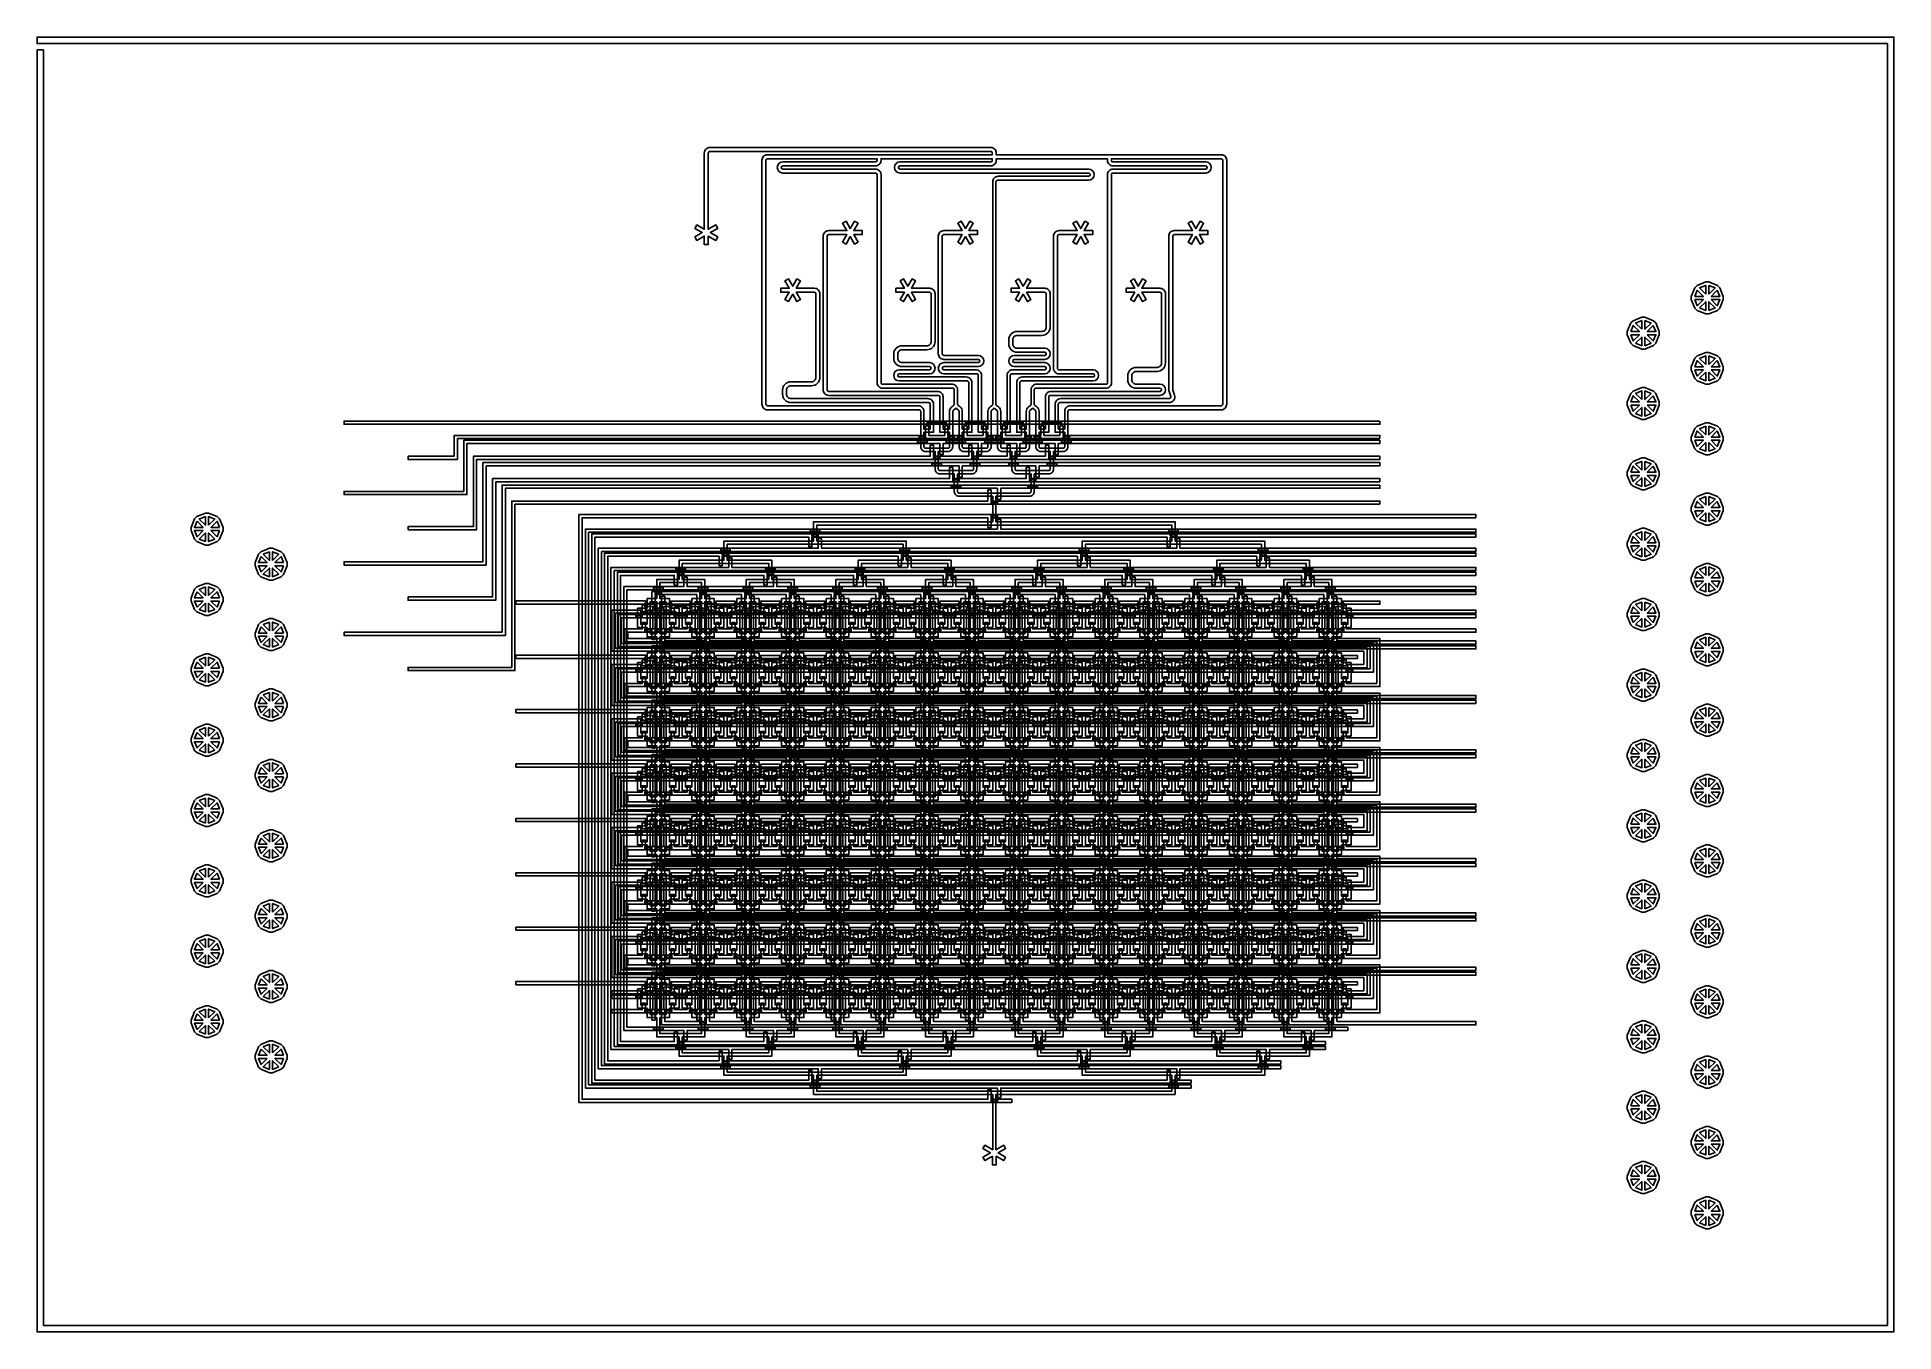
# Model space of a CAD drawing. Extents: x 0 to 194465, y -118660 to 40475.
# Drawn here: x 0 to 58025, y 0 to 40475 of the extents above; entities outside this region: 2.
import ezdxf

# ---------------------------------------------------------------- set-up
doc = ezdxf.new("R2010")
doc.units = 13
for name, color, linetype in [('Control 1 - Push up', 6, 'Continuous'), ('Control 2 - Push down', 1, 'Continuous'), ('Flow', 5, 'Continuous')]:
    doc.layers.add(name, color=color, linetype=linetype)

msp = doc.modelspace()

# ---------------------------------------------------------------- linework, layer by layer
at = {"layer": 'Control 1 - Push up'}
for points in [[(14962.498876, 22753.1072), (14962.498876, 22853.1072), (19012.498876, 22853.1072), (19012.498876, 22773.1072), (19812.498876, 22773.1072), (19812.498876, 22846.1072), (20412.498876, 22846.1072), (20412.498876, 22773.1072), (21212.498876, 22773.1072), (21212.498876, 22846.1072), (21812.498876, 22846.1072), (21812.498876, 22773.1072), (22612.498876, 22773.1072), (22612.498876, 22846.1072), (23212.498876, 22846.1072), (23212.498876, 22773.1072), (24012.498876, 22773.1072), (24012.498876, 22846.1072), (24612.498876, 22846.1072), (24612.498876, 22773.1072), (25412.498876, 22773.1072), (25412.498876, 22846.1072), (26012.498876, 22846.1072), (26012.498876, 22773.1072), (26812.498876, 22773.1072), (26812.498876, 22846.1072), (27412.498876, 22846.1072), (27412.498876, 22773.1072), (28212.498876, 22773.1072), (28212.498876, 22846.1072), (28812.498876, 22846.1072), (28812.498876, 22773.1072), (29612.498876, 22773.1072), (29612.498876, 22846.1072), (30212.498876, 22846.1072), (30212.498876, 22773.1072), (31012.498876, 22773.1072), (31012.498876, 22846.1072), (31612.498876, 22846.1072), (31612.498876, 22773.1072), (32412.498876, 22773.1072), (32412.498876, 22846.1072), (33012.498876, 22846.1072), (33012.498876, 22773.1072), (33812.498876, 22773.1072), (33812.498876, 22846.1072), (34412.498876, 22846.1072), (34412.498876, 22773.1072), (35212.498876, 22773.1072), (35212.498876, 22846.1072), (35812.498876, 22846.1072), (35812.498876, 22773.1072), (36612.498876, 22773.1072), (36612.498876, 22846.1072), (37212.498876, 22846.1072), (37212.498876, 22773.1072), (38012.498876, 22773.1072), (38012.498876, 22846.1072), (38612.498876, 22846.1072), (38612.498876, 22773.1072), (39412.498876, 22773.1072), (39412.498876, 22846.1072), (40012.498876, 22846.1072), (40012.498876, 22773.1072), (40812.498876, 22773.1072), (40812.498876, 22846.1072), (41962.498876, 22846.1072), (41962.498876, 22746.1072), (40537.498876, 22746.1072), (40537.498876, 22623.1072), (40287.498876, 22623.1072), (40287.498876, 22753.1072), (39137.498876, 22753.1072), (39137.498876, 22623.1072), (38887.498876, 22623.1072), (38887.498876, 22753.1072), (37737.498876, 22753.1072), (37737.498876, 22623.1072), (37487.498876, 22623.1072), (37487.498876, 22753.1072), (36337.498876, 22753.1072), (36337.498876, 22623.1072), (36087.498876, 22623.1072), (36087.498876, 22753.1072), (34937.498876, 22753.1072), (34937.498876, 22623.1072), (34687.498876, 22623.1072), (34687.498876, 22753.1072), (33537.498876, 22753.1072), (33537.498876, 22623.1072), (33287.498876, 22623.1072), (33287.498876, 22753.1072), (32137.498876, 22753.1072), (32137.498876, 22623.1072), (31887.498876, 22623.1072), (31887.498876, 22753.1072), (30737.498876, 22753.1072), (30737.498876, 22623.1072), (30487.498876, 22623.1072), (30487.498876, 22753.1072), (29337.498876, 22753.1072), (29337.498876, 22623.1072), (29087.498876, 22623.1072), (29087.498876, 22753.1072), (27937.498876, 22753.1072), (27937.498876, 22623.1072), (27687.498876, 22623.1072), (27687.498876, 22753.1072), (26537.498876, 22753.1072), (26537.498876, 22623.1072), (26287.498876, 22623.1072), (26287.498876, 22753.1072), (25137.498876, 22753.1072), (25137.498876, 22623.1072), (24887.498876, 22623.1072), (24887.498876, 22753.1072), (23737.498876, 22753.1072), (23737.498876, 22623.1072), (23487.498876, 22623.1072), (23487.498876, 22753.1072), (22337.498876, 22753.1072), (22337.498876, 22623.1072), (22087.498876, 22623.1072), (22087.498876, 22753.1072), (20937.498876, 22753.1072), (20937.498876, 22623.1072), (20687.498876, 22623.1072), (20687.498876, 22753.1072), (19537.498876, 22753.1072), (19537.498876, 22623.1072), (19287.498876, 22623.1072), (19287.498876, 22753.1072)], [(41562.498876, 19063.107199), (41562.498876, 19676.067922), (18062.498876, 19676.067922), (18062.498876, 20763.106939), (41562.498876, 20763.107199), (41562.498876, 21376.067922), (18062.498876, 21376.067922), (18062.498876, 22463.106939), (41862.498876, 22463.107205), (44962.498876, 22463.1072), (44962.498876, 22563.1072), (41962.498876, 22563.1072), (40912.498876, 22563.1072), (40912.498876, 22713.1072), (40812.498876, 22713.1072), (40812.498876, 22563.1072), (40012.498876, 22563.1072), (40012.498876, 22713.1072), (39412.498876, 22713.1072), (39412.498876, 22563.1072), (38612.498876, 22563.1072), (38612.498876, 22713.1072), (38012.498876, 22713.1072), (38012.498876, 22563.1072), (37212.498876, 22563.1072), (37212.498876, 22713.1072), (36612.498876, 22713.1072), (36612.498876, 22563.1072), (35812.498876, 22563.1072), (35812.498876, 22713.1072), (35212.498876, 22713.1072), (35212.498876, 22563.1072), (34412.498876, 22563.1072), (34412.498876, 22713.1072), (33812.498876, 22713.1072), (33812.498876, 22563.1072), (33012.498876, 22563.1072), (33012.498876, 22713.1072), (32412.498876, 22713.1072), (32412.498876, 22563.1072), (31612.498876, 22563.1072), (31612.498876, 22713.1072), (31012.498876, 22713.1072), (31012.498876, 22563.1072), (30212.498876, 22563.1072), (30212.498876, 22713.1072), (29612.498876, 22713.1072), (29612.498876, 22563.1072), (28812.498876, 22563.1072), (28812.498876, 22713.1072), (28212.498876, 22713.1072), (28212.498876, 22563.1072), (27412.498876, 22563.1072), (27412.498876, 22713.1072), (26812.498876, 22713.1072), (26812.498876, 22563.1072), (26012.498876, 22563.1072), (26012.498876, 22713.1072), (25412.498876, 22713.1072), (25412.498876, 22563.1072), (24612.498876, 22563.1072), (24612.498876, 22713.1072), (24012.498876, 22713.1072), (24012.498876, 22563.1072), (23212.498876, 22563.1072), (23212.498876, 22713.1072), (22612.498876, 22713.1072), (22612.498876, 22563.1072), (21812.498876, 22563.1072), (21812.498876, 22713.1072), (21212.498876, 22713.1072), (21212.498876, 22563.1072), (20412.498876, 22563.1072), (20412.498876, 22713.1072), (19812.498876, 22713.1072), (19812.498876, 22563.1072), (19012.498876, 22563.1072), (19012.498876, 22713.1072), (18912.498876, 22713.1072), (18912.498876, 22563.106938), (17962.498876, 22563.106938), (17962.498876, 21276.067922), (41462.498876, 21276.067922), (41462.498876, 20863.1072), (40912.498876, 20863.1072), (40912.498876, 21013.1072), (40812.498876, 21013.1072), (40812.498876, 20863.1072), (40012.498876, 20863.1072), (40012.498876, 21013.1072), (39412.498876, 21013.1072), (39412.498876, 20863.1072), (38612.498876, 20863.1072), (38612.498876, 21013.1072), (38012.498876, 21013.1072), (38012.498876, 20863.1072), (37212.498876, 20863.1072), (37212.498876, 21013.1072), (36612.498876, 21013.1072), (36612.498876, 20863.1072), (35812.498876, 20863.1072), (35812.498876, 21013.1072), (35212.498876, 21013.1072), (35212.498876, 20863.1072), (34412.498876, 20863.1072), (34412.498876, 21013.1072), (33812.498876, 21013.1072), (33812.498876, 20863.1072), (33012.498876, 20863.1072), (33012.498876, 21013.1072), (32412.498876, 21013.1072), (32412.498876, 20863.1072), (31612.498876, 20863.1072), (31612.498876, 21013.1072), (31012.498876, 21013.1072), (31012.498876, 20863.1072), (30212.498876, 20863.1072), (30212.498876, 21013.1072), (29612.498876, 21013.1072), (29612.498876, 20863.1072), (28812.498876, 20863.1072), (28812.498876, 21013.1072), (28212.498876, 21013.1072), (28212.498876, 20863.1072), (27412.498876, 20863.1072), (27412.498876, 21013.1072), (26812.498876, 21013.1072), (26812.498876, 20863.1072), (26012.498876, 20863.1072), (26012.498876, 21013.1072), (25412.498876, 21013.1072), (25412.498876, 20863.1072), (24612.498876, 20863.1072), (24612.498876, 21013.1072), (24012.498876, 21013.1072), (24012.498876, 20863.1072), (23212.498876, 20863.1072), (23212.498876, 21013.1072), (22612.498876, 21013.1072), (22612.498876, 20863.1072), (21812.498876, 20863.1072), (21812.498876, 21013.1072), (21212.498876, 21013.1072), (21212.498876, 20863.1072), (20412.498876, 20863.1072), (20412.498876, 21013.1072), (19812.498876, 21013.1072), (19812.498876, 20863.1072), (19012.498876, 20863.1072), (19012.498876, 21013.1072), (18912.498876, 21013.1072), (18912.498876, 20863.106938), (17962.498876, 20863.106938), (17962.498876, 19576.067922), (41462.498876, 19576.067922), (41462.498876, 19163.1072), (40912.498876, 19163.1072), (40912.498876, 19313.1072), (40812.498876, 19313.1072), (40812.498876, 19163.1072), (40012.498876, 19163.1072), (40012.498876, 19313.1072), (39412.498876, 19313.1072), (39412.498876, 19163.1072), (38612.498876, 19163.1072), (38612.498876, 19313.1072), (38012.498876, 19313.1072), (38012.498876, 19163.1072), (37212.498876, 19163.1072), (37212.498876, 19313.1072), (36612.498876, 19313.1072), (36612.498876, 19163.1072), (35812.498876, 19163.1072), (35812.498876, 19313.1072), (35212.498876, 19313.1072), (35212.498876, 19163.1072), (34412.498876, 19163.1072), (34412.498876, 19313.1072), (33812.498876, 19313.1072), (33812.498876, 19163.1072), (33012.498876, 19163.1072), (33012.498876, 19313.1072), (32412.498876, 19313.1072), (32412.498876, 19163.1072), (31612.498876, 19163.1072), (31612.498876, 19313.1072), (31012.498876, 19313.1072), (31012.498876, 19163.1072), (30212.498876, 19163.1072), (30212.498876, 19313.1072), (29612.498876, 19313.1072), (29612.498876, 19163.1072), (28812.498876, 19163.1072), (28812.498876, 19313.1072), (28212.498876, 19313.1072), (28212.498876, 19163.1072), (27412.498876, 19163.1072), (27412.498876, 19313.1072), (26812.498876, 19313.1072), (26812.498876, 19163.1072), (26012.498876, 19163.1072), (26012.498876, 19313.1072), (25412.498876, 19313.1072), (25412.498876, 19163.1072), (24612.498876, 19163.1072), (24612.498876, 19313.1072), (24012.498876, 19313.1072), (24012.498876, 19163.1072), (23212.498876, 19163.1072), (23212.498876, 19313.1072), (22612.498876, 19313.1072), (22612.498876, 19163.1072), (21812.498876, 19163.1072), (21812.498876, 19313.1072), (21212.498876, 19313.1072), (21212.498876, 19163.1072), (20412.498876, 19163.1072), (20412.498876, 19313.1072), (19812.498876, 19313.1072), (19812.498876, 19163.1072), (19012.498876, 19163.1072), (19012.498876, 19313.1072), (18912.498876, 19313.1072), (18912.498876, 19163.106938), (17962.498876, 19163.106938), (17962.498876, 17876.067922), (41462.498876, 17876.067922), (41462.498876, 17463.1072), (40912.498876, 17463.1072), (40912.498876, 17613.1072), (40812.498876, 17613.1072), (40812.498876, 17463.1072), (40012.498876, 17463.1072), (40012.498876, 17613.1072), (39412.498876, 17613.1072), (39412.498876, 17463.1072), (38612.498876, 17463.1072), (38612.498876, 17613.1072), (38012.498876, 17613.1072), (38012.498876, 17463.1072), (37212.498876, 17463.1072), (37212.498876, 17613.1072), (36612.498876, 17613.1072), (36612.498876, 17463.1072), (35812.498876, 17463.1072), (35812.498876, 17613.1072), (35212.498876, 17613.1072), (35212.498876, 17463.1072), (34412.498876, 17463.1072), (34412.498876, 17613.1072), (33812.498876, 17613.1072), (33812.498876, 17463.1072), (33012.498876, 17463.1072), (33012.498876, 17613.1072), (32412.498876, 17613.1072), (32412.498876, 17463.1072), (31612.498876, 17463.1072), (31612.498876, 17613.1072), (31012.498876, 17613.1072), (31012.498876, 17463.1072), (30212.498876, 17463.1072), (30212.498876, 17613.1072), (29612.498876, 17613.1072), (29612.498876, 17463.1072), (28812.498876, 17463.1072), (28812.498876, 17613.1072), (28212.498876, 17613.1072), (28212.498876, 17463.1072), (27412.498876, 17463.1072), (27412.498876, 17613.1072), (26812.498876, 17613.1072), (26812.498876, 17463.1072), (26012.498876, 17463.1072), (26012.498876, 17613.1072), (25412.498876, 17613.1072), (25412.498876, 17463.1072), (24612.498876, 17463.1072), (24612.498876, 17613.1072), (24012.498876, 17613.1072), (24012.498876, 17463.1072), (23212.498876, 17463.1072), (23212.498876, 17613.1072), (22612.498876, 17613.1072), (22612.498876, 17463.1072), (21812.498876, 17463.1072), (21812.498876, 17613.1072), (21212.498876, 17613.1072), (21212.498876, 17463.1072), (20412.498876, 17463.1072), (20412.498876, 17613.1072), (19812.498876, 17613.1072), (19812.498876, 17463.1072), (19012.498876, 17463.1072), (19012.498876, 17613.1072), (18912.498876, 17613.1072), (18912.498876, 17463.106938), (17962.498876, 17463.106938), (17962.498876, 16176.067922), (41462.498876, 16176.067922), (41462.498876, 15763.1072), (40912.498876, 15763.1072), (40912.498876, 15913.1072), (40812.498876, 15913.1072), (40812.498876, 15763.1072), (40012.498876, 15763.1072), (40012.498876, 15913.1072), (39412.498876, 15913.1072), (39412.498876, 15763.1072), (38612.498876, 15763.1072), (38612.498876, 15913.1072), (38012.498876, 15913.1072), (38012.498876, 15763.1072), (37212.498876, 15763.1072), (37212.498876, 15913.1072), (36612.498876, 15913.1072), (36612.498876, 15763.1072), (35812.498876, 15763.1072), (35812.498876, 15913.1072), (35212.498876, 15913.1072), (35212.498876, 15763.1072), (34412.498876, 15763.1072), (34412.498876, 15913.1072), (33812.498876, 15913.1072), (33812.498876, 15763.1072), (33012.498876, 15763.1072), (33012.498876, 15913.1072), (32412.498876, 15913.1072), (32412.498876, 15763.1072), (31612.498876, 15763.1072), (31612.498876, 15913.1072), (31012.498876, 15913.1072), (31012.498876, 15763.1072), (30212.498876, 15763.1072), (30212.498876, 15913.1072), (29612.498876, 15913.1072), (29612.498876, 15763.1072), (28812.498876, 15763.1072), (28812.498876, 15913.1072), (28212.498876, 15913.1072), (28212.498876, 15763.1072), (27412.498876, 15763.1072), (27412.498876, 15913.1072), (26812.498876, 15913.1072), (26812.498876, 15763.1072), (26012.498876, 15763.1072), (26012.498876, 15913.1072), (25412.498876, 15913.1072), (25412.498876, 15763.1072), (24612.498876, 15763.1072), (24612.498876, 15913.1072), (24012.498876, 15913.1072), (24012.498876, 15763.1072), (23212.498876, 15763.1072), (23212.498876, 15913.1072), (22612.498876, 15913.1072), (22612.498876, 15763.1072), (21812.498876, 15763.1072), (21812.498876, 15913.1072), (21212.498876, 15913.1072), (21212.498876, 15763.1072), (20412.498876, 15763.1072), (20412.498876, 15913.1072), (19812.498876, 15913.1072), (19812.498876, 15763.1072), (19012.498876, 15763.1072), (19012.498876, 15913.1072), (18912.498876, 15913.1072), (18912.498876, 15763.106938), (17962.498876, 15763.106938), (17962.498876, 14476.067922), (41462.498876, 14476.067922), (41462.498876, 14063.1072), (40912.498876, 14063.1072), (40912.498876, 14213.1072), (40812.498876, 14213.1072), (40812.498876, 14063.1072), (40012.498876, 14063.1072), (40012.498876, 14213.1072), (39412.498876, 14213.1072), (39412.498876, 14063.1072), (38612.498876, 14063.1072), (38612.498876, 14213.1072), (38012.498876, 14213.1072), (38012.498876, 14063.1072), (37212.498876, 14063.1072), (37212.498876, 14213.1072), (36612.498876, 14213.1072), (36612.498876, 14063.1072), (35812.498876, 14063.1072), (35812.498876, 14213.1072), (35212.498876, 14213.1072), (35212.498876, 14063.1072), (34412.498876, 14063.1072), (34412.498876, 14213.1072), (33812.498876, 14213.1072), (33812.498876, 14063.1072), (33012.498876, 14063.1072), (33012.498876, 14213.1072), (32412.498876, 14213.1072), (32412.498876, 14063.1072), (31612.498876, 14063.1072), (31612.498876, 14213.1072), (31012.498876, 14213.1072), (31012.498876, 14063.1072), (30212.498876, 14063.1072), (30212.498876, 14213.1072), (29612.498876, 14213.1072), (29612.498876, 14063.1072), (28812.498876, 14063.1072), (28812.498876, 14213.1072), (28212.498876, 14213.1072), (28212.498876, 14063.1072), (27412.498876, 14063.1072), (27412.498876, 14213.1072), (26812.498876, 14213.1072), (26812.498876, 14063.1072), (26012.498876, 14063.1072), (26012.498876, 14213.1072), (25412.498876, 14213.1072), (25412.498876, 14063.1072), (24612.498876, 14063.1072), (24612.498876, 14213.1072), (24012.498876, 14213.1072), (24012.498876, 14063.1072), (23212.498876, 14063.1072), (23212.498876, 14213.1072), (22612.498876, 14213.1072), (22612.498876, 14063.1072), (21812.498876, 14063.1072), (21812.498876, 14213.1072), (21212.498876, 14213.1072), (21212.498876, 14063.1072), (20412.498876, 14063.1072), (20412.498876, 14213.1072), (19812.498876, 14213.1072), (19812.498876, 14063.1072), (19012.498876, 14063.1072), (19012.498876, 14213.1072), (18912.498876, 14213.1072), (18912.498876, 14063.106938), (17962.498876, 14063.106938), (17962.498876, 12776.067922), (41462.498876, 12776.067922), (41462.498876, 12363.1072), (40912.498876, 12363.1072), (40912.498876, 12513.1072), (40812.498876, 12513.1072), (40812.498876, 12363.1072), (40012.498876, 12363.1072), (40012.498876, 12513.1072), (39412.498876, 12513.1072), (39412.498876, 12363.1072), (38612.498876, 12363.1072), (38612.498876, 12513.1072), (38012.498876, 12513.1072), (38012.498876, 12363.1072), (37212.498876, 12363.1072), (37212.498876, 12513.1072), (36612.498876, 12513.1072), (36612.498876, 12363.1072), (35812.498876, 12363.1072), (35812.498876, 12513.1072), (35212.498876, 12513.1072), (35212.498876, 12363.1072), (34412.498876, 12363.1072), (34412.498876, 12513.1072), (33812.498876, 12513.1072), (33812.498876, 12363.1072), (33012.498876, 12363.1072), (33012.498876, 12513.1072), (32412.498876, 12513.1072), (32412.498876, 12363.1072), (31612.498876, 12363.1072), (31612.498876, 12513.1072), (31012.498876, 12513.1072), (31012.498876, 12363.1072), (30212.498876, 12363.1072), (30212.498876, 12513.1072), (29612.498876, 12513.1072), (29612.498876, 12363.1072), (28812.498876, 12363.1072), (28812.498876, 12513.1072), (28212.498876, 12513.1072), (28212.498876, 12363.1072), (27412.498876, 12363.1072), (27412.498876, 12513.1072), (26812.498876, 12513.1072), (26812.498876, 12363.1072), (26012.498876, 12363.1072), (26012.498876, 12513.1072), (25412.498876, 12513.1072), (25412.498876, 12363.1072), (24612.498876, 12363.1072), (24612.498876, 12513.1072), (24012.498876, 12513.1072), (24012.498876, 12363.1072), (23212.498876, 12363.1072), (23212.498876, 12513.1072), (22612.498876, 12513.1072), (22612.498876, 12363.1072), (21812.498876, 12363.1072), (21812.498876, 12513.1072), (21212.498876, 12513.1072), (21212.498876, 12363.1072), (20412.498876, 12363.1072), (20412.498876, 12513.1072), (19812.498876, 12513.1072), (19812.498876, 12363.1072), (19012.498876, 12363.1072), (19012.498876, 12513.1072), (18912.498876, 12513.1072), (18912.498876, 12363.106938), (17962.498876, 12363.106938), (17962.498876, 11076.067922), (41462.498876, 11076.067922), (41462.498876, 10663.1072), (40912.498876, 10663.1072), (40912.498876, 10813.1072), (40812.498876, 10813.1072), (40812.498876, 10663.1072), (40012.498876, 10663.1072), (40012.498876, 10813.1072), (39412.498876, 10813.1072), (39412.498876, 10663.1072), (38612.498876, 10663.1072), (38612.498876, 10813.1072), (38012.498876, 10813.1072), (38012.498876, 10663.1072), (37212.498876, 10663.1072), (37212.498876, 10813.1072), (36612.498876, 10813.1072), (36612.498876, 10663.1072), (35812.498876, 10663.1072), (35812.498876, 10813.1072), (35212.498876, 10813.1072), (35212.498876, 10663.1072), (34412.498876, 10663.1072), (34412.498876, 10813.1072), (33812.498876, 10813.1072), (33812.498876, 10663.1072), (33012.498876, 10663.1072), (33012.498876, 10813.1072), (32412.498876, 10813.1072), (32412.498876, 10663.1072), (31612.498876, 10663.1072), (31612.498876, 10813.1072), (31012.498876, 10813.1072), (31012.498876, 10663.1072), (30212.498876, 10663.1072), (30212.498876, 10813.1072), (29612.498876, 10813.1072), (29612.498876, 10663.1072), (28812.498876, 10663.1072), (28812.498876, 10813.1072), (28212.498876, 10813.1072), (28212.498876, 10663.1072), (27412.498876, 10663.1072), (27412.498876, 10813.1072), (26812.498876, 10813.1072), (26812.498876, 10663.1072), (26012.498876, 10663.1072), (26012.498876, 10813.1072), (25412.498876, 10813.1072), (25412.498876, 10663.1072), (24612.498876, 10663.1072), (24612.498876, 10813.1072), (24012.498876, 10813.1072), (24012.498876, 10663.1072), (23212.498876, 10663.1072), (23212.498876, 10813.1072), (22612.498876, 10813.1072), (22612.498876, 10663.1072), (21812.498876, 10663.1072), (21812.498876, 10813.1072), (21212.498876, 10813.1072), (21212.498876, 10663.1072), (20412.498876, 10663.1072), (20412.498876, 10813.1072), (19812.498876, 10813.1072), (19812.498876, 10663.1072), (19012.498876, 10663.1072), (19012.498876, 10813.1072), (18912.498876, 10813.1072), (18912.498876, 10663.106938), (17962.498876, 10663.106938), (17962.498876, 10563.106939), (41562.498876, 10563.107199), (41562.498876, 11176.067922), (18062.498876, 11176.067922), (18062.498876, 12263.106939), (41562.498876, 12263.107199), (41562.498876, 12876.067922), (18062.498876, 12876.067922), (18062.498876, 13963.106939), (41562.498876, 13963.107199), (41562.498876, 14576.067922), (18062.498876, 14576.067922), (18062.498876, 15663.106939), (41562.498876, 15663.107199), (41562.498876, 16276.067922), (18062.498876, 16276.067922), (18062.498876, 17363.106939), (41562.498876, 17363.107199), (41562.498876, 17976.067922), (18062.498876, 17976.067922), (18062.498876, 19063.106939), (41562.498876, 19063.107204)], [(50583.806737, 22739.718339), (50513.096059, 22810.429017), (50244.898007, 22921.520287), (50144.898007, 22921.520287), (49876.699956, 22810.429017), (49805.989277, 22739.718339), (49694.898007, 22471.520287), (49694.898007, 22371.520287), (49805.989278, 22103.322236), (49876.699956, 22032.611558), (50144.898007, 21921.520287), (50244.898007, 21921.520287), (50513.096059, 22032.611558), (50583.806737, 22103.322236), (50694.898007, 22371.520287), (50694.898007, 22471.520287)], [(49803.137227, 22471.520287), (49882.525964, 22663.181652), (50074.187329, 22471.520287)], [(50144.898007, 22542.230966), (49953.236642, 22733.892331), (50144.898007, 22813.281067)], [(50244.898007, 22813.281067), (50436.559372, 22733.892331), (50244.898007, 22542.230966)], [(50507.27005, 22663.181653), (50586.658787, 22471.520287), (50315.608685, 22471.520287)], [(41662.498876, 20723.1072), (41662.498876, 21420.606938), (18162.498876, 21420.606938), (18162.498876, 22423.106938), (41762.498876, 22423.1072), (44962.498876, 22423.1072), (44962.498876, 22323.1072), (41662.498876, 22323.1072), (18262.498876, 22323.1072), (18262.498876, 21520.606938), (41762.498876, 21520.606938), (41762.498876, 20623.1072), (18262.498876, 20623.1072), (18262.498876, 19820.606938), (41762.498876, 19820.606938), (41762.498876, 18923.1072), (18262.498876, 18923.1072), (18262.498876, 18120.606938), (41762.498876, 18120.606938), (41762.498876, 17223.1072), (18262.498876, 17223.1072), (18262.498876, 16420.606938), (41762.498876, 16420.606938), (41762.498876, 15523.1072), (18262.498876, 15523.1072), (18262.498876, 14720.606938), (41762.498876, 14720.606938), (41762.498876, 13823.1072), (18262.498876, 13823.1072), (18262.498876, 13020.606938), (41762.498876, 13020.606938), (41762.498876, 12123.1072), (18262.498876, 12123.1072), (18262.498876, 11320.606938), (41762.498876, 11320.606938), (41762.498876, 10423.1072), (17962.498876, 10423.1072), (17962.498876, 10523.106936), (41662.498876, 10523.1072), (41662.498876, 11220.606938), (18162.498876, 11220.606938), (18162.498876, 12223.106938), (41662.498876, 12223.1072), (41662.498876, 12920.606938), (18162.498876, 12920.606938), (18162.498876, 13923.106938), (41662.498876, 13923.1072), (41662.498876, 14620.606938), (18162.498876, 14620.606938), (18162.498876, 15623.106938), (41662.498876, 15623.1072), (41662.498876, 16320.606938), (18162.498876, 16320.606938), (18162.498876, 17323.106938), (41662.498876, 17323.1072), (41662.498876, 18020.606938), (18162.498876, 18020.606938), (18162.498876, 19023.106938), (41662.498876, 19023.1072), (41662.498876, 19720.606938), (18162.498876, 19720.606938), (18162.498876, 20723.106938), (41662.498876, 20723.107199)], [(41862.498876, 20273.1072), (40912.498876, 20273.1072), (40912.498876, 20473.1072), (40812.498876, 20473.1072), (40812.498876, 20273.1072), (40012.498876, 20273.1072), (40012.498876, 20473.1072), (39912.498876, 20473.1072), (39912.498876, 20273.1072), (39512.498876, 20273.1072), (39512.498876, 20473.1072), (39412.498876, 20473.1072), (39412.498876, 20273.1072), (38612.498876, 20273.1072), (38612.498876, 20473.1072), (38512.498876, 20473.1072), (38512.498876, 20273.1072), (38112.498876, 20273.1072), (38112.498876, 20473.1072), (38012.498876, 20473.1072), (38012.498876, 20273.1072), (37212.498876, 20273.1072), (37212.498876, 20473.1072), (37112.498876, 20473.1072), (37112.498876, 20273.1072), (36712.498876, 20273.1072), (36712.498876, 20473.1072), (36612.498876, 20473.1072), (36612.498876, 20273.1072), (35812.498876, 20273.1072), (35812.498876, 20473.1072), (35712.498876, 20473.1072), (35712.498876, 20273.1072), (35312.498876, 20273.1072), (35312.498876, 20473.1072), (35212.498876, 20473.1072), (35212.498876, 20273.1072), (34412.498876, 20273.1072), (34412.498876, 20473.1072), (34312.498876, 20473.1072), (34312.498876, 20273.1072), (33912.498876, 20273.1072), (33912.498876, 20473.1072), (33812.498876, 20473.1072), (33812.498876, 20273.1072), (33012.498876, 20273.1072), (33012.498876, 20473.1072), (32912.498876, 20473.1072), (32912.498876, 20273.1072), (32512.498876, 20273.1072), (32512.498876, 20473.1072), (32412.498876, 20473.1072), (32412.498876, 20273.1072), (31612.498876, 20273.1072), (31612.498876, 20473.1072), (31512.498876, 20473.1072), (31512.498876, 20273.1072), (31112.498876, 20273.1072), (31112.498876, 20473.1072), (31012.498876, 20473.1072), (31012.498876, 20273.1072), (30212.498876, 20273.1072), (30212.498876, 20473.1072), (30112.498876, 20473.1072), (30112.498876, 20273.1072), (29712.498876, 20273.1072), (29712.498876, 20473.1072), (29612.498876, 20473.1072), (29612.498876, 20273.1072), (28812.498876, 20273.1072), (28812.498876, 20473.1072), (28712.498876, 20473.1072), (28712.498876, 20273.1072), (28312.498876, 20273.1072), (28312.498876, 20473.1072), (28212.498876, 20473.1072), (28212.498876, 20273.1072), (27412.498876, 20273.1072), (27412.498876, 20473.1072), (27312.498876, 20473.1072), (27312.498876, 20273.1072), (26912.498876, 20273.1072), (26912.498876, 20473.1072), (26812.498876, 20473.1072), (26812.498876, 20273.1072), (26012.498876, 20273.1072), (26012.498876, 20473.1072), (25912.498876, 20473.1072), (25912.498876, 20273.1072), (25512.498876, 20273.1072), (25512.498876, 20473.1072), (25412.498876, 20473.1072), (25412.498876, 20273.1072), (24612.498876, 20273.1072), (24612.498876, 20473.1072), (24512.498876, 20473.1072), (24512.498876, 20273.1072), (24112.498876, 20273.1072), (24112.498876, 20473.1072), (24012.498876, 20473.1072), (24012.498876, 20273.1072), (23212.498876, 20273.1072), (23212.498876, 20473.1072), (23112.498876, 20473.1072), (23112.498876, 20273.1072), (22712.498876, 20273.1072), (22712.498876, 20473.1072), (22612.498876, 20473.1072), (22612.498876, 20273.1072), (21812.498876, 20273.1072), (21812.498876, 20473.1072), (21712.498876, 20473.1072), (21712.498876, 20273.1072), (21312.498876, 20273.1072), (21312.498876, 20473.1072), (21212.498876, 20473.1072), (21212.498876, 20273.1072), (20412.498876, 20273.1072), (20412.498876, 20473.1072), (20312.498876, 20473.1072), (20312.498876, 20273.1072), (19912.498876, 20273.1072), (19912.498876, 20473.1072), (19812.498876, 20473.1072), (19812.498876, 20273.1072), (19012.498876, 20273.1072), (19012.498876, 20473.1072), (18912.498876, 20473.1072), (18912.498876, 20273.1072), (18362.498876, 20273.1072), (18362.498876, 19870.606938), (41862.498876, 19870.606938), (41862.498876, 18573.1072), (40912.498876, 18573.1072), (40912.498876, 18773.1072), (40812.498876, 18773.1072), (40812.498876, 18573.1072), (40012.498876, 18573.1072), (40012.498876, 18773.1072), (39912.498876, 18773.1072), (39912.498876, 18573.1072), (39512.498876, 18573.1072), (39512.498876, 18773.1072), (39412.498876, 18773.1072), (39412.498876, 18573.1072), (38612.498876, 18573.1072), (38612.498876, 18773.1072), (38512.498876, 18773.1072), (38512.498876, 18573.1072), (38112.498876, 18573.1072), (38112.498876, 18773.1072), (38012.498876, 18773.1072), (38012.498876, 18573.1072), (37212.498876, 18573.1072), (37212.498876, 18773.1072), (37112.498876, 18773.1072), (37112.498876, 18573.1072), (36712.498876, 18573.1072), (36712.498876, 18773.1072), (36612.498876, 18773.1072), (36612.498876, 18573.1072), (35812.498876, 18573.1072), (35812.498876, 18773.1072), (35712.498876, 18773.1072), (35712.498876, 18573.1072), (35312.498876, 18573.1072), (35312.498876, 18773.1072), (35212.498876, 18773.1072), (35212.498876, 18573.1072), (34412.498876, 18573.1072), (34412.498876, 18773.1072), (34312.498876, 18773.1072), (34312.498876, 18573.1072), (33912.498876, 18573.1072), (33912.498876, 18773.1072), (33812.498876, 18773.1072), (33812.498876, 18573.1072), (33012.498876, 18573.1072), (33012.498876, 18773.1072), (32912.498876, 18773.1072), (32912.498876, 18573.1072), (32512.498876, 18573.1072), (32512.498876, 18773.1072), (32412.498876, 18773.1072), (32412.498876, 18573.1072), (31612.498876, 18573.1072), (31612.498876, 18773.1072), (31512.498876, 18773.1072), (31512.498876, 18573.1072), (31112.498876, 18573.1072), (31112.498876, 18773.1072), (31012.498876, 18773.1072), (31012.498876, 18573.1072), (30212.498876, 18573.1072), (30212.498876, 18773.1072), (30112.498876, 18773.1072), (30112.498876, 18573.1072), (29712.498876, 18573.1072), (29712.498876, 18773.1072), (29612.498876, 18773.1072), (29612.498876, 18573.1072), (28812.498876, 18573.1072), (28812.498876, 18773.1072), (28712.498876, 18773.1072), (28712.498876, 18573.1072), (28312.498876, 18573.1072), (28312.498876, 18773.1072), (28212.498876, 18773.1072), (28212.498876, 18573.1072), (27412.498876, 18573.1072), (27412.498876, 18773.1072), (27312.498876, 18773.1072), (27312.498876, 18573.1072), (26912.498876, 18573.1072), (26912.498876, 18773.1072), (26812.498876, 18773.1072), (26812.498876, 18573.1072), (26012.498876, 18573.1072), (26012.498876, 18773.1072), (25912.498876, 18773.1072), (25912.498876, 18573.1072), (25512.498876, 18573.1072), (25512.498876, 18773.1072), (25412.498876, 18773.1072), (25412.498876, 18573.1072), (24612.498876, 18573.1072), (24612.498876, 18773.1072), (24512.498876, 18773.1072), (24512.498876, 18573.1072), (24112.498876, 18573.1072), (24112.498876, 18773.1072), (24012.498876, 18773.1072), (24012.498876, 18573.1072), (23212.498876, 18573.1072), (23212.498876, 18773.1072), (23112.498876, 18773.1072), (23112.498876, 18573.1072), (22712.498876, 18573.1072), (22712.498876, 18773.1072), (22612.498876, 18773.1072), (22612.498876, 18573.1072), (21812.498876, 18573.1072), (21812.498876, 18773.1072), (21712.498876, 18773.1072), (21712.498876, 18573.1072), (21312.498876, 18573.1072), (21312.498876, 18773.1072), (21212.498876, 18773.1072), (21212.498876, 18573.1072), (20412.498876, 18573.1072), (20412.498876, 18773.1072), (20312.498876, 18773.1072), (20312.498876, 18573.1072), (19912.498876, 18573.1072), (19912.498876, 18773.1072), (19812.498876, 18773.1072), (19812.498876, 18573.1072), (19012.498876, 18573.1072), (19012.498876, 18773.1072), (18912.498876, 18773.1072), (18912.498876, 18573.1072), (18362.498876, 18573.1072), (18362.498876, 18170.606938), (41862.498876, 18170.606938), (41862.498876, 16873.1072), (40912.498876, 16873.1072), (40912.498876, 17073.1072), (40812.498876, 17073.1072), (40812.498876, 16873.1072), (40012.498876, 16873.1072), (40012.498876, 17073.1072), (39912.498876, 17073.1072), (39912.498876, 16873.1072), (39512.498876, 16873.1072), (39512.498876, 17073.1072), (39412.498876, 17073.1072), (39412.498876, 16873.1072), (38612.498876, 16873.1072), (38612.498876, 17073.1072), (38512.498876, 17073.1072), (38512.498876, 16873.1072), (38112.498876, 16873.1072), (38112.498876, 17073.1072), (38012.498876, 17073.1072), (38012.498876, 16873.1072), (37212.498876, 16873.1072), (37212.498876, 17073.1072), (37112.498876, 17073.1072), (37112.498876, 16873.1072), (36712.498876, 16873.1072), (36712.498876, 17073.1072), (36612.498876, 17073.1072), (36612.498876, 16873.1072), (35812.498876, 16873.1072), (35812.498876, 17073.1072), (35712.498876, 17073.1072), (35712.498876, 16873.1072), (35312.498876, 16873.1072), (35312.498876, 17073.1072), (35212.498876, 17073.1072), (35212.498876, 16873.1072), (34412.498876, 16873.1072), (34412.498876, 17073.1072), (34312.498876, 17073.1072), (34312.498876, 16873.1072), (33912.498876, 16873.1072), (33912.498876, 17073.1072), (33812.498876, 17073.1072), (33812.498876, 16873.1072), (33012.498876, 16873.1072), (33012.498876, 17073.1072), (32912.498876, 17073.1072), (32912.498876, 16873.1072), (32512.498876, 16873.1072), (32512.498876, 17073.1072), (32412.498876, 17073.1072), (32412.498876, 16873.1072), (31612.498876, 16873.1072), (31612.498876, 17073.1072), (31512.498876, 17073.1072), (31512.498876, 16873.1072), (31112.498876, 16873.1072), (31112.498876, 17073.1072), (31012.498876, 17073.1072), (31012.498876, 16873.1072), (30212.498876, 16873.1072), (30212.498876, 17073.1072), (30112.498876, 17073.1072), (30112.498876, 16873.1072), (29712.498876, 16873.1072), (29712.498876, 17073.1072), (29612.498876, 17073.1072), (29612.498876, 16873.1072), (28812.498876, 16873.1072), (28812.498876, 17073.1072), (28712.498876, 17073.1072), (28712.498876, 16873.1072), (28312.498876, 16873.1072), (28312.498876, 17073.1072), (28212.498876, 17073.1072), (28212.498876, 16873.1072), (27412.498876, 16873.1072), (27412.498876, 17073.1072), (27312.498876, 17073.1072), (27312.498876, 16873.1072), (26912.498876, 16873.1072), (26912.498876, 17073.1072), (26812.498876, 17073.1072), (26812.498876, 16873.1072), (26012.498876, 16873.1072), (26012.498876, 17073.1072), (25912.498876, 17073.1072), (25912.498876, 16873.1072), (25512.498876, 16873.1072), (25512.498876, 17073.1072), (25412.498876, 17073.1072), (25412.498876, 16873.1072), (24612.498876, 16873.1072), (24612.498876, 17073.1072), (24512.498876, 17073.1072), (24512.498876, 16873.1072), (24112.498876, 16873.1072), (24112.498876, 17073.1072), (24012.498876, 17073.1072), (24012.498876, 16873.1072), (23212.498876, 16873.1072), (23212.498876, 17073.1072), (23112.498876, 17073.1072), (23112.498876, 16873.1072), (22712.498876, 16873.1072), (22712.498876, 17073.1072), (22612.498876, 17073.1072), (22612.498876, 16873.1072), (21812.498876, 16873.1072), (21812.498876, 17073.1072), (21712.498876, 17073.1072), (21712.498876, 16873.1072), (21312.498876, 16873.1072), (21312.498876, 17073.1072), (21212.498876, 17073.1072), (21212.498876, 16873.1072), (20412.498876, 16873.1072), (20412.498876, 17073.1072), (20312.498876, 17073.1072), (20312.498876, 16873.1072), (19912.498876, 16873.1072), (19912.498876, 17073.1072), (19812.498876, 17073.1072), (19812.498876, 16873.1072), (19012.498876, 16873.1072), (19012.498876, 17073.1072), (18912.498876, 17073.1072), (18912.498876, 16873.1072), (18362.498876, 16873.1072), (18362.498876, 16470.606938), (41862.498876, 16470.606938), (41862.498876, 15173.1072), (40912.498876, 15173.1072), (40912.498876, 15373.1072), (40812.498876, 15373.1072), (40812.498876, 15173.1072), (40012.498876, 15173.1072), (40012.498876, 15373.1072), (39912.498876, 15373.1072), (39912.498876, 15173.1072), (39512.498876, 15173.1072), (39512.498876, 15373.1072), (39412.498876, 15373.1072), (39412.498876, 15173.1072), (38612.498876, 15173.1072), (38612.498876, 15373.1072), (38512.498876, 15373.1072), (38512.498876, 15173.1072), (38112.498876, 15173.1072), (38112.498876, 15373.1072), (38012.498876, 15373.1072), (38012.498876, 15173.1072), (37212.498876, 15173.1072), (37212.498876, 15373.1072), (37112.498876, 15373.1072), (37112.498876, 15173.1072), (36712.498876, 15173.1072), (36712.498876, 15373.1072), (36612.498876, 15373.1072), (36612.498876, 15173.1072), (35812.498876, 15173.1072), (35812.498876, 15373.1072), (35712.498876, 15373.1072), (35712.498876, 15173.1072), (35312.498876, 15173.1072), (35312.498876, 15373.1072), (35212.498876, 15373.1072), (35212.498876, 15173.1072), (34412.498876, 15173.1072), (34412.498876, 15373.1072), (34312.498876, 15373.1072), (34312.498876, 15173.1072), (33912.498876, 15173.1072), (33912.498876, 15373.1072), (33812.498876, 15373.1072), (33812.498876, 15173.1072), (33012.498876, 15173.1072), (33012.498876, 15373.1072), (32912.498876, 15373.1072), (32912.498876, 15173.1072), (32512.498876, 15173.1072), (32512.498876, 15373.1072), (32412.498876, 15373.1072), (32412.498876, 15173.1072), (31612.498876, 15173.1072), (31612.498876, 15373.1072), (31512.498876, 15373.1072), (31512.498876, 15173.1072), (31112.498876, 15173.1072), (31112.498876, 15373.1072), (31012.498876, 15373.1072), (31012.498876, 15173.1072), (30212.498876, 15173.1072), (30212.498876, 15373.1072), (30112.498876, 15373.1072), (30112.498876, 15173.1072), (29712.498876, 15173.1072), (29712.498876, 15373.1072), (29612.498876, 15373.1072), (29612.498876, 15173.1072), (28812.498876, 15173.1072), (28812.498876, 15373.1072), (28712.498876, 15373.1072), (28712.498876, 15173.1072), (28312.498876, 15173.1072), (28312.498876, 15373.1072), (28212.498876, 15373.1072), (28212.498876, 15173.1072), (27412.498876, 15173.1072), (27412.498876, 15373.1072), (27312.498876, 15373.1072), (27312.498876, 15173.1072), (26912.498876, 15173.1072), (26912.498876, 15373.1072), (26812.498876, 15373.1072), (26812.498876, 15173.1072), (26012.498876, 15173.1072), (26012.498876, 15373.1072), (25912.498876, 15373.1072), (25912.498876, 15173.1072), (25512.498876, 15173.1072), (25512.498876, 15373.1072), (25412.498876, 15373.1072), (25412.498876, 15173.1072), (24612.498876, 15173.1072), (24612.498876, 15373.1072), (24512.498876, 15373.1072), (24512.498876, 15173.1072), (24112.498876, 15173.1072), (24112.498876, 15373.1072), (24012.498876, 15373.1072), (24012.498876, 15173.1072), (23212.498876, 15173.1072), (23212.498876, 15373.1072), (23112.498876, 15373.1072), (23112.498876, 15173.1072), (22712.498876, 15173.1072), (22712.498876, 15373.1072), (22612.498876, 15373.1072), (22612.498876, 15173.1072), (21812.498876, 15173.1072), (21812.498876, 15373.1072), (21712.498876, 15373.1072), (21712.498876, 15173.1072), (21312.498876, 15173.1072), (21312.498876, 15373.1072), (21212.498876, 15373.1072), (21212.498876, 15173.1072), (20412.498876, 15173.1072), (20412.498876, 15373.1072), (20312.498876, 15373.1072), (20312.498876, 15173.1072), (19912.498876, 15173.1072), (19912.498876, 15373.1072), (19812.498876, 15373.1072), (19812.498876, 15173.1072), (19012.498876, 15173.1072), (19012.498876, 15373.1072), (18912.498876, 15373.1072), (18912.498876, 15173.1072), (18362.498876, 15173.1072), (18362.498876, 14770.606938), (41862.498876, 14770.606938), (41862.498876, 13473.1072), (40912.498876, 13473.1072), (40912.498876, 13673.1072), (40812.498876, 13673.1072), (40812.498876, 13473.1072), (40012.498876, 13473.1072), (40012.498876, 13673.1072), (39912.498876, 13673.1072), (39912.498876, 13473.1072), (39512.498876, 13473.1072), (39512.498876, 13673.1072), (39412.498876, 13673.1072), (39412.498876, 13473.1072), (38612.498876, 13473.1072), (38612.498876, 13673.1072), (38512.498876, 13673.1072), (38512.498876, 13473.1072), (38112.498876, 13473.1072), (38112.498876, 13673.1072), (38012.498876, 13673.1072), (38012.498876, 13473.1072), (37212.498876, 13473.1072), (37212.498876, 13673.1072), (37112.498876, 13673.1072), (37112.498876, 13473.1072), (36712.498876, 13473.1072), (36712.498876, 13673.1072), (36612.498876, 13673.1072), (36612.498876, 13473.1072), (35812.498876, 13473.1072), (35812.498876, 13673.1072), (35712.498876, 13673.1072), (35712.498876, 13473.1072), (35312.498876, 13473.1072), (35312.498876, 13673.1072), (35212.498876, 13673.1072), (35212.498876, 13473.1072), (34412.498876, 13473.1072), (34412.498876, 13673.1072), (34312.498876, 13673.1072), (34312.498876, 13473.1072), (33912.498876, 13473.1072), (33912.498876, 13673.1072), (33812.498876, 13673.1072), (33812.498876, 13473.1072), (33012.498876, 13473.1072), (33012.498876, 13673.1072), (32912.498876, 13673.1072), (32912.498876, 13473.1072), (32512.498876, 13473.1072), (32512.498876, 13673.1072), (32412.498876, 13673.1072), (32412.498876, 13473.1072), (31612.498876, 13473.1072), (31612.498876, 13673.1072), (31512.498876, 13673.1072), (31512.498876, 13473.1072), (31112.498876, 13473.1072), (31112.498876, 13673.1072), (31012.498876, 13673.1072), (31012.498876, 13473.1072), (30212.498876, 13473.1072), (30212.498876, 13673.1072), (30112.498876, 13673.1072), (30112.498876, 13473.1072), (29712.498876, 13473.1072), (29712.498876, 13673.1072), (29612.498876, 13673.1072), (29612.498876, 13473.1072), (28812.498876, 13473.1072), (28812.498876, 13673.1072), (28712.498876, 13673.1072), (28712.498876, 13473.1072), (28312.498876, 13473.1072), (28312.498876, 13673.1072), (28212.498876, 13673.1072), (28212.498876, 13473.1072), (27412.498876, 13473.1072), (27412.498876, 13673.1072), (27312.498876, 13673.1072), (27312.498876, 13473.1072), (26912.498876, 13473.1072), (26912.498876, 13673.1072), (26812.498876, 13673.1072), (26812.498876, 13473.1072), (26012.498876, 13473.1072), (26012.498876, 13673.1072), (25912.498876, 13673.1072), (25912.498876, 13473.1072), (25512.498876, 13473.1072), (25512.498876, 13673.1072), (25412.498876, 13673.1072), (25412.498876, 13473.1072), (24612.498876, 13473.1072), (24612.498876, 13673.1072), (24512.498876, 13673.1072), (24512.498876, 13473.1072), (24112.498876, 13473.1072), (24112.498876, 13673.1072), (24012.498876, 13673.1072), (24012.498876, 13473.1072), (23212.498876, 13473.1072), (23212.498876, 13673.1072), (23112.498876, 13673.1072), (23112.498876, 13473.1072), (22712.498876, 13473.1072), (22712.498876, 13673.1072), (22612.498876, 13673.1072), (22612.498876, 13473.1072), (21812.498876, 13473.1072), (21812.498876, 13673.1072), (21712.498876, 13673.1072), (21712.498876, 13473.1072), (21312.498876, 13473.1072), (21312.498876, 13673.1072), (21212.498876, 13673.1072), (21212.498876, 13473.1072), (20412.498876, 13473.1072), (20412.498876, 13673.1072), (20312.498876, 13673.1072), (20312.498876, 13473.1072), (19912.498876, 13473.1072), (19912.498876, 13673.1072), (19812.498876, 13673.1072), (19812.498876, 13473.1072), (19012.498876, 13473.1072), (19012.498876, 13673.1072), (18912.498876, 13673.1072), (18912.498876, 13473.1072), (18362.498876, 13473.1072), (18362.498876, 13070.606938), (41862.498876, 13070.606938), (41862.498876, 11773.1072), (40912.498876, 11773.1072), (40912.498876, 11973.1072), (40812.498876, 11973.1072), (40812.498876, 11773.1072), (40012.498876, 11773.1072), (40012.498876, 11973.1072), (39912.498876, 11973.1072), (39912.498876, 11773.1072), (39512.498876, 11773.1072), (39512.498876, 11973.1072), (39412.498876, 11973.1072), (39412.498876, 11773.1072), (38612.498876, 11773.1072), (38612.498876, 11973.1072), (38512.498876, 11973.1072), (38512.498876, 11773.1072), (38112.498876, 11773.1072), (38112.498876, 11973.1072), (38012.498876, 11973.1072), (38012.498876, 11773.1072), (37212.498876, 11773.1072), (37212.498876, 11973.1072), (37112.498876, 11973.1072), (37112.498876, 11773.1072), (36712.498876, 11773.1072), (36712.498876, 11973.1072), (36612.498876, 11973.1072), (36612.498876, 11773.1072), (35812.498876, 11773.1072), (35812.498876, 11973.1072), (35712.498876, 11973.1072), (35712.498876, 11773.1072), (35312.498876, 11773.1072), (35312.498876, 11973.1072), (35212.498876, 11973.1072), (35212.498876, 11773.1072), (34412.498876, 11773.1072), (34412.498876, 11973.1072), (34312.498876, 11973.1072), (34312.498876, 11773.1072), (33912.498876, 11773.1072), (33912.498876, 11973.1072), (33812.498876, 11973.1072), (33812.498876, 11773.1072), (33012.498876, 11773.1072), (33012.498876, 11973.1072), (32912.498876, 11973.1072), (32912.498876, 11773.1072), (32512.498876, 11773.1072), (32512.498876, 11973.1072), (32412.498876, 11973.1072), (32412.498876, 11773.1072), (31612.498876, 11773.1072), (31612.498876, 11973.1072), (31512.498876, 11973.1072), (31512.498876, 11773.1072), (31112.498876, 11773.1072), (31112.498876, 11973.1072), (31012.498876, 11973.1072), (31012.498876, 11773.1072), (30212.498876, 11773.1072), (30212.498876, 11973.1072), (30112.498876, 11973.1072), (30112.498876, 11773.1072), (29712.498876, 11773.1072), (29712.498876, 11973.1072), (29612.498876, 11973.1072), (29612.498876, 11773.1072), (28812.498876, 11773.1072), (28812.498876, 11973.1072), (28712.498876, 11973.1072), (28712.498876, 11773.1072), (28312.498876, 11773.1072), (28312.498876, 11973.1072), (28212.498876, 11973.1072), (28212.498876, 11773.1072), (27412.498876, 11773.1072), (27412.498876, 11973.1072), (27312.498876, 11973.1072), (27312.498876, 11773.1072), (26912.498876, 11773.1072), (26912.498876, 11973.1072), (26812.498876, 11973.1072), (26812.498876, 11773.1072), (26012.498876, 11773.1072), (26012.498876, 11973.1072), (25912.498876, 11973.1072), (25912.498876, 11773.1072), (25512.498876, 11773.1072), (25512.498876, 11973.1072), (25412.498876, 11973.1072), (25412.498876, 11773.1072), (24612.498876, 11773.1072), (24612.498876, 11973.1072), (24512.498876, 11973.1072), (24512.498876, 11773.1072), (24112.498876, 11773.1072), (24112.498876, 11973.1072), (24012.498876, 11973.1072), (24012.498876, 11773.1072), (23212.498876, 11773.1072), (23212.498876, 11973.1072), (23112.498876, 11973.1072), (23112.498876, 11773.1072), (22712.498876, 11773.1072), (22712.498876, 11973.1072), (22612.498876, 11973.1072), (22612.498876, 11773.1072), (21812.498876, 11773.1072), (21812.498876, 11973.1072), (21712.498876, 11973.1072), (21712.498876, 11773.1072), (21312.498876, 11773.1072), (21312.498876, 11973.1072), (21212.498876, 11973.1072), (21212.498876, 11773.1072), (20412.498876, 11773.1072), (20412.498876, 11973.1072), (20312.498876, 11973.1072), (20312.498876, 11773.1072), (19912.498876, 11773.1072), (19912.498876, 11973.1072), (19812.498876, 11973.1072), (19812.498876, 11773.1072), (19012.498876, 11773.1072), (19012.498876, 11973.1072), (18912.498876, 11973.1072), (18912.498876, 11773.1072), (18362.498876, 11773.1072), (18362.498876, 11370.606938), (41862.498876, 11370.606938), (41862.498876, 10073.1072), (40912.498876, 10073.1072), (40912.498876, 10273.1072), (40812.498876, 10273.1072), (40812.498876, 10073.1072), (40012.498876, 10073.1072), (40012.498876, 10273.1072), (39912.498876, 10273.1072), (39912.498876, 10073.1072), (39512.498876, 10073.1072), (39512.498876, 10273.1072), (39412.498876, 10273.1072), (39412.498876, 10073.1072), (38612.498876, 10073.1072), (38612.498876, 10273.1072), (38512.498876, 10273.1072), (38512.498876, 10073.1072), (38112.498876, 10073.1072), (38112.498876, 10273.1072), (38012.498876, 10273.1072), (38012.498876, 10073.1072), (37212.498876, 10073.1072), (37212.498876, 10273.1072), (37112.498876, 10273.1072), (37112.498876, 10073.1072), (36712.498876, 10073.1072), (36712.498876, 10273.1072), (36612.498876, 10273.1072), (36612.498876, 10073.1072), (35812.498876, 10073.1072), (35812.498876, 10273.1072), (35712.498876, 10273.1072), (35712.498876, 10073.1072), (35312.498876, 10073.1072), (35312.498876, 10273.1072), (35212.498876, 10273.1072), (35212.498876, 10073.1072), (34412.498876, 10073.1072), (34412.498876, 10273.1072), (34312.498876, 10273.1072), (34312.498876, 10073.1072), (33912.498876, 10073.1072), (33912.498876, 10273.1072), (33812.498876, 10273.1072), (33812.498876, 10073.1072), (33012.498876, 10073.1072), (33012.498876, 10273.1072), (32912.498876, 10273.1072), (32912.498876, 10073.1072), (32512.498876, 10073.1072), (32512.498876, 10273.1072), (32412.498876, 10273.1072), (32412.498876, 10073.1072), (31612.498876, 10073.1072), (31612.498876, 10273.1072), (31512.498876, 10273.1072), (31512.498876, 10073.1072), (31112.498876, 10073.1072), (31112.498876, 10273.1072), (31012.498876, 10273.1072), (31012.498876, 10073.1072), (30212.498876, 10073.1072), (30212.498876, 10273.1072), (30112.498876, 10273.1072), (30112.498876, 10073.1072), (29712.498876, 10073.1072), (29712.498876, 10273.1072), (29612.498876, 10273.1072), (29612.498876, 10073.1072), (28812.498876, 10073.1072), (28812.498876, 10273.1072), (28712.498876, 10273.1072), (28712.498876, 10073.1072), (28312.498876, 10073.1072), (28312.498876, 10273.1072), (28212.498876, 10273.1072), (28212.498876, 10073.1072), (27412.498876, 10073.1072), (27412.498876, 10273.1072), (27312.498876, 10273.1072), (27312.498876, 10073.1072), (26912.498876, 10073.1072), (26912.498876, 10273.1072), (26812.498876, 10273.1072), (26812.498876, 10073.1072), (26012.498876, 10073.1072), (26012.498876, 10273.1072), (25912.498876, 10273.1072), (25912.498876, 10073.1072), (25512.498876, 10073.1072), (25512.498876, 10273.1072), (25412.498876, 10273.1072), (25412.498876, 10073.1072), (24612.498876, 10073.1072), (24612.498876, 10273.1072), (24512.498876, 10273.1072), (24512.498876, 10073.1072), (24112.498876, 10073.1072), (24112.498876, 10273.1072), (24012.498876, 10273.1072), (24012.498876, 10073.1072), (23212.498876, 10073.1072), (23212.498876, 10273.1072), (23112.498876, 10273.1072), (23112.498876, 10073.1072), (22712.498876, 10073.1072), (22712.498876, 10273.1072), (22612.498876, 10273.1072), (22612.498876, 10073.1072), (21812.498876, 10073.1072), (21812.498876, 10273.1072), (21712.498876, 10273.1072), (21712.498876, 10073.1072), (21312.498876, 10073.1072), (21312.498876, 10273.1072), (21212.498876, 10273.1072), (21212.498876, 10073.1072), (20412.498876, 10073.1072), (20412.498876, 10273.1072), (20312.498876, 10273.1072), (20312.498876, 10073.1072), (19912.498876, 10073.1072), (19912.498876, 10273.1072), (19812.498876, 10273.1072), (19812.498876, 10073.1072), (19012.498876, 10073.1072), (19012.498876, 10273.1072), (18912.498876, 10273.1072), (18912.498876, 10073.1072), (17962.498876, 10073.1072), (17962.498876, 9973.1072), (41962.498876, 9973.1072), (41962.498876, 11470.606938), (18462.498876, 11470.606938), (18462.498876, 11673.1072), (41962.498876, 11673.1072), (41962.498876, 13170.606938), (18462.498876, 13170.606938), (18462.498876, 13373.1072), (41962.498876, 13373.1072), (41962.498876, 14870.606938), (18462.498876, 14870.606938), (18462.498876, 15073.1072), (41962.498876, 15073.1072), (41962.498876, 16570.606938), (18462.498876, 16570.606938), (18462.498876, 16773.1072), (41962.498876, 16773.1072), (41962.498876, 18270.606938), (18462.498876, 18270.606938), (18462.498876, 18473.1072), (41962.498876, 18473.1072), (41962.498876, 19970.606938), (18462.498876, 19970.606938), (18462.498876, 20173.1072), (41962.498876, 20173.1072), (41962.498876, 21670.606938), (18462.498876, 21670.606938), (18462.498876, 21873.1072), (41262.498876, 21873.1072), (44962.498876, 21873.1072), (44962.498876, 21973.1072), (41262.498876, 21973.1072), (40912.498876, 21973.1072), (40912.498876, 22173.1072), (40812.498876, 22173.1072), (40812.498876, 21973.1072), (40012.498876, 21973.1072), (40012.498876, 22173.1072), (39912.498876, 22173.1072), (39912.498876, 21973.1072), (39512.498876, 21973.1072), (39512.498876, 22173.1072), (39412.498876, 22173.1072), (39412.498876, 21973.1072), (38612.498876, 21973.1072), (38612.498876, 22173.1072), (38512.498876, 22173.1072), (38512.498876, 21973.1072), (38112.498876, 21973.1072), (38112.498876, 22173.1072), (38012.498876, 22173.1072), (38012.498876, 21973.1072), (37212.498876, 21973.1072), (37212.498876, 22173.1072), (37112.498876, 22173.1072), (37112.498876, 21973.1072), (36712.498876, 21973.1072), (36712.498876, 22173.1072), (36612.498876, 22173.1072), (36612.498876, 21973.1072), (35812.498876, 21973.1072), (35812.498876, 22173.1072), (35712.498876, 22173.1072), (35712.498876, 21973.1072), (35312.498876, 21973.1072), (35312.498876, 22173.1072), (35212.498876, 22173.1072), (35212.498876, 21973.1072), (34412.498876, 21973.1072), (34412.498876, 22173.1072), (34312.498876, 22173.1072), (34312.498876, 21973.1072), (33912.498876, 21973.1072), (33912.498876, 22173.1072), (33812.498876, 22173.1072), (33812.498876, 21973.1072), (33012.498876, 21973.1072), (33012.498876, 22173.1072), (32912.498876, 22173.1072), (32912.498876, 21973.1072), (32512.498876, 21973.1072), (32512.498876, 22173.1072), (32412.498876, 22173.1072), (32412.498876, 21973.1072), (31612.498876, 21973.1072), (31612.498876, 22173.1072), (31512.498876, 22173.1072), (31512.498876, 21973.1072), (31112.498876, 21973.1072), (31112.498876, 22173.1072), (31012.498876, 22173.1072), (31012.498876, 21973.1072), (30212.498876, 21973.1072), (30212.498876, 22173.1072), (30112.498876, 22173.1072), (30112.498876, 21973.1072), (29712.498876, 21973.1072), (29712.498876, 22173.1072), (29612.498876, 22173.1072), (29612.498876, 21973.1072), (28812.498876, 21973.1072), (28812.498876, 22173.1072), (28712.498876, 22173.1072), (28712.498876, 21973.1072), (28312.498876, 21973.1072), (28312.498876, 22173.1072), (28212.498876, 22173.1072), (28212.498876, 21973.1072), (27412.498876, 21973.1072), (27412.498876, 22173.1072), (27312.498876, 22173.1072), (27312.498876, 21973.1072), (26912.498876, 21973.1072), (26912.498876, 22173.1072), (26812.498876, 22173.1072), (26812.498876, 21973.1072), (26012.498876, 21973.1072), (26012.498876, 22173.1072), (25912.498876, 22173.1072), (25912.498876, 21973.1072), (25512.498876, 21973.1072), (25512.498876, 22173.1072), (25412.498876, 22173.1072), (25412.498876, 21973.1072), (24612.498876, 21973.1072), (24612.498876, 22173.1072), (24512.498876, 22173.1072), (24512.498876, 21973.1072), (24112.498876, 21973.1072), (24112.498876, 22173.1072), (24012.498876, 22173.1072), (24012.498876, 21973.1072), (23212.498876, 21973.1072), (23212.498876, 22173.1072), (23112.498876, 22173.1072), (23112.498876, 21973.1072), (22712.498876, 21973.1072), (22712.498876, 22173.1072), (22612.498876, 22173.1072), (22612.498876, 21973.1072), (21812.498876, 21973.1072), (21812.498876, 22173.1072), (21712.498876, 22173.1072), (21712.498876, 21973.1072), (21312.498876, 21973.1072), (21312.498876, 22173.1072), (21212.498876, 22173.1072), (21212.498876, 21973.1072), (20412.498876, 21973.1072), (20412.498876, 22173.1072), (20312.498876, 22173.1072), (20312.498876, 21973.1072), (19912.498876, 21973.1072), (19912.498876, 22173.1072), (19812.498876, 22173.1072), (19812.498876, 21973.1072), (19012.498876, 21973.1072), (19012.498876, 22173.1072), (18912.498876, 22173.1072), (18912.498876, 21973.1072), (18362.498876, 21973.1072), (18362.498876, 21570.606938), (41862.498876, 21570.606938)], [(19212.498876, 22543.1072), (19012.498876, 22543.1072), (19012.498876, 22483.1072), (19212.498876, 22483.1072)], [(19812.498876, 22543.1072), (19612.498876, 22543.1072), (19612.498876, 22483.1072), (19812.498876, 22483.1072)], [(20612.498876, 22543.1072), (20412.498876, 22543.1072), (20412.498876, 22483.1072), (20612.498876, 22483.1072)], [(21212.498876, 22543.1072), (21012.498876, 22543.1072), (21012.498876, 22483.1072), (21212.498876, 22483.1072)], [(22012.498876, 22543.1072), (21812.498876, 22543.1072), (21812.498876, 22483.1072), (22012.498876, 22483.1072)], [(22612.498876, 22543.1072), (22412.498876, 22543.1072), (22412.498876, 22483.1072), (22612.498876, 22483.1072)], [(23412.498876, 22543.1072), (23212.498876, 22543.1072), (23212.498876, 22483.1072), (23412.498876, 22483.1072)], [(24012.498876, 22543.1072), (23812.498876, 22543.1072), (23812.498876, 22483.1072), (24012.498876, 22483.1072)], [(24812.498876, 22543.1072), (24612.498876, 22543.1072), (24612.498876, 22483.1072), (24812.498876, 22483.1072)], [(25412.498876, 22543.1072), (25212.498876, 22543.1072), (25212.498876, 22483.1072), (25412.498876, 22483.1072)], [(26212.498876, 22543.1072), (26012.498876, 22543.1072), (26012.498876, 22483.1072), (26212.498876, 22483.1072)], [(26812.498876, 22543.1072), (26612.498876, 22543.1072), (26612.498876, 22483.1072), (26812.498876, 22483.1072)], [(27612.498876, 22543.1072), (27412.498876, 22543.1072), (27412.498876, 22483.1072), (27612.498876, 22483.1072)], [(28212.498876, 22543.1072), (28012.498876, 22543.1072), (28012.498876, 22483.1072), (28212.498876, 22483.1072)], [(29012.498876, 22543.1072), (28812.498876, 22543.1072), (28812.498876, 22483.1072), (29012.498876, 22483.1072)], [(29612.498876, 22543.1072), (29412.498876, 22543.1072), (29412.498876, 22483.1072), (29612.498876, 22483.1072)], [(30412.498876, 22543.1072), (30212.498876, 22543.1072), (30212.498876, 22483.1072), (30412.498876, 22483.1072)], [(31012.498876, 22543.1072), (30812.498876, 22543.1072), (30812.498876, 22483.1072), (31012.498876, 22483.1072)], [(31812.498876, 22543.1072), (31612.498876, 22543.1072), (31612.498876, 22483.1072), (31812.498876, 22483.1072)], [(32412.498876, 22543.1072), (32212.498876, 22543.1072), (32212.498876, 22483.1072), (32412.498876, 22483.1072)], [(33212.498876, 22543.1072), (33012.498876, 22543.1072), (33012.498876, 22483.1072), (33212.498876, 22483.1072)], [(33812.498876, 22543.1072), (33612.498876, 22543.1072), (33612.498876, 22483.1072), (33812.498876, 22483.1072)], [(34612.498876, 22543.1072), (34412.498876, 22543.1072), (34412.498876, 22483.1072), (34612.498876, 22483.1072)], [(35212.498876, 22543.1072), (35012.498876, 22543.1072), (35012.498876, 22483.1072), (35212.498876, 22483.1072)], [(36012.498876, 22543.1072), (35812.498876, 22543.1072), (35812.498876, 22483.1072), (36012.498876, 22483.1072)], [(36612.498876, 22543.1072), (36412.498876, 22543.1072), (36412.498876, 22483.1072), (36612.498876, 22483.1072)], [(37412.498876, 22543.1072), (37212.498876, 22543.1072), (37212.498876, 22483.1072), (37412.498876, 22483.1072)], [(38012.498876, 22543.1072), (37812.498876, 22543.1072), (37812.498876, 22483.1072), (38012.498876, 22483.1072)], [(38812.498876, 22543.1072), (38612.498876, 22543.1072), (38612.498876, 22483.1072), (38812.498876, 22483.1072)], [(39412.498876, 22543.1072), (39212.498876, 22543.1072), (39212.498876, 22483.1072), (39412.498876, 22483.1072)], [(40212.498876, 22543.1072), (40012.498876, 22543.1072), (40012.498876, 22483.1072), (40212.498876, 22483.1072)], [(40812.498876, 22543.1072), (40612.498876, 22543.1072), (40612.498876, 22483.1072), (40812.498876, 22483.1072)], [(49803.137227, 22371.520287), (50074.187329, 22371.520287), (49882.525964, 22179.858922)], [(49953.236642, 22109.148244), (50144.898007, 22300.809609), (50144.898007, 22029.759507)], [(50244.898007, 22029.759507), (50244.898007, 22300.809609), (50436.559372, 22109.148244)], [(50315.608685, 22371.520287), (50586.658787, 22371.520287), (50507.27005, 22179.858922)], [(52583.806737, 21639.718339), (52513.096059, 21710.429017), (52244.898007, 21821.520288), (52144.898007, 21821.520288), (51876.699956, 21710.429017), (51805.989278, 21639.718339), (51694.898007, 21371.520288), (51694.898007, 21271.520288), (51805.989278, 21003.322236), (51876.699956, 20932.611558), (52144.898007, 20821.520288), (52244.898007, 20821.520288), (52513.096059, 20932.611558), (52583.806737, 21003.322236), (52694.898007, 21271.520288), (52694.898007, 21371.520288)], [(51803.137227, 21371.520288), (51882.525964, 21563.181653), (52074.187329, 21371.520288)], [(52144.898007, 21442.230966), (51953.236642, 21633.892331), (52144.898007, 21713.281068)], [(52244.898007, 21713.281068), (52436.559372, 21633.892331), (52244.898007, 21442.230966)], [(52507.27005, 21563.181653), (52586.658787, 21371.520288), (52315.608685, 21371.520288)], [(14962.498876, 21053.1072), (14962.498876, 21153.1072), (19012.498876, 21153.1072), (19012.498876, 21073.1072), (19812.498876, 21073.1072), (19812.498876, 21146.1072), (20412.498876, 21146.1072), (20412.498876, 21073.1072), (21212.498876, 21073.1072), (21212.498876, 21146.1072), (21812.498876, 21146.1072), (21812.498876, 21073.1072), (22612.498876, 21073.1072), (22612.498876, 21146.1072), (23212.498876, 21146.1072), (23212.498876, 21073.1072), (24012.498876, 21073.1072), (24012.498876, 21146.1072), (24612.498876, 21146.1072), (24612.498876, 21073.1072), (25412.498876, 21073.1072), (25412.498876, 21146.1072), (26012.498876, 21146.1072), (26012.498876, 21073.1072), (26812.498876, 21073.1072), (26812.498876, 21146.1072), (27412.498876, 21146.1072), (27412.498876, 21073.1072), (28212.498876, 21073.1072), (28212.498876, 21146.1072), (28812.498876, 21146.1072), (28812.498876, 21073.1072), (29612.498876, 21073.1072), (29612.498876, 21146.1072), (30212.498876, 21146.1072), (30212.498876, 21073.1072), (31012.498876, 21073.1072), (31012.498876, 21146.1072), (31612.498876, 21146.1072), (31612.498876, 21073.1072), (32412.498876, 21073.1072), (32412.498876, 21146.1072), (33012.498876, 21146.1072), (33012.498876, 21073.1072), (33812.498876, 21073.1072), (33812.498876, 21146.1072), (34412.498876, 21146.1072), (34412.498876, 21073.1072), (35212.498876, 21073.1072), (35212.498876, 21146.1072), (35812.498876, 21146.1072), (35812.498876, 21073.1072), (36612.498876, 21073.1072), (36612.498876, 21146.1072), (37212.498876, 21146.1072), (37212.498876, 21073.1072), (38012.498876, 21073.1072), (38012.498876, 21146.1072), (38612.498876, 21146.1072), (38612.498876, 21073.1072), (39412.498876, 21073.1072), (39412.498876, 21146.1072), (40012.498876, 21146.1072), (40012.498876, 21073.1072), (40812.498876, 21073.1072), (40812.498876, 21146.1072), (41262.498876, 21146.1072), (41262.498876, 21046.1072), (40537.498876, 21046.1072), (40537.498876, 20923.1072), (40287.498876, 20923.1072), (40287.498876, 21053.1072), (39137.498876, 21053.1072), (39137.498876, 20923.1072), (38887.498876, 20923.1072), (38887.498876, 21053.1072), (37737.498876, 21053.1072), (37737.498876, 20923.1072), (37487.498876, 20923.1072), (37487.498876, 21053.1072), (36337.498876, 21053.1072), (36337.498876, 20923.1072), (36087.498876, 20923.1072), (36087.498876, 21053.1072), (34937.498876, 21053.1072), (34937.498876, 20923.1072), (34687.498876, 20923.1072), (34687.498876, 21053.1072), (33537.498876, 21053.1072), (33537.498876, 20923.1072), (33287.498876, 20923.1072), (33287.498876, 21053.1072), (32137.498876, 21053.1072), (32137.498876, 20923.1072), (31887.498876, 20923.1072), (31887.498876, 21053.1072), (30737.498876, 21053.1072), (30737.498876, 20923.1072), (30487.498876, 20923.1072), (30487.498876, 21053.1072), (29337.498876, 21053.1072), (29337.498876, 20923.1072), (29087.498876, 20923.1072), (29087.498876, 21053.1072), (27937.498876, 21053.1072), (27937.498876, 20923.1072), (27687.498876, 20923.1072), (27687.498876, 21053.1072), (26537.498876, 21053.1072), (26537.498876, 20923.1072), (26287.498876, 20923.1072), (26287.498876, 21053.1072), (25137.498876, 21053.1072), (25137.498876, 20923.1072), (24887.498876, 20923.1072), (24887.498876, 21053.1072), (23737.498876, 21053.1072), (23737.498876, 20923.1072), (23487.498876, 20923.1072), (23487.498876, 21053.1072), (22337.498876, 21053.1072), (22337.498876, 20923.1072), (22087.498876, 20923.1072), (22087.498876, 21053.1072), (20937.498876, 21053.1072), (20937.498876, 20923.1072), (20687.498876, 20923.1072), (20687.498876, 21053.1072), (19537.498876, 21053.1072), (19537.498876, 20923.1072), (19287.498876, 20923.1072), (19287.498876, 21053.1072)], [(51803.137227, 21271.520288), (52074.187329, 21271.520288), (51882.525964, 21079.858922)], [(51953.236642, 21009.148244), (52144.898007, 21200.809609), (52144.898007, 20929.759508)], [(52244.898007, 20929.759508), (52244.898007, 21200.809609), (52436.559372, 21009.148244)], [(52315.608685, 21271.520288), (52586.658787, 21271.520288), (52507.270051, 21079.858923)], [(19212.498876, 20843.1072), (19012.498876, 20843.1072), (19012.498876, 20783.1072), (19212.498876, 20783.1072)], [(19812.498876, 20843.1072), (19612.498876, 20843.1072), (19612.498876, 20783.1072), (19812.498876, 20783.1072)], [(20612.498876, 20843.1072), (20412.498876, 20843.1072), (20412.498876, 20783.1072), (20612.498876, 20783.1072)], [(21212.498876, 20843.1072), (21012.498876, 20843.1072), (21012.498876, 20783.1072), (21212.498876, 20783.1072)], [(22012.498876, 20843.1072), (21812.498876, 20843.1072), (21812.498876, 20783.1072), (22012.498876, 20783.1072)], [(22612.498876, 20843.1072), (22412.498876, 20843.1072), (22412.498876, 20783.1072), (22612.498876, 20783.1072)], [(23412.498876, 20843.1072), (23212.498876, 20843.1072), (23212.498876, 20783.1072), (23412.498876, 20783.1072)], [(24012.498876, 20843.1072), (23812.498876, 20843.1072), (23812.498876, 20783.1072), (24012.498876, 20783.1072)], [(24812.498876, 20843.1072), (24612.498876, 20843.1072), (24612.498876, 20783.1072), (24812.498876, 20783.1072)], [(25412.498876, 20843.1072), (25212.498876, 20843.1072), (25212.498876, 20783.1072), (25412.498876, 20783.1072)], [(26212.498876, 20843.1072), (26012.498876, 20843.1072), (26012.498876, 20783.1072), (26212.498876, 20783.1072)], [(26812.498876, 20843.1072), (26612.498876, 20843.1072), (26612.498876, 20783.1072), (26812.498876, 20783.1072)], [(27612.498876, 20843.1072), (27412.498876, 20843.1072), (27412.498876, 20783.1072), (27612.498876, 20783.1072)], [(28212.498876, 20843.1072), (28012.498876, 20843.1072), (28012.498876, 20783.1072), (28212.498876, 20783.1072)], [(29012.498876, 20843.1072), (28812.498876, 20843.1072), (28812.498876, 20783.1072), (29012.498876, 20783.1072)], [(29612.498876, 20843.1072), (29412.498876, 20843.1072), (29412.498876, 20783.1072), (29612.498876, 20783.1072)], [(30412.498876, 20843.1072), (30212.498876, 20843.1072), (30212.498876, 20783.1072), (30412.498876, 20783.1072)], [(31012.498876, 20843.1072), (30812.498876, 20843.1072), (30812.498876, 20783.1072), (31012.498876, 20783.1072)], [(31812.498876, 20843.1072), (31612.498876, 20843.1072), (31612.498876, 20783.1072), (31812.498876, 20783.1072)], [(32412.498876, 20843.1072), (32212.498876, 20843.1072), (32212.498876, 20783.1072), (32412.498876, 20783.1072)], [(33212.498876, 20843.1072), (33012.498876, 20843.1072), (33012.498876, 20783.1072), (33212.498876, 20783.1072)], [(33812.498876, 20843.1072), (33612.498876, 20843.1072), (33612.498876, 20783.1072), (33812.498876, 20783.1072)], [(34612.498876, 20843.1072), (34412.498876, 20843.1072), (34412.498876, 20783.1072), (34612.498876, 20783.1072)], [(35212.498876, 20843.1072), (35012.498876, 20843.1072), (35012.498876, 20783.1072), (35212.498876, 20783.1072)], [(36012.498876, 20843.1072), (35812.498876, 20843.1072), (35812.498876, 20783.1072), (36012.498876, 20783.1072)], [(36612.498876, 20843.1072), (36412.498876, 20843.1072), (36412.498876, 20783.1072), (36612.498876, 20783.1072)], [(37412.498876, 20843.1072), (37212.498876, 20843.1072), (37212.498876, 20783.1072), (37412.498876, 20783.1072)], [(38012.498876, 20843.1072), (37812.498876, 20843.1072), (37812.498876, 20783.1072), (38012.498876, 20783.1072)], [(38812.498876, 20843.1072), (38612.498876, 20843.1072), (38612.498876, 20783.1072), (38812.498876, 20783.1072)], [(39412.498876, 20843.1072), (39212.498876, 20843.1072), (39212.498876, 20783.1072), (39412.498876, 20783.1072)], [(40212.498876, 20843.1072), (40012.498876, 20843.1072), (40012.498876, 20783.1072), (40212.498876, 20783.1072)], [(40812.498876, 20843.1072), (40612.498876, 20843.1072), (40612.498876, 20783.1072), (40812.498876, 20783.1072)], [(50583.806737, 20539.718339), (50513.096059, 20610.429017), (50244.898007, 20721.520287), (50144.898007, 20721.520287), (49876.699956, 20610.429017), (49805.989278, 20539.718339), (49694.898007, 20271.520287), (49694.898007, 20171.520287), (49805.989278, 19903.322236), (49876.699956, 19832.611558), (50144.898007, 19721.520287), (50244.898007, 19721.520287), (50513.096059, 19832.611558), (50583.806737, 19903.322236), (50694.898007, 20171.520287), (50694.898007, 20271.520287)], [(49803.137227, 20271.520287), (49882.525964, 20463.181652), (50074.187329, 20271.520287)], [(50144.898007, 20342.230966), (49953.236642, 20533.892331), (50144.898007, 20613.281067)], [(50244.898007, 20613.281067), (50436.559372, 20533.892331), (50244.898007, 20342.230966)], [(50507.270051, 20463.181653), (50586.658787, 20271.520287), (50315.608686, 20271.520287)], [(49803.137227, 20171.520287), (50074.187329, 20171.520287), (49882.525964, 19979.858922)], [(49953.236642, 19909.148244), (50144.898007, 20100.809609), (50144.898007, 19829.759507)], [(50244.898007, 19829.759507), (50244.898007, 20100.809609), (50436.559373, 19909.148244)], [(50315.608686, 20171.520287), (50586.658787, 20171.520287), (50507.270051, 19979.858922)], [(14962.498876, 19353.1072), (14962.498876, 19453.1072), (19012.498876, 19453.1072), (19012.498876, 19373.1072), (19812.498876, 19373.1072), (19812.498876, 19446.1072), (20412.498876, 19446.1072), (20412.498876, 19373.1072), (21212.498876, 19373.1072), (21212.498876, 19446.1072), (21812.498876, 19446.1072), (21812.498876, 19373.1072), (22612.498876, 19373.1072), (22612.498876, 19446.1072), (23212.498876, 19446.1072), (23212.498876, 19373.1072), (24012.498876, 19373.1072), (24012.498876, 19446.1072), (24612.498876, 19446.1072), (24612.498876, 19373.1072), (25412.498876, 19373.1072), (25412.498876, 19446.1072), (26012.498876, 19446.1072), (26012.498876, 19373.1072), (26812.498876, 19373.1072), (26812.498876, 19446.1072), (27412.498876, 19446.1072), (27412.498876, 19373.1072), (28212.498876, 19373.1072), (28212.498876, 19446.1072), (28812.498876, 19446.1072), (28812.498876, 19373.1072), (29612.498876, 19373.1072), (29612.498876, 19446.1072), (30212.498876, 19446.1072), (30212.498876, 19373.1072), (31012.498876, 19373.1072), (31012.498876, 19446.1072), (31612.498876, 19446.1072), (31612.498876, 19373.1072), (32412.498876, 19373.1072), (32412.498876, 19446.1072), (33012.498876, 19446.1072), (33012.498876, 19373.1072), (33812.498876, 19373.1072), (33812.498876, 19446.1072), (34412.498876, 19446.1072), (34412.498876, 19373.1072), (35212.498876, 19373.1072), (35212.498876, 19446.1072), (35812.498876, 19446.1072), (35812.498876, 19373.1072), (36612.498876, 19373.1072), (36612.498876, 19446.1072), (37212.498876, 19446.1072), (37212.498876, 19373.1072), (38012.498876, 19373.1072), (38012.498876, 19446.1072), (38612.498876, 19446.1072), (38612.498876, 19373.1072), (39412.498876, 19373.1072), (39412.498876, 19446.1072), (40012.498876, 19446.1072), (40012.498876, 19373.1072), (40812.498876, 19373.1072), (40812.498876, 19446.1072), (41262.498876, 19446.1072), (41262.498876, 19346.1072), (40537.498876, 19346.1072), (40537.498876, 19223.1072), (40287.498876, 19223.1072), (40287.498876, 19353.1072), (39137.498876, 19353.1072), (39137.498876, 19223.1072), (38887.498876, 19223.1072), (38887.498876, 19353.1072), (37737.498876, 19353.1072), (37737.498876, 19223.1072), (37487.498876, 19223.1072), (37487.498876, 19353.1072), (36337.498876, 19353.1072), (36337.498876, 19223.1072), (36087.498876, 19223.1072), (36087.498876, 19353.1072), (34937.498876, 19353.1072), (34937.498876, 19223.1072), (34687.498876, 19223.1072), (34687.498876, 19353.1072), (33537.498876, 19353.1072), (33537.498876, 19223.1072), (33287.498876, 19223.1072), (33287.498876, 19353.1072), (32137.498876, 19353.1072), (32137.498876, 19223.1072), (31887.498876, 19223.1072), (31887.498876, 19353.1072), (30737.498876, 19353.1072), (30737.498876, 19223.1072), (30487.498876, 19223.1072), (30487.498876, 19353.1072), (29337.498876, 19353.1072), (29337.498876, 19223.1072), (29087.498876, 19223.1072), (29087.498876, 19353.1072), (27937.498876, 19353.1072), (27937.498876, 19223.1072), (27687.498876, 19223.1072), (27687.498876, 19353.1072), (26537.498876, 19353.1072), (26537.498876, 19223.1072), (26287.498876, 19223.1072), (26287.498876, 19353.1072), (25137.498876, 19353.1072), (25137.498876, 19223.1072), (24887.498876, 19223.1072), (24887.498876, 19353.1072), (23737.498876, 19353.1072), (23737.498876, 19223.1072), (23487.498876, 19223.1072), (23487.498876, 19353.1072), (22337.498876, 19353.1072), (22337.498876, 19223.1072), (22087.498876, 19223.1072), (22087.498876, 19353.1072), (20937.498876, 19353.1072), (20937.498876, 19223.1072), (20687.498876, 19223.1072), (20687.498876, 19353.1072), (19537.498876, 19353.1072), (19537.498876, 19223.1072), (19287.498876, 19223.1072), (19287.498876, 19353.1072)], [(19212.498876, 19143.1072), (19012.498876, 19143.1072), (19012.498876, 19083.1072), (19212.498876, 19083.1072)], [(19812.498876, 19143.1072), (19612.498876, 19143.1072), (19612.498876, 19083.1072), (19812.498876, 19083.1072)], [(20612.498876, 19143.1072), (20412.498876, 19143.1072), (20412.498876, 19083.1072), (20612.498876, 19083.1072)], [(21212.498876, 19143.1072), (21012.498876, 19143.1072), (21012.498876, 19083.1072), (21212.498876, 19083.1072)], [(22012.498876, 19143.1072), (21812.498876, 19143.1072), (21812.498876, 19083.1072), (22012.498876, 19083.1072)], [(22612.498876, 19143.1072), (22412.498876, 19143.1072), (22412.498876, 19083.1072), (22612.498876, 19083.1072)], [(23412.498876, 19143.1072), (23212.498876, 19143.1072), (23212.498876, 19083.1072), (23412.498876, 19083.1072)], [(24012.498876, 19143.1072), (23812.498876, 19143.1072), (23812.498876, 19083.1072), (24012.498876, 19083.1072)], [(24812.498876, 19143.1072), (24612.498876, 19143.1072), (24612.498876, 19083.1072), (24812.498876, 19083.1072)], [(25412.498876, 19143.1072), (25212.498876, 19143.1072), (25212.498876, 19083.1072), (25412.498876, 19083.1072)], [(26212.498876, 19143.1072), (26012.498876, 19143.1072), (26012.498876, 19083.1072), (26212.498876, 19083.1072)], [(26812.498876, 19143.1072), (26612.498876, 19143.1072), (26612.498876, 19083.1072), (26812.498876, 19083.1072)], [(27612.498876, 19143.1072), (27412.498876, 19143.1072), (27412.498876, 19083.1072), (27612.498876, 19083.1072)], [(28212.498876, 19143.1072), (28012.498876, 19143.1072), (28012.498876, 19083.1072), (28212.498876, 19083.1072)], [(29012.498876, 19143.1072), (28812.498876, 19143.1072), (28812.498876, 19083.1072), (29012.498876, 19083.1072)], [(29612.498876, 19143.1072), (29412.498876, 19143.1072), (29412.498876, 19083.1072), (29612.498876, 19083.1072)], [(30412.498876, 19143.1072), (30212.498876, 19143.1072), (30212.498876, 19083.1072), (30412.498876, 19083.1072)], [(31012.498876, 19143.1072), (30812.498876, 19143.1072), (30812.498876, 19083.1072), (31012.498876, 19083.1072)], [(31812.498876, 19143.1072), (31612.498876, 19143.1072), (31612.498876, 19083.1072), (31812.498876, 19083.1072)], [(32412.498876, 19143.1072), (32212.498876, 19143.1072), (32212.498876, 19083.1072), (32412.498876, 19083.1072)], [(33212.498876, 19143.1072), (33012.498876, 19143.1072), (33012.498876, 19083.1072), (33212.498876, 19083.1072)], [(33812.498876, 19143.1072), (33612.498876, 19143.1072), (33612.498876, 19083.1072), (33812.498876, 19083.1072)], [(34612.498876, 19143.1072), (34412.498876, 19143.1072), (34412.498876, 19083.1072), (34612.498876, 19083.1072)], [(35212.498876, 19143.1072), (35012.498876, 19143.1072), (35012.498876, 19083.1072), (35212.498876, 19083.1072)], [(36012.498876, 19143.1072), (35812.498876, 19143.1072), (35812.498876, 19083.1072), (36012.498876, 19083.1072)], [(36612.498876, 19143.1072), (36412.498876, 19143.1072), (36412.498876, 19083.1072), (36612.498876, 19083.1072)], [(37412.498876, 19143.1072), (37212.498876, 19143.1072), (37212.498876, 19083.1072), (37412.498876, 19083.1072)], [(38012.498876, 19143.1072), (37812.498876, 19143.1072), (37812.498876, 19083.1072), (38012.498876, 19083.1072)], [(38812.498876, 19143.1072), (38612.498876, 19143.1072), (38612.498876, 19083.1072), (38812.498876, 19083.1072)], [(39412.498876, 19143.1072), (39212.498876, 19143.1072), (39212.498876, 19083.1072), (39412.498876, 19083.1072)], [(40212.498876, 19143.1072), (40012.498876, 19143.1072), (40012.498876, 19083.1072), (40212.498876, 19083.1072)], [(40812.498876, 19143.1072), (40612.498876, 19143.1072), (40612.498876, 19083.1072), (40812.498876, 19083.1072)], [(14962.498876, 17653.1072), (14962.498876, 17753.1072), (19012.498876, 17753.1072), (19012.498876, 17673.1072), (19812.498876, 17673.1072), (19812.498876, 17746.1072), (20412.498876, 17746.1072), (20412.498876, 17673.1072), (21212.498876, 17673.1072), (21212.498876, 17746.1072), (21812.498876, 17746.1072), (21812.498876, 17673.1072), (22612.498876, 17673.1072), (22612.498876, 17746.1072), (23212.498876, 17746.1072), (23212.498876, 17673.1072), (24012.498876, 17673.1072), (24012.498876, 17746.1072), (24612.498876, 17746.1072), (24612.498876, 17673.1072), (25412.498876, 17673.1072), (25412.498876, 17746.1072), (26012.498876, 17746.1072), (26012.498876, 17673.1072), (26812.498876, 17673.1072), (26812.498876, 17746.1072), (27412.498876, 17746.1072), (27412.498876, 17673.1072), (28212.498876, 17673.1072), (28212.498876, 17746.1072), (28812.498876, 17746.1072), (28812.498876, 17673.1072), (29612.498876, 17673.1072), (29612.498876, 17746.1072), (30212.498876, 17746.1072), (30212.498876, 17673.1072), (31012.498876, 17673.1072), (31012.498876, 17746.1072), (31612.498876, 17746.1072), (31612.498876, 17673.1072), (32412.498876, 17673.1072), (32412.498876, 17746.1072), (33012.498876, 17746.1072), (33012.498876, 17673.1072), (33812.498876, 17673.1072), (33812.498876, 17746.1072), (34412.498876, 17746.1072), (34412.498876, 17673.1072), (35212.498876, 17673.1072), (35212.498876, 17746.1072), (35812.498876, 17746.1072), (35812.498876, 17673.1072), (36612.498876, 17673.1072), (36612.498876, 17746.1072), (37212.498876, 17746.1072), (37212.498876, 17673.1072), (38012.498876, 17673.1072), (38012.498876, 17746.1072), (38612.498876, 17746.1072), (38612.498876, 17673.1072), (39412.498876, 17673.1072), (39412.498876, 17746.1072), (40012.498876, 17746.1072), (40012.498876, 17673.1072), (40812.498876, 17673.1072), (40812.498876, 17746.1072), (41262.498876, 17746.1072), (41262.498876, 17646.1072), (40537.498876, 17646.1072), (40537.498876, 17523.1072), (40287.498876, 17523.1072), (40287.498876, 17653.1072), (39137.498876, 17653.1072), (39137.498876, 17523.1072), (38887.498876, 17523.1072), (38887.498876, 17653.1072), (37737.498876, 17653.1072), (37737.498876, 17523.1072), (37487.498876, 17523.1072), (37487.498876, 17653.1072), (36337.498876, 17653.1072), (36337.498876, 17523.1072), (36087.498876, 17523.1072), (36087.498876, 17653.1072), (34937.498876, 17653.1072), (34937.498876, 17523.1072), (34687.498876, 17523.1072), (34687.498876, 17653.1072), (33537.498876, 17653.1072), (33537.498876, 17523.1072), (33287.498876, 17523.1072), (33287.498876, 17653.1072), (32137.498876, 17653.1072), (32137.498876, 17523.1072), (31887.498876, 17523.1072), (31887.498876, 17653.1072), (30737.498876, 17653.1072), (30737.498876, 17523.1072), (30487.498876, 17523.1072), (30487.498876, 17653.1072), (29337.498876, 17653.1072), (29337.498876, 17523.1072), (29087.498876, 17523.1072), (29087.498876, 17653.1072), (27937.498876, 17653.1072), (27937.498876, 17523.1072), (27687.498876, 17523.1072), (27687.498876, 17653.1072), (26537.498876, 17653.1072), (26537.498876, 17523.1072), (26287.498876, 17523.1072), (26287.498876, 17653.1072), (25137.498876, 17653.1072), (25137.498876, 17523.1072), (24887.498876, 17523.1072), (24887.498876, 17653.1072), (23737.498876, 17653.1072), (23737.498876, 17523.1072), (23487.498876, 17523.1072), (23487.498876, 17653.1072), (22337.498876, 17653.1072), (22337.498876, 17523.1072), (22087.498876, 17523.1072), (22087.498876, 17653.1072), (20937.498876, 17653.1072), (20937.498876, 17523.1072), (20687.498876, 17523.1072), (20687.498876, 17653.1072), (19537.498876, 17653.1072), (19537.498876, 17523.1072), (19287.498876, 17523.1072), (19287.498876, 17653.1072)], [(19212.498876, 17443.1072), (19012.498876, 17443.1072), (19012.498876, 17383.1072), (19212.498876, 17383.1072)], [(19812.498876, 17443.1072), (19612.498876, 17443.1072), (19612.498876, 17383.1072), (19812.498876, 17383.1072)], [(20612.498876, 17443.1072), (20412.498876, 17443.1072), (20412.498876, 17383.1072), (20612.498876, 17383.1072)], [(21212.498876, 17443.1072), (21012.498876, 17443.1072), (21012.498876, 17383.1072), (21212.498876, 17383.1072)], [(22012.498876, 17443.1072), (21812.498876, 17443.1072), (21812.498876, 17383.1072), (22012.498876, 17383.1072)], [(22612.498876, 17443.1072), (22412.498876, 17443.1072), (22412.498876, 17383.1072), (22612.498876, 17383.1072)], [(23412.498876, 17443.1072), (23212.498876, 17443.1072), (23212.498876, 17383.1072), (23412.498876, 17383.1072)], [(24012.498876, 17443.1072), (23812.498876, 17443.1072), (23812.498876, 17383.1072), (24012.498876, 17383.1072)], [(24812.498876, 17443.1072), (24612.498876, 17443.1072), (24612.498876, 17383.1072), (24812.498876, 17383.1072)], [(25412.498876, 17443.1072), (25212.498876, 17443.1072), (25212.498876, 17383.1072), (25412.498876, 17383.1072)], [(26212.498876, 17443.1072), (26012.498876, 17443.1072), (26012.498876, 17383.1072), (26212.498876, 17383.1072)], [(26812.498876, 17443.1072), (26612.498876, 17443.1072), (26612.498876, 17383.1072), (26812.498876, 17383.1072)], [(27612.498876, 17443.1072), (27412.498876, 17443.1072), (27412.498876, 17383.1072), (27612.498876, 17383.1072)], [(28212.498876, 17443.1072), (28012.498876, 17443.1072), (28012.498876, 17383.1072), (28212.498876, 17383.1072)], [(29012.498876, 17443.1072), (28812.498876, 17443.1072), (28812.498876, 17383.1072), (29012.498876, 17383.1072)], [(29612.498876, 17443.1072), (29412.498876, 17443.1072), (29412.498876, 17383.1072), (29612.498876, 17383.1072)], [(30412.498876, 17443.1072), (30212.498876, 17443.1072), (30212.498876, 17383.1072), (30412.498876, 17383.1072)], [(31012.498876, 17443.1072), (30812.498876, 17443.1072), (30812.498876, 17383.1072), (31012.498876, 17383.1072)], [(31812.498876, 17443.1072), (31612.498876, 17443.1072), (31612.498876, 17383.1072), (31812.498876, 17383.1072)], [(32412.498876, 17443.1072), (32212.498876, 17443.1072), (32212.498876, 17383.1072), (32412.498876, 17383.1072)], [(33212.498876, 17443.1072), (33012.498876, 17443.1072), (33012.498876, 17383.1072), (33212.498876, 17383.1072)], [(33812.498876, 17443.1072), (33612.498876, 17443.1072), (33612.498876, 17383.1072), (33812.498876, 17383.1072)], [(34612.498876, 17443.1072), (34412.498876, 17443.1072), (34412.498876, 17383.1072), (34612.498876, 17383.1072)], [(35212.498876, 17443.1072), (35012.498876, 17443.1072), (35012.498876, 17383.1072), (35212.498876, 17383.1072)], [(36012.498876, 17443.1072), (35812.498876, 17443.1072), (35812.498876, 17383.1072), (36012.498876, 17383.1072)], [(36612.498876, 17443.1072), (36412.498876, 17443.1072), (36412.498876, 17383.1072), (36612.498876, 17383.1072)], [(37412.498876, 17443.1072), (37212.498876, 17443.1072), (37212.498876, 17383.1072), (37412.498876, 17383.1072)], [(38012.498876, 17443.1072), (37812.498876, 17443.1072), (37812.498876, 17383.1072), (38012.498876, 17383.1072)], [(38812.498876, 17443.1072), (38612.498876, 17443.1072), (38612.498876, 17383.1072), (38812.498876, 17383.1072)], [(39412.498876, 17443.1072), (39212.498876, 17443.1072), (39212.498876, 17383.1072), (39412.498876, 17383.1072)], [(40212.498876, 17443.1072), (40012.498876, 17443.1072), (40012.498876, 17383.1072), (40212.498876, 17383.1072)], [(40812.498876, 17443.1072), (40612.498876, 17443.1072), (40612.498876, 17383.1072), (40812.498876, 17383.1072)], [(4920.19459, 16615.641681), (4990.905268, 16686.352359), (5259.103319, 16797.44363), (5359.103319, 16797.44363), (5627.301371, 16686.352359), (5698.012049, 16615.641681), (5809.103319, 16347.44363), (5809.103319, 16247.44363), (5698.012049, 15979.245578), (5627.301371, 15908.5349), (5359.103319, 15797.44363), (5259.103319, 15797.44363), (4990.905268, 15908.5349), (4920.19459, 15979.245578), (4809.103319, 16247.44363), (4809.103319, 16347.44363)], [(4996.731276, 16539.104995), (4917.342539, 16347.44363), (5188.392641, 16347.44363)], [(5188.392641, 16247.44363), (4917.342539, 16247.44363), (4996.731276, 16055.782265)], [(5259.103319, 16689.20441), (5067.441954, 16609.815673), (5259.103319, 16418.154308)], [(5359.103319, 16418.154308), (5550.764684, 16609.815673), (5359.103319, 16689.20441)], [(5700.864099, 16347.44363), (5621.475363, 16539.104995), (5429.813997, 16347.44363)], [(5700.864099, 16247.44363), (5429.813997, 16247.44363), (5621.475363, 16055.782265)], [(5259.103319, 15905.68285), (5259.103319, 16176.732951), (5067.441954, 15985.071586)], [(5550.764684, 15985.071586), (5359.103319, 16176.732951), (5359.103319, 15905.68285)], [(6920.19459, 15515.641681), (6990.905268, 15586.352359), (7259.103319, 15697.44363), (7359.103319, 15697.44363), (7627.301371, 15586.352359), (7698.012049, 15515.641681), (7809.103319, 15247.44363), (7809.103319, 15147.44363), (7698.012049, 14879.245578), (7627.301371, 14808.5349), (7359.103319, 14697.44363), (7259.103319, 14697.44363), (6990.905268, 14808.5349), (6920.19459, 14879.245578), (6809.103319, 15147.44363), (6809.103319, 15247.44363)], [(14962.498876, 15953.1072), (14962.498876, 16053.1072), (19012.498876, 16053.1072), (19012.498876, 15973.1072), (19812.498876, 15973.1072), (19812.498876, 16046.1072), (20412.498876, 16046.1072), (20412.498876, 15973.1072), (21212.498876, 15973.1072), (21212.498876, 16046.1072), (21812.498876, 16046.1072), (21812.498876, 15973.1072), (22612.498876, 15973.1072), (22612.498876, 16046.1072), (23212.498876, 16046.1072), (23212.498876, 15973.1072), (24012.498876, 15973.1072), (24012.498876, 16046.1072), (24612.498876, 16046.1072), (24612.498876, 15973.1072), (25412.498876, 15973.1072), (25412.498876, 16046.1072), (26012.498876, 16046.1072), (26012.498876, 15973.1072), (26812.498876, 15973.1072), (26812.498876, 16046.1072), (27412.498876, 16046.1072), (27412.498876, 15973.1072), (28212.498876, 15973.1072), (28212.498876, 16046.1072), (28812.498876, 16046.1072), (28812.498876, 15973.1072), (29612.498876, 15973.1072), (29612.498876, 16046.1072), (30212.498876, 16046.1072), (30212.498876, 15973.1072), (31012.498876, 15973.1072), (31012.498876, 16046.1072), (31612.498876, 16046.1072), (31612.498876, 15973.1072), (32412.498876, 15973.1072), (32412.498876, 16046.1072), (33012.498876, 16046.1072), (33012.498876, 15973.1072), (33812.498876, 15973.1072), (33812.498876, 16046.1072), (34412.498876, 16046.1072), (34412.498876, 15973.1072), (35212.498876, 15973.1072), (35212.498876, 16046.1072), (35812.498876, 16046.1072), (35812.498876, 15973.1072), (36612.498876, 15973.1072), (36612.498876, 16046.1072), (37212.498876, 16046.1072), (37212.498876, 15973.1072), (38012.498876, 15973.1072), (38012.498876, 16046.1072), (38612.498876, 16046.1072), (38612.498876, 15973.1072), (39412.498876, 15973.1072), (39412.498876, 16046.1072), (40012.498876, 16046.1072), (40012.498876, 15973.1072), (40812.498876, 15973.1072), (40812.498876, 16046.1072), (41262.498876, 16046.1072), (41262.498876, 15946.1072), (40537.498876, 15946.1072), (40537.498876, 15823.1072), (40287.498876, 15823.1072), (40287.498876, 15953.1072), (39137.498876, 15953.1072), (39137.498876, 15823.1072), (38887.498876, 15823.1072), (38887.498876, 15953.1072), (37737.498876, 15953.1072), (37737.498876, 15823.1072), (37487.498876, 15823.1072), (37487.498876, 15953.1072), (36337.498876, 15953.1072), (36337.498876, 15823.1072), (36087.498876, 15823.1072), (36087.498876, 15953.1072), (34937.498876, 15953.1072), (34937.498876, 15823.1072), (34687.498876, 15823.1072), (34687.498876, 15953.1072), (33537.498876, 15953.1072), (33537.498876, 15823.1072), (33287.498876, 15823.1072), (33287.498876, 15953.1072), (32137.498876, 15953.1072), (32137.498876, 15823.1072), (31887.498876, 15823.1072), (31887.498876, 15953.1072), (30737.498876, 15953.1072), (30737.498876, 15823.1072), (30487.498876, 15823.1072), (30487.498876, 15953.1072), (29337.498876, 15953.1072), (29337.498876, 15823.1072), (29087.498876, 15823.1072), (29087.498876, 15953.1072), (27937.498876, 15953.1072), (27937.498876, 15823.1072), (27687.498876, 15823.1072), (27687.498876, 15953.1072), (26537.498876, 15953.1072), (26537.498876, 15823.1072), (26287.498876, 15823.1072), (26287.498876, 15953.1072), (25137.498876, 15953.1072), (25137.498876, 15823.1072), (24887.498876, 15823.1072), (24887.498876, 15953.1072), (23737.498876, 15953.1072), (23737.498876, 15823.1072), (23487.498876, 15823.1072), (23487.498876, 15953.1072), (22337.498876, 15953.1072), (22337.498876, 15823.1072), (22087.498876, 15823.1072), (22087.498876, 15953.1072), (20937.498876, 15953.1072), (20937.498876, 15823.1072), (20687.498876, 15823.1072), (20687.498876, 15953.1072), (19537.498876, 15953.1072), (19537.498876, 15823.1072), (19287.498876, 15823.1072), (19287.498876, 15953.1072)], [(19212.498876, 15743.1072), (19012.498876, 15743.1072), (19012.498876, 15683.1072), (19212.498876, 15683.1072)], [(19812.498876, 15743.1072), (19612.498876, 15743.1072), (19612.498876, 15683.1072), (19812.498876, 15683.1072)], [(20612.498876, 15743.1072), (20412.498876, 15743.1072), (20412.498876, 15683.1072), (20612.498876, 15683.1072)], [(21212.498876, 15743.1072), (21012.498876, 15743.1072), (21012.498876, 15683.1072), (21212.498876, 15683.1072)], [(22012.498876, 15743.1072), (21812.498876, 15743.1072), (21812.498876, 15683.1072), (22012.498876, 15683.1072)], [(22612.498876, 15743.1072), (22412.498876, 15743.1072), (22412.498876, 15683.1072), (22612.498876, 15683.1072)], [(23412.498876, 15743.1072), (23212.498876, 15743.1072), (23212.498876, 15683.1072), (23412.498876, 15683.1072)], [(24012.498876, 15743.1072), (23812.498876, 15743.1072), (23812.498876, 15683.1072), (24012.498876, 15683.1072)], [(24812.498876, 15743.1072), (24612.498876, 15743.1072), (24612.498876, 15683.1072), (24812.498876, 15683.1072)], [(25412.498876, 15743.1072), (25212.498876, 15743.1072), (25212.498876, 15683.1072), (25412.498876, 15683.1072)], [(26212.498876, 15743.1072), (26012.498876, 15743.1072), (26012.498876, 15683.1072), (26212.498876, 15683.1072)], [(26812.498876, 15743.1072), (26612.498876, 15743.1072), (26612.498876, 15683.1072), (26812.498876, 15683.1072)], [(27612.498876, 15743.1072), (27412.498876, 15743.1072), (27412.498876, 15683.1072), (27612.498876, 15683.1072)], [(28212.498876, 15743.1072), (28012.498876, 15743.1072), (28012.498876, 15683.1072), (28212.498876, 15683.1072)], [(29012.498876, 15743.1072), (28812.498876, 15743.1072), (28812.498876, 15683.1072), (29012.498876, 15683.1072)], [(29612.498876, 15743.1072), (29412.498876, 15743.1072), (29412.498876, 15683.1072), (29612.498876, 15683.1072)], [(30412.498876, 15743.1072), (30212.498876, 15743.1072), (30212.498876, 15683.1072), (30412.498876, 15683.1072)], [(31012.498876, 15743.1072), (30812.498876, 15743.1072), (30812.498876, 15683.1072), (31012.498876, 15683.1072)], [(31812.498876, 15743.1072), (31612.498876, 15743.1072), (31612.498876, 15683.1072), (31812.498876, 15683.1072)], [(32412.498876, 15743.1072), (32212.498876, 15743.1072), (32212.498876, 15683.1072), (32412.498876, 15683.1072)], [(33212.498876, 15743.1072), (33012.498876, 15743.1072), (33012.498876, 15683.1072), (33212.498876, 15683.1072)], [(33812.498876, 15743.1072), (33612.498876, 15743.1072), (33612.498876, 15683.1072), (33812.498876, 15683.1072)], [(34612.498876, 15743.1072), (34412.498876, 15743.1072), (34412.498876, 15683.1072), (34612.498876, 15683.1072)], [(35212.498876, 15743.1072), (35012.498876, 15743.1072), (35012.498876, 15683.1072), (35212.498876, 15683.1072)], [(36012.498876, 15743.1072), (35812.498876, 15743.1072), (35812.498876, 15683.1072), (36012.498876, 15683.1072)], [(36612.498876, 15743.1072), (36412.498876, 15743.1072), (36412.498876, 15683.1072), (36612.498876, 15683.1072)], [(37412.498876, 15743.1072), (37212.498876, 15743.1072), (37212.498876, 15683.1072), (37412.498876, 15683.1072)], [(38012.498876, 15743.1072), (37812.498876, 15743.1072), (37812.498876, 15683.1072), (38012.498876, 15683.1072)], [(38812.498876, 15743.1072), (38612.498876, 15743.1072), (38612.498876, 15683.1072), (38812.498876, 15683.1072)], [(39412.498876, 15743.1072), (39212.498876, 15743.1072), (39212.498876, 15683.1072), (39412.498876, 15683.1072)], [(40212.498876, 15743.1072), (40012.498876, 15743.1072), (40012.498876, 15683.1072), (40212.498876, 15683.1072)], [(40812.498876, 15743.1072), (40612.498876, 15743.1072), (40612.498876, 15683.1072), (40812.498876, 15683.1072)], [(6996.731276, 15439.104995), (6917.342539, 15247.44363), (7188.392641, 15247.44363)], [(7188.392641, 15147.44363), (6917.342539, 15147.44363), (6996.731276, 14955.782265)], [(7259.103319, 15589.20441), (7067.441954, 15509.815673), (7259.103319, 15318.154308)], [(7359.103319, 15318.154308), (7550.764684, 15509.815673), (7359.103319, 15589.20441)], [(7700.864099, 15247.44363), (7621.475363, 15439.104995), (7429.813997, 15247.44363)], [(7700.864099, 15147.44363), (7429.813997, 15147.44363), (7621.475363, 14955.782265)], [(4920.19459, 14415.641681), (4990.905268, 14486.352359), (5259.103319, 14597.44363), (5359.103319, 14597.44363), (5627.301371, 14486.352359), (5698.012049, 14415.641681), (5809.103319, 14147.44363), (5809.103319, 14047.44363), (5698.012049, 13779.245578), (5627.301371, 13708.5349), (5359.103319, 13597.44363), (5259.103319, 13597.44363), (4990.905268, 13708.5349), (4920.19459, 13779.245578), (4809.103319, 14047.44363), (4809.103319, 14147.44363)], [(7259.103319, 14805.68285), (7259.103319, 15076.732951), (7067.441954, 14885.071586)], [(7550.764684, 14885.071586), (7359.103319, 15076.732951), (7359.103319, 14805.68285)], [(4996.731276, 14339.104995), (4917.342539, 14147.44363), (5188.392641, 14147.44363)], [(5188.392641, 14047.44363), (4917.342539, 14047.44363), (4996.731276, 13855.782265)], [(5259.103319, 14489.20441), (5067.441954, 14409.815673), (5259.103319, 14218.154308)], [(5259.103319, 13705.68285), (5259.103319, 13976.732951), (5067.441954, 13785.071586)], [(5359.103319, 14218.154308), (5550.764684, 14409.815673), (5359.103319, 14489.20441)], [(5550.764684, 13785.071586), (5359.103319, 13976.732951), (5359.103319, 13705.68285)], [(5700.864099, 14147.44363), (5621.475363, 14339.104995), (5429.813997, 14147.44363)], [(5700.864099, 14047.44363), (5429.813997, 14047.44363), (5621.475363, 13855.782265)], [(14962.498876, 14253.1072), (14962.498876, 14353.1072), (19012.498876, 14353.1072), (19012.498876, 14273.1072), (19812.498876, 14273.1072), (19812.498876, 14346.1072), (20412.498876, 14346.1072), (20412.498876, 14273.1072), (21212.498876, 14273.1072), (21212.498876, 14346.1072), (21812.498876, 14346.1072), (21812.498876, 14273.1072), (22612.498876, 14273.1072), (22612.498876, 14346.1072), (23212.498876, 14346.1072), (23212.498876, 14273.1072), (24012.498876, 14273.1072), (24012.498876, 14346.1072), (24612.498876, 14346.1072), (24612.498876, 14273.1072), (25412.498876, 14273.1072), (25412.498876, 14346.1072), (26012.498876, 14346.1072), (26012.498876, 14273.1072), (26812.498876, 14273.1072), (26812.498876, 14346.1072), (27412.498876, 14346.1072), (27412.498876, 14273.1072), (28212.498876, 14273.1072), (28212.498876, 14346.1072), (28812.498876, 14346.1072), (28812.498876, 14273.1072), (29612.498876, 14273.1072), (29612.498876, 14346.1072), (30212.498876, 14346.1072), (30212.498876, 14273.1072), (31012.498876, 14273.1072), (31012.498876, 14346.1072), (31612.498876, 14346.1072), (31612.498876, 14273.1072), (32412.498876, 14273.1072), (32412.498876, 14346.1072), (33012.498876, 14346.1072), (33012.498876, 14273.1072), (33812.498876, 14273.1072), (33812.498876, 14346.1072), (34412.498876, 14346.1072), (34412.498876, 14273.1072), (35212.498876, 14273.1072), (35212.498876, 14346.1072), (35812.498876, 14346.1072), (35812.498876, 14273.1072), (36612.498876, 14273.1072), (36612.498876, 14346.1072), (37212.498876, 14346.1072), (37212.498876, 14273.1072), (38012.498876, 14273.1072), (38012.498876, 14346.1072), (38612.498876, 14346.1072), (38612.498876, 14273.1072), (39412.498876, 14273.1072), (39412.498876, 14346.1072), (40012.498876, 14346.1072), (40012.498876, 14273.1072), (40812.498876, 14273.1072), (40812.498876, 14346.1072), (41262.498876, 14346.1072), (41262.498876, 14246.1072), (40537.498876, 14246.1072), (40537.498876, 14123.1072), (40287.498876, 14123.1072), (40287.498876, 14253.1072), (39137.498876, 14253.1072), (39137.498876, 14123.1072), (38887.498876, 14123.1072), (38887.498876, 14253.1072), (37737.498876, 14253.1072), (37737.498876, 14123.1072), (37487.498876, 14123.1072), (37487.498876, 14253.1072), (36337.498876, 14253.1072), (36337.498876, 14123.1072), (36087.498876, 14123.1072), (36087.498876, 14253.1072), (34937.498876, 14253.1072), (34937.498876, 14123.1072), (34687.498876, 14123.1072), (34687.498876, 14253.1072), (33537.498876, 14253.1072), (33537.498876, 14123.1072), (33287.498876, 14123.1072), (33287.498876, 14253.1072), (32137.498876, 14253.1072), (32137.498876, 14123.1072), (31887.498876, 14123.1072), (31887.498876, 14253.1072), (30737.498876, 14253.1072), (30737.498876, 14123.1072), (30487.498876, 14123.1072), (30487.498876, 14253.1072), (29337.498876, 14253.1072), (29337.498876, 14123.1072), (29087.498876, 14123.1072), (29087.498876, 14253.1072), (27937.498876, 14253.1072), (27937.498876, 14123.1072), (27687.498876, 14123.1072), (27687.498876, 14253.1072), (26537.498876, 14253.1072), (26537.498876, 14123.1072), (26287.498876, 14123.1072), (26287.498876, 14253.1072), (25137.498876, 14253.1072), (25137.498876, 14123.1072), (24887.498876, 14123.1072), (24887.498876, 14253.1072), (23737.498876, 14253.1072), (23737.498876, 14123.1072), (23487.498876, 14123.1072), (23487.498876, 14253.1072), (22337.498876, 14253.1072), (22337.498876, 14123.1072), (22087.498876, 14123.1072), (22087.498876, 14253.1072), (20937.498876, 14253.1072), (20937.498876, 14123.1072), (20687.498876, 14123.1072), (20687.498876, 14253.1072), (19537.498876, 14253.1072), (19537.498876, 14123.1072), (19287.498876, 14123.1072), (19287.498876, 14253.1072)], [(19212.498876, 14043.1072), (19012.498876, 14043.1072), (19012.498876, 13983.1072), (19212.498876, 13983.1072)], [(19812.498876, 14043.1072), (19612.498876, 14043.1072), (19612.498876, 13983.1072), (19812.498876, 13983.1072)], [(20612.498876, 14043.1072), (20412.498876, 14043.1072), (20412.498876, 13983.1072), (20612.498876, 13983.1072)], [(21212.498876, 14043.1072), (21012.498876, 14043.1072), (21012.498876, 13983.1072), (21212.498876, 13983.1072)], [(22012.498876, 14043.1072), (21812.498876, 14043.1072), (21812.498876, 13983.1072), (22012.498876, 13983.1072)], [(22612.498876, 14043.1072), (22412.498876, 14043.1072), (22412.498876, 13983.1072), (22612.498876, 13983.1072)], [(23412.498876, 14043.1072), (23212.498876, 14043.1072), (23212.498876, 13983.1072), (23412.498876, 13983.1072)], [(24012.498876, 14043.1072), (23812.498876, 14043.1072), (23812.498876, 13983.1072), (24012.498876, 13983.1072)], [(24812.498876, 14043.1072), (24612.498876, 14043.1072), (24612.498876, 13983.1072), (24812.498876, 13983.1072)], [(25412.498876, 14043.1072), (25212.498876, 14043.1072), (25212.498876, 13983.1072), (25412.498876, 13983.1072)], [(26212.498876, 14043.1072), (26012.498876, 14043.1072), (26012.498876, 13983.1072), (26212.498876, 13983.1072)], [(26812.498876, 14043.1072), (26612.498876, 14043.1072), (26612.498876, 13983.1072), (26812.498876, 13983.1072)], [(27612.498876, 14043.1072), (27412.498876, 14043.1072), (27412.498876, 13983.1072), (27612.498876, 13983.1072)], [(28212.498876, 14043.1072), (28012.498876, 14043.1072), (28012.498876, 13983.1072), (28212.498876, 13983.1072)], [(29012.498876, 14043.1072), (28812.498876, 14043.1072), (28812.498876, 13983.1072), (29012.498876, 13983.1072)], [(29612.498876, 14043.1072), (29412.498876, 14043.1072), (29412.498876, 13983.1072), (29612.498876, 13983.1072)], [(30412.498876, 14043.1072), (30212.498876, 14043.1072), (30212.498876, 13983.1072), (30412.498876, 13983.1072)], [(31012.498876, 14043.1072), (30812.498876, 14043.1072), (30812.498876, 13983.1072), (31012.498876, 13983.1072)], [(31812.498876, 14043.1072), (31612.498876, 14043.1072), (31612.498876, 13983.1072), (31812.498876, 13983.1072)], [(32412.498876, 14043.1072), (32212.498876, 14043.1072), (32212.498876, 13983.1072), (32412.498876, 13983.1072)], [(33212.498876, 14043.1072), (33012.498876, 14043.1072), (33012.498876, 13983.1072), (33212.498876, 13983.1072)], [(33812.498876, 14043.1072), (33612.498876, 14043.1072), (33612.498876, 13983.1072), (33812.498876, 13983.1072)], [(34612.498876, 14043.1072), (34412.498876, 14043.1072), (34412.498876, 13983.1072), (34612.498876, 13983.1072)], [(35212.498876, 14043.1072), (35012.498876, 14043.1072), (35012.498876, 13983.1072), (35212.498876, 13983.1072)], [(36012.498876, 14043.1072), (35812.498876, 14043.1072), (35812.498876, 13983.1072), (36012.498876, 13983.1072)], [(36612.498876, 14043.1072), (36412.498876, 14043.1072), (36412.498876, 13983.1072), (36612.498876, 13983.1072)], [(37412.498876, 14043.1072), (37212.498876, 14043.1072), (37212.498876, 13983.1072), (37412.498876, 13983.1072)], [(38012.498876, 14043.1072), (37812.498876, 14043.1072), (37812.498876, 13983.1072), (38012.498876, 13983.1072)], [(38812.498876, 14043.1072), (38612.498876, 14043.1072), (38612.498876, 13983.1072), (38812.498876, 13983.1072)], [(39412.498876, 14043.1072), (39212.498876, 14043.1072), (39212.498876, 13983.1072), (39412.498876, 13983.1072)], [(40212.498876, 14043.1072), (40012.498876, 14043.1072), (40012.498876, 13983.1072), (40212.498876, 13983.1072)], [(40812.498876, 14043.1072), (40612.498876, 14043.1072), (40612.498876, 13983.1072), (40812.498876, 13983.1072)], [(6920.19459, 13315.641681), (6990.905268, 13386.352359), (7259.103319, 13497.44363), (7359.103319, 13497.44363), (7627.301371, 13386.352359), (7698.012049, 13315.641681), (7809.103319, 13047.44363), (7809.103319, 12947.44363), (7698.012049, 12679.245578), (7627.301371, 12608.5349), (7359.103319, 12497.44363), (7259.103319, 12497.44363), (6990.905268, 12608.5349), (6920.19459, 12679.245578), (6809.103319, 12947.44363), (6809.103319, 13047.44363)], [(7259.103319, 13389.20441), (7067.441954, 13309.815673), (7259.103319, 13118.154308)], [(7359.103319, 13118.154308), (7550.764684, 13309.815673), (7359.103319, 13389.20441)], [(6996.731276, 13239.104995), (6917.342539, 13047.44363), (7188.392641, 13047.44363)], [(7188.392641, 12947.44363), (6917.342539, 12947.44363), (6996.731276, 12755.782265)], [(7259.103319, 12605.68285), (7259.103319, 12876.732951), (7067.441954, 12685.071586)], [(7550.764684, 12685.071586), (7359.103319, 12876.732951), (7359.103319, 12605.68285)], [(7700.864099, 13047.44363), (7621.475363, 13239.104995), (7429.813997, 13047.44363)], [(7700.864099, 12947.44363), (7429.813997, 12947.44363), (7621.475363, 12755.782265)], [(4920.19459, 12215.641681), (4990.905268, 12286.352359), (5259.103319, 12397.44363), (5359.103319, 12397.44363), (5627.301371, 12286.352359), (5698.012049, 12215.641681), (5809.103319, 11947.44363), (5809.103319, 11847.44363), (5698.012049, 11579.245578), (5627.301371, 11508.5349), (5359.103319, 11397.44363), (5259.103319, 11397.44363), (4990.905268, 11508.5349), (4920.19459, 11579.245578), (4809.103319, 11847.44363), (4809.103319, 11947.44363)], [(5259.103319, 12289.20441), (5067.441954, 12209.815673), (5259.103319, 12018.154308)], [(5359.103319, 12018.154308), (5550.764684, 12209.815673), (5359.103319, 12289.20441)], [(14962.498876, 12553.1072), (14962.498876, 12653.1072), (19012.498876, 12653.1072), (19012.498876, 12573.1072), (19812.498876, 12573.1072), (19812.498876, 12646.1072), (20412.498876, 12646.1072), (20412.498876, 12573.1072), (21212.498876, 12573.1072), (21212.498876, 12646.1072), (21812.498876, 12646.1072), (21812.498876, 12573.1072), (22612.498876, 12573.1072), (22612.498876, 12646.1072), (23212.498876, 12646.1072), (23212.498876, 12573.1072), (24012.498876, 12573.1072), (24012.498876, 12646.1072), (24612.498876, 12646.1072), (24612.498876, 12573.1072), (25412.498876, 12573.1072), (25412.498876, 12646.1072), (26012.498876, 12646.1072), (26012.498876, 12573.1072), (26812.498876, 12573.1072), (26812.498876, 12646.1072), (27412.498876, 12646.1072), (27412.498876, 12573.1072), (28212.498876, 12573.1072), (28212.498876, 12646.1072), (28812.498876, 12646.1072), (28812.498876, 12573.1072), (29612.498876, 12573.1072), (29612.498876, 12646.1072), (30212.498876, 12646.1072), (30212.498876, 12573.1072), (31012.498876, 12573.1072), (31012.498876, 12646.1072), (31612.498876, 12646.1072), (31612.498876, 12573.1072), (32412.498876, 12573.1072), (32412.498876, 12646.1072), (33012.498876, 12646.1072), (33012.498876, 12573.1072), (33812.498876, 12573.1072), (33812.498876, 12646.1072), (34412.498876, 12646.1072), (34412.498876, 12573.1072), (35212.498876, 12573.1072), (35212.498876, 12646.1072), (35812.498876, 12646.1072), (35812.498876, 12573.1072), (36612.498876, 12573.1072), (36612.498876, 12646.1072), (37212.498876, 12646.1072), (37212.498876, 12573.1072), (38012.498876, 12573.1072), (38012.498876, 12646.1072), (38612.498876, 12646.1072), (38612.498876, 12573.1072), (39412.498876, 12573.1072), (39412.498876, 12646.1072), (40012.498876, 12646.1072), (40012.498876, 12573.1072), (40812.498876, 12573.1072), (40812.498876, 12646.1072), (41262.498876, 12646.1072), (41262.498876, 12546.1072), (40537.498876, 12546.1072), (40537.498876, 12423.1072), (40287.498876, 12423.1072), (40287.498876, 12553.1072), (39137.498876, 12553.1072), (39137.498876, 12423.1072), (38887.498876, 12423.1072), (38887.498876, 12553.1072), (37737.498876, 12553.1072), (37737.498876, 12423.1072), (37487.498876, 12423.1072), (37487.498876, 12553.1072), (36337.498876, 12553.1072), (36337.498876, 12423.1072), (36087.498876, 12423.1072), (36087.498876, 12553.1072), (34937.498876, 12553.1072), (34937.498876, 12423.1072), (34687.498876, 12423.1072), (34687.498876, 12553.1072), (33537.498876, 12553.1072), (33537.498876, 12423.1072), (33287.498876, 12423.1072), (33287.498876, 12553.1072), (32137.498876, 12553.1072), (32137.498876, 12423.1072), (31887.498876, 12423.1072), (31887.498876, 12553.1072), (30737.498876, 12553.1072), (30737.498876, 12423.1072), (30487.498876, 12423.1072), (30487.498876, 12553.1072), (29337.498876, 12553.1072), (29337.498876, 12423.1072), (29087.498876, 12423.1072), (29087.498876, 12553.1072), (27937.498876, 12553.1072), (27937.498876, 12423.1072), (27687.498876, 12423.1072), (27687.498876, 12553.1072), (26537.498876, 12553.1072), (26537.498876, 12423.1072), (26287.498876, 12423.1072), (26287.498876, 12553.1072), (25137.498876, 12553.1072), (25137.498876, 12423.1072), (24887.498876, 12423.1072), (24887.498876, 12553.1072), (23737.498876, 12553.1072), (23737.498876, 12423.1072), (23487.498876, 12423.1072), (23487.498876, 12553.1072), (22337.498876, 12553.1072), (22337.498876, 12423.1072), (22087.498876, 12423.1072), (22087.498876, 12553.1072), (20937.498876, 12553.1072), (20937.498876, 12423.1072), (20687.498876, 12423.1072), (20687.498876, 12553.1072), (19537.498876, 12553.1072), (19537.498876, 12423.1072), (19287.498876, 12423.1072), (19287.498876, 12553.1072)], [(19212.498876, 12343.1072), (19012.498876, 12343.1072), (19012.498876, 12283.1072), (19212.498876, 12283.1072)], [(19812.498876, 12343.1072), (19612.498876, 12343.1072), (19612.498876, 12283.1072), (19812.498876, 12283.1072)], [(20612.498876, 12343.1072), (20412.498876, 12343.1072), (20412.498876, 12283.1072), (20612.498876, 12283.1072)], [(21212.498876, 12343.1072), (21012.498876, 12343.1072), (21012.498876, 12283.1072), (21212.498876, 12283.1072)], [(22012.498876, 12343.1072), (21812.498876, 12343.1072), (21812.498876, 12283.1072), (22012.498876, 12283.1072)], [(22612.498876, 12343.1072), (22412.498876, 12343.1072), (22412.498876, 12283.1072), (22612.498876, 12283.1072)], [(23412.498876, 12343.1072), (23212.498876, 12343.1072), (23212.498876, 12283.1072), (23412.498876, 12283.1072)], [(24012.498876, 12343.1072), (23812.498876, 12343.1072), (23812.498876, 12283.1072), (24012.498876, 12283.1072)], [(24812.498876, 12343.1072), (24612.498876, 12343.1072), (24612.498876, 12283.1072), (24812.498876, 12283.1072)], [(25412.498876, 12343.1072), (25212.498876, 12343.1072), (25212.498876, 12283.1072), (25412.498876, 12283.1072)], [(26212.498876, 12343.1072), (26012.498876, 12343.1072), (26012.498876, 12283.1072), (26212.498876, 12283.1072)], [(26812.498876, 12343.1072), (26612.498876, 12343.1072), (26612.498876, 12283.1072), (26812.498876, 12283.1072)], [(27612.498876, 12343.1072), (27412.498876, 12343.1072), (27412.498876, 12283.1072), (27612.498876, 12283.1072)], [(28212.498876, 12343.1072), (28012.498876, 12343.1072), (28012.498876, 12283.1072), (28212.498876, 12283.1072)], [(29012.498876, 12343.1072), (28812.498876, 12343.1072), (28812.498876, 12283.1072), (29012.498876, 12283.1072)], [(29612.498876, 12343.1072), (29412.498876, 12343.1072), (29412.498876, 12283.1072), (29612.498876, 12283.1072)], [(30412.498876, 12343.1072), (30212.498876, 12343.1072), (30212.498876, 12283.1072), (30412.498876, 12283.1072)], [(31012.498876, 12343.1072), (30812.498876, 12343.1072), (30812.498876, 12283.1072), (31012.498876, 12283.1072)], [(31812.498876, 12343.1072), (31612.498876, 12343.1072), (31612.498876, 12283.1072), (31812.498876, 12283.1072)], [(32412.498876, 12343.1072), (32212.498876, 12343.1072), (32212.498876, 12283.1072), (32412.498876, 12283.1072)], [(33212.498876, 12343.1072), (33012.498876, 12343.1072), (33012.498876, 12283.1072), (33212.498876, 12283.1072)], [(33812.498876, 12343.1072), (33612.498876, 12343.1072), (33612.498876, 12283.1072), (33812.498876, 12283.1072)], [(34612.498876, 12343.1072), (34412.498876, 12343.1072), (34412.498876, 12283.1072), (34612.498876, 12283.1072)], [(35212.498876, 12343.1072), (35012.498876, 12343.1072), (35012.498876, 12283.1072), (35212.498876, 12283.1072)], [(36012.498876, 12343.1072), (35812.498876, 12343.1072), (35812.498876, 12283.1072), (36012.498876, 12283.1072)], [(36612.498876, 12343.1072), (36412.498876, 12343.1072), (36412.498876, 12283.1072), (36612.498876, 12283.1072)], [(37412.498876, 12343.1072), (37212.498876, 12343.1072), (37212.498876, 12283.1072), (37412.498876, 12283.1072)], [(38012.498876, 12343.1072), (37812.498876, 12343.1072), (37812.498876, 12283.1072), (38012.498876, 12283.1072)], [(38812.498876, 12343.1072), (38612.498876, 12343.1072), (38612.498876, 12283.1072), (38812.498876, 12283.1072)], [(39412.498876, 12343.1072), (39212.498876, 12343.1072), (39212.498876, 12283.1072), (39412.498876, 12283.1072)], [(40212.498876, 12343.1072), (40012.498876, 12343.1072), (40012.498876, 12283.1072), (40212.498876, 12283.1072)], [(40812.498876, 12343.1072), (40612.498876, 12343.1072), (40612.498876, 12283.1072), (40812.498876, 12283.1072)], [(4996.731276, 12139.104995), (4917.342539, 11947.44363), (5188.392641, 11947.44363)], [(5188.392641, 11847.44363), (4917.342539, 11847.44363), (4996.731276, 11655.782265)], [(5259.103319, 11505.68285), (5259.103319, 11776.732951), (5067.441954, 11585.071586)], [(5550.764684, 11585.071586), (5359.103319, 11776.732951), (5359.103319, 11505.68285)], [(5700.864099, 11947.44363), (5621.475363, 12139.104995), (5429.813997, 11947.44363)], [(5700.864099, 11847.44363), (5429.813997, 11847.44363), (5621.475363, 11655.782265)], [(6920.19459, 11115.641681), (6990.905268, 11186.352359), (7259.103319, 11297.44363), (7359.103319, 11297.44363), (7627.301371, 11186.352359), (7698.012049, 11115.641681), (7809.103319, 10847.44363), (7809.103319, 10747.44363), (7698.012049, 10479.245578), (7627.301371, 10408.5349), (7359.103319, 10297.44363), (7259.103319, 10297.44363), (6990.905268, 10408.5349), (6920.19459, 10479.245578), (6809.103319, 10747.44363), (6809.103319, 10847.44363)], [(6996.731276, 11039.104995), (6917.342539, 10847.44363), (7188.392641, 10847.44363)], [(7259.103319, 11189.20441), (7067.441954, 11109.815673), (7259.103319, 10918.154308)], [(7359.103319, 10918.154308), (7550.764684, 11109.815673), (7359.103319, 11189.20441)], [(7700.864099, 10847.44363), (7621.475363, 11039.104995), (7429.813997, 10847.44363)], [(7188.392641, 10747.44363), (6917.342539, 10747.44363), (6996.731276, 10555.782265)], [(7259.103319, 10405.68285), (7259.103319, 10676.732951), (7067.441954, 10485.071586)], [(7550.764684, 10485.071586), (7359.103319, 10676.732951), (7359.103319, 10405.68285)], [(7700.864099, 10747.44363), (7429.813997, 10747.44363), (7621.475363, 10555.782265)], [(14962.498876, 10853.1072), (14962.498876, 10953.1072), (19012.498876, 10953.1072), (19012.498876, 10873.1072), (19812.498876, 10873.1072), (19812.498876, 10946.1072), (20412.498876, 10946.1072), (20412.498876, 10873.1072), (21212.498876, 10873.1072), (21212.498876, 10946.1072), (21812.498876, 10946.1072), (21812.498876, 10873.1072), (22612.498876, 10873.1072), (22612.498876, 10946.1072), (23212.498876, 10946.1072), (23212.498876, 10873.1072), (24012.498876, 10873.1072), (24012.498876, 10946.1072), (24612.498876, 10946.1072), (24612.498876, 10873.1072), (25412.498876, 10873.1072), (25412.498876, 10946.1072), (26012.498876, 10946.1072), (26012.498876, 10873.1072), (26812.498876, 10873.1072), (26812.498876, 10946.1072), (27412.498876, 10946.1072), (27412.498876, 10873.1072), (28212.498876, 10873.1072), (28212.498876, 10946.1072), (28812.498876, 10946.1072), (28812.498876, 10873.1072), (29612.498876, 10873.1072), (29612.498876, 10946.1072), (30212.498876, 10946.1072), (30212.498876, 10873.1072), (31012.498876, 10873.1072), (31012.498876, 10946.1072), (31612.498876, 10946.1072), (31612.498876, 10873.1072), (32412.498876, 10873.1072), (32412.498876, 10946.1072), (33012.498876, 10946.1072), (33012.498876, 10873.1072), (33812.498876, 10873.1072), (33812.498876, 10946.1072), (34412.498876, 10946.1072), (34412.498876, 10873.1072), (35212.498876, 10873.1072), (35212.498876, 10946.1072), (35812.498876, 10946.1072), (35812.498876, 10873.1072), (36612.498876, 10873.1072), (36612.498876, 10946.1072), (37212.498876, 10946.1072), (37212.498876, 10873.1072), (38012.498876, 10873.1072), (38012.498876, 10946.1072), (38612.498876, 10946.1072), (38612.498876, 10873.1072), (39412.498876, 10873.1072), (39412.498876, 10946.1072), (40012.498876, 10946.1072), (40012.498876, 10873.1072), (40812.498876, 10873.1072), (40812.498876, 10946.1072), (41262.498876, 10946.1072), (41262.498876, 10846.1072), (40537.498876, 10846.1072), (40537.498876, 10723.1072), (40287.498876, 10723.1072), (40287.498876, 10853.1072), (39137.498876, 10853.1072), (39137.498876, 10723.1072), (38887.498876, 10723.1072), (38887.498876, 10853.1072), (37737.498876, 10853.1072), (37737.498876, 10723.1072), (37487.498876, 10723.1072), (37487.498876, 10853.1072), (36337.498876, 10853.1072), (36337.498876, 10723.1072), (36087.498876, 10723.1072), (36087.498876, 10853.1072), (34937.498876, 10853.1072), (34937.498876, 10723.1072), (34687.498876, 10723.1072), (34687.498876, 10853.1072), (33537.498876, 10853.1072), (33537.498876, 10723.1072), (33287.498876, 10723.1072), (33287.498876, 10853.1072), (32137.498876, 10853.1072), (32137.498876, 10723.1072), (31887.498876, 10723.1072), (31887.498876, 10853.1072), (30737.498876, 10853.1072), (30737.498876, 10723.1072), (30487.498876, 10723.1072), (30487.498876, 10853.1072), (29337.498876, 10853.1072), (29337.498876, 10723.1072), (29087.498876, 10723.1072), (29087.498876, 10853.1072), (27937.498876, 10853.1072), (27937.498876, 10723.1072), (27687.498876, 10723.1072), (27687.498876, 10853.1072), (26537.498876, 10853.1072), (26537.498876, 10723.1072), (26287.498876, 10723.1072), (26287.498876, 10853.1072), (25137.498876, 10853.1072), (25137.498876, 10723.1072), (24887.498876, 10723.1072), (24887.498876, 10853.1072), (23737.498876, 10853.1072), (23737.498876, 10723.1072), (23487.498876, 10723.1072), (23487.498876, 10853.1072), (22337.498876, 10853.1072), (22337.498876, 10723.1072), (22087.498876, 10723.1072), (22087.498876, 10853.1072), (20937.498876, 10853.1072), (20937.498876, 10723.1072), (20687.498876, 10723.1072), (20687.498876, 10853.1072), (19537.498876, 10853.1072), (19537.498876, 10723.1072), (19287.498876, 10723.1072), (19287.498876, 10853.1072)], [(19212.498876, 10643.1072), (19012.498876, 10643.1072), (19012.498876, 10583.1072), (19212.498876, 10583.1072)], [(19812.498876, 10643.1072), (19612.498876, 10643.1072), (19612.498876, 10583.1072), (19812.498876, 10583.1072)], [(20612.498876, 10643.1072), (20412.498876, 10643.1072), (20412.498876, 10583.1072), (20612.498876, 10583.1072)], [(21212.498876, 10643.1072), (21012.498876, 10643.1072), (21012.498876, 10583.1072), (21212.498876, 10583.1072)], [(22012.498876, 10643.1072), (21812.498876, 10643.1072), (21812.498876, 10583.1072), (22012.498876, 10583.1072)], [(22612.498876, 10643.1072), (22412.498876, 10643.1072), (22412.498876, 10583.1072), (22612.498876, 10583.1072)], [(23412.498876, 10643.1072), (23212.498876, 10643.1072), (23212.498876, 10583.1072), (23412.498876, 10583.1072)], [(24012.498876, 10643.1072), (23812.498876, 10643.1072), (23812.498876, 10583.1072), (24012.498876, 10583.1072)], [(24812.498876, 10643.1072), (24612.498876, 10643.1072), (24612.498876, 10583.1072), (24812.498876, 10583.1072)], [(25412.498876, 10643.1072), (25212.498876, 10643.1072), (25212.498876, 10583.1072), (25412.498876, 10583.1072)], [(26212.498876, 10643.1072), (26012.498876, 10643.1072), (26012.498876, 10583.1072), (26212.498876, 10583.1072)], [(26812.498876, 10643.1072), (26612.498876, 10643.1072), (26612.498876, 10583.1072), (26812.498876, 10583.1072)], [(27612.498876, 10643.1072), (27412.498876, 10643.1072), (27412.498876, 10583.1072), (27612.498876, 10583.1072)], [(28212.498876, 10643.1072), (28012.498876, 10643.1072), (28012.498876, 10583.1072), (28212.498876, 10583.1072)], [(29012.498876, 10643.1072), (28812.498876, 10643.1072), (28812.498876, 10583.1072), (29012.498876, 10583.1072)], [(29612.498876, 10643.1072), (29412.498876, 10643.1072), (29412.498876, 10583.1072), (29612.498876, 10583.1072)], [(30412.498876, 10643.1072), (30212.498876, 10643.1072), (30212.498876, 10583.1072), (30412.498876, 10583.1072)], [(31012.498876, 10643.1072), (30812.498876, 10643.1072), (30812.498876, 10583.1072), (31012.498876, 10583.1072)], [(31812.498876, 10643.1072), (31612.498876, 10643.1072), (31612.498876, 10583.1072), (31812.498876, 10583.1072)], [(32412.498876, 10643.1072), (32212.498876, 10643.1072), (32212.498876, 10583.1072), (32412.498876, 10583.1072)], [(33212.498876, 10643.1072), (33012.498876, 10643.1072), (33012.498876, 10583.1072), (33212.498876, 10583.1072)], [(33812.498876, 10643.1072), (33612.498876, 10643.1072), (33612.498876, 10583.1072), (33812.498876, 10583.1072)], [(34612.498876, 10643.1072), (34412.498876, 10643.1072), (34412.498876, 10583.1072), (34612.498876, 10583.1072)], [(35212.498876, 10643.1072), (35012.498876, 10643.1072), (35012.498876, 10583.1072), (35212.498876, 10583.1072)], [(36012.498876, 10643.1072), (35812.498876, 10643.1072), (35812.498876, 10583.1072), (36012.498876, 10583.1072)], [(36612.498876, 10643.1072), (36412.498876, 10643.1072), (36412.498876, 10583.1072), (36612.498876, 10583.1072)], [(37412.498876, 10643.1072), (37212.498876, 10643.1072), (37212.498876, 10583.1072), (37412.498876, 10583.1072)], [(38012.498876, 10643.1072), (37812.498876, 10643.1072), (37812.498876, 10583.1072), (38012.498876, 10583.1072)], [(38812.498876, 10643.1072), (38612.498876, 10643.1072), (38612.498876, 10583.1072), (38812.498876, 10583.1072)], [(39412.498876, 10643.1072), (39212.498876, 10643.1072), (39212.498876, 10583.1072), (39412.498876, 10583.1072)], [(40212.498876, 10643.1072), (40012.498876, 10643.1072), (40012.498876, 10583.1072), (40212.498876, 10583.1072)], [(40812.498876, 10643.1072), (40612.498876, 10643.1072), (40612.498876, 10583.1072), (40812.498876, 10583.1072)], [(4920.19459, 10015.641681), (4990.905268, 10086.352359), (5259.103319, 10197.44363), (5359.103319, 10197.44363), (5627.301371, 10086.352359), (5698.012049, 10015.641681), (5809.103319, 9747.44363), (5809.103319, 9647.44363), (5698.012049, 9379.245578), (5627.301371, 9308.5349), (5359.103319, 9197.44363), (5259.103319, 9197.44363), (4990.905268, 9308.5349), (4920.19459, 9379.245578), (4809.103319, 9647.44363), (4809.103319, 9747.44363)], [(4996.731276, 9939.104995), (4917.342539, 9747.44363), (5188.392641, 9747.44363)], [(5259.103319, 10089.20441), (5067.441954, 10009.815673), (5259.103319, 9818.154308)], [(5359.103319, 9818.154308), (5550.764684, 10009.815673), (5359.103319, 10089.20441)], [(5700.864099, 9747.44363), (5621.475363, 9939.104995), (5429.813997, 9747.44363)], [(5188.392641, 9647.44363), (4917.342539, 9647.44363), (4996.731276, 9455.782265)], [(5259.103319, 9305.68285), (5259.103319, 9576.732951), (5067.441954, 9385.071586)], [(5550.764684, 9385.071586), (5359.103319, 9576.732951), (5359.103319, 9305.68285)], [(5700.864099, 9647.44363), (5429.813997, 9647.44363), (5621.475363, 9455.782265)], [(6920.19459, 8915.641681), (6990.905268, 8986.352359), (7259.103319, 9097.44363), (7359.103319, 9097.44363), (7627.301371, 8986.352359), (7698.012049, 8915.641681), (7809.103319, 8647.44363), (7809.103319, 8547.44363), (7698.012049, 8279.245578), (7627.301371, 8208.5349), (7359.103319, 8097.44363), (7259.103319, 8097.44363), (6990.905268, 8208.5349), (6920.19459, 8279.245578), (6809.103319, 8547.44363), (6809.103319, 8647.44363)], [(6996.731276, 8839.104995), (6917.342539, 8647.44363), (7188.392641, 8647.44363)], [(7259.103319, 8989.20441), (7067.441954, 8909.815673), (7259.103319, 8718.154308)], [(7359.103319, 8718.154308), (7550.764684, 8909.815673), (7359.103319, 8989.20441)], [(7700.864099, 8647.44363), (7621.475363, 8839.104995), (7429.813997, 8647.44363)], [(7188.392641, 8547.44363), (6917.342539, 8547.44363), (6996.731276, 8355.782265)], [(7259.103319, 8205.68285), (7259.103319, 8476.732951), (7067.441954, 8285.071586)], [(7550.764684, 8285.071586), (7359.103319, 8476.732951), (7359.103319, 8205.68285)], [(7700.864099, 8547.44363), (7429.813997, 8547.44363), (7621.475363, 8355.782265)]]:
    msp.add_lwpolyline(points, close=True, dxfattribs=at)
for points in [[(20312.498876, 22650.6072, 0.414214), (20299.998876, 22663.1072), (19924.998876, 22663.1072, 0.414214), (19912.498876, 22650.6072), (19912.498876, 22495.6072, 0.414214), (19924.998876, 22483.1072), (20299.998876, 22483.1072, 0.414214), (20312.498876, 22495.6072)], [(21712.498876, 22650.6072, 0.414214), (21699.998876, 22663.1072), (21324.998876, 22663.1072, 0.414214), (21312.498876, 22650.6072), (21312.498876, 22495.6072, 0.414214), (21324.998876, 22483.1072), (21699.998876, 22483.1072, 0.414214), (21712.498876, 22495.6072)], [(23112.498876, 22650.6072, 0.414214), (23099.998876, 22663.1072), (22724.998876, 22663.1072, 0.414214), (22712.498876, 22650.6072), (22712.498876, 22495.6072, 0.414214), (22724.998876, 22483.1072), (23099.998876, 22483.1072, 0.414214), (23112.498876, 22495.6072)], [(24512.498876, 22650.6072, 0.414214), (24499.998876, 22663.1072), (24124.998876, 22663.1072, 0.414214), (24112.498876, 22650.6072), (24112.498876, 22495.6072, 0.414214), (24124.998876, 22483.1072), (24499.998876, 22483.1072, 0.414214), (24512.498876, 22495.6072)], [(25912.498876, 22650.6072, 0.414214), (25899.998876, 22663.1072), (25524.998876, 22663.1072, 0.414214), (25512.498876, 22650.6072), (25512.498876, 22495.6072, 0.414214), (25524.998876, 22483.1072), (25899.998876, 22483.1072, 0.414214), (25912.498876, 22495.6072)], [(27312.498876, 22650.6072, 0.414214), (27299.998876, 22663.1072), (26924.998876, 22663.1072, 0.414214), (26912.498876, 22650.6072), (26912.498876, 22495.6072, 0.414214), (26924.998876, 22483.1072), (27299.998876, 22483.1072, 0.414214), (27312.498876, 22495.6072)], [(28712.498876, 22650.6072, 0.414214), (28699.998876, 22663.1072), (28324.998876, 22663.1072, 0.414214), (28312.498876, 22650.6072), (28312.498876, 22495.6072, 0.414214), (28324.998876, 22483.1072), (28699.998876, 22483.1072, 0.414214), (28712.498876, 22495.6072)], [(30112.498876, 22650.6072, 0.414214), (30099.998876, 22663.1072), (29724.998876, 22663.1072, 0.414214), (29712.498876, 22650.6072), (29712.498876, 22495.6072, 0.414214), (29724.998876, 22483.1072), (30099.998876, 22483.1072, 0.414214), (30112.498876, 22495.6072)], [(31512.498876, 22650.6072, 0.414214), (31499.998876, 22663.1072), (31124.998876, 22663.1072, 0.414214), (31112.498876, 22650.6072), (31112.498876, 22495.6072, 0.414214), (31124.998876, 22483.1072), (31499.998876, 22483.1072, 0.414214), (31512.498876, 22495.6072)], [(32912.498876, 22650.6072, 0.414214), (32899.998876, 22663.1072), (32524.998876, 22663.1072, 0.414214), (32512.498876, 22650.6072), (32512.498876, 22495.6072, 0.414214), (32524.998876, 22483.1072), (32899.998876, 22483.1072, 0.414214), (32912.498876, 22495.6072)], [(34312.498876, 22650.6072, 0.414214), (34299.998876, 22663.1072), (33924.998876, 22663.1072, 0.414214), (33912.498876, 22650.6072), (33912.498876, 22495.6072, 0.414214), (33924.998876, 22483.1072), (34299.998876, 22483.1072, 0.414214), (34312.498876, 22495.6072)], [(35712.498876, 22650.6072, 0.414214), (35699.998876, 22663.1072), (35324.998876, 22663.1072, 0.414214), (35312.498876, 22650.6072), (35312.498876, 22495.6072, 0.414214), (35324.998876, 22483.1072), (35699.998876, 22483.1072, 0.414214), (35712.498876, 22495.6072)], [(37112.498876, 22650.6072, 0.414214), (37099.998876, 22663.1072), (36724.998876, 22663.1072, 0.414214), (36712.498876, 22650.6072), (36712.498876, 22495.6072, 0.414214), (36724.998876, 22483.1072), (37099.998876, 22483.1072, 0.414214), (37112.498876, 22495.6072)], [(38512.498876, 22650.6072, 0.414214), (38499.998876, 22663.1072), (38124.998876, 22663.1072, 0.414214), (38112.498876, 22650.6072), (38112.498876, 22495.6072, 0.414214), (38124.998876, 22483.1072), (38499.998876, 22483.1072, 0.414214), (38512.498876, 22495.6072)], [(39912.498876, 22650.6072, 0.414214), (39899.998876, 22663.1072), (39524.998876, 22663.1072, 0.414214), (39512.498876, 22650.6072), (39512.498876, 22495.6072, 0.414214), (39524.998876, 22483.1072), (39899.998876, 22483.1072, 0.414214), (39912.498876, 22495.6072)], [(18724.998876, 22343.1072, -0.414214), (18712.498876, 22355.6072), (18712.498876, 22390.6072, -0.414214), (18724.998876, 22403.1072), (18899.998876, 22403.1072, -0.414214), (18912.498876, 22390.6072), (18912.498876, 22355.6072, -0.414214), (18899.998876, 22343.1072)], [(19324.998876, 22483.1072, -0.414214), (19312.498876, 22495.6072), (19312.498876, 22530.6072, -0.414214), (19324.998876, 22543.1072), (19499.998876, 22543.1072, -0.414214), (19512.498876, 22530.6072), (19512.498876, 22495.6072, -0.414214), (19499.998876, 22483.1072)], [(19324.998876, 22343.1072, -0.414214), (19312.498876, 22355.6072), (19312.498876, 22390.6072, -0.414214), (19324.998876, 22403.1072), (19499.998876, 22403.1072, -0.414214), (19512.498876, 22390.6072), (19512.498876, 22355.6072, -0.414214), (19499.998876, 22343.1072)], [(19924.998876, 22343.1072), (20299.998876, 22343.1072, 0.414214), (20312.498876, 22355.6072), (20312.498876, 22390.6072, 0.414214), (20299.998876, 22403.1072), (19924.998876, 22403.1072, 0.414214), (19912.498876, 22390.6072), (19912.498876, 22355.6072, 0.414214)], [(20724.998876, 22483.1072, -0.414214), (20712.498876, 22495.6072), (20712.498876, 22530.6072, -0.414214), (20724.998876, 22543.1072), (20899.998876, 22543.1072, -0.414214), (20912.498876, 22530.6072), (20912.498876, 22495.6072, -0.414214), (20899.998876, 22483.1072)], [(20724.998876, 22343.1072, -0.414214), (20712.498876, 22355.6072), (20712.498876, 22390.6072, -0.414214), (20724.998876, 22403.1072), (20899.998876, 22403.1072, -0.414214), (20912.498876, 22390.6072), (20912.498876, 22355.6072, -0.414214), (20899.998876, 22343.1072)], [(21324.998876, 22343.1072), (21699.998876, 22343.1072, 0.414214), (21712.498876, 22355.6072), (21712.498876, 22390.6072, 0.414214), (21699.998876, 22403.1072), (21324.998876, 22403.1072, 0.414214), (21312.498876, 22390.6072), (21312.498876, 22355.6072, 0.414214)], [(22124.998876, 22483.1072, -0.414214), (22112.498876, 22495.6072), (22112.498876, 22530.6072, -0.414214), (22124.998876, 22543.1072), (22299.998876, 22543.1072, -0.414214), (22312.498876, 22530.6072), (22312.498876, 22495.6072, -0.414214), (22299.998876, 22483.1072)], [(22124.998876, 22343.1072, -0.414214), (22112.498876, 22355.6072), (22112.498876, 22390.6072, -0.414214), (22124.998876, 22403.1072), (22299.998876, 22403.1072, -0.414214), (22312.498876, 22390.6072), (22312.498876, 22355.6072, -0.414214), (22299.998876, 22343.1072)], [(22724.998876, 22343.1072), (23099.998876, 22343.1072, 0.414214), (23112.498876, 22355.6072), (23112.498876, 22390.6072, 0.414214), (23099.998876, 22403.1072), (22724.998876, 22403.1072, 0.414214), (22712.498876, 22390.6072), (22712.498876, 22355.6072, 0.414214)], [(23524.998876, 22483.1072, -0.414214), (23512.498876, 22495.6072), (23512.498876, 22530.6072, -0.414214), (23524.998876, 22543.1072), (23699.998876, 22543.1072, -0.414214), (23712.498876, 22530.6072), (23712.498876, 22495.6072, -0.414214), (23699.998876, 22483.1072)], [(23524.998876, 22343.1072, -0.414214), (23512.498876, 22355.6072), (23512.498876, 22390.6072, -0.414214), (23524.998876, 22403.1072), (23699.998876, 22403.1072, -0.414214), (23712.498876, 22390.6072), (23712.498876, 22355.6072, -0.414214), (23699.998876, 22343.1072)], [(24124.998876, 22343.1072), (24499.998876, 22343.1072, 0.414214), (24512.498876, 22355.6072), (24512.498876, 22390.6072, 0.414214), (24499.998876, 22403.1072), (24124.998876, 22403.1072, 0.414214), (24112.498876, 22390.6072), (24112.498876, 22355.6072, 0.414214)], [(24924.998876, 22483.1072, -0.414214), (24912.498876, 22495.6072), (24912.498876, 22530.6072, -0.414214), (24924.998876, 22543.1072), (25099.998876, 22543.1072, -0.414214), (25112.498876, 22530.6072), (25112.498876, 22495.6072, -0.414214), (25099.998876, 22483.1072)], [(24924.998876, 22343.1072, -0.414214), (24912.498876, 22355.6072), (24912.498876, 22390.6072, -0.414214), (24924.998876, 22403.1072), (25099.998876, 22403.1072, -0.414214), (25112.498876, 22390.6072), (25112.498876, 22355.6072, -0.414214), (25099.998876, 22343.1072)], [(25524.998876, 22343.1072), (25899.998876, 22343.1072, 0.414214), (25912.498876, 22355.6072), (25912.498876, 22390.6072, 0.414214), (25899.998876, 22403.1072), (25524.998876, 22403.1072, 0.414214), (25512.498876, 22390.6072), (25512.498876, 22355.6072, 0.414214)], [(26324.998876, 22483.1072, -0.414214), (26312.498876, 22495.6072), (26312.498876, 22530.6072, -0.414214), (26324.998876, 22543.1072), (26499.998876, 22543.1072, -0.414214), (26512.498876, 22530.6072), (26512.498876, 22495.6072, -0.414214), (26499.998876, 22483.1072)], [(26324.998876, 22343.1072, -0.414214), (26312.498876, 22355.6072), (26312.498876, 22390.6072, -0.414214), (26324.998876, 22403.1072), (26499.998876, 22403.1072, -0.414214), (26512.498876, 22390.6072), (26512.498876, 22355.6072, -0.414214), (26499.998876, 22343.1072)], [(26924.998876, 22343.1072), (27299.998876, 22343.1072, 0.414214), (27312.498876, 22355.6072), (27312.498876, 22390.6072, 0.414214), (27299.998876, 22403.1072), (26924.998876, 22403.1072, 0.414214), (26912.498876, 22390.6072), (26912.498876, 22355.6072, 0.414214)], [(27724.998876, 22483.1072, -0.414214), (27712.498876, 22495.6072), (27712.498876, 22530.6072, -0.414214), (27724.998876, 22543.1072), (27899.998876, 22543.1072, -0.414214), (27912.498876, 22530.6072), (27912.498876, 22495.6072, -0.414214), (27899.998876, 22483.1072)], [(27724.998876, 22343.1072, -0.414214), (27712.498876, 22355.6072), (27712.498876, 22390.6072, -0.414214), (27724.998876, 22403.1072), (27899.998876, 22403.1072, -0.414214), (27912.498876, 22390.6072), (27912.498876, 22355.6072, -0.414214), (27899.998876, 22343.1072)], [(28324.998876, 22343.1072), (28699.998876, 22343.1072, 0.414214), (28712.498876, 22355.6072), (28712.498876, 22390.6072, 0.414214), (28699.998876, 22403.1072), (28324.998876, 22403.1072, 0.414214), (28312.498876, 22390.6072), (28312.498876, 22355.6072, 0.414214)], [(29124.998876, 22483.1072, -0.414214), (29112.498876, 22495.6072), (29112.498876, 22530.6072, -0.414214), (29124.998876, 22543.1072), (29299.998876, 22543.1072, -0.414214), (29312.498876, 22530.6072), (29312.498876, 22495.6072, -0.414214), (29299.998876, 22483.1072)], [(29124.998876, 22343.1072, -0.414214), (29112.498876, 22355.6072), (29112.498876, 22390.6072, -0.414214), (29124.998876, 22403.1072), (29299.998876, 22403.1072, -0.414214), (29312.498876, 22390.6072), (29312.498876, 22355.6072, -0.414214), (29299.998876, 22343.1072)], [(29724.998876, 22343.1072), (30099.998876, 22343.1072, 0.414214), (30112.498876, 22355.6072), (30112.498876, 22390.6072, 0.414214), (30099.998876, 22403.1072), (29724.998876, 22403.1072, 0.414214), (29712.498876, 22390.6072), (29712.498876, 22355.6072, 0.414214)], [(30524.998876, 22483.1072, -0.414214), (30512.498876, 22495.6072), (30512.498876, 22530.6072, -0.414214), (30524.998876, 22543.1072), (30699.998876, 22543.1072, -0.414214), (30712.498876, 22530.6072), (30712.498876, 22495.6072, -0.414214), (30699.998876, 22483.1072)], [(30524.998876, 22343.1072, -0.414214), (30512.498876, 22355.6072), (30512.498876, 22390.6072, -0.414214), (30524.998876, 22403.1072), (30699.998876, 22403.1072, -0.414214), (30712.498876, 22390.6072), (30712.498876, 22355.6072, -0.414214), (30699.998876, 22343.1072)], [(31124.998876, 22343.1072), (31499.998876, 22343.1072, 0.414214), (31512.498876, 22355.6072), (31512.498876, 22390.6072, 0.414214), (31499.998876, 22403.1072), (31124.998876, 22403.1072, 0.414214), (31112.498876, 22390.6072), (31112.498876, 22355.6072, 0.414214)], [(31924.998876, 22483.1072, -0.414214), (31912.498876, 22495.6072), (31912.498876, 22530.6072, -0.414214), (31924.998876, 22543.1072), (32099.998876, 22543.1072, -0.414214), (32112.498876, 22530.6072), (32112.498876, 22495.6072, -0.414214), (32099.998876, 22483.1072)], [(31924.998876, 22343.1072, -0.414214), (31912.498876, 22355.6072), (31912.498876, 22390.6072, -0.414214), (31924.998876, 22403.1072), (32099.998876, 22403.1072, -0.414214), (32112.498876, 22390.6072), (32112.498876, 22355.6072, -0.414214), (32099.998876, 22343.1072)], [(32524.998876, 22343.1072), (32899.998876, 22343.1072, 0.414214), (32912.498876, 22355.6072), (32912.498876, 22390.6072, 0.414214), (32899.998876, 22403.1072), (32524.998876, 22403.1072, 0.414214), (32512.498876, 22390.6072), (32512.498876, 22355.6072, 0.414214)], [(33324.998876, 22483.1072, -0.414214), (33312.498876, 22495.6072), (33312.498876, 22530.6072, -0.414214), (33324.998876, 22543.1072), (33499.998876, 22543.1072, -0.414214), (33512.498876, 22530.6072), (33512.498876, 22495.6072, -0.414214), (33499.998876, 22483.1072)], [(33324.998876, 22343.1072, -0.414214), (33312.498876, 22355.6072), (33312.498876, 22390.6072, -0.414214), (33324.998876, 22403.1072), (33499.998876, 22403.1072, -0.414214), (33512.498876, 22390.6072), (33512.498876, 22355.6072, -0.414214), (33499.998876, 22343.1072)], [(33924.998876, 22343.1072), (34299.998876, 22343.1072, 0.414214), (34312.498876, 22355.6072), (34312.498876, 22390.6072, 0.414214), (34299.998876, 22403.1072), (33924.998876, 22403.1072, 0.414214), (33912.498876, 22390.6072), (33912.498876, 22355.6072, 0.414214)], [(34724.998876, 22483.1072, -0.414214), (34712.498876, 22495.6072), (34712.498876, 22530.6072, -0.414214), (34724.998876, 22543.1072), (34899.998876, 22543.1072, -0.414214), (34912.498876, 22530.6072), (34912.498876, 22495.6072, -0.414214), (34899.998876, 22483.1072)], [(34724.998876, 22343.1072, -0.414214), (34712.498876, 22355.6072), (34712.498876, 22390.6072, -0.414214), (34724.998876, 22403.1072), (34899.998876, 22403.1072, -0.414214), (34912.498876, 22390.6072), (34912.498876, 22355.6072, -0.414214), (34899.998876, 22343.1072)], [(35324.998876, 22343.1072), (35699.998876, 22343.1072, 0.414214), (35712.498876, 22355.6072), (35712.498876, 22390.6072, 0.414214), (35699.998876, 22403.1072), (35324.998876, 22403.1072, 0.414214), (35312.498876, 22390.6072), (35312.498876, 22355.6072, 0.414214)], [(36124.998876, 22483.1072, -0.414214), (36112.498876, 22495.6072), (36112.498876, 22530.6072, -0.414214), (36124.998876, 22543.1072), (36299.998876, 22543.1072, -0.414214), (36312.498876, 22530.6072), (36312.498876, 22495.6072, -0.414214), (36299.998876, 22483.1072)], [(36124.998876, 22343.1072, -0.414214), (36112.498876, 22355.6072), (36112.498876, 22390.6072, -0.414214), (36124.998876, 22403.1072), (36299.998876, 22403.1072, -0.414214), (36312.498876, 22390.6072), (36312.498876, 22355.6072, -0.414214), (36299.998876, 22343.1072)], [(36724.998876, 22343.1072), (37099.998876, 22343.1072, 0.414214), (37112.498876, 22355.6072), (37112.498876, 22390.6072, 0.414214), (37099.998876, 22403.1072), (36724.998876, 22403.1072, 0.414214), (36712.498876, 22390.6072), (36712.498876, 22355.6072, 0.414214)], [(37524.998876, 22483.1072, -0.414214), (37512.498876, 22495.6072), (37512.498876, 22530.6072, -0.414214), (37524.998876, 22543.1072), (37699.998876, 22543.1072, -0.414214), (37712.498876, 22530.6072), (37712.498876, 22495.6072, -0.414214), (37699.998876, 22483.1072)], [(37524.998876, 22343.1072, -0.414214), (37512.498876, 22355.6072), (37512.498876, 22390.6072, -0.414214), (37524.998876, 22403.1072), (37699.998876, 22403.1072, -0.414214), (37712.498876, 22390.6072), (37712.498876, 22355.6072, -0.414214), (37699.998876, 22343.1072)], [(38124.998876, 22343.1072), (38499.998876, 22343.1072, 0.414214), (38512.498876, 22355.6072), (38512.498876, 22390.6072, 0.414214), (38499.998876, 22403.1072), (38124.998876, 22403.1072, 0.414214), (38112.498876, 22390.6072), (38112.498876, 22355.6072, 0.414214)], [(38924.998876, 22483.1072, -0.414214), (38912.498876, 22495.6072), (38912.498876, 22530.6072, -0.414214), (38924.998876, 22543.1072), (39099.998876, 22543.1072, -0.414214), (39112.498876, 22530.6072), (39112.498876, 22495.6072, -0.414214), (39099.998876, 22483.1072)], [(38924.998876, 22343.1072, -0.414214), (38912.498876, 22355.6072), (38912.498876, 22390.6072, -0.414214), (38924.998876, 22403.1072), (39099.998876, 22403.1072, -0.414214), (39112.498876, 22390.6072), (39112.498876, 22355.6072, -0.414214), (39099.998876, 22343.1072)], [(39524.998876, 22343.1072), (39899.998876, 22343.1072, 0.414214), (39912.498876, 22355.6072), (39912.498876, 22390.6072, 0.414214), (39899.998876, 22403.1072), (39524.998876, 22403.1072, 0.414214), (39512.498876, 22390.6072), (39512.498876, 22355.6072, 0.414214)], [(40324.998876, 22483.1072, -0.414214), (40312.498876, 22495.6072), (40312.498876, 22530.6072, -0.414214), (40324.998876, 22543.1072), (40499.998876, 22543.1072, -0.414214), (40512.498876, 22530.6072), (40512.498876, 22495.6072, -0.414214), (40499.998876, 22483.1072)], [(40324.998876, 22343.1072, -0.414214), (40312.498876, 22355.6072), (40312.498876, 22390.6072, -0.414214), (40324.998876, 22403.1072), (40499.998876, 22403.1072, -0.414214), (40512.498876, 22390.6072), (40512.498876, 22355.6072, -0.414214), (40499.998876, 22343.1072)], [(40924.998876, 22343.1072, -0.414214), (40912.498876, 22355.6072), (40912.498876, 22390.6072, -0.414214), (40924.998876, 22403.1072), (41099.998876, 22403.1072, -0.414214), (41112.498876, 22390.6072), (41112.498876, 22355.6072, -0.414214), (41099.998876, 22343.1072)], [(19024.998876, 21893.1072, -0.414214), (19012.498876, 21905.6072), (19012.498876, 21940.6072, -0.414214), (19024.998876, 21953.1072), (19199.998876, 21953.1072, -0.414214), (19212.498876, 21940.6072), (19212.498876, 21905.6072, -0.414214), (19199.998876, 21893.1072)], [(19324.998876, 21893.1072, -0.414214), (19312.498876, 21905.6072), (19312.498876, 21940.6072, -0.414214), (19324.998876, 21953.1072), (19499.998876, 21953.1072, -0.414214), (19512.498876, 21940.6072), (19512.498876, 21905.6072, -0.414214), (19499.998876, 21893.1072)], [(19624.998876, 21893.1072, -0.414214), (19612.498876, 21905.6072), (19612.498876, 21940.6072, -0.414214), (19624.998876, 21953.1072), (19799.998876, 21953.1072, -0.414214), (19812.498876, 21940.6072), (19812.498876, 21905.6072, -0.414214), (19799.998876, 21893.1072)], [(20424.998876, 21893.1072, -0.414214), (20412.498876, 21905.6072), (20412.498876, 21940.6072, -0.414214), (20424.998876, 21953.1072), (20599.998876, 21953.1072, -0.414214), (20612.498876, 21940.6072), (20612.498876, 21905.6072, -0.414214), (20599.998876, 21893.1072)], [(20724.998876, 21893.1072, -0.414214), (20712.498876, 21905.6072), (20712.498876, 21940.6072, -0.414214), (20724.998876, 21953.1072), (20899.998876, 21953.1072, -0.414214), (20912.498876, 21940.6072), (20912.498876, 21905.6072, -0.414214), (20899.998876, 21893.1072)], [(21024.998876, 21893.1072, -0.414214), (21012.498876, 21905.6072), (21012.498876, 21940.6072, -0.414214), (21024.998876, 21953.1072), (21199.998876, 21953.1072, -0.414214), (21212.498876, 21940.6072), (21212.498876, 21905.6072, -0.414214), (21199.998876, 21893.1072)], [(21824.998876, 21893.1072, -0.414214), (21812.498876, 21905.6072), (21812.498876, 21940.6072, -0.414214), (21824.998876, 21953.1072), (21999.998876, 21953.1072, -0.414214), (22012.498876, 21940.6072), (22012.498876, 21905.6072, -0.414214), (21999.998876, 21893.1072)], [(22124.998876, 21893.1072, -0.414214), (22112.498876, 21905.6072), (22112.498876, 21940.6072, -0.414214), (22124.998876, 21953.1072), (22299.998876, 21953.1072, -0.414214), (22312.498876, 21940.6072), (22312.498876, 21905.6072, -0.414214), (22299.998876, 21893.1072)], [(22424.998876, 21893.1072, -0.414214), (22412.498876, 21905.6072), (22412.498876, 21940.6072, -0.414214), (22424.998876, 21953.1072), (22599.998876, 21953.1072, -0.414214), (22612.498876, 21940.6072), (22612.498876, 21905.6072, -0.414214), (22599.998876, 21893.1072)], [(23224.998876, 21893.1072, -0.414214), (23212.498876, 21905.6072), (23212.498876, 21940.6072, -0.414214), (23224.998876, 21953.1072), (23399.998876, 21953.1072, -0.414214), (23412.498876, 21940.6072), (23412.498876, 21905.6072, -0.414214), (23399.998876, 21893.1072)], [(23524.998876, 21893.1072, -0.414214), (23512.498876, 21905.6072), (23512.498876, 21940.6072, -0.414214), (23524.998876, 21953.1072), (23699.998876, 21953.1072, -0.414214), (23712.498876, 21940.6072), (23712.498876, 21905.6072, -0.414214), (23699.998876, 21893.1072)], [(23824.998876, 21893.1072, -0.414214), (23812.498876, 21905.6072), (23812.498876, 21940.6072, -0.414214), (23824.998876, 21953.1072), (23999.998876, 21953.1072, -0.414214), (24012.498876, 21940.6072), (24012.498876, 21905.6072, -0.414214), (23999.998876, 21893.1072)], [(24624.998876, 21893.1072, -0.414214), (24612.498876, 21905.6072), (24612.498876, 21940.6072, -0.414214), (24624.998876, 21953.1072), (24799.998876, 21953.1072, -0.414214), (24812.498876, 21940.6072), (24812.498876, 21905.6072, -0.414214), (24799.998876, 21893.1072)], [(24924.998876, 21893.1072, -0.414214), (24912.498876, 21905.6072), (24912.498876, 21940.6072, -0.414214), (24924.998876, 21953.1072), (25099.998876, 21953.1072, -0.414214), (25112.498876, 21940.6072), (25112.498876, 21905.6072, -0.414214), (25099.998876, 21893.1072)], [(25224.998876, 21893.1072, -0.414214), (25212.498876, 21905.6072), (25212.498876, 21940.6072, -0.414214), (25224.998876, 21953.1072), (25399.998876, 21953.1072, -0.414214), (25412.498876, 21940.6072), (25412.498876, 21905.6072, -0.414214), (25399.998876, 21893.1072)], [(26024.998876, 21893.1072, -0.414214), (26012.498876, 21905.6072), (26012.498876, 21940.6072, -0.414214), (26024.998876, 21953.1072), (26199.998876, 21953.1072, -0.414214), (26212.498876, 21940.6072), (26212.498876, 21905.6072, -0.414214), (26199.998876, 21893.1072)], [(26324.998876, 21893.1072, -0.414214), (26312.498876, 21905.6072), (26312.498876, 21940.6072, -0.414214), (26324.998876, 21953.1072), (26499.998876, 21953.1072, -0.414214), (26512.498876, 21940.6072), (26512.498876, 21905.6072, -0.414214), (26499.998876, 21893.1072)], [(26624.998876, 21893.1072, -0.414214), (26612.498876, 21905.6072), (26612.498876, 21940.6072, -0.414214), (26624.998876, 21953.1072), (26799.998876, 21953.1072, -0.414214), (26812.498876, 21940.6072), (26812.498876, 21905.6072, -0.414214), (26799.998876, 21893.1072)], [(27424.998876, 21893.1072, -0.414214), (27412.498876, 21905.6072), (27412.498876, 21940.6072, -0.414214), (27424.998876, 21953.1072), (27599.998876, 21953.1072, -0.414214), (27612.498876, 21940.6072), (27612.498876, 21905.6072, -0.414214), (27599.998876, 21893.1072)], [(27724.998876, 21893.1072, -0.414214), (27712.498876, 21905.6072), (27712.498876, 21940.6072, -0.414214), (27724.998876, 21953.1072), (27899.998876, 21953.1072, -0.414214), (27912.498876, 21940.6072), (27912.498876, 21905.6072, -0.414214), (27899.998876, 21893.1072)], [(28024.998876, 21893.1072, -0.414214), (28012.498876, 21905.6072), (28012.498876, 21940.6072, -0.414214), (28024.998876, 21953.1072), (28199.998876, 21953.1072, -0.414214), (28212.498876, 21940.6072), (28212.498876, 21905.6072, -0.414214), (28199.998876, 21893.1072)], [(28824.998876, 21893.1072, -0.414214), (28812.498876, 21905.6072), (28812.498876, 21940.6072, -0.414214), (28824.998876, 21953.1072), (28999.998876, 21953.1072, -0.414214), (29012.498876, 21940.6072), (29012.498876, 21905.6072, -0.414214), (28999.998876, 21893.1072)], [(29124.998876, 21893.1072, -0.414214), (29112.498876, 21905.6072), (29112.498876, 21940.6072, -0.414214), (29124.998876, 21953.1072), (29299.998876, 21953.1072, -0.414214), (29312.498876, 21940.6072), (29312.498876, 21905.6072, -0.414214), (29299.998876, 21893.1072)], [(29424.998876, 21893.1072, -0.414214), (29412.498876, 21905.6072), (29412.498876, 21940.6072, -0.414214), (29424.998876, 21953.1072), (29599.998876, 21953.1072, -0.414214), (29612.498876, 21940.6072), (29612.498876, 21905.6072, -0.414214), (29599.998876, 21893.1072)], [(30224.998876, 21893.1072, -0.414214), (30212.498876, 21905.6072), (30212.498876, 21940.6072, -0.414214), (30224.998876, 21953.1072), (30399.998876, 21953.1072, -0.414214), (30412.498876, 21940.6072), (30412.498876, 21905.6072, -0.414214), (30399.998876, 21893.1072)], [(30524.998876, 21893.1072, -0.414214), (30512.498876, 21905.6072), (30512.498876, 21940.6072, -0.414214), (30524.998876, 21953.1072), (30699.998876, 21953.1072, -0.414214), (30712.498876, 21940.6072), (30712.498876, 21905.6072, -0.414214), (30699.998876, 21893.1072)], [(30824.998876, 21893.1072, -0.414214), (30812.498876, 21905.6072), (30812.498876, 21940.6072, -0.414214), (30824.998876, 21953.1072), (30999.998876, 21953.1072, -0.414214), (31012.498876, 21940.6072), (31012.498876, 21905.6072, -0.414214), (30999.998876, 21893.1072)], [(31624.998876, 21893.1072, -0.414214), (31612.498876, 21905.6072), (31612.498876, 21940.6072, -0.414214), (31624.998876, 21953.1072), (31799.998876, 21953.1072, -0.414214), (31812.498876, 21940.6072), (31812.498876, 21905.6072, -0.414214), (31799.998876, 21893.1072)], [(31924.998876, 21893.1072, -0.414214), (31912.498876, 21905.6072), (31912.498876, 21940.6072, -0.414214), (31924.998876, 21953.1072), (32099.998876, 21953.1072, -0.414214), (32112.498876, 21940.6072), (32112.498876, 21905.6072, -0.414214), (32099.998876, 21893.1072)], [(32224.998876, 21893.1072, -0.414214), (32212.498876, 21905.6072), (32212.498876, 21940.6072, -0.414214), (32224.998876, 21953.1072), (32399.998876, 21953.1072, -0.414214), (32412.498876, 21940.6072), (32412.498876, 21905.6072, -0.414214), (32399.998876, 21893.1072)], [(33024.998876, 21893.1072, -0.414214), (33012.498876, 21905.6072), (33012.498876, 21940.6072, -0.414214), (33024.998876, 21953.1072), (33199.998876, 21953.1072, -0.414214), (33212.498876, 21940.6072), (33212.498876, 21905.6072, -0.414214), (33199.998876, 21893.1072)], [(33324.998876, 21893.1072, -0.414214), (33312.498876, 21905.6072), (33312.498876, 21940.6072, -0.414214), (33324.998876, 21953.1072), (33499.998876, 21953.1072, -0.414214), (33512.498876, 21940.6072), (33512.498876, 21905.6072, -0.414214), (33499.998876, 21893.1072)], [(33624.998876, 21893.1072, -0.414214), (33612.498876, 21905.6072), (33612.498876, 21940.6072, -0.414214), (33624.998876, 21953.1072), (33799.998876, 21953.1072, -0.414214), (33812.498876, 21940.6072), (33812.498876, 21905.6072, -0.414214), (33799.998876, 21893.1072)], [(34424.998876, 21893.1072, -0.414214), (34412.498876, 21905.6072), (34412.498876, 21940.6072, -0.414214), (34424.998876, 21953.1072), (34599.998876, 21953.1072, -0.414214), (34612.498876, 21940.6072), (34612.498876, 21905.6072, -0.414214), (34599.998876, 21893.1072)], [(34724.998876, 21893.1072, -0.414214), (34712.498876, 21905.6072), (34712.498876, 21940.6072, -0.414214), (34724.998876, 21953.1072), (34899.998876, 21953.1072, -0.414214), (34912.498876, 21940.6072), (34912.498876, 21905.6072, -0.414214), (34899.998876, 21893.1072)], [(35024.998876, 21893.1072, -0.414214), (35012.498876, 21905.6072), (35012.498876, 21940.6072, -0.414214), (35024.998876, 21953.1072), (35199.998876, 21953.1072, -0.414214), (35212.498876, 21940.6072), (35212.498876, 21905.6072, -0.414214), (35199.998876, 21893.1072)], [(35824.998876, 21893.1072, -0.414214), (35812.498876, 21905.6072), (35812.498876, 21940.6072, -0.414214), (35824.998876, 21953.1072), (35999.998876, 21953.1072, -0.414214), (36012.498876, 21940.6072), (36012.498876, 21905.6072, -0.414214), (35999.998876, 21893.1072)], [(36124.998876, 21893.1072, -0.414214), (36112.498876, 21905.6072), (36112.498876, 21940.6072, -0.414214), (36124.998876, 21953.1072), (36299.998876, 21953.1072, -0.414214), (36312.498876, 21940.6072), (36312.498876, 21905.6072, -0.414214), (36299.998876, 21893.1072)], [(36424.998876, 21893.1072, -0.414214), (36412.498876, 21905.6072), (36412.498876, 21940.6072, -0.414214), (36424.998876, 21953.1072), (36599.998876, 21953.1072, -0.414214), (36612.498876, 21940.6072), (36612.498876, 21905.6072, -0.414214), (36599.998876, 21893.1072)], [(37224.998876, 21893.1072, -0.414214), (37212.498876, 21905.6072), (37212.498876, 21940.6072, -0.414214), (37224.998876, 21953.1072), (37399.998876, 21953.1072, -0.414214), (37412.498876, 21940.6072), (37412.498876, 21905.6072, -0.414214), (37399.998876, 21893.1072)], [(37524.998876, 21893.1072, -0.414214), (37512.498876, 21905.6072), (37512.498876, 21940.6072, -0.414214), (37524.998876, 21953.1072), (37699.998876, 21953.1072, -0.414214), (37712.498876, 21940.6072), (37712.498876, 21905.6072, -0.414214), (37699.998876, 21893.1072)], [(37824.998876, 21893.1072, -0.414214), (37812.498876, 21905.6072), (37812.498876, 21940.6072, -0.414214), (37824.998876, 21953.1072), (37999.998876, 21953.1072, -0.414214), (38012.498876, 21940.6072), (38012.498876, 21905.6072, -0.414214), (37999.998876, 21893.1072)], [(38624.998876, 21893.1072, -0.414214), (38612.498876, 21905.6072), (38612.498876, 21940.6072, -0.414214), (38624.998876, 21953.1072), (38799.998876, 21953.1072, -0.414214), (38812.498876, 21940.6072), (38812.498876, 21905.6072, -0.414214), (38799.998876, 21893.1072)], [(38924.998876, 21893.1072, -0.414214), (38912.498876, 21905.6072), (38912.498876, 21940.6072, -0.414214), (38924.998876, 21953.1072), (39099.998876, 21953.1072, -0.414214), (39112.498876, 21940.6072), (39112.498876, 21905.6072, -0.414214), (39099.998876, 21893.1072)], [(39224.998876, 21893.1072, -0.414214), (39212.498876, 21905.6072), (39212.498876, 21940.6072, -0.414214), (39224.998876, 21953.1072), (39399.998876, 21953.1072, -0.414214), (39412.498876, 21940.6072), (39412.498876, 21905.6072, -0.414214), (39399.998876, 21893.1072)], [(40024.998876, 21893.1072, -0.414214), (40012.498876, 21905.6072), (40012.498876, 21940.6072, -0.414214), (40024.998876, 21953.1072), (40199.998876, 21953.1072, -0.414214), (40212.498876, 21940.6072), (40212.498876, 21905.6072, -0.414214), (40199.998876, 21893.1072)], [(40324.998876, 21893.1072, -0.414214), (40312.498876, 21905.6072), (40312.498876, 21940.6072, -0.414214), (40324.998876, 21953.1072), (40499.998876, 21953.1072, -0.414214), (40512.498876, 21940.6072), (40512.498876, 21905.6072, -0.414214), (40499.998876, 21893.1072)], [(40624.998876, 21893.1072, -0.414214), (40612.498876, 21905.6072), (40612.498876, 21940.6072, -0.414214), (40624.998876, 21953.1072), (40799.998876, 21953.1072, -0.414214), (40812.498876, 21940.6072), (40812.498876, 21905.6072, -0.414214), (40799.998876, 21893.1072)], [(20312.498876, 20950.6072, 0.414214), (20299.998876, 20963.1072), (19924.998876, 20963.1072, 0.414214), (19912.498876, 20950.6072), (19912.498876, 20795.6072, 0.414214), (19924.998876, 20783.1072), (20299.998876, 20783.1072, 0.414214), (20312.498876, 20795.6072)], [(21712.498876, 20950.6072, 0.414214), (21699.998876, 20963.1072), (21324.998876, 20963.1072, 0.414214), (21312.498876, 20950.6072), (21312.498876, 20795.6072, 0.414214), (21324.998876, 20783.1072), (21699.998876, 20783.1072, 0.414214), (21712.498876, 20795.6072)], [(23112.498876, 20950.6072, 0.414214), (23099.998876, 20963.1072), (22724.998876, 20963.1072, 0.414214), (22712.498876, 20950.6072), (22712.498876, 20795.6072, 0.414214), (22724.998876, 20783.1072), (23099.998876, 20783.1072, 0.414214), (23112.498876, 20795.6072)], [(24512.498876, 20950.6072, 0.414214), (24499.998876, 20963.1072), (24124.998876, 20963.1072, 0.414214), (24112.498876, 20950.6072), (24112.498876, 20795.6072, 0.414214), (24124.998876, 20783.1072), (24499.998876, 20783.1072, 0.414214), (24512.498876, 20795.6072)], [(25912.498876, 20950.6072, 0.414214), (25899.998876, 20963.1072), (25524.998876, 20963.1072, 0.414214), (25512.498876, 20950.6072), (25512.498876, 20795.6072, 0.414214), (25524.998876, 20783.1072), (25899.998876, 20783.1072, 0.414214), (25912.498876, 20795.6072)], [(27312.498876, 20950.6072, 0.414214), (27299.998876, 20963.1072), (26924.998876, 20963.1072, 0.414214), (26912.498876, 20950.6072), (26912.498876, 20795.6072, 0.414214), (26924.998876, 20783.1072), (27299.998876, 20783.1072, 0.414214), (27312.498876, 20795.6072)], [(28712.498876, 20950.6072, 0.414214), (28699.998876, 20963.1072), (28324.998876, 20963.1072, 0.414214), (28312.498876, 20950.6072), (28312.498876, 20795.6072, 0.414214), (28324.998876, 20783.1072), (28699.998876, 20783.1072, 0.414214), (28712.498876, 20795.6072)], [(30112.498876, 20950.6072, 0.414214), (30099.998876, 20963.1072), (29724.998876, 20963.1072, 0.414214), (29712.498876, 20950.6072), (29712.498876, 20795.6072, 0.414214), (29724.998876, 20783.1072), (30099.998876, 20783.1072, 0.414214), (30112.498876, 20795.6072)], [(31512.498876, 20950.6072, 0.414214), (31499.998876, 20963.1072), (31124.998876, 20963.1072, 0.414214), (31112.498876, 20950.6072), (31112.498876, 20795.6072, 0.414214), (31124.998876, 20783.1072), (31499.998876, 20783.1072, 0.414214), (31512.498876, 20795.6072)], [(32912.498876, 20950.6072, 0.414214), (32899.998876, 20963.1072), (32524.998876, 20963.1072, 0.414214), (32512.498876, 20950.6072), (32512.498876, 20795.6072, 0.414214), (32524.998876, 20783.1072), (32899.998876, 20783.1072, 0.414214), (32912.498876, 20795.6072)], [(34312.498876, 20950.6072, 0.414214), (34299.998876, 20963.1072), (33924.998876, 20963.1072, 0.414214), (33912.498876, 20950.6072), (33912.498876, 20795.6072, 0.414214), (33924.998876, 20783.1072), (34299.998876, 20783.1072, 0.414214), (34312.498876, 20795.6072)], [(35712.498876, 20950.6072, 0.414214), (35699.998876, 20963.1072), (35324.998876, 20963.1072, 0.414214), (35312.498876, 20950.6072), (35312.498876, 20795.6072, 0.414214), (35324.998876, 20783.1072), (35699.998876, 20783.1072, 0.414214), (35712.498876, 20795.6072)], [(37112.498876, 20950.6072, 0.414214), (37099.998876, 20963.1072), (36724.998876, 20963.1072, 0.414214), (36712.498876, 20950.6072), (36712.498876, 20795.6072, 0.414214), (36724.998876, 20783.1072), (37099.998876, 20783.1072, 0.414214), (37112.498876, 20795.6072)], [(38512.498876, 20950.6072, 0.414214), (38499.998876, 20963.1072), (38124.998876, 20963.1072, 0.414214), (38112.498876, 20950.6072), (38112.498876, 20795.6072, 0.414214), (38124.998876, 20783.1072), (38499.998876, 20783.1072, 0.414214), (38512.498876, 20795.6072)], [(39912.498876, 20950.6072, 0.414214), (39899.998876, 20963.1072), (39524.998876, 20963.1072, 0.414214), (39512.498876, 20950.6072), (39512.498876, 20795.6072, 0.414214), (39524.998876, 20783.1072), (39899.998876, 20783.1072, 0.414214), (39912.498876, 20795.6072)], [(18724.998876, 20643.1072, -0.414214), (18712.498876, 20655.6072), (18712.498876, 20690.6072, -0.414214), (18724.998876, 20703.1072), (18899.998876, 20703.1072, -0.414214), (18912.498876, 20690.6072), (18912.498876, 20655.6072, -0.414214), (18899.998876, 20643.1072)], [(19324.998876, 20783.1072, -0.414214), (19312.498876, 20795.6072), (19312.498876, 20830.6072, -0.414214), (19324.998876, 20843.1072), (19499.998876, 20843.1072, -0.414214), (19512.498876, 20830.6072), (19512.498876, 20795.6072, -0.414214), (19499.998876, 20783.1072)], [(19324.998876, 20643.1072, -0.414214), (19312.498876, 20655.6072), (19312.498876, 20690.6072, -0.414214), (19324.998876, 20703.1072), (19499.998876, 20703.1072, -0.414214), (19512.498876, 20690.6072), (19512.498876, 20655.6072, -0.414214), (19499.998876, 20643.1072)], [(19924.998876, 20643.1072), (20299.998876, 20643.1072, 0.414214), (20312.498876, 20655.6072), (20312.498876, 20690.6072, 0.414214), (20299.998876, 20703.1072), (19924.998876, 20703.1072, 0.414214), (19912.498876, 20690.6072), (19912.498876, 20655.6072, 0.414214)], [(20724.998876, 20783.1072, -0.414214), (20712.498876, 20795.6072), (20712.498876, 20830.6072, -0.414214), (20724.998876, 20843.1072), (20899.998876, 20843.1072, -0.414214), (20912.498876, 20830.6072), (20912.498876, 20795.6072, -0.414214), (20899.998876, 20783.1072)], [(20724.998876, 20643.1072, -0.414214), (20712.498876, 20655.6072), (20712.498876, 20690.6072, -0.414214), (20724.998876, 20703.1072), (20899.998876, 20703.1072, -0.414214), (20912.498876, 20690.6072), (20912.498876, 20655.6072, -0.414214), (20899.998876, 20643.1072)], [(21324.998876, 20643.1072), (21699.998876, 20643.1072, 0.414214), (21712.498876, 20655.6072), (21712.498876, 20690.6072, 0.414214), (21699.998876, 20703.1072), (21324.998876, 20703.1072, 0.414214), (21312.498876, 20690.6072), (21312.498876, 20655.6072, 0.414214)], [(22124.998876, 20783.1072, -0.414214), (22112.498876, 20795.6072), (22112.498876, 20830.6072, -0.414214), (22124.998876, 20843.1072), (22299.998876, 20843.1072, -0.414214), (22312.498876, 20830.6072), (22312.498876, 20795.6072, -0.414214), (22299.998876, 20783.1072)], [(22124.998876, 20643.1072, -0.414214), (22112.498876, 20655.6072), (22112.498876, 20690.6072, -0.414214), (22124.998876, 20703.1072), (22299.998876, 20703.1072, -0.414214), (22312.498876, 20690.6072), (22312.498876, 20655.6072, -0.414214), (22299.998876, 20643.1072)], [(22724.998876, 20643.1072), (23099.998876, 20643.1072, 0.414214), (23112.498876, 20655.6072), (23112.498876, 20690.6072, 0.414214), (23099.998876, 20703.1072), (22724.998876, 20703.1072, 0.414214), (22712.498876, 20690.6072), (22712.498876, 20655.6072, 0.414214)], [(23524.998876, 20783.1072, -0.414214), (23512.498876, 20795.6072), (23512.498876, 20830.6072, -0.414214), (23524.998876, 20843.1072), (23699.998876, 20843.1072, -0.414214), (23712.498876, 20830.6072), (23712.498876, 20795.6072, -0.414214), (23699.998876, 20783.1072)], [(23524.998876, 20643.1072, -0.414214), (23512.498876, 20655.6072), (23512.498876, 20690.6072, -0.414214), (23524.998876, 20703.1072), (23699.998876, 20703.1072, -0.414214), (23712.498876, 20690.6072), (23712.498876, 20655.6072, -0.414214), (23699.998876, 20643.1072)], [(24124.998876, 20643.1072), (24499.998876, 20643.1072, 0.414214), (24512.498876, 20655.6072), (24512.498876, 20690.6072, 0.414214), (24499.998876, 20703.1072), (24124.998876, 20703.1072, 0.414214), (24112.498876, 20690.6072), (24112.498876, 20655.6072, 0.414214)], [(24924.998876, 20783.1072, -0.414214), (24912.498876, 20795.6072), (24912.498876, 20830.6072, -0.414214), (24924.998876, 20843.1072), (25099.998876, 20843.1072, -0.414214), (25112.498876, 20830.6072), (25112.498876, 20795.6072, -0.414214), (25099.998876, 20783.1072)], [(24924.998876, 20643.1072, -0.414214), (24912.498876, 20655.6072), (24912.498876, 20690.6072, -0.414214), (24924.998876, 20703.1072), (25099.998876, 20703.1072, -0.414214), (25112.498876, 20690.6072), (25112.498876, 20655.6072, -0.414214), (25099.998876, 20643.1072)], [(25524.998876, 20643.1072), (25899.998876, 20643.1072, 0.414214), (25912.498876, 20655.6072), (25912.498876, 20690.6072, 0.414214), (25899.998876, 20703.1072), (25524.998876, 20703.1072, 0.414214), (25512.498876, 20690.6072), (25512.498876, 20655.6072, 0.414214)], [(26324.998876, 20783.1072, -0.414214), (26312.498876, 20795.6072), (26312.498876, 20830.6072, -0.414214), (26324.998876, 20843.1072), (26499.998876, 20843.1072, -0.414214), (26512.498876, 20830.6072), (26512.498876, 20795.6072, -0.414214), (26499.998876, 20783.1072)], [(26324.998876, 20643.1072, -0.414214), (26312.498876, 20655.6072), (26312.498876, 20690.6072, -0.414214), (26324.998876, 20703.1072), (26499.998876, 20703.1072, -0.414214), (26512.498876, 20690.6072), (26512.498876, 20655.6072, -0.414214), (26499.998876, 20643.1072)], [(26924.998876, 20643.1072), (27299.998876, 20643.1072, 0.414214), (27312.498876, 20655.6072), (27312.498876, 20690.6072, 0.414214), (27299.998876, 20703.1072), (26924.998876, 20703.1072, 0.414214), (26912.498876, 20690.6072), (26912.498876, 20655.6072, 0.414214)], [(27724.998876, 20783.1072, -0.414214), (27712.498876, 20795.6072), (27712.498876, 20830.6072, -0.414214), (27724.998876, 20843.1072), (27899.998876, 20843.1072, -0.414214), (27912.498876, 20830.6072), (27912.498876, 20795.6072, -0.414214), (27899.998876, 20783.1072)], [(27724.998876, 20643.1072, -0.414214), (27712.498876, 20655.6072), (27712.498876, 20690.6072, -0.414214), (27724.998876, 20703.1072), (27899.998876, 20703.1072, -0.414214), (27912.498876, 20690.6072), (27912.498876, 20655.6072, -0.414214), (27899.998876, 20643.1072)], [(28324.998876, 20643.1072), (28699.998876, 20643.1072, 0.414214), (28712.498876, 20655.6072), (28712.498876, 20690.6072, 0.414214), (28699.998876, 20703.1072), (28324.998876, 20703.1072, 0.414214), (28312.498876, 20690.6072), (28312.498876, 20655.6072, 0.414214)], [(29124.998876, 20783.1072, -0.414214), (29112.498876, 20795.6072), (29112.498876, 20830.6072, -0.414214), (29124.998876, 20843.1072), (29299.998876, 20843.1072, -0.414214), (29312.498876, 20830.6072), (29312.498876, 20795.6072, -0.414214), (29299.998876, 20783.1072)], [(29124.998876, 20643.1072, -0.414214), (29112.498876, 20655.6072), (29112.498876, 20690.6072, -0.414214), (29124.998876, 20703.1072), (29299.998876, 20703.1072, -0.414214), (29312.498876, 20690.6072), (29312.498876, 20655.6072, -0.414214), (29299.998876, 20643.1072)], [(29724.998876, 20643.1072), (30099.998876, 20643.1072, 0.414214), (30112.498876, 20655.6072), (30112.498876, 20690.6072, 0.414214), (30099.998876, 20703.1072), (29724.998876, 20703.1072, 0.414214), (29712.498876, 20690.6072), (29712.498876, 20655.6072, 0.414214)], [(30524.998876, 20783.1072, -0.414214), (30512.498876, 20795.6072), (30512.498876, 20830.6072, -0.414214), (30524.998876, 20843.1072), (30699.998876, 20843.1072, -0.414214), (30712.498876, 20830.6072), (30712.498876, 20795.6072, -0.414214), (30699.998876, 20783.1072)], [(30524.998876, 20643.1072, -0.414214), (30512.498876, 20655.6072), (30512.498876, 20690.6072, -0.414214), (30524.998876, 20703.1072), (30699.998876, 20703.1072, -0.414214), (30712.498876, 20690.6072), (30712.498876, 20655.6072, -0.414214), (30699.998876, 20643.1072)], [(31124.998876, 20643.1072), (31499.998876, 20643.1072, 0.414214), (31512.498876, 20655.6072), (31512.498876, 20690.6072, 0.414214), (31499.998876, 20703.1072), (31124.998876, 20703.1072, 0.414214), (31112.498876, 20690.6072), (31112.498876, 20655.6072, 0.414214)], [(31924.998876, 20783.1072, -0.414214), (31912.498876, 20795.6072), (31912.498876, 20830.6072, -0.414214), (31924.998876, 20843.1072), (32099.998876, 20843.1072, -0.414214), (32112.498876, 20830.6072), (32112.498876, 20795.6072, -0.414214), (32099.998876, 20783.1072)], [(31924.998876, 20643.1072, -0.414214), (31912.498876, 20655.6072), (31912.498876, 20690.6072, -0.414214), (31924.998876, 20703.1072), (32099.998876, 20703.1072, -0.414214), (32112.498876, 20690.6072), (32112.498876, 20655.6072, -0.414214), (32099.998876, 20643.1072)], [(32524.998876, 20643.1072), (32899.998876, 20643.1072, 0.414214), (32912.498876, 20655.6072), (32912.498876, 20690.6072, 0.414214), (32899.998876, 20703.1072), (32524.998876, 20703.1072, 0.414214), (32512.498876, 20690.6072), (32512.498876, 20655.6072, 0.414214)], [(33324.998876, 20783.1072, -0.414214), (33312.498876, 20795.6072), (33312.498876, 20830.6072, -0.414214), (33324.998876, 20843.1072), (33499.998876, 20843.1072, -0.414214), (33512.498876, 20830.6072), (33512.498876, 20795.6072, -0.414214), (33499.998876, 20783.1072)], [(33324.998876, 20643.1072, -0.414214), (33312.498876, 20655.6072), (33312.498876, 20690.6072, -0.414214), (33324.998876, 20703.1072), (33499.998876, 20703.1072, -0.414214), (33512.498876, 20690.6072), (33512.498876, 20655.6072, -0.414214), (33499.998876, 20643.1072)], [(33924.998876, 20643.1072), (34299.998876, 20643.1072, 0.414214), (34312.498876, 20655.6072), (34312.498876, 20690.6072, 0.414214), (34299.998876, 20703.1072), (33924.998876, 20703.1072, 0.414214), (33912.498876, 20690.6072), (33912.498876, 20655.6072, 0.414214)], [(34724.998876, 20783.1072, -0.414214), (34712.498876, 20795.6072), (34712.498876, 20830.6072, -0.414214), (34724.998876, 20843.1072), (34899.998876, 20843.1072, -0.414214), (34912.498876, 20830.6072), (34912.498876, 20795.6072, -0.414214), (34899.998876, 20783.1072)], [(34724.998876, 20643.1072, -0.414214), (34712.498876, 20655.6072), (34712.498876, 20690.6072, -0.414214), (34724.998876, 20703.1072), (34899.998876, 20703.1072, -0.414214), (34912.498876, 20690.6072), (34912.498876, 20655.6072, -0.414214), (34899.998876, 20643.1072)], [(35324.998876, 20643.1072), (35699.998876, 20643.1072, 0.414214), (35712.498876, 20655.6072), (35712.498876, 20690.6072, 0.414214), (35699.998876, 20703.1072), (35324.998876, 20703.1072, 0.414214), (35312.498876, 20690.6072), (35312.498876, 20655.6072, 0.414214)], [(36124.998876, 20783.1072, -0.414214), (36112.498876, 20795.6072), (36112.498876, 20830.6072, -0.414214), (36124.998876, 20843.1072), (36299.998876, 20843.1072, -0.414214), (36312.498876, 20830.6072), (36312.498876, 20795.6072, -0.414214), (36299.998876, 20783.1072)], [(36124.998876, 20643.1072, -0.414214), (36112.498876, 20655.6072), (36112.498876, 20690.6072, -0.414214), (36124.998876, 20703.1072), (36299.998876, 20703.1072, -0.414214), (36312.498876, 20690.6072), (36312.498876, 20655.6072, -0.414214), (36299.998876, 20643.1072)], [(36724.998876, 20643.1072), (37099.998876, 20643.1072, 0.414214), (37112.498876, 20655.6072), (37112.498876, 20690.6072, 0.414214), (37099.998876, 20703.1072), (36724.998876, 20703.1072, 0.414214), (36712.498876, 20690.6072), (36712.498876, 20655.6072, 0.414214)], [(37524.998876, 20783.1072, -0.414214), (37512.498876, 20795.6072), (37512.498876, 20830.6072, -0.414214), (37524.998876, 20843.1072), (37699.998876, 20843.1072, -0.414214), (37712.498876, 20830.6072), (37712.498876, 20795.6072, -0.414214), (37699.998876, 20783.1072)], [(37524.998876, 20643.1072, -0.414214), (37512.498876, 20655.6072), (37512.498876, 20690.6072, -0.414214), (37524.998876, 20703.1072), (37699.998876, 20703.1072, -0.414214), (37712.498876, 20690.6072), (37712.498876, 20655.6072, -0.414214), (37699.998876, 20643.1072)], [(38124.998876, 20643.1072), (38499.998876, 20643.1072, 0.414214), (38512.498876, 20655.6072), (38512.498876, 20690.6072, 0.414214), (38499.998876, 20703.1072), (38124.998876, 20703.1072, 0.414214), (38112.498876, 20690.6072), (38112.498876, 20655.6072, 0.414214)], [(38924.998876, 20783.1072, -0.414214), (38912.498876, 20795.6072), (38912.498876, 20830.6072, -0.414214), (38924.998876, 20843.1072), (39099.998876, 20843.1072, -0.414214), (39112.498876, 20830.6072), (39112.498876, 20795.6072, -0.414214), (39099.998876, 20783.1072)], [(38924.998876, 20643.1072, -0.414214), (38912.498876, 20655.6072), (38912.498876, 20690.6072, -0.414214), (38924.998876, 20703.1072), (39099.998876, 20703.1072, -0.414214), (39112.498876, 20690.6072), (39112.498876, 20655.6072, -0.414214), (39099.998876, 20643.1072)], [(39524.998876, 20643.1072), (39899.998876, 20643.1072, 0.414214), (39912.498876, 20655.6072), (39912.498876, 20690.6072, 0.414214), (39899.998876, 20703.1072), (39524.998876, 20703.1072, 0.414214), (39512.498876, 20690.6072), (39512.498876, 20655.6072, 0.414214)], [(40324.998876, 20783.1072, -0.414214), (40312.498876, 20795.6072), (40312.498876, 20830.6072, -0.414214), (40324.998876, 20843.1072), (40499.998876, 20843.1072, -0.414214), (40512.498876, 20830.6072), (40512.498876, 20795.6072, -0.414214), (40499.998876, 20783.1072)], [(40324.998876, 20643.1072, -0.414214), (40312.498876, 20655.6072), (40312.498876, 20690.6072, -0.414214), (40324.998876, 20703.1072), (40499.998876, 20703.1072, -0.414214), (40512.498876, 20690.6072), (40512.498876, 20655.6072, -0.414214), (40499.998876, 20643.1072)], [(40924.998876, 20643.1072, -0.414214), (40912.498876, 20655.6072), (40912.498876, 20690.6072, -0.414214), (40924.998876, 20703.1072), (41099.998876, 20703.1072, -0.414214), (41112.498876, 20690.6072), (41112.498876, 20655.6072, -0.414214), (41099.998876, 20643.1072)], [(19024.998876, 20193.1072, -0.414214), (19012.498876, 20205.6072), (19012.498876, 20240.6072, -0.414214), (19024.998876, 20253.1072), (19199.998876, 20253.1072, -0.414214), (19212.498876, 20240.6072), (19212.498876, 20205.6072, -0.414214), (19199.998876, 20193.1072)], [(19324.998876, 20193.1072, -0.414214), (19312.498876, 20205.6072), (19312.498876, 20240.6072, -0.414214), (19324.998876, 20253.1072), (19499.998876, 20253.1072, -0.414214), (19512.498876, 20240.6072), (19512.498876, 20205.6072, -0.414214), (19499.998876, 20193.1072)], [(19624.998876, 20193.1072, -0.414214), (19612.498876, 20205.6072), (19612.498876, 20240.6072, -0.414214), (19624.998876, 20253.1072), (19799.998876, 20253.1072, -0.414214), (19812.498876, 20240.6072), (19812.498876, 20205.6072, -0.414214), (19799.998876, 20193.1072)], [(20424.998876, 20193.1072, -0.414214), (20412.498876, 20205.6072), (20412.498876, 20240.6072, -0.414214), (20424.998876, 20253.1072), (20599.998876, 20253.1072, -0.414214), (20612.498876, 20240.6072), (20612.498876, 20205.6072, -0.414214), (20599.998876, 20193.1072)], [(20724.998876, 20193.1072, -0.414214), (20712.498876, 20205.6072), (20712.498876, 20240.6072, -0.414214), (20724.998876, 20253.1072), (20899.998876, 20253.1072, -0.414214), (20912.498876, 20240.6072), (20912.498876, 20205.6072, -0.414214), (20899.998876, 20193.1072)], [(21024.998876, 20193.1072, -0.414214), (21012.498876, 20205.6072), (21012.498876, 20240.6072, -0.414214), (21024.998876, 20253.1072), (21199.998876, 20253.1072, -0.414214), (21212.498876, 20240.6072), (21212.498876, 20205.6072, -0.414214), (21199.998876, 20193.1072)], [(21824.998876, 20193.1072, -0.414214), (21812.498876, 20205.6072), (21812.498876, 20240.6072, -0.414214), (21824.998876, 20253.1072), (21999.998876, 20253.1072, -0.414214), (22012.498876, 20240.6072), (22012.498876, 20205.6072, -0.414214), (21999.998876, 20193.1072)], [(22124.998876, 20193.1072, -0.414214), (22112.498876, 20205.6072), (22112.498876, 20240.6072, -0.414214), (22124.998876, 20253.1072), (22299.998876, 20253.1072, -0.414214), (22312.498876, 20240.6072), (22312.498876, 20205.6072, -0.414214), (22299.998876, 20193.1072)], [(22424.998876, 20193.1072, -0.414214), (22412.498876, 20205.6072), (22412.498876, 20240.6072, -0.414214), (22424.998876, 20253.1072), (22599.998876, 20253.1072, -0.414214), (22612.498876, 20240.6072), (22612.498876, 20205.6072, -0.414214), (22599.998876, 20193.1072)], [(23224.998876, 20193.1072, -0.414214), (23212.498876, 20205.6072), (23212.498876, 20240.6072, -0.414214), (23224.998876, 20253.1072), (23399.998876, 20253.1072, -0.414214), (23412.498876, 20240.6072), (23412.498876, 20205.6072, -0.414214), (23399.998876, 20193.1072)], [(23524.998876, 20193.1072, -0.414214), (23512.498876, 20205.6072), (23512.498876, 20240.6072, -0.414214), (23524.998876, 20253.1072), (23699.998876, 20253.1072, -0.414214), (23712.498876, 20240.6072), (23712.498876, 20205.6072, -0.414214), (23699.998876, 20193.1072)], [(23824.998876, 20193.1072, -0.414214), (23812.498876, 20205.6072), (23812.498876, 20240.6072, -0.414214), (23824.998876, 20253.1072), (23999.998876, 20253.1072, -0.414214), (24012.498876, 20240.6072), (24012.498876, 20205.6072, -0.414214), (23999.998876, 20193.1072)], [(24624.998876, 20193.1072, -0.414214), (24612.498876, 20205.6072), (24612.498876, 20240.6072, -0.414214), (24624.998876, 20253.1072), (24799.998876, 20253.1072, -0.414214), (24812.498876, 20240.6072), (24812.498876, 20205.6072, -0.414214), (24799.998876, 20193.1072)], [(24924.998876, 20193.1072, -0.414214), (24912.498876, 20205.6072), (24912.498876, 20240.6072, -0.414214), (24924.998876, 20253.1072), (25099.998876, 20253.1072, -0.414214), (25112.498876, 20240.6072), (25112.498876, 20205.6072, -0.414214), (25099.998876, 20193.1072)], [(25224.998876, 20193.1072, -0.414214), (25212.498876, 20205.6072), (25212.498876, 20240.6072, -0.414214), (25224.998876, 20253.1072), (25399.998876, 20253.1072, -0.414214), (25412.498876, 20240.6072), (25412.498876, 20205.6072, -0.414214), (25399.998876, 20193.1072)], [(26024.998876, 20193.1072, -0.414214), (26012.498876, 20205.6072), (26012.498876, 20240.6072, -0.414214), (26024.998876, 20253.1072), (26199.998876, 20253.1072, -0.414214), (26212.498876, 20240.6072), (26212.498876, 20205.6072, -0.414214), (26199.998876, 20193.1072)], [(26324.998876, 20193.1072, -0.414214), (26312.498876, 20205.6072), (26312.498876, 20240.6072, -0.414214), (26324.998876, 20253.1072), (26499.998876, 20253.1072, -0.414214), (26512.498876, 20240.6072), (26512.498876, 20205.6072, -0.414214), (26499.998876, 20193.1072)], [(26624.998876, 20193.1072, -0.414214), (26612.498876, 20205.6072), (26612.498876, 20240.6072, -0.414214), (26624.998876, 20253.1072), (26799.998876, 20253.1072, -0.414214), (26812.498876, 20240.6072), (26812.498876, 20205.6072, -0.414214), (26799.998876, 20193.1072)], [(27424.998876, 20193.1072, -0.414214), (27412.498876, 20205.6072), (27412.498876, 20240.6072, -0.414214), (27424.998876, 20253.1072), (27599.998876, 20253.1072, -0.414214), (27612.498876, 20240.6072), (27612.498876, 20205.6072, -0.414214), (27599.998876, 20193.1072)], [(27724.998876, 20193.1072, -0.414214), (27712.498876, 20205.6072), (27712.498876, 20240.6072, -0.414214), (27724.998876, 20253.1072), (27899.998876, 20253.1072, -0.414214), (27912.498876, 20240.6072), (27912.498876, 20205.6072, -0.414214), (27899.998876, 20193.1072)], [(28024.998876, 20193.1072, -0.414214), (28012.498876, 20205.6072), (28012.498876, 20240.6072, -0.414214), (28024.998876, 20253.1072), (28199.998876, 20253.1072, -0.414214), (28212.498876, 20240.6072), (28212.498876, 20205.6072, -0.414214), (28199.998876, 20193.1072)], [(28824.998876, 20193.1072, -0.414214), (28812.498876, 20205.6072), (28812.498876, 20240.6072, -0.414214), (28824.998876, 20253.1072), (28999.998876, 20253.1072, -0.414214), (29012.498876, 20240.6072), (29012.498876, 20205.6072, -0.414214), (28999.998876, 20193.1072)], [(29124.998876, 20193.1072, -0.414214), (29112.498876, 20205.6072), (29112.498876, 20240.6072, -0.414214), (29124.998876, 20253.1072), (29299.998876, 20253.1072, -0.414214), (29312.498876, 20240.6072), (29312.498876, 20205.6072, -0.414214), (29299.998876, 20193.1072)], [(29424.998876, 20193.1072, -0.414214), (29412.498876, 20205.6072), (29412.498876, 20240.6072, -0.414214), (29424.998876, 20253.1072), (29599.998876, 20253.1072, -0.414214), (29612.498876, 20240.6072), (29612.498876, 20205.6072, -0.414214), (29599.998876, 20193.1072)], [(30224.998876, 20193.1072, -0.414214), (30212.498876, 20205.6072), (30212.498876, 20240.6072, -0.414214), (30224.998876, 20253.1072), (30399.998876, 20253.1072, -0.414214), (30412.498876, 20240.6072), (30412.498876, 20205.6072, -0.414214), (30399.998876, 20193.1072)], [(30524.998876, 20193.1072, -0.414214), (30512.498876, 20205.6072), (30512.498876, 20240.6072, -0.414214), (30524.998876, 20253.1072), (30699.998876, 20253.1072, -0.414214), (30712.498876, 20240.6072), (30712.498876, 20205.6072, -0.414214), (30699.998876, 20193.1072)], [(30824.998876, 20193.1072, -0.414214), (30812.498876, 20205.6072), (30812.498876, 20240.6072, -0.414214), (30824.998876, 20253.1072), (30999.998876, 20253.1072, -0.414214), (31012.498876, 20240.6072), (31012.498876, 20205.6072, -0.414214), (30999.998876, 20193.1072)], [(31624.998876, 20193.1072, -0.414214), (31612.498876, 20205.6072), (31612.498876, 20240.6072, -0.414214), (31624.998876, 20253.1072), (31799.998876, 20253.1072, -0.414214), (31812.498876, 20240.6072), (31812.498876, 20205.6072, -0.414214), (31799.998876, 20193.1072)], [(31924.998876, 20193.1072, -0.414214), (31912.498876, 20205.6072), (31912.498876, 20240.6072, -0.414214), (31924.998876, 20253.1072), (32099.998876, 20253.1072, -0.414214), (32112.498876, 20240.6072), (32112.498876, 20205.6072, -0.414214), (32099.998876, 20193.1072)], [(32224.998876, 20193.1072, -0.414214), (32212.498876, 20205.6072), (32212.498876, 20240.6072, -0.414214), (32224.998876, 20253.1072), (32399.998876, 20253.1072, -0.414214), (32412.498876, 20240.6072), (32412.498876, 20205.6072, -0.414214), (32399.998876, 20193.1072)], [(33024.998876, 20193.1072, -0.414214), (33012.498876, 20205.6072), (33012.498876, 20240.6072, -0.414214), (33024.998876, 20253.1072), (33199.998876, 20253.1072, -0.414214), (33212.498876, 20240.6072), (33212.498876, 20205.6072, -0.414214), (33199.998876, 20193.1072)], [(33324.998876, 20193.1072, -0.414214), (33312.498876, 20205.6072), (33312.498876, 20240.6072, -0.414214), (33324.998876, 20253.1072), (33499.998876, 20253.1072, -0.414214), (33512.498876, 20240.6072), (33512.498876, 20205.6072, -0.414214), (33499.998876, 20193.1072)], [(33624.998876, 20193.1072, -0.414214), (33612.498876, 20205.6072), (33612.498876, 20240.6072, -0.414214), (33624.998876, 20253.1072), (33799.998876, 20253.1072, -0.414214), (33812.498876, 20240.6072), (33812.498876, 20205.6072, -0.414214), (33799.998876, 20193.1072)], [(34424.998876, 20193.1072, -0.414214), (34412.498876, 20205.6072), (34412.498876, 20240.6072, -0.414214), (34424.998876, 20253.1072), (34599.998876, 20253.1072, -0.414214), (34612.498876, 20240.6072), (34612.498876, 20205.6072, -0.414214), (34599.998876, 20193.1072)], [(34724.998876, 20193.1072, -0.414214), (34712.498876, 20205.6072), (34712.498876, 20240.6072, -0.414214), (34724.998876, 20253.1072), (34899.998876, 20253.1072, -0.414214), (34912.498876, 20240.6072), (34912.498876, 20205.6072, -0.414214), (34899.998876, 20193.1072)], [(35024.998876, 20193.1072, -0.414214), (35012.498876, 20205.6072), (35012.498876, 20240.6072, -0.414214), (35024.998876, 20253.1072), (35199.998876, 20253.1072, -0.414214), (35212.498876, 20240.6072), (35212.498876, 20205.6072, -0.414214), (35199.998876, 20193.1072)], [(35824.998876, 20193.1072, -0.414214), (35812.498876, 20205.6072), (35812.498876, 20240.6072, -0.414214), (35824.998876, 20253.1072), (35999.998876, 20253.1072, -0.414214), (36012.498876, 20240.6072), (36012.498876, 20205.6072, -0.414214), (35999.998876, 20193.1072)], [(36124.998876, 20193.1072, -0.414214), (36112.498876, 20205.6072), (36112.498876, 20240.6072, -0.414214), (36124.998876, 20253.1072), (36299.998876, 20253.1072, -0.414214), (36312.498876, 20240.6072), (36312.498876, 20205.6072, -0.414214), (36299.998876, 20193.1072)], [(36424.998876, 20193.1072, -0.414214), (36412.498876, 20205.6072), (36412.498876, 20240.6072, -0.414214), (36424.998876, 20253.1072), (36599.998876, 20253.1072, -0.414214), (36612.498876, 20240.6072), (36612.498876, 20205.6072, -0.414214), (36599.998876, 20193.1072)], [(37224.998876, 20193.1072, -0.414214), (37212.498876, 20205.6072), (37212.498876, 20240.6072, -0.414214), (37224.998876, 20253.1072), (37399.998876, 20253.1072, -0.414214), (37412.498876, 20240.6072), (37412.498876, 20205.6072, -0.414214), (37399.998876, 20193.1072)], [(37524.998876, 20193.1072, -0.414214), (37512.498876, 20205.6072), (37512.498876, 20240.6072, -0.414214), (37524.998876, 20253.1072), (37699.998876, 20253.1072, -0.414214), (37712.498876, 20240.6072), (37712.498876, 20205.6072, -0.414214), (37699.998876, 20193.1072)], [(37824.998876, 20193.1072, -0.414214), (37812.498876, 20205.6072), (37812.498876, 20240.6072, -0.414214), (37824.998876, 20253.1072), (37999.998876, 20253.1072, -0.414214), (38012.498876, 20240.6072), (38012.498876, 20205.6072, -0.414214), (37999.998876, 20193.1072)], [(38624.998876, 20193.1072, -0.414214), (38612.498876, 20205.6072), (38612.498876, 20240.6072, -0.414214), (38624.998876, 20253.1072), (38799.998876, 20253.1072, -0.414214), (38812.498876, 20240.6072), (38812.498876, 20205.6072, -0.414214), (38799.998876, 20193.1072)], [(38924.998876, 20193.1072, -0.414214), (38912.498876, 20205.6072), (38912.498876, 20240.6072, -0.414214), (38924.998876, 20253.1072), (39099.998876, 20253.1072, -0.414214), (39112.498876, 20240.6072), (39112.498876, 20205.6072, -0.414214), (39099.998876, 20193.1072)], [(39224.998876, 20193.1072, -0.414214), (39212.498876, 20205.6072), (39212.498876, 20240.6072, -0.414214), (39224.998876, 20253.1072), (39399.998876, 20253.1072, -0.414214), (39412.498876, 20240.6072), (39412.498876, 20205.6072, -0.414214), (39399.998876, 20193.1072)], [(40024.998876, 20193.1072, -0.414214), (40012.498876, 20205.6072), (40012.498876, 20240.6072, -0.414214), (40024.998876, 20253.1072), (40199.998876, 20253.1072, -0.414214), (40212.498876, 20240.6072), (40212.498876, 20205.6072, -0.414214), (40199.998876, 20193.1072)], [(40324.998876, 20193.1072, -0.414214), (40312.498876, 20205.6072), (40312.498876, 20240.6072, -0.414214), (40324.998876, 20253.1072), (40499.998876, 20253.1072, -0.414214), (40512.498876, 20240.6072), (40512.498876, 20205.6072, -0.414214), (40499.998876, 20193.1072)], [(40624.998876, 20193.1072, -0.414214), (40612.498876, 20205.6072), (40612.498876, 20240.6072, -0.414214), (40624.998876, 20253.1072), (40799.998876, 20253.1072, -0.414214), (40812.498876, 20240.6072), (40812.498876, 20205.6072, -0.414214), (40799.998876, 20193.1072)], [(20312.498876, 19250.6072, 0.414214), (20299.998876, 19263.1072), (19924.998876, 19263.1072, 0.414214), (19912.498876, 19250.6072), (19912.498876, 19095.6072, 0.414214), (19924.998876, 19083.1072), (20299.998876, 19083.1072, 0.414214), (20312.498876, 19095.6072)], [(21712.498876, 19250.6072, 0.414214), (21699.998876, 19263.1072), (21324.998876, 19263.1072, 0.414214), (21312.498876, 19250.6072), (21312.498876, 19095.6072, 0.414214), (21324.998876, 19083.1072), (21699.998876, 19083.1072, 0.414214), (21712.498876, 19095.6072)], [(23112.498876, 19250.6072, 0.414214), (23099.998876, 19263.1072), (22724.998876, 19263.1072, 0.414214), (22712.498876, 19250.6072), (22712.498876, 19095.6072, 0.414214), (22724.998876, 19083.1072), (23099.998876, 19083.1072, 0.414214), (23112.498876, 19095.6072)], [(24512.498876, 19250.6072, 0.414214), (24499.998876, 19263.1072), (24124.998876, 19263.1072, 0.414214), (24112.498876, 19250.6072), (24112.498876, 19095.6072, 0.414214), (24124.998876, 19083.1072), (24499.998876, 19083.1072, 0.414214), (24512.498876, 19095.6072)], [(25912.498876, 19250.6072, 0.414214), (25899.998876, 19263.1072), (25524.998876, 19263.1072, 0.414214), (25512.498876, 19250.6072), (25512.498876, 19095.6072, 0.414214), (25524.998876, 19083.1072), (25899.998876, 19083.1072, 0.414214), (25912.498876, 19095.6072)], [(27312.498876, 19250.6072, 0.414214), (27299.998876, 19263.1072), (26924.998876, 19263.1072, 0.414214), (26912.498876, 19250.6072), (26912.498876, 19095.6072, 0.414214), (26924.998876, 19083.1072), (27299.998876, 19083.1072, 0.414214), (27312.498876, 19095.6072)], [(28712.498876, 19250.6072, 0.414214), (28699.998876, 19263.1072), (28324.998876, 19263.1072, 0.414214), (28312.498876, 19250.6072), (28312.498876, 19095.6072, 0.414214), (28324.998876, 19083.1072), (28699.998876, 19083.1072, 0.414214), (28712.498876, 19095.6072)], [(30112.498876, 19250.6072, 0.414214), (30099.998876, 19263.1072), (29724.998876, 19263.1072, 0.414214), (29712.498876, 19250.6072), (29712.498876, 19095.6072, 0.414214), (29724.998876, 19083.1072), (30099.998876, 19083.1072, 0.414214), (30112.498876, 19095.6072)], [(31512.498876, 19250.6072, 0.414214), (31499.998876, 19263.1072), (31124.998876, 19263.1072, 0.414214), (31112.498876, 19250.6072), (31112.498876, 19095.6072, 0.414214), (31124.998876, 19083.1072), (31499.998876, 19083.1072, 0.414214), (31512.498876, 19095.6072)], [(32912.498876, 19250.6072, 0.414214), (32899.998876, 19263.1072), (32524.998876, 19263.1072, 0.414214), (32512.498876, 19250.6072), (32512.498876, 19095.6072, 0.414214), (32524.998876, 19083.1072), (32899.998876, 19083.1072, 0.414214), (32912.498876, 19095.6072)], [(34312.498876, 19250.6072, 0.414214), (34299.998876, 19263.1072), (33924.998876, 19263.1072, 0.414214), (33912.498876, 19250.6072), (33912.498876, 19095.6072, 0.414214), (33924.998876, 19083.1072), (34299.998876, 19083.1072, 0.414214), (34312.498876, 19095.6072)], [(35712.498876, 19250.6072, 0.414214), (35699.998876, 19263.1072), (35324.998876, 19263.1072, 0.414214), (35312.498876, 19250.6072), (35312.498876, 19095.6072, 0.414214), (35324.998876, 19083.1072), (35699.998876, 19083.1072, 0.414214), (35712.498876, 19095.6072)], [(37112.498876, 19250.6072, 0.414214), (37099.998876, 19263.1072), (36724.998876, 19263.1072, 0.414214), (36712.498876, 19250.6072), (36712.498876, 19095.6072, 0.414214), (36724.998876, 19083.1072), (37099.998876, 19083.1072, 0.414214), (37112.498876, 19095.6072)], [(38512.498876, 19250.6072, 0.414214), (38499.998876, 19263.1072), (38124.998876, 19263.1072, 0.414214), (38112.498876, 19250.6072), (38112.498876, 19095.6072, 0.414214), (38124.998876, 19083.1072), (38499.998876, 19083.1072, 0.414214), (38512.498876, 19095.6072)], [(39912.498876, 19250.6072, 0.414214), (39899.998876, 19263.1072), (39524.998876, 19263.1072, 0.414214), (39512.498876, 19250.6072), (39512.498876, 19095.6072, 0.414214), (39524.998876, 19083.1072), (39899.998876, 19083.1072, 0.414214), (39912.498876, 19095.6072)], [(18724.998876, 18943.1072, -0.414214), (18712.498876, 18955.6072), (18712.498876, 18990.6072, -0.414214), (18724.998876, 19003.1072), (18899.998876, 19003.1072, -0.414214), (18912.498876, 18990.6072), (18912.498876, 18955.6072, -0.414214), (18899.998876, 18943.1072)], [(19324.998876, 19083.1072, -0.414214), (19312.498876, 19095.6072), (19312.498876, 19130.6072, -0.414214), (19324.998876, 19143.1072), (19499.998876, 19143.1072, -0.414214), (19512.498876, 19130.6072), (19512.498876, 19095.6072, -0.414214), (19499.998876, 19083.1072)], [(19324.998876, 18943.1072, -0.414214), (19312.498876, 18955.6072), (19312.498876, 18990.6072, -0.414214), (19324.998876, 19003.1072), (19499.998876, 19003.1072, -0.414214), (19512.498876, 18990.6072), (19512.498876, 18955.6072, -0.414214), (19499.998876, 18943.1072)], [(19924.998876, 18943.1072), (20299.998876, 18943.1072, 0.414214), (20312.498876, 18955.6072), (20312.498876, 18990.6072, 0.414214), (20299.998876, 19003.1072), (19924.998876, 19003.1072, 0.414214), (19912.498876, 18990.6072), (19912.498876, 18955.6072, 0.414214)], [(20724.998876, 19083.1072, -0.414214), (20712.498876, 19095.6072), (20712.498876, 19130.6072, -0.414214), (20724.998876, 19143.1072), (20899.998876, 19143.1072, -0.414214), (20912.498876, 19130.6072), (20912.498876, 19095.6072, -0.414214), (20899.998876, 19083.1072)], [(20724.998876, 18943.1072, -0.414214), (20712.498876, 18955.6072), (20712.498876, 18990.6072, -0.414214), (20724.998876, 19003.1072), (20899.998876, 19003.1072, -0.414214), (20912.498876, 18990.6072), (20912.498876, 18955.6072, -0.414214), (20899.998876, 18943.1072)], [(21324.998876, 18943.1072), (21699.998876, 18943.1072, 0.414214), (21712.498876, 18955.6072), (21712.498876, 18990.6072, 0.414214), (21699.998876, 19003.1072), (21324.998876, 19003.1072, 0.414214), (21312.498876, 18990.6072), (21312.498876, 18955.6072, 0.414214)], [(22124.998876, 19083.1072, -0.414214), (22112.498876, 19095.6072), (22112.498876, 19130.6072, -0.414214), (22124.998876, 19143.1072), (22299.998876, 19143.1072, -0.414214), (22312.498876, 19130.6072), (22312.498876, 19095.6072, -0.414214), (22299.998876, 19083.1072)], [(22124.998876, 18943.1072, -0.414214), (22112.498876, 18955.6072), (22112.498876, 18990.6072, -0.414214), (22124.998876, 19003.1072), (22299.998876, 19003.1072, -0.414214), (22312.498876, 18990.6072), (22312.498876, 18955.6072, -0.414214), (22299.998876, 18943.1072)], [(22724.998876, 18943.1072), (23099.998876, 18943.1072, 0.414214), (23112.498876, 18955.6072), (23112.498876, 18990.6072, 0.414214), (23099.998876, 19003.1072), (22724.998876, 19003.1072, 0.414214), (22712.498876, 18990.6072), (22712.498876, 18955.6072, 0.414214)], [(23524.998876, 19083.1072, -0.414214), (23512.498876, 19095.6072), (23512.498876, 19130.6072, -0.414214), (23524.998876, 19143.1072), (23699.998876, 19143.1072, -0.414214), (23712.498876, 19130.6072), (23712.498876, 19095.6072, -0.414214), (23699.998876, 19083.1072)], [(23524.998876, 18943.1072, -0.414214), (23512.498876, 18955.6072), (23512.498876, 18990.6072, -0.414214), (23524.998876, 19003.1072), (23699.998876, 19003.1072, -0.414214), (23712.498876, 18990.6072), (23712.498876, 18955.6072, -0.414214), (23699.998876, 18943.1072)], [(24124.998876, 18943.1072), (24499.998876, 18943.1072, 0.414214), (24512.498876, 18955.6072), (24512.498876, 18990.6072, 0.414214), (24499.998876, 19003.1072), (24124.998876, 19003.1072, 0.414214), (24112.498876, 18990.6072), (24112.498876, 18955.6072, 0.414214)], [(24924.998876, 19083.1072, -0.414214), (24912.498876, 19095.6072), (24912.498876, 19130.6072, -0.414214), (24924.998876, 19143.1072), (25099.998876, 19143.1072, -0.414214), (25112.498876, 19130.6072), (25112.498876, 19095.6072, -0.414214), (25099.998876, 19083.1072)], [(24924.998876, 18943.1072, -0.414214), (24912.498876, 18955.6072), (24912.498876, 18990.6072, -0.414214), (24924.998876, 19003.1072), (25099.998876, 19003.1072, -0.414214), (25112.498876, 18990.6072), (25112.498876, 18955.6072, -0.414214), (25099.998876, 18943.1072)], [(25524.998876, 18943.1072), (25899.998876, 18943.1072, 0.414214), (25912.498876, 18955.6072), (25912.498876, 18990.6072, 0.414214), (25899.998876, 19003.1072), (25524.998876, 19003.1072, 0.414214), (25512.498876, 18990.6072), (25512.498876, 18955.6072, 0.414214)], [(26324.998876, 19083.1072, -0.414214), (26312.498876, 19095.6072), (26312.498876, 19130.6072, -0.414214), (26324.998876, 19143.1072), (26499.998876, 19143.1072, -0.414214), (26512.498876, 19130.6072), (26512.498876, 19095.6072, -0.414214), (26499.998876, 19083.1072)], [(26324.998876, 18943.1072, -0.414214), (26312.498876, 18955.6072), (26312.498876, 18990.6072, -0.414214), (26324.998876, 19003.1072), (26499.998876, 19003.1072, -0.414214), (26512.498876, 18990.6072), (26512.498876, 18955.6072, -0.414214), (26499.998876, 18943.1072)], [(26924.998876, 18943.1072), (27299.998876, 18943.1072, 0.414214), (27312.498876, 18955.6072), (27312.498876, 18990.6072, 0.414214), (27299.998876, 19003.1072), (26924.998876, 19003.1072, 0.414214), (26912.498876, 18990.6072), (26912.498876, 18955.6072, 0.414214)], [(27724.998876, 19083.1072, -0.414214), (27712.498876, 19095.6072), (27712.498876, 19130.6072, -0.414214), (27724.998876, 19143.1072), (27899.998876, 19143.1072, -0.414214), (27912.498876, 19130.6072), (27912.498876, 19095.6072, -0.414214), (27899.998876, 19083.1072)], [(27724.998876, 18943.1072, -0.414214), (27712.498876, 18955.6072), (27712.498876, 18990.6072, -0.414214), (27724.998876, 19003.1072), (27899.998876, 19003.1072, -0.414214), (27912.498876, 18990.6072), (27912.498876, 18955.6072, -0.414214), (27899.998876, 18943.1072)], [(28324.998876, 18943.1072), (28699.998876, 18943.1072, 0.414214), (28712.498876, 18955.6072), (28712.498876, 18990.6072, 0.414214), (28699.998876, 19003.1072), (28324.998876, 19003.1072, 0.414214), (28312.498876, 18990.6072), (28312.498876, 18955.6072, 0.414214)], [(29124.998876, 19083.1072, -0.414214), (29112.498876, 19095.6072), (29112.498876, 19130.6072, -0.414214), (29124.998876, 19143.1072), (29299.998876, 19143.1072, -0.414214), (29312.498876, 19130.6072), (29312.498876, 19095.6072, -0.414214), (29299.998876, 19083.1072)], [(29124.998876, 18943.1072, -0.414214), (29112.498876, 18955.6072), (29112.498876, 18990.6072, -0.414214), (29124.998876, 19003.1072), (29299.998876, 19003.1072, -0.414214), (29312.498876, 18990.6072), (29312.498876, 18955.6072, -0.414214), (29299.998876, 18943.1072)], [(29724.998876, 18943.1072), (30099.998876, 18943.1072, 0.414214), (30112.498876, 18955.6072), (30112.498876, 18990.6072, 0.414214), (30099.998876, 19003.1072), (29724.998876, 19003.1072, 0.414214), (29712.498876, 18990.6072), (29712.498876, 18955.6072, 0.414214)], [(30524.998876, 19083.1072, -0.414214), (30512.498876, 19095.6072), (30512.498876, 19130.6072, -0.414214), (30524.998876, 19143.1072), (30699.998876, 19143.1072, -0.414214), (30712.498876, 19130.6072), (30712.498876, 19095.6072, -0.414214), (30699.998876, 19083.1072)], [(30524.998876, 18943.1072, -0.414214), (30512.498876, 18955.6072), (30512.498876, 18990.6072, -0.414214), (30524.998876, 19003.1072), (30699.998876, 19003.1072, -0.414214), (30712.498876, 18990.6072), (30712.498876, 18955.6072, -0.414214), (30699.998876, 18943.1072)], [(31124.998876, 18943.1072), (31499.998876, 18943.1072, 0.414214), (31512.498876, 18955.6072), (31512.498876, 18990.6072, 0.414214), (31499.998876, 19003.1072), (31124.998876, 19003.1072, 0.414214), (31112.498876, 18990.6072), (31112.498876, 18955.6072, 0.414214)], [(31924.998876, 19083.1072, -0.414214), (31912.498876, 19095.6072), (31912.498876, 19130.6072, -0.414214), (31924.998876, 19143.1072), (32099.998876, 19143.1072, -0.414214), (32112.498876, 19130.6072), (32112.498876, 19095.6072, -0.414214), (32099.998876, 19083.1072)], [(31924.998876, 18943.1072, -0.414214), (31912.498876, 18955.6072), (31912.498876, 18990.6072, -0.414214), (31924.998876, 19003.1072), (32099.998876, 19003.1072, -0.414214), (32112.498876, 18990.6072), (32112.498876, 18955.6072, -0.414214), (32099.998876, 18943.1072)], [(32524.998876, 18943.1072), (32899.998876, 18943.1072, 0.414214), (32912.498876, 18955.6072), (32912.498876, 18990.6072, 0.414214), (32899.998876, 19003.1072), (32524.998876, 19003.1072, 0.414214), (32512.498876, 18990.6072), (32512.498876, 18955.6072, 0.414214)], [(33324.998876, 19083.1072, -0.414214), (33312.498876, 19095.6072), (33312.498876, 19130.6072, -0.414214), (33324.998876, 19143.1072), (33499.998876, 19143.1072, -0.414214), (33512.498876, 19130.6072), (33512.498876, 19095.6072, -0.414214), (33499.998876, 19083.1072)], [(33324.998876, 18943.1072, -0.414214), (33312.498876, 18955.6072), (33312.498876, 18990.6072, -0.414214), (33324.998876, 19003.1072), (33499.998876, 19003.1072, -0.414214), (33512.498876, 18990.6072), (33512.498876, 18955.6072, -0.414214), (33499.998876, 18943.1072)], [(33924.998876, 18943.1072), (34299.998876, 18943.1072, 0.414214), (34312.498876, 18955.6072), (34312.498876, 18990.6072, 0.414214), (34299.998876, 19003.1072), (33924.998876, 19003.1072, 0.414214), (33912.498876, 18990.6072), (33912.498876, 18955.6072, 0.414214)], [(34724.998876, 19083.1072, -0.414214), (34712.498876, 19095.6072), (34712.498876, 19130.6072, -0.414214), (34724.998876, 19143.1072), (34899.998876, 19143.1072, -0.414214), (34912.498876, 19130.6072), (34912.498876, 19095.6072, -0.414214), (34899.998876, 19083.1072)], [(34724.998876, 18943.1072, -0.414214), (34712.498876, 18955.6072), (34712.498876, 18990.6072, -0.414214), (34724.998876, 19003.1072), (34899.998876, 19003.1072, -0.414214), (34912.498876, 18990.6072), (34912.498876, 18955.6072, -0.414214), (34899.998876, 18943.1072)], [(35324.998876, 18943.1072), (35699.998876, 18943.1072, 0.414214), (35712.498876, 18955.6072), (35712.498876, 18990.6072, 0.414214), (35699.998876, 19003.1072), (35324.998876, 19003.1072, 0.414214), (35312.498876, 18990.6072), (35312.498876, 18955.6072, 0.414214)], [(36124.998876, 19083.1072, -0.414214), (36112.498876, 19095.6072), (36112.498876, 19130.6072, -0.414214), (36124.998876, 19143.1072), (36299.998876, 19143.1072, -0.414214), (36312.498876, 19130.6072), (36312.498876, 19095.6072, -0.414214), (36299.998876, 19083.1072)], [(36124.998876, 18943.1072, -0.414214), (36112.498876, 18955.6072), (36112.498876, 18990.6072, -0.414214), (36124.998876, 19003.1072), (36299.998876, 19003.1072, -0.414214), (36312.498876, 18990.6072), (36312.498876, 18955.6072, -0.414214), (36299.998876, 18943.1072)], [(36724.998876, 18943.1072), (37099.998876, 18943.1072, 0.414214), (37112.498876, 18955.6072), (37112.498876, 18990.6072, 0.414214), (37099.998876, 19003.1072), (36724.998876, 19003.1072, 0.414214), (36712.498876, 18990.6072), (36712.498876, 18955.6072, 0.414214)], [(37524.998876, 19083.1072, -0.414214), (37512.498876, 19095.6072), (37512.498876, 19130.6072, -0.414214), (37524.998876, 19143.1072), (37699.998876, 19143.1072, -0.414214), (37712.498876, 19130.6072), (37712.498876, 19095.6072, -0.414214), (37699.998876, 19083.1072)], [(37524.998876, 18943.1072, -0.414214), (37512.498876, 18955.6072), (37512.498876, 18990.6072, -0.414214), (37524.998876, 19003.1072), (37699.998876, 19003.1072, -0.414214), (37712.498876, 18990.6072), (37712.498876, 18955.6072, -0.414214), (37699.998876, 18943.1072)], [(38124.998876, 18943.1072), (38499.998876, 18943.1072, 0.414214), (38512.498876, 18955.6072), (38512.498876, 18990.6072, 0.414214), (38499.998876, 19003.1072), (38124.998876, 19003.1072, 0.414214), (38112.498876, 18990.6072), (38112.498876, 18955.6072, 0.414214)], [(38924.998876, 19083.1072, -0.414214), (38912.498876, 19095.6072), (38912.498876, 19130.6072, -0.414214), (38924.998876, 19143.1072), (39099.998876, 19143.1072, -0.414214), (39112.498876, 19130.6072), (39112.498876, 19095.6072, -0.414214), (39099.998876, 19083.1072)], [(38924.998876, 18943.1072, -0.414214), (38912.498876, 18955.6072), (38912.498876, 18990.6072, -0.414214), (38924.998876, 19003.1072), (39099.998876, 19003.1072, -0.414214), (39112.498876, 18990.6072), (39112.498876, 18955.6072, -0.414214), (39099.998876, 18943.1072)], [(39524.998876, 18943.1072), (39899.998876, 18943.1072, 0.414214), (39912.498876, 18955.6072), (39912.498876, 18990.6072, 0.414214), (39899.998876, 19003.1072), (39524.998876, 19003.1072, 0.414214), (39512.498876, 18990.6072), (39512.498876, 18955.6072, 0.414214)], [(40324.998876, 19083.1072, -0.414214), (40312.498876, 19095.6072), (40312.498876, 19130.6072, -0.414214), (40324.998876, 19143.1072), (40499.998876, 19143.1072, -0.414214), (40512.498876, 19130.6072), (40512.498876, 19095.6072, -0.414214), (40499.998876, 19083.1072)], [(40324.998876, 18943.1072, -0.414214), (40312.498876, 18955.6072), (40312.498876, 18990.6072, -0.414214), (40324.998876, 19003.1072), (40499.998876, 19003.1072, -0.414214), (40512.498876, 18990.6072), (40512.498876, 18955.6072, -0.414214), (40499.998876, 18943.1072)], [(40924.998876, 18943.1072, -0.414214), (40912.498876, 18955.6072), (40912.498876, 18990.6072, -0.414214), (40924.998876, 19003.1072), (41099.998876, 19003.1072, -0.414214), (41112.498876, 18990.6072), (41112.498876, 18955.6072, -0.414214), (41099.998876, 18943.1072)], [(19024.998876, 18493.1072, -0.414214), (19012.498876, 18505.6072), (19012.498876, 18540.6072, -0.414214), (19024.998876, 18553.1072), (19199.998876, 18553.1072, -0.414214), (19212.498876, 18540.6072), (19212.498876, 18505.6072, -0.414214), (19199.998876, 18493.1072)], [(19324.998876, 18493.1072, -0.414214), (19312.498876, 18505.6072), (19312.498876, 18540.6072, -0.414214), (19324.998876, 18553.1072), (19499.998876, 18553.1072, -0.414214), (19512.498876, 18540.6072), (19512.498876, 18505.6072, -0.414214), (19499.998876, 18493.1072)], [(19624.998876, 18493.1072, -0.414214), (19612.498876, 18505.6072), (19612.498876, 18540.6072, -0.414214), (19624.998876, 18553.1072), (19799.998876, 18553.1072, -0.414214), (19812.498876, 18540.6072), (19812.498876, 18505.6072, -0.414214), (19799.998876, 18493.1072)], [(20424.998876, 18493.1072, -0.414214), (20412.498876, 18505.6072), (20412.498876, 18540.6072, -0.414214), (20424.998876, 18553.1072), (20599.998876, 18553.1072, -0.414214), (20612.498876, 18540.6072), (20612.498876, 18505.6072, -0.414214), (20599.998876, 18493.1072)], [(20724.998876, 18493.1072, -0.414214), (20712.498876, 18505.6072), (20712.498876, 18540.6072, -0.414214), (20724.998876, 18553.1072), (20899.998876, 18553.1072, -0.414214), (20912.498876, 18540.6072), (20912.498876, 18505.6072, -0.414214), (20899.998876, 18493.1072)], [(21024.998876, 18493.1072, -0.414214), (21012.498876, 18505.6072), (21012.498876, 18540.6072, -0.414214), (21024.998876, 18553.1072), (21199.998876, 18553.1072, -0.414214), (21212.498876, 18540.6072), (21212.498876, 18505.6072, -0.414214), (21199.998876, 18493.1072)], [(21824.998876, 18493.1072, -0.414214), (21812.498876, 18505.6072), (21812.498876, 18540.6072, -0.414214), (21824.998876, 18553.1072), (21999.998876, 18553.1072, -0.414214), (22012.498876, 18540.6072), (22012.498876, 18505.6072, -0.414214), (21999.998876, 18493.1072)], [(22124.998876, 18493.1072, -0.414214), (22112.498876, 18505.6072), (22112.498876, 18540.6072, -0.414214), (22124.998876, 18553.1072), (22299.998876, 18553.1072, -0.414214), (22312.498876, 18540.6072), (22312.498876, 18505.6072, -0.414214), (22299.998876, 18493.1072)], [(22424.998876, 18493.1072, -0.414214), (22412.498876, 18505.6072), (22412.498876, 18540.6072, -0.414214), (22424.998876, 18553.1072), (22599.998876, 18553.1072, -0.414214), (22612.498876, 18540.6072), (22612.498876, 18505.6072, -0.414214), (22599.998876, 18493.1072)], [(23224.998876, 18493.1072, -0.414214), (23212.498876, 18505.6072), (23212.498876, 18540.6072, -0.414214), (23224.998876, 18553.1072), (23399.998876, 18553.1072, -0.414214), (23412.498876, 18540.6072), (23412.498876, 18505.6072, -0.414214), (23399.998876, 18493.1072)], [(23524.998876, 18493.1072, -0.414214), (23512.498876, 18505.6072), (23512.498876, 18540.6072, -0.414214), (23524.998876, 18553.1072), (23699.998876, 18553.1072, -0.414214), (23712.498876, 18540.6072), (23712.498876, 18505.6072, -0.414214), (23699.998876, 18493.1072)], [(23824.998876, 18493.1072, -0.414214), (23812.498876, 18505.6072), (23812.498876, 18540.6072, -0.414214), (23824.998876, 18553.1072), (23999.998876, 18553.1072, -0.414214), (24012.498876, 18540.6072), (24012.498876, 18505.6072, -0.414214), (23999.998876, 18493.1072)], [(24624.998876, 18493.1072, -0.414214), (24612.498876, 18505.6072), (24612.498876, 18540.6072, -0.414214), (24624.998876, 18553.1072), (24799.998876, 18553.1072, -0.414214), (24812.498876, 18540.6072), (24812.498876, 18505.6072, -0.414214), (24799.998876, 18493.1072)], [(24924.998876, 18493.1072, -0.414214), (24912.498876, 18505.6072), (24912.498876, 18540.6072, -0.414214), (24924.998876, 18553.1072), (25099.998876, 18553.1072, -0.414214), (25112.498876, 18540.6072), (25112.498876, 18505.6072, -0.414214), (25099.998876, 18493.1072)], [(25224.998876, 18493.1072, -0.414214), (25212.498876, 18505.6072), (25212.498876, 18540.6072, -0.414214), (25224.998876, 18553.1072), (25399.998876, 18553.1072, -0.414214), (25412.498876, 18540.6072), (25412.498876, 18505.6072, -0.414214), (25399.998876, 18493.1072)], [(26024.998876, 18493.1072, -0.414214), (26012.498876, 18505.6072), (26012.498876, 18540.6072, -0.414214), (26024.998876, 18553.1072), (26199.998876, 18553.1072, -0.414214), (26212.498876, 18540.6072), (26212.498876, 18505.6072, -0.414214), (26199.998876, 18493.1072)], [(26324.998876, 18493.1072, -0.414214), (26312.498876, 18505.6072), (26312.498876, 18540.6072, -0.414214), (26324.998876, 18553.1072), (26499.998876, 18553.1072, -0.414214), (26512.498876, 18540.6072), (26512.498876, 18505.6072, -0.414214), (26499.998876, 18493.1072)], [(26624.998876, 18493.1072, -0.414214), (26612.498876, 18505.6072), (26612.498876, 18540.6072, -0.414214), (26624.998876, 18553.1072), (26799.998876, 18553.1072, -0.414214), (26812.498876, 18540.6072), (26812.498876, 18505.6072, -0.414214), (26799.998876, 18493.1072)], [(27424.998876, 18493.1072, -0.414214), (27412.498876, 18505.6072), (27412.498876, 18540.6072, -0.414214), (27424.998876, 18553.1072), (27599.998876, 18553.1072, -0.414214), (27612.498876, 18540.6072), (27612.498876, 18505.6072, -0.414214), (27599.998876, 18493.1072)], [(27724.998876, 18493.1072, -0.414214), (27712.498876, 18505.6072), (27712.498876, 18540.6072, -0.414214), (27724.998876, 18553.1072), (27899.998876, 18553.1072, -0.414214), (27912.498876, 18540.6072), (27912.498876, 18505.6072, -0.414214), (27899.998876, 18493.1072)], [(28024.998876, 18493.1072, -0.414214), (28012.498876, 18505.6072), (28012.498876, 18540.6072, -0.414214), (28024.998876, 18553.1072), (28199.998876, 18553.1072, -0.414214), (28212.498876, 18540.6072), (28212.498876, 18505.6072, -0.414214), (28199.998876, 18493.1072)], [(28824.998876, 18493.1072, -0.414214), (28812.498876, 18505.6072), (28812.498876, 18540.6072, -0.414214), (28824.998876, 18553.1072), (28999.998876, 18553.1072, -0.414214), (29012.498876, 18540.6072), (29012.498876, 18505.6072, -0.414214), (28999.998876, 18493.1072)], [(29124.998876, 18493.1072, -0.414214), (29112.498876, 18505.6072), (29112.498876, 18540.6072, -0.414214), (29124.998876, 18553.1072), (29299.998876, 18553.1072, -0.414214), (29312.498876, 18540.6072), (29312.498876, 18505.6072, -0.414214), (29299.998876, 18493.1072)], [(29424.998876, 18493.1072, -0.414214), (29412.498876, 18505.6072), (29412.498876, 18540.6072, -0.414214), (29424.998876, 18553.1072), (29599.998876, 18553.1072, -0.414214), (29612.498876, 18540.6072), (29612.498876, 18505.6072, -0.414214), (29599.998876, 18493.1072)], [(30224.998876, 18493.1072, -0.414214), (30212.498876, 18505.6072), (30212.498876, 18540.6072, -0.414214), (30224.998876, 18553.1072), (30399.998876, 18553.1072, -0.414214), (30412.498876, 18540.6072), (30412.498876, 18505.6072, -0.414214), (30399.998876, 18493.1072)], [(30524.998876, 18493.1072, -0.414214), (30512.498876, 18505.6072), (30512.498876, 18540.6072, -0.414214), (30524.998876, 18553.1072), (30699.998876, 18553.1072, -0.414214), (30712.498876, 18540.6072), (30712.498876, 18505.6072, -0.414214), (30699.998876, 18493.1072)], [(30824.998876, 18493.1072, -0.414214), (30812.498876, 18505.6072), (30812.498876, 18540.6072, -0.414214), (30824.998876, 18553.1072), (30999.998876, 18553.1072, -0.414214), (31012.498876, 18540.6072), (31012.498876, 18505.6072, -0.414214), (30999.998876, 18493.1072)], [(31624.998876, 18493.1072, -0.414214), (31612.498876, 18505.6072), (31612.498876, 18540.6072, -0.414214), (31624.998876, 18553.1072), (31799.998876, 18553.1072, -0.414214), (31812.498876, 18540.6072), (31812.498876, 18505.6072, -0.414214), (31799.998876, 18493.1072)], [(31924.998876, 18493.1072, -0.414214), (31912.498876, 18505.6072), (31912.498876, 18540.6072, -0.414214), (31924.998876, 18553.1072), (32099.998876, 18553.1072, -0.414214), (32112.498876, 18540.6072), (32112.498876, 18505.6072, -0.414214), (32099.998876, 18493.1072)], [(32224.998876, 18493.1072, -0.414214), (32212.498876, 18505.6072), (32212.498876, 18540.6072, -0.414214), (32224.998876, 18553.1072), (32399.998876, 18553.1072, -0.414214), (32412.498876, 18540.6072), (32412.498876, 18505.6072, -0.414214), (32399.998876, 18493.1072)], [(33024.998876, 18493.1072, -0.414214), (33012.498876, 18505.6072), (33012.498876, 18540.6072, -0.414214), (33024.998876, 18553.1072), (33199.998876, 18553.1072, -0.414214), (33212.498876, 18540.6072), (33212.498876, 18505.6072, -0.414214), (33199.998876, 18493.1072)], [(33324.998876, 18493.1072, -0.414214), (33312.498876, 18505.6072), (33312.498876, 18540.6072, -0.414214), (33324.998876, 18553.1072), (33499.998876, 18553.1072, -0.414214), (33512.498876, 18540.6072), (33512.498876, 18505.6072, -0.414214), (33499.998876, 18493.1072)], [(33624.998876, 18493.1072, -0.414214), (33612.498876, 18505.6072), (33612.498876, 18540.6072, -0.414214), (33624.998876, 18553.1072), (33799.998876, 18553.1072, -0.414214), (33812.498876, 18540.6072), (33812.498876, 18505.6072, -0.414214), (33799.998876, 18493.1072)], [(34424.998876, 18493.1072, -0.414214), (34412.498876, 18505.6072), (34412.498876, 18540.6072, -0.414214), (34424.998876, 18553.1072), (34599.998876, 18553.1072, -0.414214), (34612.498876, 18540.6072), (34612.498876, 18505.6072, -0.414214), (34599.998876, 18493.1072)], [(34724.998876, 18493.1072, -0.414214), (34712.498876, 18505.6072), (34712.498876, 18540.6072, -0.414214), (34724.998876, 18553.1072), (34899.998876, 18553.1072, -0.414214), (34912.498876, 18540.6072), (34912.498876, 18505.6072, -0.414214), (34899.998876, 18493.1072)], [(35024.998876, 18493.1072, -0.414214), (35012.498876, 18505.6072), (35012.498876, 18540.6072, -0.414214), (35024.998876, 18553.1072), (35199.998876, 18553.1072, -0.414214), (35212.498876, 18540.6072), (35212.498876, 18505.6072, -0.414214), (35199.998876, 18493.1072)], [(35824.998876, 18493.1072, -0.414214), (35812.498876, 18505.6072), (35812.498876, 18540.6072, -0.414214), (35824.998876, 18553.1072), (35999.998876, 18553.1072, -0.414214), (36012.498876, 18540.6072), (36012.498876, 18505.6072, -0.414214), (35999.998876, 18493.1072)], [(36124.998876, 18493.1072, -0.414214), (36112.498876, 18505.6072), (36112.498876, 18540.6072, -0.414214), (36124.998876, 18553.1072), (36299.998876, 18553.1072, -0.414214), (36312.498876, 18540.6072), (36312.498876, 18505.6072, -0.414214), (36299.998876, 18493.1072)], [(36424.998876, 18493.1072, -0.414214), (36412.498876, 18505.6072), (36412.498876, 18540.6072, -0.414214), (36424.998876, 18553.1072), (36599.998876, 18553.1072, -0.414214), (36612.498876, 18540.6072), (36612.498876, 18505.6072, -0.414214), (36599.998876, 18493.1072)], [(37224.998876, 18493.1072, -0.414214), (37212.498876, 18505.6072), (37212.498876, 18540.6072, -0.414214), (37224.998876, 18553.1072), (37399.998876, 18553.1072, -0.414214), (37412.498876, 18540.6072), (37412.498876, 18505.6072, -0.414214), (37399.998876, 18493.1072)], [(37524.998876, 18493.1072, -0.414214), (37512.498876, 18505.6072), (37512.498876, 18540.6072, -0.414214), (37524.998876, 18553.1072), (37699.998876, 18553.1072, -0.414214), (37712.498876, 18540.6072), (37712.498876, 18505.6072, -0.414214), (37699.998876, 18493.1072)], [(37824.998876, 18493.1072, -0.414214), (37812.498876, 18505.6072), (37812.498876, 18540.6072, -0.414214), (37824.998876, 18553.1072), (37999.998876, 18553.1072, -0.414214), (38012.498876, 18540.6072), (38012.498876, 18505.6072, -0.414214), (37999.998876, 18493.1072)], [(38624.998876, 18493.1072, -0.414214), (38612.498876, 18505.6072), (38612.498876, 18540.6072, -0.414214), (38624.998876, 18553.1072), (38799.998876, 18553.1072, -0.414214), (38812.498876, 18540.6072), (38812.498876, 18505.6072, -0.414214), (38799.998876, 18493.1072)], [(38924.998876, 18493.1072, -0.414214), (38912.498876, 18505.6072), (38912.498876, 18540.6072, -0.414214), (38924.998876, 18553.1072), (39099.998876, 18553.1072, -0.414214), (39112.498876, 18540.6072), (39112.498876, 18505.6072, -0.414214), (39099.998876, 18493.1072)], [(39224.998876, 18493.1072, -0.414214), (39212.498876, 18505.6072), (39212.498876, 18540.6072, -0.414214), (39224.998876, 18553.1072), (39399.998876, 18553.1072, -0.414214), (39412.498876, 18540.6072), (39412.498876, 18505.6072, -0.414214), (39399.998876, 18493.1072)], [(40024.998876, 18493.1072, -0.414214), (40012.498876, 18505.6072), (40012.498876, 18540.6072, -0.414214), (40024.998876, 18553.1072), (40199.998876, 18553.1072, -0.414214), (40212.498876, 18540.6072), (40212.498876, 18505.6072, -0.414214), (40199.998876, 18493.1072)], [(40324.998876, 18493.1072, -0.414214), (40312.498876, 18505.6072), (40312.498876, 18540.6072, -0.414214), (40324.998876, 18553.1072), (40499.998876, 18553.1072, -0.414214), (40512.498876, 18540.6072), (40512.498876, 18505.6072, -0.414214), (40499.998876, 18493.1072)], [(40624.998876, 18493.1072, -0.414214), (40612.498876, 18505.6072), (40612.498876, 18540.6072, -0.414214), (40624.998876, 18553.1072), (40799.998876, 18553.1072, -0.414214), (40812.498876, 18540.6072), (40812.498876, 18505.6072, -0.414214), (40799.998876, 18493.1072)], [(19324.998876, 17383.1072, -0.414214), (19312.498876, 17395.6072), (19312.498876, 17430.6072, -0.414214), (19324.998876, 17443.1072), (19499.998876, 17443.1072, -0.414214), (19512.498876, 17430.6072), (19512.498876, 17395.6072, -0.414214), (19499.998876, 17383.1072)], [(20312.498876, 17550.6072, 0.414214), (20299.998876, 17563.1072), (19924.998876, 17563.1072, 0.414214), (19912.498876, 17550.6072), (19912.498876, 17395.6072, 0.414214), (19924.998876, 17383.1072), (20299.998876, 17383.1072, 0.414214), (20312.498876, 17395.6072)], [(20724.998876, 17383.1072, -0.414214), (20712.498876, 17395.6072), (20712.498876, 17430.6072, -0.414214), (20724.998876, 17443.1072), (20899.998876, 17443.1072, -0.414214), (20912.498876, 17430.6072), (20912.498876, 17395.6072, -0.414214), (20899.998876, 17383.1072)], [(21712.498876, 17550.6072, 0.414214), (21699.998876, 17563.1072), (21324.998876, 17563.1072, 0.414214), (21312.498876, 17550.6072), (21312.498876, 17395.6072, 0.414214), (21324.998876, 17383.1072), (21699.998876, 17383.1072, 0.414214), (21712.498876, 17395.6072)], [(22124.998876, 17383.1072, -0.414214), (22112.498876, 17395.6072), (22112.498876, 17430.6072, -0.414214), (22124.998876, 17443.1072), (22299.998876, 17443.1072, -0.414214), (22312.498876, 17430.6072), (22312.498876, 17395.6072, -0.414214), (22299.998876, 17383.1072)], [(23112.498876, 17550.6072, 0.414214), (23099.998876, 17563.1072), (22724.998876, 17563.1072, 0.414214), (22712.498876, 17550.6072), (22712.498876, 17395.6072, 0.414214), (22724.998876, 17383.1072), (23099.998876, 17383.1072, 0.414214), (23112.498876, 17395.6072)], [(23524.998876, 17383.1072, -0.414214), (23512.498876, 17395.6072), (23512.498876, 17430.6072, -0.414214), (23524.998876, 17443.1072), (23699.998876, 17443.1072, -0.414214), (23712.498876, 17430.6072), (23712.498876, 17395.6072, -0.414214), (23699.998876, 17383.1072)], [(24512.498876, 17550.6072, 0.414214), (24499.998876, 17563.1072), (24124.998876, 17563.1072, 0.414214), (24112.498876, 17550.6072), (24112.498876, 17395.6072, 0.414214), (24124.998876, 17383.1072), (24499.998876, 17383.1072, 0.414214), (24512.498876, 17395.6072)], [(24924.998876, 17383.1072, -0.414214), (24912.498876, 17395.6072), (24912.498876, 17430.6072, -0.414214), (24924.998876, 17443.1072), (25099.998876, 17443.1072, -0.414214), (25112.498876, 17430.6072), (25112.498876, 17395.6072, -0.414214), (25099.998876, 17383.1072)], [(25912.498876, 17550.6072, 0.414214), (25899.998876, 17563.1072), (25524.998876, 17563.1072, 0.414214), (25512.498876, 17550.6072), (25512.498876, 17395.6072, 0.414214), (25524.998876, 17383.1072), (25899.998876, 17383.1072, 0.414214), (25912.498876, 17395.6072)], [(26324.998876, 17383.1072, -0.414214), (26312.498876, 17395.6072), (26312.498876, 17430.6072, -0.414214), (26324.998876, 17443.1072), (26499.998876, 17443.1072, -0.414214), (26512.498876, 17430.6072), (26512.498876, 17395.6072, -0.414214), (26499.998876, 17383.1072)], [(27312.498876, 17550.6072, 0.414214), (27299.998876, 17563.1072), (26924.998876, 17563.1072, 0.414214), (26912.498876, 17550.6072), (26912.498876, 17395.6072, 0.414214), (26924.998876, 17383.1072), (27299.998876, 17383.1072, 0.414214), (27312.498876, 17395.6072)], [(27724.998876, 17383.1072, -0.414214), (27712.498876, 17395.6072), (27712.498876, 17430.6072, -0.414214), (27724.998876, 17443.1072), (27899.998876, 17443.1072, -0.414214), (27912.498876, 17430.6072), (27912.498876, 17395.6072, -0.414214), (27899.998876, 17383.1072)], [(28712.498876, 17550.6072, 0.414214), (28699.998876, 17563.1072), (28324.998876, 17563.1072, 0.414214), (28312.498876, 17550.6072), (28312.498876, 17395.6072, 0.414214), (28324.998876, 17383.1072), (28699.998876, 17383.1072, 0.414214), (28712.498876, 17395.6072)], [(29124.998876, 17383.1072, -0.414214), (29112.498876, 17395.6072), (29112.498876, 17430.6072, -0.414214), (29124.998876, 17443.1072), (29299.998876, 17443.1072, -0.414214), (29312.498876, 17430.6072), (29312.498876, 17395.6072, -0.414214), (29299.998876, 17383.1072)], [(30112.498876, 17550.6072, 0.414214), (30099.998876, 17563.1072), (29724.998876, 17563.1072, 0.414214), (29712.498876, 17550.6072), (29712.498876, 17395.6072, 0.414214), (29724.998876, 17383.1072), (30099.998876, 17383.1072, 0.414214), (30112.498876, 17395.6072)], [(30524.998876, 17383.1072, -0.414214), (30512.498876, 17395.6072), (30512.498876, 17430.6072, -0.414214), (30524.998876, 17443.1072), (30699.998876, 17443.1072, -0.414214), (30712.498876, 17430.6072), (30712.498876, 17395.6072, -0.414214), (30699.998876, 17383.1072)], [(31512.498876, 17550.6072, 0.414214), (31499.998876, 17563.1072), (31124.998876, 17563.1072, 0.414214), (31112.498876, 17550.6072), (31112.498876, 17395.6072, 0.414214), (31124.998876, 17383.1072), (31499.998876, 17383.1072, 0.414214), (31512.498876, 17395.6072)], [(31924.998876, 17383.1072, -0.414214), (31912.498876, 17395.6072), (31912.498876, 17430.6072, -0.414214), (31924.998876, 17443.1072), (32099.998876, 17443.1072, -0.414214), (32112.498876, 17430.6072), (32112.498876, 17395.6072, -0.414214), (32099.998876, 17383.1072)], [(32912.498876, 17550.6072, 0.414214), (32899.998876, 17563.1072), (32524.998876, 17563.1072, 0.414214), (32512.498876, 17550.6072), (32512.498876, 17395.6072, 0.414214), (32524.998876, 17383.1072), (32899.998876, 17383.1072, 0.414214), (32912.498876, 17395.6072)], [(33324.998876, 17383.1072, -0.414214), (33312.498876, 17395.6072), (33312.498876, 17430.6072, -0.414214), (33324.998876, 17443.1072), (33499.998876, 17443.1072, -0.414214), (33512.498876, 17430.6072), (33512.498876, 17395.6072, -0.414214), (33499.998876, 17383.1072)], [(34312.498876, 17550.6072, 0.414214), (34299.998876, 17563.1072), (33924.998876, 17563.1072, 0.414214), (33912.498876, 17550.6072), (33912.498876, 17395.6072, 0.414214), (33924.998876, 17383.1072), (34299.998876, 17383.1072, 0.414214), (34312.498876, 17395.6072)], [(34724.998876, 17383.1072, -0.414214), (34712.498876, 17395.6072), (34712.498876, 17430.6072, -0.414214), (34724.998876, 17443.1072), (34899.998876, 17443.1072, -0.414214), (34912.498876, 17430.6072), (34912.498876, 17395.6072, -0.414214), (34899.998876, 17383.1072)], [(35712.498876, 17550.6072, 0.414214), (35699.998876, 17563.1072), (35324.998876, 17563.1072, 0.414214), (35312.498876, 17550.6072), (35312.498876, 17395.6072, 0.414214), (35324.998876, 17383.1072), (35699.998876, 17383.1072, 0.414214), (35712.498876, 17395.6072)], [(36124.998876, 17383.1072, -0.414214), (36112.498876, 17395.6072), (36112.498876, 17430.6072, -0.414214), (36124.998876, 17443.1072), (36299.998876, 17443.1072, -0.414214), (36312.498876, 17430.6072), (36312.498876, 17395.6072, -0.414214), (36299.998876, 17383.1072)], [(37112.498876, 17550.6072, 0.414214), (37099.998876, 17563.1072), (36724.998876, 17563.1072, 0.414214), (36712.498876, 17550.6072), (36712.498876, 17395.6072, 0.414214), (36724.998876, 17383.1072), (37099.998876, 17383.1072, 0.414214), (37112.498876, 17395.6072)], [(37524.998876, 17383.1072, -0.414214), (37512.498876, 17395.6072), (37512.498876, 17430.6072, -0.414214), (37524.998876, 17443.1072), (37699.998876, 17443.1072, -0.414214), (37712.498876, 17430.6072), (37712.498876, 17395.6072, -0.414214), (37699.998876, 17383.1072)], [(38512.498876, 17550.6072, 0.414214), (38499.998876, 17563.1072), (38124.998876, 17563.1072, 0.414214), (38112.498876, 17550.6072), (38112.498876, 17395.6072, 0.414214), (38124.998876, 17383.1072), (38499.998876, 17383.1072, 0.414214), (38512.498876, 17395.6072)], [(38924.998876, 17383.1072, -0.414214), (38912.498876, 17395.6072), (38912.498876, 17430.6072, -0.414214), (38924.998876, 17443.1072), (39099.998876, 17443.1072, -0.414214), (39112.498876, 17430.6072), (39112.498876, 17395.6072, -0.414214), (39099.998876, 17383.1072)], [(39912.498876, 17550.6072, 0.414214), (39899.998876, 17563.1072), (39524.998876, 17563.1072, 0.414214), (39512.498876, 17550.6072), (39512.498876, 17395.6072, 0.414214), (39524.998876, 17383.1072), (39899.998876, 17383.1072, 0.414214), (39912.498876, 17395.6072)], [(40324.998876, 17383.1072, -0.414214), (40312.498876, 17395.6072), (40312.498876, 17430.6072, -0.414214), (40324.998876, 17443.1072), (40499.998876, 17443.1072, -0.414214), (40512.498876, 17430.6072), (40512.498876, 17395.6072, -0.414214), (40499.998876, 17383.1072)], [(18724.998876, 17243.1072, -0.414214), (18712.498876, 17255.6072), (18712.498876, 17290.6072, -0.414214), (18724.998876, 17303.1072), (18899.998876, 17303.1072, -0.414214), (18912.498876, 17290.6072), (18912.498876, 17255.6072, -0.414214), (18899.998876, 17243.1072)], [(19024.998876, 16793.1072, -0.414214), (19012.498876, 16805.6072), (19012.498876, 16840.6072, -0.414214), (19024.998876, 16853.1072), (19199.998876, 16853.1072, -0.414214), (19212.498876, 16840.6072), (19212.498876, 16805.6072, -0.414214), (19199.998876, 16793.1072)], [(19324.998876, 17243.1072, -0.414214), (19312.498876, 17255.6072), (19312.498876, 17290.6072, -0.414214), (19324.998876, 17303.1072), (19499.998876, 17303.1072, -0.414214), (19512.498876, 17290.6072), (19512.498876, 17255.6072, -0.414214), (19499.998876, 17243.1072)], [(19324.998876, 16793.1072, -0.414214), (19312.498876, 16805.6072), (19312.498876, 16840.6072, -0.414214), (19324.998876, 16853.1072), (19499.998876, 16853.1072, -0.414214), (19512.498876, 16840.6072), (19512.498876, 16805.6072, -0.414214), (19499.998876, 16793.1072)], [(19624.998876, 16793.1072, -0.414214), (19612.498876, 16805.6072), (19612.498876, 16840.6072, -0.414214), (19624.998876, 16853.1072), (19799.998876, 16853.1072, -0.414214), (19812.498876, 16840.6072), (19812.498876, 16805.6072, -0.414214), (19799.998876, 16793.1072)], [(19924.998876, 17243.1072), (20299.998876, 17243.1072, 0.414214), (20312.498876, 17255.6072), (20312.498876, 17290.6072, 0.414214), (20299.998876, 17303.1072), (19924.998876, 17303.1072, 0.414214), (19912.498876, 17290.6072), (19912.498876, 17255.6072, 0.414214)], [(20424.998876, 16793.1072, -0.414214), (20412.498876, 16805.6072), (20412.498876, 16840.6072, -0.414214), (20424.998876, 16853.1072), (20599.998876, 16853.1072, -0.414214), (20612.498876, 16840.6072), (20612.498876, 16805.6072, -0.414214), (20599.998876, 16793.1072)], [(20724.998876, 17243.1072, -0.414214), (20712.498876, 17255.6072), (20712.498876, 17290.6072, -0.414214), (20724.998876, 17303.1072), (20899.998876, 17303.1072, -0.414214), (20912.498876, 17290.6072), (20912.498876, 17255.6072, -0.414214), (20899.998876, 17243.1072)], [(20724.998876, 16793.1072, -0.414214), (20712.498876, 16805.6072), (20712.498876, 16840.6072, -0.414214), (20724.998876, 16853.1072), (20899.998876, 16853.1072, -0.414214), (20912.498876, 16840.6072), (20912.498876, 16805.6072, -0.414214), (20899.998876, 16793.1072)], [(21024.998876, 16793.1072, -0.414214), (21012.498876, 16805.6072), (21012.498876, 16840.6072, -0.414214), (21024.998876, 16853.1072), (21199.998876, 16853.1072, -0.414214), (21212.498876, 16840.6072), (21212.498876, 16805.6072, -0.414214), (21199.998876, 16793.1072)], [(21324.998876, 17243.1072), (21699.998876, 17243.1072, 0.414214), (21712.498876, 17255.6072), (21712.498876, 17290.6072, 0.414214), (21699.998876, 17303.1072), (21324.998876, 17303.1072, 0.414214), (21312.498876, 17290.6072), (21312.498876, 17255.6072, 0.414214)], [(21824.998876, 16793.1072, -0.414214), (21812.498876, 16805.6072), (21812.498876, 16840.6072, -0.414214), (21824.998876, 16853.1072), (21999.998876, 16853.1072, -0.414214), (22012.498876, 16840.6072), (22012.498876, 16805.6072, -0.414214), (21999.998876, 16793.1072)], [(22124.998876, 17243.1072, -0.414214), (22112.498876, 17255.6072), (22112.498876, 17290.6072, -0.414214), (22124.998876, 17303.1072), (22299.998876, 17303.1072, -0.414214), (22312.498876, 17290.6072), (22312.498876, 17255.6072, -0.414214), (22299.998876, 17243.1072)], [(22124.998876, 16793.1072, -0.414214), (22112.498876, 16805.6072), (22112.498876, 16840.6072, -0.414214), (22124.998876, 16853.1072), (22299.998876, 16853.1072, -0.414214), (22312.498876, 16840.6072), (22312.498876, 16805.6072, -0.414214), (22299.998876, 16793.1072)], [(22424.998876, 16793.1072, -0.414214), (22412.498876, 16805.6072), (22412.498876, 16840.6072, -0.414214), (22424.998876, 16853.1072), (22599.998876, 16853.1072, -0.414214), (22612.498876, 16840.6072), (22612.498876, 16805.6072, -0.414214), (22599.998876, 16793.1072)], [(22724.998876, 17243.1072), (23099.998876, 17243.1072, 0.414214), (23112.498876, 17255.6072), (23112.498876, 17290.6072, 0.414214), (23099.998876, 17303.1072), (22724.998876, 17303.1072, 0.414214), (22712.498876, 17290.6072), (22712.498876, 17255.6072, 0.414214)], [(23224.998876, 16793.1072, -0.414214), (23212.498876, 16805.6072), (23212.498876, 16840.6072, -0.414214), (23224.998876, 16853.1072), (23399.998876, 16853.1072, -0.414214), (23412.498876, 16840.6072), (23412.498876, 16805.6072, -0.414214), (23399.998876, 16793.1072)], [(23524.998876, 17243.1072, -0.414214), (23512.498876, 17255.6072), (23512.498876, 17290.6072, -0.414214), (23524.998876, 17303.1072), (23699.998876, 17303.1072, -0.414214), (23712.498876, 17290.6072), (23712.498876, 17255.6072, -0.414214), (23699.998876, 17243.1072)], [(23524.998876, 16793.1072, -0.414214), (23512.498876, 16805.6072), (23512.498876, 16840.6072, -0.414214), (23524.998876, 16853.1072), (23699.998876, 16853.1072, -0.414214), (23712.498876, 16840.6072), (23712.498876, 16805.6072, -0.414214), (23699.998876, 16793.1072)], [(23824.998876, 16793.1072, -0.414214), (23812.498876, 16805.6072), (23812.498876, 16840.6072, -0.414214), (23824.998876, 16853.1072), (23999.998876, 16853.1072, -0.414214), (24012.498876, 16840.6072), (24012.498876, 16805.6072, -0.414214), (23999.998876, 16793.1072)], [(24124.998876, 17243.1072), (24499.998876, 17243.1072, 0.414214), (24512.498876, 17255.6072), (24512.498876, 17290.6072, 0.414214), (24499.998876, 17303.1072), (24124.998876, 17303.1072, 0.414214), (24112.498876, 17290.6072), (24112.498876, 17255.6072, 0.414214)], [(24624.998876, 16793.1072, -0.414214), (24612.498876, 16805.6072), (24612.498876, 16840.6072, -0.414214), (24624.998876, 16853.1072), (24799.998876, 16853.1072, -0.414214), (24812.498876, 16840.6072), (24812.498876, 16805.6072, -0.414214), (24799.998876, 16793.1072)], [(24924.998876, 17243.1072, -0.414214), (24912.498876, 17255.6072), (24912.498876, 17290.6072, -0.414214), (24924.998876, 17303.1072), (25099.998876, 17303.1072, -0.414214), (25112.498876, 17290.6072), (25112.498876, 17255.6072, -0.414214), (25099.998876, 17243.1072)], [(24924.998876, 16793.1072, -0.414214), (24912.498876, 16805.6072), (24912.498876, 16840.6072, -0.414214), (24924.998876, 16853.1072), (25099.998876, 16853.1072, -0.414214), (25112.498876, 16840.6072), (25112.498876, 16805.6072, -0.414214), (25099.998876, 16793.1072)], [(25224.998876, 16793.1072, -0.414214), (25212.498876, 16805.6072), (25212.498876, 16840.6072, -0.414214), (25224.998876, 16853.1072), (25399.998876, 16853.1072, -0.414214), (25412.498876, 16840.6072), (25412.498876, 16805.6072, -0.414214), (25399.998876, 16793.1072)], [(25524.998876, 17243.1072), (25899.998876, 17243.1072, 0.414214), (25912.498876, 17255.6072), (25912.498876, 17290.6072, 0.414214), (25899.998876, 17303.1072), (25524.998876, 17303.1072, 0.414214), (25512.498876, 17290.6072), (25512.498876, 17255.6072, 0.414214)], [(26024.998876, 16793.1072, -0.414214), (26012.498876, 16805.6072), (26012.498876, 16840.6072, -0.414214), (26024.998876, 16853.1072), (26199.998876, 16853.1072, -0.414214), (26212.498876, 16840.6072), (26212.498876, 16805.6072, -0.414214), (26199.998876, 16793.1072)], [(26324.998876, 17243.1072, -0.414214), (26312.498876, 17255.6072), (26312.498876, 17290.6072, -0.414214), (26324.998876, 17303.1072), (26499.998876, 17303.1072, -0.414214), (26512.498876, 17290.6072), (26512.498876, 17255.6072, -0.414214), (26499.998876, 17243.1072)], [(26324.998876, 16793.1072, -0.414214), (26312.498876, 16805.6072), (26312.498876, 16840.6072, -0.414214), (26324.998876, 16853.1072), (26499.998876, 16853.1072, -0.414214), (26512.498876, 16840.6072), (26512.498876, 16805.6072, -0.414214), (26499.998876, 16793.1072)], [(26624.998876, 16793.1072, -0.414214), (26612.498876, 16805.6072), (26612.498876, 16840.6072, -0.414214), (26624.998876, 16853.1072), (26799.998876, 16853.1072, -0.414214), (26812.498876, 16840.6072), (26812.498876, 16805.6072, -0.414214), (26799.998876, 16793.1072)], [(26924.998876, 17243.1072), (27299.998876, 17243.1072, 0.414214), (27312.498876, 17255.6072), (27312.498876, 17290.6072, 0.414214), (27299.998876, 17303.1072), (26924.998876, 17303.1072, 0.414214), (26912.498876, 17290.6072), (26912.498876, 17255.6072, 0.414214)], [(27424.998876, 16793.1072, -0.414214), (27412.498876, 16805.6072), (27412.498876, 16840.6072, -0.414214), (27424.998876, 16853.1072), (27599.998876, 16853.1072, -0.414214), (27612.498876, 16840.6072), (27612.498876, 16805.6072, -0.414214), (27599.998876, 16793.1072)], [(27724.998876, 17243.1072, -0.414214), (27712.498876, 17255.6072), (27712.498876, 17290.6072, -0.414214), (27724.998876, 17303.1072), (27899.998876, 17303.1072, -0.414214), (27912.498876, 17290.6072), (27912.498876, 17255.6072, -0.414214), (27899.998876, 17243.1072)], [(27724.998876, 16793.1072, -0.414214), (27712.498876, 16805.6072), (27712.498876, 16840.6072, -0.414214), (27724.998876, 16853.1072), (27899.998876, 16853.1072, -0.414214), (27912.498876, 16840.6072), (27912.498876, 16805.6072, -0.414214), (27899.998876, 16793.1072)], [(28024.998876, 16793.1072, -0.414214), (28012.498876, 16805.6072), (28012.498876, 16840.6072, -0.414214), (28024.998876, 16853.1072), (28199.998876, 16853.1072, -0.414214), (28212.498876, 16840.6072), (28212.498876, 16805.6072, -0.414214), (28199.998876, 16793.1072)], [(28324.998876, 17243.1072), (28699.998876, 17243.1072, 0.414214), (28712.498876, 17255.6072), (28712.498876, 17290.6072, 0.414214), (28699.998876, 17303.1072), (28324.998876, 17303.1072, 0.414214), (28312.498876, 17290.6072), (28312.498876, 17255.6072, 0.414214)], [(28824.998876, 16793.1072, -0.414214), (28812.498876, 16805.6072), (28812.498876, 16840.6072, -0.414214), (28824.998876, 16853.1072), (28999.998876, 16853.1072, -0.414214), (29012.498876, 16840.6072), (29012.498876, 16805.6072, -0.414214), (28999.998876, 16793.1072)], [(29124.998876, 17243.1072, -0.414214), (29112.498876, 17255.6072), (29112.498876, 17290.6072, -0.414214), (29124.998876, 17303.1072), (29299.998876, 17303.1072, -0.414214), (29312.498876, 17290.6072), (29312.498876, 17255.6072, -0.414214), (29299.998876, 17243.1072)], [(29124.998876, 16793.1072, -0.414214), (29112.498876, 16805.6072), (29112.498876, 16840.6072, -0.414214), (29124.998876, 16853.1072), (29299.998876, 16853.1072, -0.414214), (29312.498876, 16840.6072), (29312.498876, 16805.6072, -0.414214), (29299.998876, 16793.1072)], [(29424.998876, 16793.1072, -0.414214), (29412.498876, 16805.6072), (29412.498876, 16840.6072, -0.414214), (29424.998876, 16853.1072), (29599.998876, 16853.1072, -0.414214), (29612.498876, 16840.6072), (29612.498876, 16805.6072, -0.414214), (29599.998876, 16793.1072)], [(29724.998876, 17243.1072), (30099.998876, 17243.1072, 0.414214), (30112.498876, 17255.6072), (30112.498876, 17290.6072, 0.414214), (30099.998876, 17303.1072), (29724.998876, 17303.1072, 0.414214), (29712.498876, 17290.6072), (29712.498876, 17255.6072, 0.414214)], [(30224.998876, 16793.1072, -0.414214), (30212.498876, 16805.6072), (30212.498876, 16840.6072, -0.414214), (30224.998876, 16853.1072), (30399.998876, 16853.1072, -0.414214), (30412.498876, 16840.6072), (30412.498876, 16805.6072, -0.414214), (30399.998876, 16793.1072)], [(30524.998876, 17243.1072, -0.414214), (30512.498876, 17255.6072), (30512.498876, 17290.6072, -0.414214), (30524.998876, 17303.1072), (30699.998876, 17303.1072, -0.414214), (30712.498876, 17290.6072), (30712.498876, 17255.6072, -0.414214), (30699.998876, 17243.1072)], [(30524.998876, 16793.1072, -0.414214), (30512.498876, 16805.6072), (30512.498876, 16840.6072, -0.414214), (30524.998876, 16853.1072), (30699.998876, 16853.1072, -0.414214), (30712.498876, 16840.6072), (30712.498876, 16805.6072, -0.414214), (30699.998876, 16793.1072)], [(30824.998876, 16793.1072, -0.414214), (30812.498876, 16805.6072), (30812.498876, 16840.6072, -0.414214), (30824.998876, 16853.1072), (30999.998876, 16853.1072, -0.414214), (31012.498876, 16840.6072), (31012.498876, 16805.6072, -0.414214), (30999.998876, 16793.1072)], [(31124.998876, 17243.1072), (31499.998876, 17243.1072, 0.414214), (31512.498876, 17255.6072), (31512.498876, 17290.6072, 0.414214), (31499.998876, 17303.1072), (31124.998876, 17303.1072, 0.414214), (31112.498876, 17290.6072), (31112.498876, 17255.6072, 0.414214)], [(31624.998876, 16793.1072, -0.414214), (31612.498876, 16805.6072), (31612.498876, 16840.6072, -0.414214), (31624.998876, 16853.1072), (31799.998876, 16853.1072, -0.414214), (31812.498876, 16840.6072), (31812.498876, 16805.6072, -0.414214), (31799.998876, 16793.1072)], [(31924.998876, 17243.1072, -0.414214), (31912.498876, 17255.6072), (31912.498876, 17290.6072, -0.414214), (31924.998876, 17303.1072), (32099.998876, 17303.1072, -0.414214), (32112.498876, 17290.6072), (32112.498876, 17255.6072, -0.414214), (32099.998876, 17243.1072)], [(31924.998876, 16793.1072, -0.414214), (31912.498876, 16805.6072), (31912.498876, 16840.6072, -0.414214), (31924.998876, 16853.1072), (32099.998876, 16853.1072, -0.414214), (32112.498876, 16840.6072), (32112.498876, 16805.6072, -0.414214), (32099.998876, 16793.1072)], [(32224.998876, 16793.1072, -0.414214), (32212.498876, 16805.6072), (32212.498876, 16840.6072, -0.414214), (32224.998876, 16853.1072), (32399.998876, 16853.1072, -0.414214), (32412.498876, 16840.6072), (32412.498876, 16805.6072, -0.414214), (32399.998876, 16793.1072)], [(32524.998876, 17243.1072), (32899.998876, 17243.1072, 0.414214), (32912.498876, 17255.6072), (32912.498876, 17290.6072, 0.414214), (32899.998876, 17303.1072), (32524.998876, 17303.1072, 0.414214), (32512.498876, 17290.6072), (32512.498876, 17255.6072, 0.414214)], [(33024.998876, 16793.1072, -0.414214), (33012.498876, 16805.6072), (33012.498876, 16840.6072, -0.414214), (33024.998876, 16853.1072), (33199.998876, 16853.1072, -0.414214), (33212.498876, 16840.6072), (33212.498876, 16805.6072, -0.414214), (33199.998876, 16793.1072)], [(33324.998876, 17243.1072, -0.414214), (33312.498876, 17255.6072), (33312.498876, 17290.6072, -0.414214), (33324.998876, 17303.1072), (33499.998876, 17303.1072, -0.414214), (33512.498876, 17290.6072), (33512.498876, 17255.6072, -0.414214), (33499.998876, 17243.1072)], [(33324.998876, 16793.1072, -0.414214), (33312.498876, 16805.6072), (33312.498876, 16840.6072, -0.414214), (33324.998876, 16853.1072), (33499.998876, 16853.1072, -0.414214), (33512.498876, 16840.6072), (33512.498876, 16805.6072, -0.414214), (33499.998876, 16793.1072)], [(33624.998876, 16793.1072, -0.414214), (33612.498876, 16805.6072), (33612.498876, 16840.6072, -0.414214), (33624.998876, 16853.1072), (33799.998876, 16853.1072, -0.414214), (33812.498876, 16840.6072), (33812.498876, 16805.6072, -0.414214), (33799.998876, 16793.1072)], [(33924.998876, 17243.1072), (34299.998876, 17243.1072, 0.414214), (34312.498876, 17255.6072), (34312.498876, 17290.6072, 0.414214), (34299.998876, 17303.1072), (33924.998876, 17303.1072, 0.414214), (33912.498876, 17290.6072), (33912.498876, 17255.6072, 0.414214)], [(34424.998876, 16793.1072, -0.414214), (34412.498876, 16805.6072), (34412.498876, 16840.6072, -0.414214), (34424.998876, 16853.1072), (34599.998876, 16853.1072, -0.414214), (34612.498876, 16840.6072), (34612.498876, 16805.6072, -0.414214), (34599.998876, 16793.1072)], [(34724.998876, 17243.1072, -0.414214), (34712.498876, 17255.6072), (34712.498876, 17290.6072, -0.414214), (34724.998876, 17303.1072), (34899.998876, 17303.1072, -0.414214), (34912.498876, 17290.6072), (34912.498876, 17255.6072, -0.414214), (34899.998876, 17243.1072)], [(34724.998876, 16793.1072, -0.414214), (34712.498876, 16805.6072), (34712.498876, 16840.6072, -0.414214), (34724.998876, 16853.1072), (34899.998876, 16853.1072, -0.414214), (34912.498876, 16840.6072), (34912.498876, 16805.6072, -0.414214), (34899.998876, 16793.1072)], [(35024.998876, 16793.1072, -0.414214), (35012.498876, 16805.6072), (35012.498876, 16840.6072, -0.414214), (35024.998876, 16853.1072), (35199.998876, 16853.1072, -0.414214), (35212.498876, 16840.6072), (35212.498876, 16805.6072, -0.414214), (35199.998876, 16793.1072)], [(35324.998876, 17243.1072), (35699.998876, 17243.1072, 0.414214), (35712.498876, 17255.6072), (35712.498876, 17290.6072, 0.414214), (35699.998876, 17303.1072), (35324.998876, 17303.1072, 0.414214), (35312.498876, 17290.6072), (35312.498876, 17255.6072, 0.414214)], [(35824.998876, 16793.1072, -0.414214), (35812.498876, 16805.6072), (35812.498876, 16840.6072, -0.414214), (35824.998876, 16853.1072), (35999.998876, 16853.1072, -0.414214), (36012.498876, 16840.6072), (36012.498876, 16805.6072, -0.414214), (35999.998876, 16793.1072)], [(36124.998876, 17243.1072, -0.414214), (36112.498876, 17255.6072), (36112.498876, 17290.6072, -0.414214), (36124.998876, 17303.1072), (36299.998876, 17303.1072, -0.414214), (36312.498876, 17290.6072), (36312.498876, 17255.6072, -0.414214), (36299.998876, 17243.1072)], [(36124.998876, 16793.1072, -0.414214), (36112.498876, 16805.6072), (36112.498876, 16840.6072, -0.414214), (36124.998876, 16853.1072), (36299.998876, 16853.1072, -0.414214), (36312.498876, 16840.6072), (36312.498876, 16805.6072, -0.414214), (36299.998876, 16793.1072)], [(36424.998876, 16793.1072, -0.414214), (36412.498876, 16805.6072), (36412.498876, 16840.6072, -0.414214), (36424.998876, 16853.1072), (36599.998876, 16853.1072, -0.414214), (36612.498876, 16840.6072), (36612.498876, 16805.6072, -0.414214), (36599.998876, 16793.1072)], [(36724.998876, 17243.1072), (37099.998876, 17243.1072, 0.414214), (37112.498876, 17255.6072), (37112.498876, 17290.6072, 0.414214), (37099.998876, 17303.1072), (36724.998876, 17303.1072, 0.414214), (36712.498876, 17290.6072), (36712.498876, 17255.6072, 0.414214)], [(37224.998876, 16793.1072, -0.414214), (37212.498876, 16805.6072), (37212.498876, 16840.6072, -0.414214), (37224.998876, 16853.1072), (37399.998876, 16853.1072, -0.414214), (37412.498876, 16840.6072), (37412.498876, 16805.6072, -0.414214), (37399.998876, 16793.1072)], [(37524.998876, 17243.1072, -0.414214), (37512.498876, 17255.6072), (37512.498876, 17290.6072, -0.414214), (37524.998876, 17303.1072), (37699.998876, 17303.1072, -0.414214), (37712.498876, 17290.6072), (37712.498876, 17255.6072, -0.414214), (37699.998876, 17243.1072)], [(37524.998876, 16793.1072, -0.414214), (37512.498876, 16805.6072), (37512.498876, 16840.6072, -0.414214), (37524.998876, 16853.1072), (37699.998876, 16853.1072, -0.414214), (37712.498876, 16840.6072), (37712.498876, 16805.6072, -0.414214), (37699.998876, 16793.1072)], [(37824.998876, 16793.1072, -0.414214), (37812.498876, 16805.6072), (37812.498876, 16840.6072, -0.414214), (37824.998876, 16853.1072), (37999.998876, 16853.1072, -0.414214), (38012.498876, 16840.6072), (38012.498876, 16805.6072, -0.414214), (37999.998876, 16793.1072)], [(38124.998876, 17243.1072), (38499.998876, 17243.1072, 0.414214), (38512.498876, 17255.6072), (38512.498876, 17290.6072, 0.414214), (38499.998876, 17303.1072), (38124.998876, 17303.1072, 0.414214), (38112.498876, 17290.6072), (38112.498876, 17255.6072, 0.414214)], [(38624.998876, 16793.1072, -0.414214), (38612.498876, 16805.6072), (38612.498876, 16840.6072, -0.414214), (38624.998876, 16853.1072), (38799.998876, 16853.1072, -0.414214), (38812.498876, 16840.6072), (38812.498876, 16805.6072, -0.414214), (38799.998876, 16793.1072)], [(38924.998876, 17243.1072, -0.414214), (38912.498876, 17255.6072), (38912.498876, 17290.6072, -0.414214), (38924.998876, 17303.1072), (39099.998876, 17303.1072, -0.414214), (39112.498876, 17290.6072), (39112.498876, 17255.6072, -0.414214), (39099.998876, 17243.1072)], [(38924.998876, 16793.1072, -0.414214), (38912.498876, 16805.6072), (38912.498876, 16840.6072, -0.414214), (38924.998876, 16853.1072), (39099.998876, 16853.1072, -0.414214), (39112.498876, 16840.6072), (39112.498876, 16805.6072, -0.414214), (39099.998876, 16793.1072)], [(39224.998876, 16793.1072, -0.414214), (39212.498876, 16805.6072), (39212.498876, 16840.6072, -0.414214), (39224.998876, 16853.1072), (39399.998876, 16853.1072, -0.414214), (39412.498876, 16840.6072), (39412.498876, 16805.6072, -0.414214), (39399.998876, 16793.1072)], [(39524.998876, 17243.1072), (39899.998876, 17243.1072, 0.414214), (39912.498876, 17255.6072), (39912.498876, 17290.6072, 0.414214), (39899.998876, 17303.1072), (39524.998876, 17303.1072, 0.414214), (39512.498876, 17290.6072), (39512.498876, 17255.6072, 0.414214)], [(40024.998876, 16793.1072, -0.414214), (40012.498876, 16805.6072), (40012.498876, 16840.6072, -0.414214), (40024.998876, 16853.1072), (40199.998876, 16853.1072, -0.414214), (40212.498876, 16840.6072), (40212.498876, 16805.6072, -0.414214), (40199.998876, 16793.1072)], [(40324.998876, 17243.1072, -0.414214), (40312.498876, 17255.6072), (40312.498876, 17290.6072, -0.414214), (40324.998876, 17303.1072), (40499.998876, 17303.1072, -0.414214), (40512.498876, 17290.6072), (40512.498876, 17255.6072, -0.414214), (40499.998876, 17243.1072)], [(40324.998876, 16793.1072, -0.414214), (40312.498876, 16805.6072), (40312.498876, 16840.6072, -0.414214), (40324.998876, 16853.1072), (40499.998876, 16853.1072, -0.414214), (40512.498876, 16840.6072), (40512.498876, 16805.6072, -0.414214), (40499.998876, 16793.1072)], [(40624.998876, 16793.1072, -0.414214), (40612.498876, 16805.6072), (40612.498876, 16840.6072, -0.414214), (40624.998876, 16853.1072), (40799.998876, 16853.1072, -0.414214), (40812.498876, 16840.6072), (40812.498876, 16805.6072, -0.414214), (40799.998876, 16793.1072)], [(40924.998876, 17243.1072, -0.414214), (40912.498876, 17255.6072), (40912.498876, 17290.6072, -0.414214), (40924.998876, 17303.1072), (41099.998876, 17303.1072, -0.414214), (41112.498876, 17290.6072), (41112.498876, 17255.6072, -0.414214), (41099.998876, 17243.1072)], [(19324.998876, 15683.1072, -0.414214), (19312.498876, 15695.6072), (19312.498876, 15730.6072, -0.414214), (19324.998876, 15743.1072), (19499.998876, 15743.1072, -0.414214), (19512.498876, 15730.6072), (19512.498876, 15695.6072, -0.414214), (19499.998876, 15683.1072)], [(20312.498876, 15850.6072, 0.414214), (20299.998876, 15863.1072), (19924.998876, 15863.1072, 0.414214), (19912.498876, 15850.6072), (19912.498876, 15695.6072, 0.414214), (19924.998876, 15683.1072), (20299.998876, 15683.1072, 0.414214), (20312.498876, 15695.6072)], [(20724.998876, 15683.1072, -0.414214), (20712.498876, 15695.6072), (20712.498876, 15730.6072, -0.414214), (20724.998876, 15743.1072), (20899.998876, 15743.1072, -0.414214), (20912.498876, 15730.6072), (20912.498876, 15695.6072, -0.414214), (20899.998876, 15683.1072)], [(21712.498876, 15850.6072, 0.414214), (21699.998876, 15863.1072), (21324.998876, 15863.1072, 0.414214), (21312.498876, 15850.6072), (21312.498876, 15695.6072, 0.414214), (21324.998876, 15683.1072), (21699.998876, 15683.1072, 0.414214), (21712.498876, 15695.6072)], [(22124.998876, 15683.1072, -0.414214), (22112.498876, 15695.6072), (22112.498876, 15730.6072, -0.414214), (22124.998876, 15743.1072), (22299.998876, 15743.1072, -0.414214), (22312.498876, 15730.6072), (22312.498876, 15695.6072, -0.414214), (22299.998876, 15683.1072)], [(23112.498876, 15850.6072, 0.414214), (23099.998876, 15863.1072), (22724.998876, 15863.1072, 0.414214), (22712.498876, 15850.6072), (22712.498876, 15695.6072, 0.414214), (22724.998876, 15683.1072), (23099.998876, 15683.1072, 0.414214), (23112.498876, 15695.6072)], [(23524.998876, 15683.1072, -0.414214), (23512.498876, 15695.6072), (23512.498876, 15730.6072, -0.414214), (23524.998876, 15743.1072), (23699.998876, 15743.1072, -0.414214), (23712.498876, 15730.6072), (23712.498876, 15695.6072, -0.414214), (23699.998876, 15683.1072)], [(24512.498876, 15850.6072, 0.414214), (24499.998876, 15863.1072), (24124.998876, 15863.1072, 0.414214), (24112.498876, 15850.6072), (24112.498876, 15695.6072, 0.414214), (24124.998876, 15683.1072), (24499.998876, 15683.1072, 0.414214), (24512.498876, 15695.6072)], [(24924.998876, 15683.1072, -0.414214), (24912.498876, 15695.6072), (24912.498876, 15730.6072, -0.414214), (24924.998876, 15743.1072), (25099.998876, 15743.1072, -0.414214), (25112.498876, 15730.6072), (25112.498876, 15695.6072, -0.414214), (25099.998876, 15683.1072)], [(25912.498876, 15850.6072, 0.414214), (25899.998876, 15863.1072), (25524.998876, 15863.1072, 0.414214), (25512.498876, 15850.6072), (25512.498876, 15695.6072, 0.414214), (25524.998876, 15683.1072), (25899.998876, 15683.1072, 0.414214), (25912.498876, 15695.6072)], [(26324.998876, 15683.1072, -0.414214), (26312.498876, 15695.6072), (26312.498876, 15730.6072, -0.414214), (26324.998876, 15743.1072), (26499.998876, 15743.1072, -0.414214), (26512.498876, 15730.6072), (26512.498876, 15695.6072, -0.414214), (26499.998876, 15683.1072)], [(27312.498876, 15850.6072, 0.414214), (27299.998876, 15863.1072), (26924.998876, 15863.1072, 0.414214), (26912.498876, 15850.6072), (26912.498876, 15695.6072, 0.414214), (26924.998876, 15683.1072), (27299.998876, 15683.1072, 0.414214), (27312.498876, 15695.6072)], [(27724.998876, 15683.1072, -0.414214), (27712.498876, 15695.6072), (27712.498876, 15730.6072, -0.414214), (27724.998876, 15743.1072), (27899.998876, 15743.1072, -0.414214), (27912.498876, 15730.6072), (27912.498876, 15695.6072, -0.414214), (27899.998876, 15683.1072)], [(28712.498876, 15850.6072, 0.414214), (28699.998876, 15863.1072), (28324.998876, 15863.1072, 0.414214), (28312.498876, 15850.6072), (28312.498876, 15695.6072, 0.414214), (28324.998876, 15683.1072), (28699.998876, 15683.1072, 0.414214), (28712.498876, 15695.6072)], [(29124.998876, 15683.1072, -0.414214), (29112.498876, 15695.6072), (29112.498876, 15730.6072, -0.414214), (29124.998876, 15743.1072), (29299.998876, 15743.1072, -0.414214), (29312.498876, 15730.6072), (29312.498876, 15695.6072, -0.414214), (29299.998876, 15683.1072)], [(30112.498876, 15850.6072, 0.414214), (30099.998876, 15863.1072), (29724.998876, 15863.1072, 0.414214), (29712.498876, 15850.6072), (29712.498876, 15695.6072, 0.414214), (29724.998876, 15683.1072), (30099.998876, 15683.1072, 0.414214), (30112.498876, 15695.6072)], [(30524.998876, 15683.1072, -0.414214), (30512.498876, 15695.6072), (30512.498876, 15730.6072, -0.414214), (30524.998876, 15743.1072), (30699.998876, 15743.1072, -0.414214), (30712.498876, 15730.6072), (30712.498876, 15695.6072, -0.414214), (30699.998876, 15683.1072)], [(31512.498876, 15850.6072, 0.414214), (31499.998876, 15863.1072), (31124.998876, 15863.1072, 0.414214), (31112.498876, 15850.6072), (31112.498876, 15695.6072, 0.414214), (31124.998876, 15683.1072), (31499.998876, 15683.1072, 0.414214), (31512.498876, 15695.6072)], [(31924.998876, 15683.1072, -0.414214), (31912.498876, 15695.6072), (31912.498876, 15730.6072, -0.414214), (31924.998876, 15743.1072), (32099.998876, 15743.1072, -0.414214), (32112.498876, 15730.6072), (32112.498876, 15695.6072, -0.414214), (32099.998876, 15683.1072)], [(32912.498876, 15850.6072, 0.414214), (32899.998876, 15863.1072), (32524.998876, 15863.1072, 0.414214), (32512.498876, 15850.6072), (32512.498876, 15695.6072, 0.414214), (32524.998876, 15683.1072), (32899.998876, 15683.1072, 0.414214), (32912.498876, 15695.6072)], [(33324.998876, 15683.1072, -0.414214), (33312.498876, 15695.6072), (33312.498876, 15730.6072, -0.414214), (33324.998876, 15743.1072), (33499.998876, 15743.1072, -0.414214), (33512.498876, 15730.6072), (33512.498876, 15695.6072, -0.414214), (33499.998876, 15683.1072)], [(34312.498876, 15850.6072, 0.414214), (34299.998876, 15863.1072), (33924.998876, 15863.1072, 0.414214), (33912.498876, 15850.6072), (33912.498876, 15695.6072, 0.414214), (33924.998876, 15683.1072), (34299.998876, 15683.1072, 0.414214), (34312.498876, 15695.6072)], [(34724.998876, 15683.1072, -0.414214), (34712.498876, 15695.6072), (34712.498876, 15730.6072, -0.414214), (34724.998876, 15743.1072), (34899.998876, 15743.1072, -0.414214), (34912.498876, 15730.6072), (34912.498876, 15695.6072, -0.414214), (34899.998876, 15683.1072)], [(35712.498876, 15850.6072, 0.414214), (35699.998876, 15863.1072), (35324.998876, 15863.1072, 0.414214), (35312.498876, 15850.6072), (35312.498876, 15695.6072, 0.414214), (35324.998876, 15683.1072), (35699.998876, 15683.1072, 0.414214), (35712.498876, 15695.6072)], [(36124.998876, 15683.1072, -0.414214), (36112.498876, 15695.6072), (36112.498876, 15730.6072, -0.414214), (36124.998876, 15743.1072), (36299.998876, 15743.1072, -0.414214), (36312.498876, 15730.6072), (36312.498876, 15695.6072, -0.414214), (36299.998876, 15683.1072)], [(37112.498876, 15850.6072, 0.414214), (37099.998876, 15863.1072), (36724.998876, 15863.1072, 0.414214), (36712.498876, 15850.6072), (36712.498876, 15695.6072, 0.414214), (36724.998876, 15683.1072), (37099.998876, 15683.1072, 0.414214), (37112.498876, 15695.6072)], [(37524.998876, 15683.1072, -0.414214), (37512.498876, 15695.6072), (37512.498876, 15730.6072, -0.414214), (37524.998876, 15743.1072), (37699.998876, 15743.1072, -0.414214), (37712.498876, 15730.6072), (37712.498876, 15695.6072, -0.414214), (37699.998876, 15683.1072)], [(38512.498876, 15850.6072, 0.414214), (38499.998876, 15863.1072), (38124.998876, 15863.1072, 0.414214), (38112.498876, 15850.6072), (38112.498876, 15695.6072, 0.414214), (38124.998876, 15683.1072), (38499.998876, 15683.1072, 0.414214), (38512.498876, 15695.6072)], [(38924.998876, 15683.1072, -0.414214), (38912.498876, 15695.6072), (38912.498876, 15730.6072, -0.414214), (38924.998876, 15743.1072), (39099.998876, 15743.1072, -0.414214), (39112.498876, 15730.6072), (39112.498876, 15695.6072, -0.414214), (39099.998876, 15683.1072)], [(39912.498876, 15850.6072, 0.414214), (39899.998876, 15863.1072), (39524.998876, 15863.1072, 0.414214), (39512.498876, 15850.6072), (39512.498876, 15695.6072, 0.414214), (39524.998876, 15683.1072), (39899.998876, 15683.1072, 0.414214), (39912.498876, 15695.6072)], [(40324.998876, 15683.1072, -0.414214), (40312.498876, 15695.6072), (40312.498876, 15730.6072, -0.414214), (40324.998876, 15743.1072), (40499.998876, 15743.1072, -0.414214), (40512.498876, 15730.6072), (40512.498876, 15695.6072, -0.414214), (40499.998876, 15683.1072)], [(18724.998876, 15543.1072, -0.414214), (18712.498876, 15555.6072), (18712.498876, 15590.6072, -0.414214), (18724.998876, 15603.1072), (18899.998876, 15603.1072, -0.414214), (18912.498876, 15590.6072), (18912.498876, 15555.6072, -0.414214), (18899.998876, 15543.1072)], [(19024.998876, 15093.1072, -0.414214), (19012.498876, 15105.6072), (19012.498876, 15140.6072, -0.414214), (19024.998876, 15153.1072), (19199.998876, 15153.1072, -0.414214), (19212.498876, 15140.6072), (19212.498876, 15105.6072, -0.414214), (19199.998876, 15093.1072)], [(19324.998876, 15543.1072, -0.414214), (19312.498876, 15555.6072), (19312.498876, 15590.6072, -0.414214), (19324.998876, 15603.1072), (19499.998876, 15603.1072, -0.414214), (19512.498876, 15590.6072), (19512.498876, 15555.6072, -0.414214), (19499.998876, 15543.1072)], [(19324.998876, 15093.1072, -0.414214), (19312.498876, 15105.6072), (19312.498876, 15140.6072, -0.414214), (19324.998876, 15153.1072), (19499.998876, 15153.1072, -0.414214), (19512.498876, 15140.6072), (19512.498876, 15105.6072, -0.414214), (19499.998876, 15093.1072)], [(19624.998876, 15093.1072, -0.414214), (19612.498876, 15105.6072), (19612.498876, 15140.6072, -0.414214), (19624.998876, 15153.1072), (19799.998876, 15153.1072, -0.414214), (19812.498876, 15140.6072), (19812.498876, 15105.6072, -0.414214), (19799.998876, 15093.1072)], [(19924.998876, 15543.1072), (20299.998876, 15543.1072, 0.414214), (20312.498876, 15555.6072), (20312.498876, 15590.6072, 0.414214), (20299.998876, 15603.1072), (19924.998876, 15603.1072, 0.414214), (19912.498876, 15590.6072), (19912.498876, 15555.6072, 0.414214)], [(20424.998876, 15093.1072, -0.414214), (20412.498876, 15105.6072), (20412.498876, 15140.6072, -0.414214), (20424.998876, 15153.1072), (20599.998876, 15153.1072, -0.414214), (20612.498876, 15140.6072), (20612.498876, 15105.6072, -0.414214), (20599.998876, 15093.1072)], [(20724.998876, 15543.1072, -0.414214), (20712.498876, 15555.6072), (20712.498876, 15590.6072, -0.414214), (20724.998876, 15603.1072), (20899.998876, 15603.1072, -0.414214), (20912.498876, 15590.6072), (20912.498876, 15555.6072, -0.414214), (20899.998876, 15543.1072)], [(20724.998876, 15093.1072, -0.414214), (20712.498876, 15105.6072), (20712.498876, 15140.6072, -0.414214), (20724.998876, 15153.1072), (20899.998876, 15153.1072, -0.414214), (20912.498876, 15140.6072), (20912.498876, 15105.6072, -0.414214), (20899.998876, 15093.1072)], [(21024.998876, 15093.1072, -0.414214), (21012.498876, 15105.6072), (21012.498876, 15140.6072, -0.414214), (21024.998876, 15153.1072), (21199.998876, 15153.1072, -0.414214), (21212.498876, 15140.6072), (21212.498876, 15105.6072, -0.414214), (21199.998876, 15093.1072)], [(21324.998876, 15543.1072), (21699.998876, 15543.1072, 0.414214), (21712.498876, 15555.6072), (21712.498876, 15590.6072, 0.414214), (21699.998876, 15603.1072), (21324.998876, 15603.1072, 0.414214), (21312.498876, 15590.6072), (21312.498876, 15555.6072, 0.414214)], [(21824.998876, 15093.1072, -0.414214), (21812.498876, 15105.6072), (21812.498876, 15140.6072, -0.414214), (21824.998876, 15153.1072), (21999.998876, 15153.1072, -0.414214), (22012.498876, 15140.6072), (22012.498876, 15105.6072, -0.414214), (21999.998876, 15093.1072)], [(22124.998876, 15543.1072, -0.414214), (22112.498876, 15555.6072), (22112.498876, 15590.6072, -0.414214), (22124.998876, 15603.1072), (22299.998876, 15603.1072, -0.414214), (22312.498876, 15590.6072), (22312.498876, 15555.6072, -0.414214), (22299.998876, 15543.1072)], [(22124.998876, 15093.1072, -0.414214), (22112.498876, 15105.6072), (22112.498876, 15140.6072, -0.414214), (22124.998876, 15153.1072), (22299.998876, 15153.1072, -0.414214), (22312.498876, 15140.6072), (22312.498876, 15105.6072, -0.414214), (22299.998876, 15093.1072)], [(22424.998876, 15093.1072, -0.414214), (22412.498876, 15105.6072), (22412.498876, 15140.6072, -0.414214), (22424.998876, 15153.1072), (22599.998876, 15153.1072, -0.414214), (22612.498876, 15140.6072), (22612.498876, 15105.6072, -0.414214), (22599.998876, 15093.1072)], [(22724.998876, 15543.1072), (23099.998876, 15543.1072, 0.414214), (23112.498876, 15555.6072), (23112.498876, 15590.6072, 0.414214), (23099.998876, 15603.1072), (22724.998876, 15603.1072, 0.414214), (22712.498876, 15590.6072), (22712.498876, 15555.6072, 0.414214)], [(23224.998876, 15093.1072, -0.414214), (23212.498876, 15105.6072), (23212.498876, 15140.6072, -0.414214), (23224.998876, 15153.1072), (23399.998876, 15153.1072, -0.414214), (23412.498876, 15140.6072), (23412.498876, 15105.6072, -0.414214), (23399.998876, 15093.1072)], [(23524.998876, 15543.1072, -0.414214), (23512.498876, 15555.6072), (23512.498876, 15590.6072, -0.414214), (23524.998876, 15603.1072), (23699.998876, 15603.1072, -0.414214), (23712.498876, 15590.6072), (23712.498876, 15555.6072, -0.414214), (23699.998876, 15543.1072)], [(23524.998876, 15093.1072, -0.414214), (23512.498876, 15105.6072), (23512.498876, 15140.6072, -0.414214), (23524.998876, 15153.1072), (23699.998876, 15153.1072, -0.414214), (23712.498876, 15140.6072), (23712.498876, 15105.6072, -0.414214), (23699.998876, 15093.1072)], [(23824.998876, 15093.1072, -0.414214), (23812.498876, 15105.6072), (23812.498876, 15140.6072, -0.414214), (23824.998876, 15153.1072), (23999.998876, 15153.1072, -0.414214), (24012.498876, 15140.6072), (24012.498876, 15105.6072, -0.414214), (23999.998876, 15093.1072)], [(24124.998876, 15543.1072), (24499.998876, 15543.1072, 0.414214), (24512.498876, 15555.6072), (24512.498876, 15590.6072, 0.414214), (24499.998876, 15603.1072), (24124.998876, 15603.1072, 0.414214), (24112.498876, 15590.6072), (24112.498876, 15555.6072, 0.414214)], [(24624.998876, 15093.1072, -0.414214), (24612.498876, 15105.6072), (24612.498876, 15140.6072, -0.414214), (24624.998876, 15153.1072), (24799.998876, 15153.1072, -0.414214), (24812.498876, 15140.6072), (24812.498876, 15105.6072, -0.414214), (24799.998876, 15093.1072)], [(24924.998876, 15543.1072, -0.414214), (24912.498876, 15555.6072), (24912.498876, 15590.6072, -0.414214), (24924.998876, 15603.1072), (25099.998876, 15603.1072, -0.414214), (25112.498876, 15590.6072), (25112.498876, 15555.6072, -0.414214), (25099.998876, 15543.1072)], [(24924.998876, 15093.1072, -0.414214), (24912.498876, 15105.6072), (24912.498876, 15140.6072, -0.414214), (24924.998876, 15153.1072), (25099.998876, 15153.1072, -0.414214), (25112.498876, 15140.6072), (25112.498876, 15105.6072, -0.414214), (25099.998876, 15093.1072)], [(25224.998876, 15093.1072, -0.414214), (25212.498876, 15105.6072), (25212.498876, 15140.6072, -0.414214), (25224.998876, 15153.1072), (25399.998876, 15153.1072, -0.414214), (25412.498876, 15140.6072), (25412.498876, 15105.6072, -0.414214), (25399.998876, 15093.1072)], [(25524.998876, 15543.1072), (25899.998876, 15543.1072, 0.414214), (25912.498876, 15555.6072), (25912.498876, 15590.6072, 0.414214), (25899.998876, 15603.1072), (25524.998876, 15603.1072, 0.414214), (25512.498876, 15590.6072), (25512.498876, 15555.6072, 0.414214)], [(26024.998876, 15093.1072, -0.414214), (26012.498876, 15105.6072), (26012.498876, 15140.6072, -0.414214), (26024.998876, 15153.1072), (26199.998876, 15153.1072, -0.414214), (26212.498876, 15140.6072), (26212.498876, 15105.6072, -0.414214), (26199.998876, 15093.1072)], [(26324.998876, 15543.1072, -0.414214), (26312.498876, 15555.6072), (26312.498876, 15590.6072, -0.414214), (26324.998876, 15603.1072), (26499.998876, 15603.1072, -0.414214), (26512.498876, 15590.6072), (26512.498876, 15555.6072, -0.414214), (26499.998876, 15543.1072)], [(26324.998876, 15093.1072, -0.414214), (26312.498876, 15105.6072), (26312.498876, 15140.6072, -0.414214), (26324.998876, 15153.1072), (26499.998876, 15153.1072, -0.414214), (26512.498876, 15140.6072), (26512.498876, 15105.6072, -0.414214), (26499.998876, 15093.1072)], [(26624.998876, 15093.1072, -0.414214), (26612.498876, 15105.6072), (26612.498876, 15140.6072, -0.414214), (26624.998876, 15153.1072), (26799.998876, 15153.1072, -0.414214), (26812.498876, 15140.6072), (26812.498876, 15105.6072, -0.414214), (26799.998876, 15093.1072)], [(26924.998876, 15543.1072), (27299.998876, 15543.1072, 0.414214), (27312.498876, 15555.6072), (27312.498876, 15590.6072, 0.414214), (27299.998876, 15603.1072), (26924.998876, 15603.1072, 0.414214), (26912.498876, 15590.6072), (26912.498876, 15555.6072, 0.414214)], [(27424.998876, 15093.1072, -0.414214), (27412.498876, 15105.6072), (27412.498876, 15140.6072, -0.414214), (27424.998876, 15153.1072), (27599.998876, 15153.1072, -0.414214), (27612.498876, 15140.6072), (27612.498876, 15105.6072, -0.414214), (27599.998876, 15093.1072)], [(27724.998876, 15543.1072, -0.414214), (27712.498876, 15555.6072), (27712.498876, 15590.6072, -0.414214), (27724.998876, 15603.1072), (27899.998876, 15603.1072, -0.414214), (27912.498876, 15590.6072), (27912.498876, 15555.6072, -0.414214), (27899.998876, 15543.1072)], [(27724.998876, 15093.1072, -0.414214), (27712.498876, 15105.6072), (27712.498876, 15140.6072, -0.414214), (27724.998876, 15153.1072), (27899.998876, 15153.1072, -0.414214), (27912.498876, 15140.6072), (27912.498876, 15105.6072, -0.414214), (27899.998876, 15093.1072)], [(28024.998876, 15093.1072, -0.414214), (28012.498876, 15105.6072), (28012.498876, 15140.6072, -0.414214), (28024.998876, 15153.1072), (28199.998876, 15153.1072, -0.414214), (28212.498876, 15140.6072), (28212.498876, 15105.6072, -0.414214), (28199.998876, 15093.1072)], [(28324.998876, 15543.1072), (28699.998876, 15543.1072, 0.414214), (28712.498876, 15555.6072), (28712.498876, 15590.6072, 0.414214), (28699.998876, 15603.1072), (28324.998876, 15603.1072, 0.414214), (28312.498876, 15590.6072), (28312.498876, 15555.6072, 0.414214)], [(28824.998876, 15093.1072, -0.414214), (28812.498876, 15105.6072), (28812.498876, 15140.6072, -0.414214), (28824.998876, 15153.1072), (28999.998876, 15153.1072, -0.414214), (29012.498876, 15140.6072), (29012.498876, 15105.6072, -0.414214), (28999.998876, 15093.1072)], [(29124.998876, 15543.1072, -0.414214), (29112.498876, 15555.6072), (29112.498876, 15590.6072, -0.414214), (29124.998876, 15603.1072), (29299.998876, 15603.1072, -0.414214), (29312.498876, 15590.6072), (29312.498876, 15555.6072, -0.414214), (29299.998876, 15543.1072)], [(29124.998876, 15093.1072, -0.414214), (29112.498876, 15105.6072), (29112.498876, 15140.6072, -0.414214), (29124.998876, 15153.1072), (29299.998876, 15153.1072, -0.414214), (29312.498876, 15140.6072), (29312.498876, 15105.6072, -0.414214), (29299.998876, 15093.1072)], [(29424.998876, 15093.1072, -0.414214), (29412.498876, 15105.6072), (29412.498876, 15140.6072, -0.414214), (29424.998876, 15153.1072), (29599.998876, 15153.1072, -0.414214), (29612.498876, 15140.6072), (29612.498876, 15105.6072, -0.414214), (29599.998876, 15093.1072)], [(29724.998876, 15543.1072), (30099.998876, 15543.1072, 0.414214), (30112.498876, 15555.6072), (30112.498876, 15590.6072, 0.414214), (30099.998876, 15603.1072), (29724.998876, 15603.1072, 0.414214), (29712.498876, 15590.6072), (29712.498876, 15555.6072, 0.414214)], [(30224.998876, 15093.1072, -0.414214), (30212.498876, 15105.6072), (30212.498876, 15140.6072, -0.414214), (30224.998876, 15153.1072), (30399.998876, 15153.1072, -0.414214), (30412.498876, 15140.6072), (30412.498876, 15105.6072, -0.414214), (30399.998876, 15093.1072)], [(30524.998876, 15543.1072, -0.414214), (30512.498876, 15555.6072), (30512.498876, 15590.6072, -0.414214), (30524.998876, 15603.1072), (30699.998876, 15603.1072, -0.414214), (30712.498876, 15590.6072), (30712.498876, 15555.6072, -0.414214), (30699.998876, 15543.1072)], [(30524.998876, 15093.1072, -0.414214), (30512.498876, 15105.6072), (30512.498876, 15140.6072, -0.414214), (30524.998876, 15153.1072), (30699.998876, 15153.1072, -0.414214), (30712.498876, 15140.6072), (30712.498876, 15105.6072, -0.414214), (30699.998876, 15093.1072)], [(30824.998876, 15093.1072, -0.414214), (30812.498876, 15105.6072), (30812.498876, 15140.6072, -0.414214), (30824.998876, 15153.1072), (30999.998876, 15153.1072, -0.414214), (31012.498876, 15140.6072), (31012.498876, 15105.6072, -0.414214), (30999.998876, 15093.1072)], [(31124.998876, 15543.1072), (31499.998876, 15543.1072, 0.414214), (31512.498876, 15555.6072), (31512.498876, 15590.6072, 0.414214), (31499.998876, 15603.1072), (31124.998876, 15603.1072, 0.414214), (31112.498876, 15590.6072), (31112.498876, 15555.6072, 0.414214)], [(31624.998876, 15093.1072, -0.414214), (31612.498876, 15105.6072), (31612.498876, 15140.6072, -0.414214), (31624.998876, 15153.1072), (31799.998876, 15153.1072, -0.414214), (31812.498876, 15140.6072), (31812.498876, 15105.6072, -0.414214), (31799.998876, 15093.1072)], [(31924.998876, 15543.1072, -0.414214), (31912.498876, 15555.6072), (31912.498876, 15590.6072, -0.414214), (31924.998876, 15603.1072), (32099.998876, 15603.1072, -0.414214), (32112.498876, 15590.6072), (32112.498876, 15555.6072, -0.414214), (32099.998876, 15543.1072)], [(31924.998876, 15093.1072, -0.414214), (31912.498876, 15105.6072), (31912.498876, 15140.6072, -0.414214), (31924.998876, 15153.1072), (32099.998876, 15153.1072, -0.414214), (32112.498876, 15140.6072), (32112.498876, 15105.6072, -0.414214), (32099.998876, 15093.1072)], [(32224.998876, 15093.1072, -0.414214), (32212.498876, 15105.6072), (32212.498876, 15140.6072, -0.414214), (32224.998876, 15153.1072), (32399.998876, 15153.1072, -0.414214), (32412.498876, 15140.6072), (32412.498876, 15105.6072, -0.414214), (32399.998876, 15093.1072)], [(32524.998876, 15543.1072), (32899.998876, 15543.1072, 0.414214), (32912.498876, 15555.6072), (32912.498876, 15590.6072, 0.414214), (32899.998876, 15603.1072), (32524.998876, 15603.1072, 0.414214), (32512.498876, 15590.6072), (32512.498876, 15555.6072, 0.414214)], [(33024.998876, 15093.1072, -0.414214), (33012.498876, 15105.6072), (33012.498876, 15140.6072, -0.414214), (33024.998876, 15153.1072), (33199.998876, 15153.1072, -0.414214), (33212.498876, 15140.6072), (33212.498876, 15105.6072, -0.414214), (33199.998876, 15093.1072)], [(33324.998876, 15543.1072, -0.414214), (33312.498876, 15555.6072), (33312.498876, 15590.6072, -0.414214), (33324.998876, 15603.1072), (33499.998876, 15603.1072, -0.414214), (33512.498876, 15590.6072), (33512.498876, 15555.6072, -0.414214), (33499.998876, 15543.1072)], [(33324.998876, 15093.1072, -0.414214), (33312.498876, 15105.6072), (33312.498876, 15140.6072, -0.414214), (33324.998876, 15153.1072), (33499.998876, 15153.1072, -0.414214), (33512.498876, 15140.6072), (33512.498876, 15105.6072, -0.414214), (33499.998876, 15093.1072)], [(33624.998876, 15093.1072, -0.414214), (33612.498876, 15105.6072), (33612.498876, 15140.6072, -0.414214), (33624.998876, 15153.1072), (33799.998876, 15153.1072, -0.414214), (33812.498876, 15140.6072), (33812.498876, 15105.6072, -0.414214), (33799.998876, 15093.1072)], [(33924.998876, 15543.1072), (34299.998876, 15543.1072, 0.414214), (34312.498876, 15555.6072), (34312.498876, 15590.6072, 0.414214), (34299.998876, 15603.1072), (33924.998876, 15603.1072, 0.414214), (33912.498876, 15590.6072), (33912.498876, 15555.6072, 0.414214)], [(34424.998876, 15093.1072, -0.414214), (34412.498876, 15105.6072), (34412.498876, 15140.6072, -0.414214), (34424.998876, 15153.1072), (34599.998876, 15153.1072, -0.414214), (34612.498876, 15140.6072), (34612.498876, 15105.6072, -0.414214), (34599.998876, 15093.1072)], [(34724.998876, 15543.1072, -0.414214), (34712.498876, 15555.6072), (34712.498876, 15590.6072, -0.414214), (34724.998876, 15603.1072), (34899.998876, 15603.1072, -0.414214), (34912.498876, 15590.6072), (34912.498876, 15555.6072, -0.414214), (34899.998876, 15543.1072)], [(34724.998876, 15093.1072, -0.414214), (34712.498876, 15105.6072), (34712.498876, 15140.6072, -0.414214), (34724.998876, 15153.1072), (34899.998876, 15153.1072, -0.414214), (34912.498876, 15140.6072), (34912.498876, 15105.6072, -0.414214), (34899.998876, 15093.1072)], [(35024.998876, 15093.1072, -0.414214), (35012.498876, 15105.6072), (35012.498876, 15140.6072, -0.414214), (35024.998876, 15153.1072), (35199.998876, 15153.1072, -0.414214), (35212.498876, 15140.6072), (35212.498876, 15105.6072, -0.414214), (35199.998876, 15093.1072)], [(35324.998876, 15543.1072), (35699.998876, 15543.1072, 0.414214), (35712.498876, 15555.6072), (35712.498876, 15590.6072, 0.414214), (35699.998876, 15603.1072), (35324.998876, 15603.1072, 0.414214), (35312.498876, 15590.6072), (35312.498876, 15555.6072, 0.414214)], [(35824.998876, 15093.1072, -0.414214), (35812.498876, 15105.6072), (35812.498876, 15140.6072, -0.414214), (35824.998876, 15153.1072), (35999.998876, 15153.1072, -0.414214), (36012.498876, 15140.6072), (36012.498876, 15105.6072, -0.414214), (35999.998876, 15093.1072)], [(36124.998876, 15543.1072, -0.414214), (36112.498876, 15555.6072), (36112.498876, 15590.6072, -0.414214), (36124.998876, 15603.1072), (36299.998876, 15603.1072, -0.414214), (36312.498876, 15590.6072), (36312.498876, 15555.6072, -0.414214), (36299.998876, 15543.1072)], [(36124.998876, 15093.1072, -0.414214), (36112.498876, 15105.6072), (36112.498876, 15140.6072, -0.414214), (36124.998876, 15153.1072), (36299.998876, 15153.1072, -0.414214), (36312.498876, 15140.6072), (36312.498876, 15105.6072, -0.414214), (36299.998876, 15093.1072)], [(36424.998876, 15093.1072, -0.414214), (36412.498876, 15105.6072), (36412.498876, 15140.6072, -0.414214), (36424.998876, 15153.1072), (36599.998876, 15153.1072, -0.414214), (36612.498876, 15140.6072), (36612.498876, 15105.6072, -0.414214), (36599.998876, 15093.1072)], [(36724.998876, 15543.1072), (37099.998876, 15543.1072, 0.414214), (37112.498876, 15555.6072), (37112.498876, 15590.6072, 0.414214), (37099.998876, 15603.1072), (36724.998876, 15603.1072, 0.414214), (36712.498876, 15590.6072), (36712.498876, 15555.6072, 0.414214)], [(37224.998876, 15093.1072, -0.414214), (37212.498876, 15105.6072), (37212.498876, 15140.6072, -0.414214), (37224.998876, 15153.1072), (37399.998876, 15153.1072, -0.414214), (37412.498876, 15140.6072), (37412.498876, 15105.6072, -0.414214), (37399.998876, 15093.1072)], [(37524.998876, 15543.1072, -0.414214), (37512.498876, 15555.6072), (37512.498876, 15590.6072, -0.414214), (37524.998876, 15603.1072), (37699.998876, 15603.1072, -0.414214), (37712.498876, 15590.6072), (37712.498876, 15555.6072, -0.414214), (37699.998876, 15543.1072)], [(37524.998876, 15093.1072, -0.414214), (37512.498876, 15105.6072), (37512.498876, 15140.6072, -0.414214), (37524.998876, 15153.1072), (37699.998876, 15153.1072, -0.414214), (37712.498876, 15140.6072), (37712.498876, 15105.6072, -0.414214), (37699.998876, 15093.1072)], [(37824.998876, 15093.1072, -0.414214), (37812.498876, 15105.6072), (37812.498876, 15140.6072, -0.414214), (37824.998876, 15153.1072), (37999.998876, 15153.1072, -0.414214), (38012.498876, 15140.6072), (38012.498876, 15105.6072, -0.414214), (37999.998876, 15093.1072)], [(38124.998876, 15543.1072), (38499.998876, 15543.1072, 0.414214), (38512.498876, 15555.6072), (38512.498876, 15590.6072, 0.414214), (38499.998876, 15603.1072), (38124.998876, 15603.1072, 0.414214), (38112.498876, 15590.6072), (38112.498876, 15555.6072, 0.414214)], [(38624.998876, 15093.1072, -0.414214), (38612.498876, 15105.6072), (38612.498876, 15140.6072, -0.414214), (38624.998876, 15153.1072), (38799.998876, 15153.1072, -0.414214), (38812.498876, 15140.6072), (38812.498876, 15105.6072, -0.414214), (38799.998876, 15093.1072)], [(38924.998876, 15543.1072, -0.414214), (38912.498876, 15555.6072), (38912.498876, 15590.6072, -0.414214), (38924.998876, 15603.1072), (39099.998876, 15603.1072, -0.414214), (39112.498876, 15590.6072), (39112.498876, 15555.6072, -0.414214), (39099.998876, 15543.1072)], [(38924.998876, 15093.1072, -0.414214), (38912.498876, 15105.6072), (38912.498876, 15140.6072, -0.414214), (38924.998876, 15153.1072), (39099.998876, 15153.1072, -0.414214), (39112.498876, 15140.6072), (39112.498876, 15105.6072, -0.414214), (39099.998876, 15093.1072)], [(39224.998876, 15093.1072, -0.414214), (39212.498876, 15105.6072), (39212.498876, 15140.6072, -0.414214), (39224.998876, 15153.1072), (39399.998876, 15153.1072, -0.414214), (39412.498876, 15140.6072), (39412.498876, 15105.6072, -0.414214), (39399.998876, 15093.1072)], [(39524.998876, 15543.1072), (39899.998876, 15543.1072, 0.414214), (39912.498876, 15555.6072), (39912.498876, 15590.6072, 0.414214), (39899.998876, 15603.1072), (39524.998876, 15603.1072, 0.414214), (39512.498876, 15590.6072), (39512.498876, 15555.6072, 0.414214)], [(40024.998876, 15093.1072, -0.414214), (40012.498876, 15105.6072), (40012.498876, 15140.6072, -0.414214), (40024.998876, 15153.1072), (40199.998876, 15153.1072, -0.414214), (40212.498876, 15140.6072), (40212.498876, 15105.6072, -0.414214), (40199.998876, 15093.1072)], [(40324.998876, 15543.1072, -0.414214), (40312.498876, 15555.6072), (40312.498876, 15590.6072, -0.414214), (40324.998876, 15603.1072), (40499.998876, 15603.1072, -0.414214), (40512.498876, 15590.6072), (40512.498876, 15555.6072, -0.414214), (40499.998876, 15543.1072)], [(40324.998876, 15093.1072, -0.414214), (40312.498876, 15105.6072), (40312.498876, 15140.6072, -0.414214), (40324.998876, 15153.1072), (40499.998876, 15153.1072, -0.414214), (40512.498876, 15140.6072), (40512.498876, 15105.6072, -0.414214), (40499.998876, 15093.1072)], [(40624.998876, 15093.1072, -0.414214), (40612.498876, 15105.6072), (40612.498876, 15140.6072, -0.414214), (40624.998876, 15153.1072), (40799.998876, 15153.1072, -0.414214), (40812.498876, 15140.6072), (40812.498876, 15105.6072, -0.414214), (40799.998876, 15093.1072)], [(40924.998876, 15543.1072, -0.414214), (40912.498876, 15555.6072), (40912.498876, 15590.6072, -0.414214), (40924.998876, 15603.1072), (41099.998876, 15603.1072, -0.414214), (41112.498876, 15590.6072), (41112.498876, 15555.6072, -0.414214), (41099.998876, 15543.1072)], [(19324.998876, 13983.1072, -0.414214), (19312.498876, 13995.6072), (19312.498876, 14030.6072, -0.414214), (19324.998876, 14043.1072), (19499.998876, 14043.1072, -0.414214), (19512.498876, 14030.6072), (19512.498876, 13995.6072, -0.414214), (19499.998876, 13983.1072)], [(20312.498876, 14150.6072, 0.414214), (20299.998876, 14163.1072), (19924.998876, 14163.1072, 0.414214), (19912.498876, 14150.6072), (19912.498876, 13995.6072, 0.414214), (19924.998876, 13983.1072), (20299.998876, 13983.1072, 0.414214), (20312.498876, 13995.6072)], [(20724.998876, 13983.1072, -0.414214), (20712.498876, 13995.6072), (20712.498876, 14030.6072, -0.414214), (20724.998876, 14043.1072), (20899.998876, 14043.1072, -0.414214), (20912.498876, 14030.6072), (20912.498876, 13995.6072, -0.414214), (20899.998876, 13983.1072)], [(21712.498876, 14150.6072, 0.414214), (21699.998876, 14163.1072), (21324.998876, 14163.1072, 0.414214), (21312.498876, 14150.6072), (21312.498876, 13995.6072, 0.414214), (21324.998876, 13983.1072), (21699.998876, 13983.1072, 0.414214), (21712.498876, 13995.6072)], [(22124.998876, 13983.1072, -0.414214), (22112.498876, 13995.6072), (22112.498876, 14030.6072, -0.414214), (22124.998876, 14043.1072), (22299.998876, 14043.1072, -0.414214), (22312.498876, 14030.6072), (22312.498876, 13995.6072, -0.414214), (22299.998876, 13983.1072)], [(23112.498876, 14150.6072, 0.414214), (23099.998876, 14163.1072), (22724.998876, 14163.1072, 0.414214), (22712.498876, 14150.6072), (22712.498876, 13995.6072, 0.414214), (22724.998876, 13983.1072), (23099.998876, 13983.1072, 0.414214), (23112.498876, 13995.6072)], [(23524.998876, 13983.1072, -0.414214), (23512.498876, 13995.6072), (23512.498876, 14030.6072, -0.414214), (23524.998876, 14043.1072), (23699.998876, 14043.1072, -0.414214), (23712.498876, 14030.6072), (23712.498876, 13995.6072, -0.414214), (23699.998876, 13983.1072)], [(24512.498876, 14150.6072, 0.414214), (24499.998876, 14163.1072), (24124.998876, 14163.1072, 0.414214), (24112.498876, 14150.6072), (24112.498876, 13995.6072, 0.414214), (24124.998876, 13983.1072), (24499.998876, 13983.1072, 0.414214), (24512.498876, 13995.6072)], [(24924.998876, 13983.1072, -0.414214), (24912.498876, 13995.6072), (24912.498876, 14030.6072, -0.414214), (24924.998876, 14043.1072), (25099.998876, 14043.1072, -0.414214), (25112.498876, 14030.6072), (25112.498876, 13995.6072, -0.414214), (25099.998876, 13983.1072)], [(25912.498876, 14150.6072, 0.414214), (25899.998876, 14163.1072), (25524.998876, 14163.1072, 0.414214), (25512.498876, 14150.6072), (25512.498876, 13995.6072, 0.414214), (25524.998876, 13983.1072), (25899.998876, 13983.1072, 0.414214), (25912.498876, 13995.6072)], [(26324.998876, 13983.1072, -0.414214), (26312.498876, 13995.6072), (26312.498876, 14030.6072, -0.414214), (26324.998876, 14043.1072), (26499.998876, 14043.1072, -0.414214), (26512.498876, 14030.6072), (26512.498876, 13995.6072, -0.414214), (26499.998876, 13983.1072)], [(27312.498876, 14150.6072, 0.414214), (27299.998876, 14163.1072), (26924.998876, 14163.1072, 0.414214), (26912.498876, 14150.6072), (26912.498876, 13995.6072, 0.414214), (26924.998876, 13983.1072), (27299.998876, 13983.1072, 0.414214), (27312.498876, 13995.6072)], [(27724.998876, 13983.1072, -0.414214), (27712.498876, 13995.6072), (27712.498876, 14030.6072, -0.414214), (27724.998876, 14043.1072), (27899.998876, 14043.1072, -0.414214), (27912.498876, 14030.6072), (27912.498876, 13995.6072, -0.414214), (27899.998876, 13983.1072)], [(28712.498876, 14150.6072, 0.414214), (28699.998876, 14163.1072), (28324.998876, 14163.1072, 0.414214), (28312.498876, 14150.6072), (28312.498876, 13995.6072, 0.414214), (28324.998876, 13983.1072), (28699.998876, 13983.1072, 0.414214), (28712.498876, 13995.6072)], [(29124.998876, 13983.1072, -0.414214), (29112.498876, 13995.6072), (29112.498876, 14030.6072, -0.414214), (29124.998876, 14043.1072), (29299.998876, 14043.1072, -0.414214), (29312.498876, 14030.6072), (29312.498876, 13995.6072, -0.414214), (29299.998876, 13983.1072)], [(30112.498876, 14150.6072, 0.414214), (30099.998876, 14163.1072), (29724.998876, 14163.1072, 0.414214), (29712.498876, 14150.6072), (29712.498876, 13995.6072, 0.414214), (29724.998876, 13983.1072), (30099.998876, 13983.1072, 0.414214), (30112.498876, 13995.6072)], [(30524.998876, 13983.1072, -0.414214), (30512.498876, 13995.6072), (30512.498876, 14030.6072, -0.414214), (30524.998876, 14043.1072), (30699.998876, 14043.1072, -0.414214), (30712.498876, 14030.6072), (30712.498876, 13995.6072, -0.414214), (30699.998876, 13983.1072)], [(31512.498876, 14150.6072, 0.414214), (31499.998876, 14163.1072), (31124.998876, 14163.1072, 0.414214), (31112.498876, 14150.6072), (31112.498876, 13995.6072, 0.414214), (31124.998876, 13983.1072), (31499.998876, 13983.1072, 0.414214), (31512.498876, 13995.6072)], [(31924.998876, 13983.1072, -0.414214), (31912.498876, 13995.6072), (31912.498876, 14030.6072, -0.414214), (31924.998876, 14043.1072), (32099.998876, 14043.1072, -0.414214), (32112.498876, 14030.6072), (32112.498876, 13995.6072, -0.414214), (32099.998876, 13983.1072)], [(32912.498876, 14150.6072, 0.414214), (32899.998876, 14163.1072), (32524.998876, 14163.1072, 0.414214), (32512.498876, 14150.6072), (32512.498876, 13995.6072, 0.414214), (32524.998876, 13983.1072), (32899.998876, 13983.1072, 0.414214), (32912.498876, 13995.6072)], [(33324.998876, 13983.1072, -0.414214), (33312.498876, 13995.6072), (33312.498876, 14030.6072, -0.414214), (33324.998876, 14043.1072), (33499.998876, 14043.1072, -0.414214), (33512.498876, 14030.6072), (33512.498876, 13995.6072, -0.414214), (33499.998876, 13983.1072)], [(34312.498876, 14150.6072, 0.414214), (34299.998876, 14163.1072), (33924.998876, 14163.1072, 0.414214), (33912.498876, 14150.6072), (33912.498876, 13995.6072, 0.414214), (33924.998876, 13983.1072), (34299.998876, 13983.1072, 0.414214), (34312.498876, 13995.6072)], [(34724.998876, 13983.1072, -0.414214), (34712.498876, 13995.6072), (34712.498876, 14030.6072, -0.414214), (34724.998876, 14043.1072), (34899.998876, 14043.1072, -0.414214), (34912.498876, 14030.6072), (34912.498876, 13995.6072, -0.414214), (34899.998876, 13983.1072)], [(35712.498876, 14150.6072, 0.414214), (35699.998876, 14163.1072), (35324.998876, 14163.1072, 0.414214), (35312.498876, 14150.6072), (35312.498876, 13995.6072, 0.414214), (35324.998876, 13983.1072), (35699.998876, 13983.1072, 0.414214), (35712.498876, 13995.6072)], [(36124.998876, 13983.1072, -0.414214), (36112.498876, 13995.6072), (36112.498876, 14030.6072, -0.414214), (36124.998876, 14043.1072), (36299.998876, 14043.1072, -0.414214), (36312.498876, 14030.6072), (36312.498876, 13995.6072, -0.414214), (36299.998876, 13983.1072)], [(37112.498876, 14150.6072, 0.414214), (37099.998876, 14163.1072), (36724.998876, 14163.1072, 0.414214), (36712.498876, 14150.6072), (36712.498876, 13995.6072, 0.414214), (36724.998876, 13983.1072), (37099.998876, 13983.1072, 0.414214), (37112.498876, 13995.6072)], [(37524.998876, 13983.1072, -0.414214), (37512.498876, 13995.6072), (37512.498876, 14030.6072, -0.414214), (37524.998876, 14043.1072), (37699.998876, 14043.1072, -0.414214), (37712.498876, 14030.6072), (37712.498876, 13995.6072, -0.414214), (37699.998876, 13983.1072)], [(38512.498876, 14150.6072, 0.414214), (38499.998876, 14163.1072), (38124.998876, 14163.1072, 0.414214), (38112.498876, 14150.6072), (38112.498876, 13995.6072, 0.414214), (38124.998876, 13983.1072), (38499.998876, 13983.1072, 0.414214), (38512.498876, 13995.6072)], [(38924.998876, 13983.1072, -0.414214), (38912.498876, 13995.6072), (38912.498876, 14030.6072, -0.414214), (38924.998876, 14043.1072), (39099.998876, 14043.1072, -0.414214), (39112.498876, 14030.6072), (39112.498876, 13995.6072, -0.414214), (39099.998876, 13983.1072)], [(39912.498876, 14150.6072, 0.414214), (39899.998876, 14163.1072), (39524.998876, 14163.1072, 0.414214), (39512.498876, 14150.6072), (39512.498876, 13995.6072, 0.414214), (39524.998876, 13983.1072), (39899.998876, 13983.1072, 0.414214), (39912.498876, 13995.6072)], [(40324.998876, 13983.1072, -0.414214), (40312.498876, 13995.6072), (40312.498876, 14030.6072, -0.414214), (40324.998876, 14043.1072), (40499.998876, 14043.1072, -0.414214), (40512.498876, 14030.6072), (40512.498876, 13995.6072, -0.414214), (40499.998876, 13983.1072)], [(18724.998876, 13843.1072, -0.414214), (18712.498876, 13855.6072), (18712.498876, 13890.6072, -0.414214), (18724.998876, 13903.1072), (18899.998876, 13903.1072, -0.414214), (18912.498876, 13890.6072), (18912.498876, 13855.6072, -0.414214), (18899.998876, 13843.1072)], [(19024.998876, 13393.1072, -0.414214), (19012.498876, 13405.6072), (19012.498876, 13440.6072, -0.414214), (19024.998876, 13453.1072), (19199.998876, 13453.1072, -0.414214), (19212.498876, 13440.6072), (19212.498876, 13405.6072, -0.414214), (19199.998876, 13393.1072)], [(19324.998876, 13843.1072, -0.414214), (19312.498876, 13855.6072), (19312.498876, 13890.6072, -0.414214), (19324.998876, 13903.1072), (19499.998876, 13903.1072, -0.414214), (19512.498876, 13890.6072), (19512.498876, 13855.6072, -0.414214), (19499.998876, 13843.1072)], [(19324.998876, 13393.1072, -0.414214), (19312.498876, 13405.6072), (19312.498876, 13440.6072, -0.414214), (19324.998876, 13453.1072), (19499.998876, 13453.1072, -0.414214), (19512.498876, 13440.6072), (19512.498876, 13405.6072, -0.414214), (19499.998876, 13393.1072)], [(19624.998876, 13393.1072, -0.414214), (19612.498876, 13405.6072), (19612.498876, 13440.6072, -0.414214), (19624.998876, 13453.1072), (19799.998876, 13453.1072, -0.414214), (19812.498876, 13440.6072), (19812.498876, 13405.6072, -0.414214), (19799.998876, 13393.1072)], [(19924.998876, 13843.1072), (20299.998876, 13843.1072, 0.414214), (20312.498876, 13855.6072), (20312.498876, 13890.6072, 0.414214), (20299.998876, 13903.1072), (19924.998876, 13903.1072, 0.414214), (19912.498876, 13890.6072), (19912.498876, 13855.6072, 0.414214)], [(20424.998876, 13393.1072, -0.414214), (20412.498876, 13405.6072), (20412.498876, 13440.6072, -0.414214), (20424.998876, 13453.1072), (20599.998876, 13453.1072, -0.414214), (20612.498876, 13440.6072), (20612.498876, 13405.6072, -0.414214), (20599.998876, 13393.1072)], [(20724.998876, 13843.1072, -0.414214), (20712.498876, 13855.6072), (20712.498876, 13890.6072, -0.414214), (20724.998876, 13903.1072), (20899.998876, 13903.1072, -0.414214), (20912.498876, 13890.6072), (20912.498876, 13855.6072, -0.414214), (20899.998876, 13843.1072)], [(20724.998876, 13393.1072, -0.414214), (20712.498876, 13405.6072), (20712.498876, 13440.6072, -0.414214), (20724.998876, 13453.1072), (20899.998876, 13453.1072, -0.414214), (20912.498876, 13440.6072), (20912.498876, 13405.6072, -0.414214), (20899.998876, 13393.1072)], [(21024.998876, 13393.1072, -0.414214), (21012.498876, 13405.6072), (21012.498876, 13440.6072, -0.414214), (21024.998876, 13453.1072), (21199.998876, 13453.1072, -0.414214), (21212.498876, 13440.6072), (21212.498876, 13405.6072, -0.414214), (21199.998876, 13393.1072)], [(21324.998876, 13843.1072), (21699.998876, 13843.1072, 0.414214), (21712.498876, 13855.6072), (21712.498876, 13890.6072, 0.414214), (21699.998876, 13903.1072), (21324.998876, 13903.1072, 0.414214), (21312.498876, 13890.6072), (21312.498876, 13855.6072, 0.414214)], [(21824.998876, 13393.1072, -0.414214), (21812.498876, 13405.6072), (21812.498876, 13440.6072, -0.414214), (21824.998876, 13453.1072), (21999.998876, 13453.1072, -0.414214), (22012.498876, 13440.6072), (22012.498876, 13405.6072, -0.414214), (21999.998876, 13393.1072)], [(22124.998876, 13843.1072, -0.414214), (22112.498876, 13855.6072), (22112.498876, 13890.6072, -0.414214), (22124.998876, 13903.1072), (22299.998876, 13903.1072, -0.414214), (22312.498876, 13890.6072), (22312.498876, 13855.6072, -0.414214), (22299.998876, 13843.1072)], [(22124.998876, 13393.1072, -0.414214), (22112.498876, 13405.6072), (22112.498876, 13440.6072, -0.414214), (22124.998876, 13453.1072), (22299.998876, 13453.1072, -0.414214), (22312.498876, 13440.6072), (22312.498876, 13405.6072, -0.414214), (22299.998876, 13393.1072)], [(22424.998876, 13393.1072, -0.414214), (22412.498876, 13405.6072), (22412.498876, 13440.6072, -0.414214), (22424.998876, 13453.1072), (22599.998876, 13453.1072, -0.414214), (22612.498876, 13440.6072), (22612.498876, 13405.6072, -0.414214), (22599.998876, 13393.1072)], [(22724.998876, 13843.1072), (23099.998876, 13843.1072, 0.414214), (23112.498876, 13855.6072), (23112.498876, 13890.6072, 0.414214), (23099.998876, 13903.1072), (22724.998876, 13903.1072, 0.414214), (22712.498876, 13890.6072), (22712.498876, 13855.6072, 0.414214)], [(23224.998876, 13393.1072, -0.414214), (23212.498876, 13405.6072), (23212.498876, 13440.6072, -0.414214), (23224.998876, 13453.1072), (23399.998876, 13453.1072, -0.414214), (23412.498876, 13440.6072), (23412.498876, 13405.6072, -0.414214), (23399.998876, 13393.1072)], [(23524.998876, 13843.1072, -0.414214), (23512.498876, 13855.6072), (23512.498876, 13890.6072, -0.414214), (23524.998876, 13903.1072), (23699.998876, 13903.1072, -0.414214), (23712.498876, 13890.6072), (23712.498876, 13855.6072, -0.414214), (23699.998876, 13843.1072)], [(23524.998876, 13393.1072, -0.414214), (23512.498876, 13405.6072), (23512.498876, 13440.6072, -0.414214), (23524.998876, 13453.1072), (23699.998876, 13453.1072, -0.414214), (23712.498876, 13440.6072), (23712.498876, 13405.6072, -0.414214), (23699.998876, 13393.1072)], [(23824.998876, 13393.1072, -0.414214), (23812.498876, 13405.6072), (23812.498876, 13440.6072, -0.414214), (23824.998876, 13453.1072), (23999.998876, 13453.1072, -0.414214), (24012.498876, 13440.6072), (24012.498876, 13405.6072, -0.414214), (23999.998876, 13393.1072)], [(24124.998876, 13843.1072), (24499.998876, 13843.1072, 0.414214), (24512.498876, 13855.6072), (24512.498876, 13890.6072, 0.414214), (24499.998876, 13903.1072), (24124.998876, 13903.1072, 0.414214), (24112.498876, 13890.6072), (24112.498876, 13855.6072, 0.414214)], [(24624.998876, 13393.1072, -0.414214), (24612.498876, 13405.6072), (24612.498876, 13440.6072, -0.414214), (24624.998876, 13453.1072), (24799.998876, 13453.1072, -0.414214), (24812.498876, 13440.6072), (24812.498876, 13405.6072, -0.414214), (24799.998876, 13393.1072)], [(24924.998876, 13843.1072, -0.414214), (24912.498876, 13855.6072), (24912.498876, 13890.6072, -0.414214), (24924.998876, 13903.1072), (25099.998876, 13903.1072, -0.414214), (25112.498876, 13890.6072), (25112.498876, 13855.6072, -0.414214), (25099.998876, 13843.1072)], [(24924.998876, 13393.1072, -0.414214), (24912.498876, 13405.6072), (24912.498876, 13440.6072, -0.414214), (24924.998876, 13453.1072), (25099.998876, 13453.1072, -0.414214), (25112.498876, 13440.6072), (25112.498876, 13405.6072, -0.414214), (25099.998876, 13393.1072)], [(25224.998876, 13393.1072, -0.414214), (25212.498876, 13405.6072), (25212.498876, 13440.6072, -0.414214), (25224.998876, 13453.1072), (25399.998876, 13453.1072, -0.414214), (25412.498876, 13440.6072), (25412.498876, 13405.6072, -0.414214), (25399.998876, 13393.1072)], [(25524.998876, 13843.1072), (25899.998876, 13843.1072, 0.414214), (25912.498876, 13855.6072), (25912.498876, 13890.6072, 0.414214), (25899.998876, 13903.1072), (25524.998876, 13903.1072, 0.414214), (25512.498876, 13890.6072), (25512.498876, 13855.6072, 0.414214)], [(26024.998876, 13393.1072, -0.414214), (26012.498876, 13405.6072), (26012.498876, 13440.6072, -0.414214), (26024.998876, 13453.1072), (26199.998876, 13453.1072, -0.414214), (26212.498876, 13440.6072), (26212.498876, 13405.6072, -0.414214), (26199.998876, 13393.1072)], [(26324.998876, 13843.1072, -0.414214), (26312.498876, 13855.6072), (26312.498876, 13890.6072, -0.414214), (26324.998876, 13903.1072), (26499.998876, 13903.1072, -0.414214), (26512.498876, 13890.6072), (26512.498876, 13855.6072, -0.414214), (26499.998876, 13843.1072)], [(26324.998876, 13393.1072, -0.414214), (26312.498876, 13405.6072), (26312.498876, 13440.6072, -0.414214), (26324.998876, 13453.1072), (26499.998876, 13453.1072, -0.414214), (26512.498876, 13440.6072), (26512.498876, 13405.6072, -0.414214), (26499.998876, 13393.1072)], [(26624.998876, 13393.1072, -0.414214), (26612.498876, 13405.6072), (26612.498876, 13440.6072, -0.414214), (26624.998876, 13453.1072), (26799.998876, 13453.1072, -0.414214), (26812.498876, 13440.6072), (26812.498876, 13405.6072, -0.414214), (26799.998876, 13393.1072)], [(26924.998876, 13843.1072), (27299.998876, 13843.1072, 0.414214), (27312.498876, 13855.6072), (27312.498876, 13890.6072, 0.414214), (27299.998876, 13903.1072), (26924.998876, 13903.1072, 0.414214), (26912.498876, 13890.6072), (26912.498876, 13855.6072, 0.414214)], [(27424.998876, 13393.1072, -0.414214), (27412.498876, 13405.6072), (27412.498876, 13440.6072, -0.414214), (27424.998876, 13453.1072), (27599.998876, 13453.1072, -0.414214), (27612.498876, 13440.6072), (27612.498876, 13405.6072, -0.414214), (27599.998876, 13393.1072)], [(27724.998876, 13843.1072, -0.414214), (27712.498876, 13855.6072), (27712.498876, 13890.6072, -0.414214), (27724.998876, 13903.1072), (27899.998876, 13903.1072, -0.414214), (27912.498876, 13890.6072), (27912.498876, 13855.6072, -0.414214), (27899.998876, 13843.1072)], [(27724.998876, 13393.1072, -0.414214), (27712.498876, 13405.6072), (27712.498876, 13440.6072, -0.414214), (27724.998876, 13453.1072), (27899.998876, 13453.1072, -0.414214), (27912.498876, 13440.6072), (27912.498876, 13405.6072, -0.414214), (27899.998876, 13393.1072)], [(28024.998876, 13393.1072, -0.414214), (28012.498876, 13405.6072), (28012.498876, 13440.6072, -0.414214), (28024.998876, 13453.1072), (28199.998876, 13453.1072, -0.414214), (28212.498876, 13440.6072), (28212.498876, 13405.6072, -0.414214), (28199.998876, 13393.1072)], [(28324.998876, 13843.1072), (28699.998876, 13843.1072, 0.414214), (28712.498876, 13855.6072), (28712.498876, 13890.6072, 0.414214), (28699.998876, 13903.1072), (28324.998876, 13903.1072, 0.414214), (28312.498876, 13890.6072), (28312.498876, 13855.6072, 0.414214)], [(28824.998876, 13393.1072, -0.414214), (28812.498876, 13405.6072), (28812.498876, 13440.6072, -0.414214), (28824.998876, 13453.1072), (28999.998876, 13453.1072, -0.414214), (29012.498876, 13440.6072), (29012.498876, 13405.6072, -0.414214), (28999.998876, 13393.1072)], [(29124.998876, 13843.1072, -0.414214), (29112.498876, 13855.6072), (29112.498876, 13890.6072, -0.414214), (29124.998876, 13903.1072), (29299.998876, 13903.1072, -0.414214), (29312.498876, 13890.6072), (29312.498876, 13855.6072, -0.414214), (29299.998876, 13843.1072)], [(29124.998876, 13393.1072, -0.414214), (29112.498876, 13405.6072), (29112.498876, 13440.6072, -0.414214), (29124.998876, 13453.1072), (29299.998876, 13453.1072, -0.414214), (29312.498876, 13440.6072), (29312.498876, 13405.6072, -0.414214), (29299.998876, 13393.1072)], [(29424.998876, 13393.1072, -0.414214), (29412.498876, 13405.6072), (29412.498876, 13440.6072, -0.414214), (29424.998876, 13453.1072), (29599.998876, 13453.1072, -0.414214), (29612.498876, 13440.6072), (29612.498876, 13405.6072, -0.414214), (29599.998876, 13393.1072)], [(29724.998876, 13843.1072), (30099.998876, 13843.1072, 0.414214), (30112.498876, 13855.6072), (30112.498876, 13890.6072, 0.414214), (30099.998876, 13903.1072), (29724.998876, 13903.1072, 0.414214), (29712.498876, 13890.6072), (29712.498876, 13855.6072, 0.414214)], [(30224.998876, 13393.1072, -0.414214), (30212.498876, 13405.6072), (30212.498876, 13440.6072, -0.414214), (30224.998876, 13453.1072), (30399.998876, 13453.1072, -0.414214), (30412.498876, 13440.6072), (30412.498876, 13405.6072, -0.414214), (30399.998876, 13393.1072)], [(30524.998876, 13843.1072, -0.414214), (30512.498876, 13855.6072), (30512.498876, 13890.6072, -0.414214), (30524.998876, 13903.1072), (30699.998876, 13903.1072, -0.414214), (30712.498876, 13890.6072), (30712.498876, 13855.6072, -0.414214), (30699.998876, 13843.1072)], [(30524.998876, 13393.1072, -0.414214), (30512.498876, 13405.6072), (30512.498876, 13440.6072, -0.414214), (30524.998876, 13453.1072), (30699.998876, 13453.1072, -0.414214), (30712.498876, 13440.6072), (30712.498876, 13405.6072, -0.414214), (30699.998876, 13393.1072)], [(30824.998876, 13393.1072, -0.414214), (30812.498876, 13405.6072), (30812.498876, 13440.6072, -0.414214), (30824.998876, 13453.1072), (30999.998876, 13453.1072, -0.414214), (31012.498876, 13440.6072), (31012.498876, 13405.6072, -0.414214), (30999.998876, 13393.1072)], [(31124.998876, 13843.1072), (31499.998876, 13843.1072, 0.414214), (31512.498876, 13855.6072), (31512.498876, 13890.6072, 0.414214), (31499.998876, 13903.1072), (31124.998876, 13903.1072, 0.414214), (31112.498876, 13890.6072), (31112.498876, 13855.6072, 0.414214)], [(31624.998876, 13393.1072, -0.414214), (31612.498876, 13405.6072), (31612.498876, 13440.6072, -0.414214), (31624.998876, 13453.1072), (31799.998876, 13453.1072, -0.414214), (31812.498876, 13440.6072), (31812.498876, 13405.6072, -0.414214), (31799.998876, 13393.1072)], [(31924.998876, 13843.1072, -0.414214), (31912.498876, 13855.6072), (31912.498876, 13890.6072, -0.414214), (31924.998876, 13903.1072), (32099.998876, 13903.1072, -0.414214), (32112.498876, 13890.6072), (32112.498876, 13855.6072, -0.414214), (32099.998876, 13843.1072)], [(31924.998876, 13393.1072, -0.414214), (31912.498876, 13405.6072), (31912.498876, 13440.6072, -0.414214), (31924.998876, 13453.1072), (32099.998876, 13453.1072, -0.414214), (32112.498876, 13440.6072), (32112.498876, 13405.6072, -0.414214), (32099.998876, 13393.1072)], [(32224.998876, 13393.1072, -0.414214), (32212.498876, 13405.6072), (32212.498876, 13440.6072, -0.414214), (32224.998876, 13453.1072), (32399.998876, 13453.1072, -0.414214), (32412.498876, 13440.6072), (32412.498876, 13405.6072, -0.414214), (32399.998876, 13393.1072)], [(32524.998876, 13843.1072), (32899.998876, 13843.1072, 0.414214), (32912.498876, 13855.6072), (32912.498876, 13890.6072, 0.414214), (32899.998876, 13903.1072), (32524.998876, 13903.1072, 0.414214), (32512.498876, 13890.6072), (32512.498876, 13855.6072, 0.414214)], [(33024.998876, 13393.1072, -0.414214), (33012.498876, 13405.6072), (33012.498876, 13440.6072, -0.414214), (33024.998876, 13453.1072), (33199.998876, 13453.1072, -0.414214), (33212.498876, 13440.6072), (33212.498876, 13405.6072, -0.414214), (33199.998876, 13393.1072)], [(33324.998876, 13843.1072, -0.414214), (33312.498876, 13855.6072), (33312.498876, 13890.6072, -0.414214), (33324.998876, 13903.1072), (33499.998876, 13903.1072, -0.414214), (33512.498876, 13890.6072), (33512.498876, 13855.6072, -0.414214), (33499.998876, 13843.1072)], [(33324.998876, 13393.1072, -0.414214), (33312.498876, 13405.6072), (33312.498876, 13440.6072, -0.414214), (33324.998876, 13453.1072), (33499.998876, 13453.1072, -0.414214), (33512.498876, 13440.6072), (33512.498876, 13405.6072, -0.414214), (33499.998876, 13393.1072)], [(33624.998876, 13393.1072, -0.414214), (33612.498876, 13405.6072), (33612.498876, 13440.6072, -0.414214), (33624.998876, 13453.1072), (33799.998876, 13453.1072, -0.414214), (33812.498876, 13440.6072), (33812.498876, 13405.6072, -0.414214), (33799.998876, 13393.1072)], [(33924.998876, 13843.1072), (34299.998876, 13843.1072, 0.414214), (34312.498876, 13855.6072), (34312.498876, 13890.6072, 0.414214), (34299.998876, 13903.1072), (33924.998876, 13903.1072, 0.414214), (33912.498876, 13890.6072), (33912.498876, 13855.6072, 0.414214)], [(34424.998876, 13393.1072, -0.414214), (34412.498876, 13405.6072), (34412.498876, 13440.6072, -0.414214), (34424.998876, 13453.1072), (34599.998876, 13453.1072, -0.414214), (34612.498876, 13440.6072), (34612.498876, 13405.6072, -0.414214), (34599.998876, 13393.1072)], [(34724.998876, 13843.1072, -0.414214), (34712.498876, 13855.6072), (34712.498876, 13890.6072, -0.414214), (34724.998876, 13903.1072), (34899.998876, 13903.1072, -0.414214), (34912.498876, 13890.6072), (34912.498876, 13855.6072, -0.414214), (34899.998876, 13843.1072)], [(34724.998876, 13393.1072, -0.414214), (34712.498876, 13405.6072), (34712.498876, 13440.6072, -0.414214), (34724.998876, 13453.1072), (34899.998876, 13453.1072, -0.414214), (34912.498876, 13440.6072), (34912.498876, 13405.6072, -0.414214), (34899.998876, 13393.1072)], [(35024.998876, 13393.1072, -0.414214), (35012.498876, 13405.6072), (35012.498876, 13440.6072, -0.414214), (35024.998876, 13453.1072), (35199.998876, 13453.1072, -0.414214), (35212.498876, 13440.6072), (35212.498876, 13405.6072, -0.414214), (35199.998876, 13393.1072)], [(35324.998876, 13843.1072), (35699.998876, 13843.1072, 0.414214), (35712.498876, 13855.6072), (35712.498876, 13890.6072, 0.414214), (35699.998876, 13903.1072), (35324.998876, 13903.1072, 0.414214), (35312.498876, 13890.6072), (35312.498876, 13855.6072, 0.414214)], [(35824.998876, 13393.1072, -0.414214), (35812.498876, 13405.6072), (35812.498876, 13440.6072, -0.414214), (35824.998876, 13453.1072), (35999.998876, 13453.1072, -0.414214), (36012.498876, 13440.6072), (36012.498876, 13405.6072, -0.414214), (35999.998876, 13393.1072)], [(36124.998876, 13843.1072, -0.414214), (36112.498876, 13855.6072), (36112.498876, 13890.6072, -0.414214), (36124.998876, 13903.1072), (36299.998876, 13903.1072, -0.414214), (36312.498876, 13890.6072), (36312.498876, 13855.6072, -0.414214), (36299.998876, 13843.1072)], [(36124.998876, 13393.1072, -0.414214), (36112.498876, 13405.6072), (36112.498876, 13440.6072, -0.414214), (36124.998876, 13453.1072), (36299.998876, 13453.1072, -0.414214), (36312.498876, 13440.6072), (36312.498876, 13405.6072, -0.414214), (36299.998876, 13393.1072)], [(36424.998876, 13393.1072, -0.414214), (36412.498876, 13405.6072), (36412.498876, 13440.6072, -0.414214), (36424.998876, 13453.1072), (36599.998876, 13453.1072, -0.414214), (36612.498876, 13440.6072), (36612.498876, 13405.6072, -0.414214), (36599.998876, 13393.1072)], [(36724.998876, 13843.1072), (37099.998876, 13843.1072, 0.414214), (37112.498876, 13855.6072), (37112.498876, 13890.6072, 0.414214), (37099.998876, 13903.1072), (36724.998876, 13903.1072, 0.414214), (36712.498876, 13890.6072), (36712.498876, 13855.6072, 0.414214)], [(37224.998876, 13393.1072, -0.414214), (37212.498876, 13405.6072), (37212.498876, 13440.6072, -0.414214), (37224.998876, 13453.1072), (37399.998876, 13453.1072, -0.414214), (37412.498876, 13440.6072), (37412.498876, 13405.6072, -0.414214), (37399.998876, 13393.1072)], [(37524.998876, 13843.1072, -0.414214), (37512.498876, 13855.6072), (37512.498876, 13890.6072, -0.414214), (37524.998876, 13903.1072), (37699.998876, 13903.1072, -0.414214), (37712.498876, 13890.6072), (37712.498876, 13855.6072, -0.414214), (37699.998876, 13843.1072)], [(37524.998876, 13393.1072, -0.414214), (37512.498876, 13405.6072), (37512.498876, 13440.6072, -0.414214), (37524.998876, 13453.1072), (37699.998876, 13453.1072, -0.414214), (37712.498876, 13440.6072), (37712.498876, 13405.6072, -0.414214), (37699.998876, 13393.1072)], [(37824.998876, 13393.1072, -0.414214), (37812.498876, 13405.6072), (37812.498876, 13440.6072, -0.414214), (37824.998876, 13453.1072), (37999.998876, 13453.1072, -0.414214), (38012.498876, 13440.6072), (38012.498876, 13405.6072, -0.414214), (37999.998876, 13393.1072)], [(38124.998876, 13843.1072), (38499.998876, 13843.1072, 0.414214), (38512.498876, 13855.6072), (38512.498876, 13890.6072, 0.414214), (38499.998876, 13903.1072), (38124.998876, 13903.1072, 0.414214), (38112.498876, 13890.6072), (38112.498876, 13855.6072, 0.414214)], [(38624.998876, 13393.1072, -0.414214), (38612.498876, 13405.6072), (38612.498876, 13440.6072, -0.414214), (38624.998876, 13453.1072), (38799.998876, 13453.1072, -0.414214), (38812.498876, 13440.6072), (38812.498876, 13405.6072, -0.414214), (38799.998876, 13393.1072)], [(38924.998876, 13843.1072, -0.414214), (38912.498876, 13855.6072), (38912.498876, 13890.6072, -0.414214), (38924.998876, 13903.1072), (39099.998876, 13903.1072, -0.414214), (39112.498876, 13890.6072), (39112.498876, 13855.6072, -0.414214), (39099.998876, 13843.1072)], [(38924.998876, 13393.1072, -0.414214), (38912.498876, 13405.6072), (38912.498876, 13440.6072, -0.414214), (38924.998876, 13453.1072), (39099.998876, 13453.1072, -0.414214), (39112.498876, 13440.6072), (39112.498876, 13405.6072, -0.414214), (39099.998876, 13393.1072)], [(39224.998876, 13393.1072, -0.414214), (39212.498876, 13405.6072), (39212.498876, 13440.6072, -0.414214), (39224.998876, 13453.1072), (39399.998876, 13453.1072, -0.414214), (39412.498876, 13440.6072), (39412.498876, 13405.6072, -0.414214), (39399.998876, 13393.1072)], [(39524.998876, 13843.1072), (39899.998876, 13843.1072, 0.414214), (39912.498876, 13855.6072), (39912.498876, 13890.6072, 0.414214), (39899.998876, 13903.1072), (39524.998876, 13903.1072, 0.414214), (39512.498876, 13890.6072), (39512.498876, 13855.6072, 0.414214)], [(40024.998876, 13393.1072, -0.414214), (40012.498876, 13405.6072), (40012.498876, 13440.6072, -0.414214), (40024.998876, 13453.1072), (40199.998876, 13453.1072, -0.414214), (40212.498876, 13440.6072), (40212.498876, 13405.6072, -0.414214), (40199.998876, 13393.1072)], [(40324.998876, 13843.1072, -0.414214), (40312.498876, 13855.6072), (40312.498876, 13890.6072, -0.414214), (40324.998876, 13903.1072), (40499.998876, 13903.1072, -0.414214), (40512.498876, 13890.6072), (40512.498876, 13855.6072, -0.414214), (40499.998876, 13843.1072)], [(40324.998876, 13393.1072, -0.414214), (40312.498876, 13405.6072), (40312.498876, 13440.6072, -0.414214), (40324.998876, 13453.1072), (40499.998876, 13453.1072, -0.414214), (40512.498876, 13440.6072), (40512.498876, 13405.6072, -0.414214), (40499.998876, 13393.1072)], [(40624.998876, 13393.1072, -0.414214), (40612.498876, 13405.6072), (40612.498876, 13440.6072, -0.414214), (40624.998876, 13453.1072), (40799.998876, 13453.1072, -0.414214), (40812.498876, 13440.6072), (40812.498876, 13405.6072, -0.414214), (40799.998876, 13393.1072)], [(40924.998876, 13843.1072, -0.414214), (40912.498876, 13855.6072), (40912.498876, 13890.6072, -0.414214), (40924.998876, 13903.1072), (41099.998876, 13903.1072, -0.414214), (41112.498876, 13890.6072), (41112.498876, 13855.6072, -0.414214), (41099.998876, 13843.1072)], [(18724.998876, 12143.1072, -0.414214), (18712.498876, 12155.6072), (18712.498876, 12190.6072, -0.414214), (18724.998876, 12203.1072), (18899.998876, 12203.1072, -0.414214), (18912.498876, 12190.6072), (18912.498876, 12155.6072, -0.414214), (18899.998876, 12143.1072)], [(19324.998876, 12283.1072, -0.414214), (19312.498876, 12295.6072), (19312.498876, 12330.6072, -0.414214), (19324.998876, 12343.1072), (19499.998876, 12343.1072, -0.414214), (19512.498876, 12330.6072), (19512.498876, 12295.6072, -0.414214), (19499.998876, 12283.1072)], [(19324.998876, 12143.1072, -0.414214), (19312.498876, 12155.6072), (19312.498876, 12190.6072, -0.414214), (19324.998876, 12203.1072), (19499.998876, 12203.1072, -0.414214), (19512.498876, 12190.6072), (19512.498876, 12155.6072, -0.414214), (19499.998876, 12143.1072)], [(20312.498876, 12450.6072, 0.414214), (20299.998876, 12463.1072), (19924.998876, 12463.1072, 0.414214), (19912.498876, 12450.6072), (19912.498876, 12295.6072, 0.414214), (19924.998876, 12283.1072), (20299.998876, 12283.1072, 0.414214), (20312.498876, 12295.6072)], [(19924.998876, 12143.1072), (20299.998876, 12143.1072, 0.414214), (20312.498876, 12155.6072), (20312.498876, 12190.6072, 0.414214), (20299.998876, 12203.1072), (19924.998876, 12203.1072, 0.414214), (19912.498876, 12190.6072), (19912.498876, 12155.6072, 0.414214)], [(20724.998876, 12283.1072, -0.414214), (20712.498876, 12295.6072), (20712.498876, 12330.6072, -0.414214), (20724.998876, 12343.1072), (20899.998876, 12343.1072, -0.414214), (20912.498876, 12330.6072), (20912.498876, 12295.6072, -0.414214), (20899.998876, 12283.1072)], [(20724.998876, 12143.1072, -0.414214), (20712.498876, 12155.6072), (20712.498876, 12190.6072, -0.414214), (20724.998876, 12203.1072), (20899.998876, 12203.1072, -0.414214), (20912.498876, 12190.6072), (20912.498876, 12155.6072, -0.414214), (20899.998876, 12143.1072)], [(21712.498876, 12450.6072, 0.414214), (21699.998876, 12463.1072), (21324.998876, 12463.1072, 0.414214), (21312.498876, 12450.6072), (21312.498876, 12295.6072, 0.414214), (21324.998876, 12283.1072), (21699.998876, 12283.1072, 0.414214), (21712.498876, 12295.6072)], [(21324.998876, 12143.1072), (21699.998876, 12143.1072, 0.414214), (21712.498876, 12155.6072), (21712.498876, 12190.6072, 0.414214), (21699.998876, 12203.1072), (21324.998876, 12203.1072, 0.414214), (21312.498876, 12190.6072), (21312.498876, 12155.6072, 0.414214)], [(22124.998876, 12283.1072, -0.414214), (22112.498876, 12295.6072), (22112.498876, 12330.6072, -0.414214), (22124.998876, 12343.1072), (22299.998876, 12343.1072, -0.414214), (22312.498876, 12330.6072), (22312.498876, 12295.6072, -0.414214), (22299.998876, 12283.1072)], [(22124.998876, 12143.1072, -0.414214), (22112.498876, 12155.6072), (22112.498876, 12190.6072, -0.414214), (22124.998876, 12203.1072), (22299.998876, 12203.1072, -0.414214), (22312.498876, 12190.6072), (22312.498876, 12155.6072, -0.414214), (22299.998876, 12143.1072)], [(23112.498876, 12450.6072, 0.414214), (23099.998876, 12463.1072), (22724.998876, 12463.1072, 0.414214), (22712.498876, 12450.6072), (22712.498876, 12295.6072, 0.414214), (22724.998876, 12283.1072), (23099.998876, 12283.1072, 0.414214), (23112.498876, 12295.6072)], [(22724.998876, 12143.1072), (23099.998876, 12143.1072, 0.414214), (23112.498876, 12155.6072), (23112.498876, 12190.6072, 0.414214), (23099.998876, 12203.1072), (22724.998876, 12203.1072, 0.414214), (22712.498876, 12190.6072), (22712.498876, 12155.6072, 0.414214)], [(23524.998876, 12283.1072, -0.414214), (23512.498876, 12295.6072), (23512.498876, 12330.6072, -0.414214), (23524.998876, 12343.1072), (23699.998876, 12343.1072, -0.414214), (23712.498876, 12330.6072), (23712.498876, 12295.6072, -0.414214), (23699.998876, 12283.1072)], [(23524.998876, 12143.1072, -0.414214), (23512.498876, 12155.6072), (23512.498876, 12190.6072, -0.414214), (23524.998876, 12203.1072), (23699.998876, 12203.1072, -0.414214), (23712.498876, 12190.6072), (23712.498876, 12155.6072, -0.414214), (23699.998876, 12143.1072)], [(24512.498876, 12450.6072, 0.414214), (24499.998876, 12463.1072), (24124.998876, 12463.1072, 0.414214), (24112.498876, 12450.6072), (24112.498876, 12295.6072, 0.414214), (24124.998876, 12283.1072), (24499.998876, 12283.1072, 0.414214), (24512.498876, 12295.6072)], [(24124.998876, 12143.1072), (24499.998876, 12143.1072, 0.414214), (24512.498876, 12155.6072), (24512.498876, 12190.6072, 0.414214), (24499.998876, 12203.1072), (24124.998876, 12203.1072, 0.414214), (24112.498876, 12190.6072), (24112.498876, 12155.6072, 0.414214)], [(24924.998876, 12283.1072, -0.414214), (24912.498876, 12295.6072), (24912.498876, 12330.6072, -0.414214), (24924.998876, 12343.1072), (25099.998876, 12343.1072, -0.414214), (25112.498876, 12330.6072), (25112.498876, 12295.6072, -0.414214), (25099.998876, 12283.1072)], [(24924.998876, 12143.1072, -0.414214), (24912.498876, 12155.6072), (24912.498876, 12190.6072, -0.414214), (24924.998876, 12203.1072), (25099.998876, 12203.1072, -0.414214), (25112.498876, 12190.6072), (25112.498876, 12155.6072, -0.414214), (25099.998876, 12143.1072)], [(25912.498876, 12450.6072, 0.414214), (25899.998876, 12463.1072), (25524.998876, 12463.1072, 0.414214), (25512.498876, 12450.6072), (25512.498876, 12295.6072, 0.414214), (25524.998876, 12283.1072), (25899.998876, 12283.1072, 0.414214), (25912.498876, 12295.6072)], [(25524.998876, 12143.1072), (25899.998876, 12143.1072, 0.414214), (25912.498876, 12155.6072), (25912.498876, 12190.6072, 0.414214), (25899.998876, 12203.1072), (25524.998876, 12203.1072, 0.414214), (25512.498876, 12190.6072), (25512.498876, 12155.6072, 0.414214)], [(26324.998876, 12283.1072, -0.414214), (26312.498876, 12295.6072), (26312.498876, 12330.6072, -0.414214), (26324.998876, 12343.1072), (26499.998876, 12343.1072, -0.414214), (26512.498876, 12330.6072), (26512.498876, 12295.6072, -0.414214), (26499.998876, 12283.1072)], [(26324.998876, 12143.1072, -0.414214), (26312.498876, 12155.6072), (26312.498876, 12190.6072, -0.414214), (26324.998876, 12203.1072), (26499.998876, 12203.1072, -0.414214), (26512.498876, 12190.6072), (26512.498876, 12155.6072, -0.414214), (26499.998876, 12143.1072)], [(27312.498876, 12450.6072, 0.414214), (27299.998876, 12463.1072), (26924.998876, 12463.1072, 0.414214), (26912.498876, 12450.6072), (26912.498876, 12295.6072, 0.414214), (26924.998876, 12283.1072), (27299.998876, 12283.1072, 0.414214), (27312.498876, 12295.6072)], [(26924.998876, 12143.1072), (27299.998876, 12143.1072, 0.414214), (27312.498876, 12155.6072), (27312.498876, 12190.6072, 0.414214), (27299.998876, 12203.1072), (26924.998876, 12203.1072, 0.414214), (26912.498876, 12190.6072), (26912.498876, 12155.6072, 0.414214)], [(27724.998876, 12283.1072, -0.414214), (27712.498876, 12295.6072), (27712.498876, 12330.6072, -0.414214), (27724.998876, 12343.1072), (27899.998876, 12343.1072, -0.414214), (27912.498876, 12330.6072), (27912.498876, 12295.6072, -0.414214), (27899.998876, 12283.1072)], [(27724.998876, 12143.1072, -0.414214), (27712.498876, 12155.6072), (27712.498876, 12190.6072, -0.414214), (27724.998876, 12203.1072), (27899.998876, 12203.1072, -0.414214), (27912.498876, 12190.6072), (27912.498876, 12155.6072, -0.414214), (27899.998876, 12143.1072)], [(28712.498876, 12450.6072, 0.414214), (28699.998876, 12463.1072), (28324.998876, 12463.1072, 0.414214), (28312.498876, 12450.6072), (28312.498876, 12295.6072, 0.414214), (28324.998876, 12283.1072), (28699.998876, 12283.1072, 0.414214), (28712.498876, 12295.6072)], [(28324.998876, 12143.1072), (28699.998876, 12143.1072, 0.414214), (28712.498876, 12155.6072), (28712.498876, 12190.6072, 0.414214), (28699.998876, 12203.1072), (28324.998876, 12203.1072, 0.414214), (28312.498876, 12190.6072), (28312.498876, 12155.6072, 0.414214)], [(29124.998876, 12283.1072, -0.414214), (29112.498876, 12295.6072), (29112.498876, 12330.6072, -0.414214), (29124.998876, 12343.1072), (29299.998876, 12343.1072, -0.414214), (29312.498876, 12330.6072), (29312.498876, 12295.6072, -0.414214), (29299.998876, 12283.1072)], [(29124.998876, 12143.1072, -0.414214), (29112.498876, 12155.6072), (29112.498876, 12190.6072, -0.414214), (29124.998876, 12203.1072), (29299.998876, 12203.1072, -0.414214), (29312.498876, 12190.6072), (29312.498876, 12155.6072, -0.414214), (29299.998876, 12143.1072)], [(30112.498876, 12450.6072, 0.414214), (30099.998876, 12463.1072), (29724.998876, 12463.1072, 0.414214), (29712.498876, 12450.6072), (29712.498876, 12295.6072, 0.414214), (29724.998876, 12283.1072), (30099.998876, 12283.1072, 0.414214), (30112.498876, 12295.6072)], [(29724.998876, 12143.1072), (30099.998876, 12143.1072, 0.414214), (30112.498876, 12155.6072), (30112.498876, 12190.6072, 0.414214), (30099.998876, 12203.1072), (29724.998876, 12203.1072, 0.414214), (29712.498876, 12190.6072), (29712.498876, 12155.6072, 0.414214)], [(30524.998876, 12283.1072, -0.414214), (30512.498876, 12295.6072), (30512.498876, 12330.6072, -0.414214), (30524.998876, 12343.1072), (30699.998876, 12343.1072, -0.414214), (30712.498876, 12330.6072), (30712.498876, 12295.6072, -0.414214), (30699.998876, 12283.1072)], [(30524.998876, 12143.1072, -0.414214), (30512.498876, 12155.6072), (30512.498876, 12190.6072, -0.414214), (30524.998876, 12203.1072), (30699.998876, 12203.1072, -0.414214), (30712.498876, 12190.6072), (30712.498876, 12155.6072, -0.414214), (30699.998876, 12143.1072)], [(31512.498876, 12450.6072, 0.414214), (31499.998876, 12463.1072), (31124.998876, 12463.1072, 0.414214), (31112.498876, 12450.6072), (31112.498876, 12295.6072, 0.414214), (31124.998876, 12283.1072), (31499.998876, 12283.1072, 0.414214), (31512.498876, 12295.6072)], [(31124.998876, 12143.1072), (31499.998876, 12143.1072, 0.414214), (31512.498876, 12155.6072), (31512.498876, 12190.6072, 0.414214), (31499.998876, 12203.1072), (31124.998876, 12203.1072, 0.414214), (31112.498876, 12190.6072), (31112.498876, 12155.6072, 0.414214)], [(31924.998876, 12283.1072, -0.414214), (31912.498876, 12295.6072), (31912.498876, 12330.6072, -0.414214), (31924.998876, 12343.1072), (32099.998876, 12343.1072, -0.414214), (32112.498876, 12330.6072), (32112.498876, 12295.6072, -0.414214), (32099.998876, 12283.1072)], [(31924.998876, 12143.1072, -0.414214), (31912.498876, 12155.6072), (31912.498876, 12190.6072, -0.414214), (31924.998876, 12203.1072), (32099.998876, 12203.1072, -0.414214), (32112.498876, 12190.6072), (32112.498876, 12155.6072, -0.414214), (32099.998876, 12143.1072)], [(32912.498876, 12450.6072, 0.414214), (32899.998876, 12463.1072), (32524.998876, 12463.1072, 0.414214), (32512.498876, 12450.6072), (32512.498876, 12295.6072, 0.414214), (32524.998876, 12283.1072), (32899.998876, 12283.1072, 0.414214), (32912.498876, 12295.6072)], [(32524.998876, 12143.1072), (32899.998876, 12143.1072, 0.414214), (32912.498876, 12155.6072), (32912.498876, 12190.6072, 0.414214), (32899.998876, 12203.1072), (32524.998876, 12203.1072, 0.414214), (32512.498876, 12190.6072), (32512.498876, 12155.6072, 0.414214)], [(33324.998876, 12283.1072, -0.414214), (33312.498876, 12295.6072), (33312.498876, 12330.6072, -0.414214), (33324.998876, 12343.1072), (33499.998876, 12343.1072, -0.414214), (33512.498876, 12330.6072), (33512.498876, 12295.6072, -0.414214), (33499.998876, 12283.1072)], [(33324.998876, 12143.1072, -0.414214), (33312.498876, 12155.6072), (33312.498876, 12190.6072, -0.414214), (33324.998876, 12203.1072), (33499.998876, 12203.1072, -0.414214), (33512.498876, 12190.6072), (33512.498876, 12155.6072, -0.414214), (33499.998876, 12143.1072)], [(34312.498876, 12450.6072, 0.414214), (34299.998876, 12463.1072), (33924.998876, 12463.1072, 0.414214), (33912.498876, 12450.6072), (33912.498876, 12295.6072, 0.414214), (33924.998876, 12283.1072), (34299.998876, 12283.1072, 0.414214), (34312.498876, 12295.6072)], [(33924.998876, 12143.1072), (34299.998876, 12143.1072, 0.414214), (34312.498876, 12155.6072), (34312.498876, 12190.6072, 0.414214), (34299.998876, 12203.1072), (33924.998876, 12203.1072, 0.414214), (33912.498876, 12190.6072), (33912.498876, 12155.6072, 0.414214)], [(34724.998876, 12283.1072, -0.414214), (34712.498876, 12295.6072), (34712.498876, 12330.6072, -0.414214), (34724.998876, 12343.1072), (34899.998876, 12343.1072, -0.414214), (34912.498876, 12330.6072), (34912.498876, 12295.6072, -0.414214), (34899.998876, 12283.1072)], [(34724.998876, 12143.1072, -0.414214), (34712.498876, 12155.6072), (34712.498876, 12190.6072, -0.414214), (34724.998876, 12203.1072), (34899.998876, 12203.1072, -0.414214), (34912.498876, 12190.6072), (34912.498876, 12155.6072, -0.414214), (34899.998876, 12143.1072)], [(35712.498876, 12450.6072, 0.414214), (35699.998876, 12463.1072), (35324.998876, 12463.1072, 0.414214), (35312.498876, 12450.6072), (35312.498876, 12295.6072, 0.414214), (35324.998876, 12283.1072), (35699.998876, 12283.1072, 0.414214), (35712.498876, 12295.6072)], [(35324.998876, 12143.1072), (35699.998876, 12143.1072, 0.414214), (35712.498876, 12155.6072), (35712.498876, 12190.6072, 0.414214), (35699.998876, 12203.1072), (35324.998876, 12203.1072, 0.414214), (35312.498876, 12190.6072), (35312.498876, 12155.6072, 0.414214)], [(36124.998876, 12283.1072, -0.414214), (36112.498876, 12295.6072), (36112.498876, 12330.6072, -0.414214), (36124.998876, 12343.1072), (36299.998876, 12343.1072, -0.414214), (36312.498876, 12330.6072), (36312.498876, 12295.6072, -0.414214), (36299.998876, 12283.1072)], [(36124.998876, 12143.1072, -0.414214), (36112.498876, 12155.6072), (36112.498876, 12190.6072, -0.414214), (36124.998876, 12203.1072), (36299.998876, 12203.1072, -0.414214), (36312.498876, 12190.6072), (36312.498876, 12155.6072, -0.414214), (36299.998876, 12143.1072)], [(37112.498876, 12450.6072, 0.414214), (37099.998876, 12463.1072), (36724.998876, 12463.1072, 0.414214), (36712.498876, 12450.6072), (36712.498876, 12295.6072, 0.414214), (36724.998876, 12283.1072), (37099.998876, 12283.1072, 0.414214), (37112.498876, 12295.6072)], [(36724.998876, 12143.1072), (37099.998876, 12143.1072, 0.414214), (37112.498876, 12155.6072), (37112.498876, 12190.6072, 0.414214), (37099.998876, 12203.1072), (36724.998876, 12203.1072, 0.414214), (36712.498876, 12190.6072), (36712.498876, 12155.6072, 0.414214)], [(37524.998876, 12283.1072, -0.414214), (37512.498876, 12295.6072), (37512.498876, 12330.6072, -0.414214), (37524.998876, 12343.1072), (37699.998876, 12343.1072, -0.414214), (37712.498876, 12330.6072), (37712.498876, 12295.6072, -0.414214), (37699.998876, 12283.1072)], [(37524.998876, 12143.1072, -0.414214), (37512.498876, 12155.6072), (37512.498876, 12190.6072, -0.414214), (37524.998876, 12203.1072), (37699.998876, 12203.1072, -0.414214), (37712.498876, 12190.6072), (37712.498876, 12155.6072, -0.414214), (37699.998876, 12143.1072)], [(38512.498876, 12450.6072, 0.414214), (38499.998876, 12463.1072), (38124.998876, 12463.1072, 0.414214), (38112.498876, 12450.6072), (38112.498876, 12295.6072, 0.414214), (38124.998876, 12283.1072), (38499.998876, 12283.1072, 0.414214), (38512.498876, 12295.6072)], [(38124.998876, 12143.1072), (38499.998876, 12143.1072, 0.414214), (38512.498876, 12155.6072), (38512.498876, 12190.6072, 0.414214), (38499.998876, 12203.1072), (38124.998876, 12203.1072, 0.414214), (38112.498876, 12190.6072), (38112.498876, 12155.6072, 0.414214)], [(38924.998876, 12283.1072, -0.414214), (38912.498876, 12295.6072), (38912.498876, 12330.6072, -0.414214), (38924.998876, 12343.1072), (39099.998876, 12343.1072, -0.414214), (39112.498876, 12330.6072), (39112.498876, 12295.6072, -0.414214), (39099.998876, 12283.1072)], [(38924.998876, 12143.1072, -0.414214), (38912.498876, 12155.6072), (38912.498876, 12190.6072, -0.414214), (38924.998876, 12203.1072), (39099.998876, 12203.1072, -0.414214), (39112.498876, 12190.6072), (39112.498876, 12155.6072, -0.414214), (39099.998876, 12143.1072)], [(39912.498876, 12450.6072, 0.414214), (39899.998876, 12463.1072), (39524.998876, 12463.1072, 0.414214), (39512.498876, 12450.6072), (39512.498876, 12295.6072, 0.414214), (39524.998876, 12283.1072), (39899.998876, 12283.1072, 0.414214), (39912.498876, 12295.6072)], [(39524.998876, 12143.1072), (39899.998876, 12143.1072, 0.414214), (39912.498876, 12155.6072), (39912.498876, 12190.6072, 0.414214), (39899.998876, 12203.1072), (39524.998876, 12203.1072, 0.414214), (39512.498876, 12190.6072), (39512.498876, 12155.6072, 0.414214)], [(40324.998876, 12283.1072, -0.414214), (40312.498876, 12295.6072), (40312.498876, 12330.6072, -0.414214), (40324.998876, 12343.1072), (40499.998876, 12343.1072, -0.414214), (40512.498876, 12330.6072), (40512.498876, 12295.6072, -0.414214), (40499.998876, 12283.1072)], [(40324.998876, 12143.1072, -0.414214), (40312.498876, 12155.6072), (40312.498876, 12190.6072, -0.414214), (40324.998876, 12203.1072), (40499.998876, 12203.1072, -0.414214), (40512.498876, 12190.6072), (40512.498876, 12155.6072, -0.414214), (40499.998876, 12143.1072)], [(40924.998876, 12143.1072, -0.414214), (40912.498876, 12155.6072), (40912.498876, 12190.6072, -0.414214), (40924.998876, 12203.1072), (41099.998876, 12203.1072, -0.414214), (41112.498876, 12190.6072), (41112.498876, 12155.6072, -0.414214), (41099.998876, 12143.1072)], [(19024.998876, 11693.1072, -0.414214), (19012.498876, 11705.6072), (19012.498876, 11740.6072, -0.414214), (19024.998876, 11753.1072), (19199.998876, 11753.1072, -0.414214), (19212.498876, 11740.6072), (19212.498876, 11705.6072, -0.414214), (19199.998876, 11693.1072)], [(19324.998876, 11693.1072, -0.414214), (19312.498876, 11705.6072), (19312.498876, 11740.6072, -0.414214), (19324.998876, 11753.1072), (19499.998876, 11753.1072, -0.414214), (19512.498876, 11740.6072), (19512.498876, 11705.6072, -0.414214), (19499.998876, 11693.1072)], [(19624.998876, 11693.1072, -0.414214), (19612.498876, 11705.6072), (19612.498876, 11740.6072, -0.414214), (19624.998876, 11753.1072), (19799.998876, 11753.1072, -0.414214), (19812.498876, 11740.6072), (19812.498876, 11705.6072, -0.414214), (19799.998876, 11693.1072)], [(20424.998876, 11693.1072, -0.414214), (20412.498876, 11705.6072), (20412.498876, 11740.6072, -0.414214), (20424.998876, 11753.1072), (20599.998876, 11753.1072, -0.414214), (20612.498876, 11740.6072), (20612.498876, 11705.6072, -0.414214), (20599.998876, 11693.1072)], [(20724.998876, 11693.1072, -0.414214), (20712.498876, 11705.6072), (20712.498876, 11740.6072, -0.414214), (20724.998876, 11753.1072), (20899.998876, 11753.1072, -0.414214), (20912.498876, 11740.6072), (20912.498876, 11705.6072, -0.414214), (20899.998876, 11693.1072)], [(21024.998876, 11693.1072, -0.414214), (21012.498876, 11705.6072), (21012.498876, 11740.6072, -0.414214), (21024.998876, 11753.1072), (21199.998876, 11753.1072, -0.414214), (21212.498876, 11740.6072), (21212.498876, 11705.6072, -0.414214), (21199.998876, 11693.1072)], [(21824.998876, 11693.1072, -0.414214), (21812.498876, 11705.6072), (21812.498876, 11740.6072, -0.414214), (21824.998876, 11753.1072), (21999.998876, 11753.1072, -0.414214), (22012.498876, 11740.6072), (22012.498876, 11705.6072, -0.414214), (21999.998876, 11693.1072)], [(22124.998876, 11693.1072, -0.414214), (22112.498876, 11705.6072), (22112.498876, 11740.6072, -0.414214), (22124.998876, 11753.1072), (22299.998876, 11753.1072, -0.414214), (22312.498876, 11740.6072), (22312.498876, 11705.6072, -0.414214), (22299.998876, 11693.1072)], [(22424.998876, 11693.1072, -0.414214), (22412.498876, 11705.6072), (22412.498876, 11740.6072, -0.414214), (22424.998876, 11753.1072), (22599.998876, 11753.1072, -0.414214), (22612.498876, 11740.6072), (22612.498876, 11705.6072, -0.414214), (22599.998876, 11693.1072)], [(23224.998876, 11693.1072, -0.414214), (23212.498876, 11705.6072), (23212.498876, 11740.6072, -0.414214), (23224.998876, 11753.1072), (23399.998876, 11753.1072, -0.414214), (23412.498876, 11740.6072), (23412.498876, 11705.6072, -0.414214), (23399.998876, 11693.1072)], [(23524.998876, 11693.1072, -0.414214), (23512.498876, 11705.6072), (23512.498876, 11740.6072, -0.414214), (23524.998876, 11753.1072), (23699.998876, 11753.1072, -0.414214), (23712.498876, 11740.6072), (23712.498876, 11705.6072, -0.414214), (23699.998876, 11693.1072)], [(23824.998876, 11693.1072, -0.414214), (23812.498876, 11705.6072), (23812.498876, 11740.6072, -0.414214), (23824.998876, 11753.1072), (23999.998876, 11753.1072, -0.414214), (24012.498876, 11740.6072), (24012.498876, 11705.6072, -0.414214), (23999.998876, 11693.1072)], [(24624.998876, 11693.1072, -0.414214), (24612.498876, 11705.6072), (24612.498876, 11740.6072, -0.414214), (24624.998876, 11753.1072), (24799.998876, 11753.1072, -0.414214), (24812.498876, 11740.6072), (24812.498876, 11705.6072, -0.414214), (24799.998876, 11693.1072)], [(24924.998876, 11693.1072, -0.414214), (24912.498876, 11705.6072), (24912.498876, 11740.6072, -0.414214), (24924.998876, 11753.1072), (25099.998876, 11753.1072, -0.414214), (25112.498876, 11740.6072), (25112.498876, 11705.6072, -0.414214), (25099.998876, 11693.1072)], [(25224.998876, 11693.1072, -0.414214), (25212.498876, 11705.6072), (25212.498876, 11740.6072, -0.414214), (25224.998876, 11753.1072), (25399.998876, 11753.1072, -0.414214), (25412.498876, 11740.6072), (25412.498876, 11705.6072, -0.414214), (25399.998876, 11693.1072)], [(26024.998876, 11693.1072, -0.414214), (26012.498876, 11705.6072), (26012.498876, 11740.6072, -0.414214), (26024.998876, 11753.1072), (26199.998876, 11753.1072, -0.414214), (26212.498876, 11740.6072), (26212.498876, 11705.6072, -0.414214), (26199.998876, 11693.1072)], [(26324.998876, 11693.1072, -0.414214), (26312.498876, 11705.6072), (26312.498876, 11740.6072, -0.414214), (26324.998876, 11753.1072), (26499.998876, 11753.1072, -0.414214), (26512.498876, 11740.6072), (26512.498876, 11705.6072, -0.414214), (26499.998876, 11693.1072)], [(26624.998876, 11693.1072, -0.414214), (26612.498876, 11705.6072), (26612.498876, 11740.6072, -0.414214), (26624.998876, 11753.1072), (26799.998876, 11753.1072, -0.414214), (26812.498876, 11740.6072), (26812.498876, 11705.6072, -0.414214), (26799.998876, 11693.1072)], [(27424.998876, 11693.1072, -0.414214), (27412.498876, 11705.6072), (27412.498876, 11740.6072, -0.414214), (27424.998876, 11753.1072), (27599.998876, 11753.1072, -0.414214), (27612.498876, 11740.6072), (27612.498876, 11705.6072, -0.414214), (27599.998876, 11693.1072)], [(27724.998876, 11693.1072, -0.414214), (27712.498876, 11705.6072), (27712.498876, 11740.6072, -0.414214), (27724.998876, 11753.1072), (27899.998876, 11753.1072, -0.414214), (27912.498876, 11740.6072), (27912.498876, 11705.6072, -0.414214), (27899.998876, 11693.1072)], [(28024.998876, 11693.1072, -0.414214), (28012.498876, 11705.6072), (28012.498876, 11740.6072, -0.414214), (28024.998876, 11753.1072), (28199.998876, 11753.1072, -0.414214), (28212.498876, 11740.6072), (28212.498876, 11705.6072, -0.414214), (28199.998876, 11693.1072)], [(28824.998876, 11693.1072, -0.414214), (28812.498876, 11705.6072), (28812.498876, 11740.6072, -0.414214), (28824.998876, 11753.1072), (28999.998876, 11753.1072, -0.414214), (29012.498876, 11740.6072), (29012.498876, 11705.6072, -0.414214), (28999.998876, 11693.1072)], [(29124.998876, 11693.1072, -0.414214), (29112.498876, 11705.6072), (29112.498876, 11740.6072, -0.414214), (29124.998876, 11753.1072), (29299.998876, 11753.1072, -0.414214), (29312.498876, 11740.6072), (29312.498876, 11705.6072, -0.414214), (29299.998876, 11693.1072)], [(29424.998876, 11693.1072, -0.414214), (29412.498876, 11705.6072), (29412.498876, 11740.6072, -0.414214), (29424.998876, 11753.1072), (29599.998876, 11753.1072, -0.414214), (29612.498876, 11740.6072), (29612.498876, 11705.6072, -0.414214), (29599.998876, 11693.1072)], [(30224.998876, 11693.1072, -0.414214), (30212.498876, 11705.6072), (30212.498876, 11740.6072, -0.414214), (30224.998876, 11753.1072), (30399.998876, 11753.1072, -0.414214), (30412.498876, 11740.6072), (30412.498876, 11705.6072, -0.414214), (30399.998876, 11693.1072)], [(30524.998876, 11693.1072, -0.414214), (30512.498876, 11705.6072), (30512.498876, 11740.6072, -0.414214), (30524.998876, 11753.1072), (30699.998876, 11753.1072, -0.414214), (30712.498876, 11740.6072), (30712.498876, 11705.6072, -0.414214), (30699.998876, 11693.1072)], [(30824.998876, 11693.1072, -0.414214), (30812.498876, 11705.6072), (30812.498876, 11740.6072, -0.414214), (30824.998876, 11753.1072), (30999.998876, 11753.1072, -0.414214), (31012.498876, 11740.6072), (31012.498876, 11705.6072, -0.414214), (30999.998876, 11693.1072)], [(31624.998876, 11693.1072, -0.414214), (31612.498876, 11705.6072), (31612.498876, 11740.6072, -0.414214), (31624.998876, 11753.1072), (31799.998876, 11753.1072, -0.414214), (31812.498876, 11740.6072), (31812.498876, 11705.6072, -0.414214), (31799.998876, 11693.1072)], [(31924.998876, 11693.1072, -0.414214), (31912.498876, 11705.6072), (31912.498876, 11740.6072, -0.414214), (31924.998876, 11753.1072), (32099.998876, 11753.1072, -0.414214), (32112.498876, 11740.6072), (32112.498876, 11705.6072, -0.414214), (32099.998876, 11693.1072)], [(32224.998876, 11693.1072, -0.414214), (32212.498876, 11705.6072), (32212.498876, 11740.6072, -0.414214), (32224.998876, 11753.1072), (32399.998876, 11753.1072, -0.414214), (32412.498876, 11740.6072), (32412.498876, 11705.6072, -0.414214), (32399.998876, 11693.1072)], [(33024.998876, 11693.1072, -0.414214), (33012.498876, 11705.6072), (33012.498876, 11740.6072, -0.414214), (33024.998876, 11753.1072), (33199.998876, 11753.1072, -0.414214), (33212.498876, 11740.6072), (33212.498876, 11705.6072, -0.414214), (33199.998876, 11693.1072)], [(33324.998876, 11693.1072, -0.414214), (33312.498876, 11705.6072), (33312.498876, 11740.6072, -0.414214), (33324.998876, 11753.1072), (33499.998876, 11753.1072, -0.414214), (33512.498876, 11740.6072), (33512.498876, 11705.6072, -0.414214), (33499.998876, 11693.1072)], [(33624.998876, 11693.1072, -0.414214), (33612.498876, 11705.6072), (33612.498876, 11740.6072, -0.414214), (33624.998876, 11753.1072), (33799.998876, 11753.1072, -0.414214), (33812.498876, 11740.6072), (33812.498876, 11705.6072, -0.414214), (33799.998876, 11693.1072)], [(34424.998876, 11693.1072, -0.414214), (34412.498876, 11705.6072), (34412.498876, 11740.6072, -0.414214), (34424.998876, 11753.1072), (34599.998876, 11753.1072, -0.414214), (34612.498876, 11740.6072), (34612.498876, 11705.6072, -0.414214), (34599.998876, 11693.1072)], [(34724.998876, 11693.1072, -0.414214), (34712.498876, 11705.6072), (34712.498876, 11740.6072, -0.414214), (34724.998876, 11753.1072), (34899.998876, 11753.1072, -0.414214), (34912.498876, 11740.6072), (34912.498876, 11705.6072, -0.414214), (34899.998876, 11693.1072)], [(35024.998876, 11693.1072, -0.414214), (35012.498876, 11705.6072), (35012.498876, 11740.6072, -0.414214), (35024.998876, 11753.1072), (35199.998876, 11753.1072, -0.414214), (35212.498876, 11740.6072), (35212.498876, 11705.6072, -0.414214), (35199.998876, 11693.1072)], [(35824.998876, 11693.1072, -0.414214), (35812.498876, 11705.6072), (35812.498876, 11740.6072, -0.414214), (35824.998876, 11753.1072), (35999.998876, 11753.1072, -0.414214), (36012.498876, 11740.6072), (36012.498876, 11705.6072, -0.414214), (35999.998876, 11693.1072)], [(36124.998876, 11693.1072, -0.414214), (36112.498876, 11705.6072), (36112.498876, 11740.6072, -0.414214), (36124.998876, 11753.1072), (36299.998876, 11753.1072, -0.414214), (36312.498876, 11740.6072), (36312.498876, 11705.6072, -0.414214), (36299.998876, 11693.1072)], [(36424.998876, 11693.1072, -0.414214), (36412.498876, 11705.6072), (36412.498876, 11740.6072, -0.414214), (36424.998876, 11753.1072), (36599.998876, 11753.1072, -0.414214), (36612.498876, 11740.6072), (36612.498876, 11705.6072, -0.414214), (36599.998876, 11693.1072)], [(37224.998876, 11693.1072, -0.414214), (37212.498876, 11705.6072), (37212.498876, 11740.6072, -0.414214), (37224.998876, 11753.1072), (37399.998876, 11753.1072, -0.414214), (37412.498876, 11740.6072), (37412.498876, 11705.6072, -0.414214), (37399.998876, 11693.1072)], [(37524.998876, 11693.1072, -0.414214), (37512.498876, 11705.6072), (37512.498876, 11740.6072, -0.414214), (37524.998876, 11753.1072), (37699.998876, 11753.1072, -0.414214), (37712.498876, 11740.6072), (37712.498876, 11705.6072, -0.414214), (37699.998876, 11693.1072)], [(37824.998876, 11693.1072, -0.414214), (37812.498876, 11705.6072), (37812.498876, 11740.6072, -0.414214), (37824.998876, 11753.1072), (37999.998876, 11753.1072, -0.414214), (38012.498876, 11740.6072), (38012.498876, 11705.6072, -0.414214), (37999.998876, 11693.1072)], [(38624.998876, 11693.1072, -0.414214), (38612.498876, 11705.6072), (38612.498876, 11740.6072, -0.414214), (38624.998876, 11753.1072), (38799.998876, 11753.1072, -0.414214), (38812.498876, 11740.6072), (38812.498876, 11705.6072, -0.414214), (38799.998876, 11693.1072)], [(38924.998876, 11693.1072, -0.414214), (38912.498876, 11705.6072), (38912.498876, 11740.6072, -0.414214), (38924.998876, 11753.1072), (39099.998876, 11753.1072, -0.414214), (39112.498876, 11740.6072), (39112.498876, 11705.6072, -0.414214), (39099.998876, 11693.1072)], [(39224.998876, 11693.1072, -0.414214), (39212.498876, 11705.6072), (39212.498876, 11740.6072, -0.414214), (39224.998876, 11753.1072), (39399.998876, 11753.1072, -0.414214), (39412.498876, 11740.6072), (39412.498876, 11705.6072, -0.414214), (39399.998876, 11693.1072)], [(40024.998876, 11693.1072, -0.414214), (40012.498876, 11705.6072), (40012.498876, 11740.6072, -0.414214), (40024.998876, 11753.1072), (40199.998876, 11753.1072, -0.414214), (40212.498876, 11740.6072), (40212.498876, 11705.6072, -0.414214), (40199.998876, 11693.1072)], [(40324.998876, 11693.1072, -0.414214), (40312.498876, 11705.6072), (40312.498876, 11740.6072, -0.414214), (40324.998876, 11753.1072), (40499.998876, 11753.1072, -0.414214), (40512.498876, 11740.6072), (40512.498876, 11705.6072, -0.414214), (40499.998876, 11693.1072)], [(40624.998876, 11693.1072, -0.414214), (40612.498876, 11705.6072), (40612.498876, 11740.6072, -0.414214), (40624.998876, 11753.1072), (40799.998876, 11753.1072, -0.414214), (40812.498876, 11740.6072), (40812.498876, 11705.6072, -0.414214), (40799.998876, 11693.1072)], [(18724.998876, 10443.1072, -0.414214), (18712.498876, 10455.6072), (18712.498876, 10490.6072, -0.414214), (18724.998876, 10503.1072), (18899.998876, 10503.1072, -0.414214), (18912.498876, 10490.6072), (18912.498876, 10455.6072, -0.414214), (18899.998876, 10443.1072)], [(19324.998876, 10583.1072, -0.414214), (19312.498876, 10595.6072), (19312.498876, 10630.6072, -0.414214), (19324.998876, 10643.1072), (19499.998876, 10643.1072, -0.414214), (19512.498876, 10630.6072), (19512.498876, 10595.6072, -0.414214), (19499.998876, 10583.1072)], [(19324.998876, 10443.1072, -0.414214), (19312.498876, 10455.6072), (19312.498876, 10490.6072, -0.414214), (19324.998876, 10503.1072), (19499.998876, 10503.1072, -0.414214), (19512.498876, 10490.6072), (19512.498876, 10455.6072, -0.414214), (19499.998876, 10443.1072)], [(20312.498876, 10750.6072, 0.414214), (20299.998876, 10763.1072), (19924.998876, 10763.1072, 0.414214), (19912.498876, 10750.6072), (19912.498876, 10595.6072, 0.414214), (19924.998876, 10583.1072), (20299.998876, 10583.1072, 0.414214), (20312.498876, 10595.6072)], [(19924.998876, 10443.1072), (20299.998876, 10443.1072, 0.414214), (20312.498876, 10455.6072), (20312.498876, 10490.6072, 0.414214), (20299.998876, 10503.1072), (19924.998876, 10503.1072, 0.414214), (19912.498876, 10490.6072), (19912.498876, 10455.6072, 0.414214)], [(20724.998876, 10583.1072, -0.414214), (20712.498876, 10595.6072), (20712.498876, 10630.6072, -0.414214), (20724.998876, 10643.1072), (20899.998876, 10643.1072, -0.414214), (20912.498876, 10630.6072), (20912.498876, 10595.6072, -0.414214), (20899.998876, 10583.1072)], [(20724.998876, 10443.1072, -0.414214), (20712.498876, 10455.6072), (20712.498876, 10490.6072, -0.414214), (20724.998876, 10503.1072), (20899.998876, 10503.1072, -0.414214), (20912.498876, 10490.6072), (20912.498876, 10455.6072, -0.414214), (20899.998876, 10443.1072)], [(21712.498876, 10750.6072, 0.414214), (21699.998876, 10763.1072), (21324.998876, 10763.1072, 0.414214), (21312.498876, 10750.6072), (21312.498876, 10595.6072, 0.414214), (21324.998876, 10583.1072), (21699.998876, 10583.1072, 0.414214), (21712.498876, 10595.6072)], [(21324.998876, 10443.1072), (21699.998876, 10443.1072, 0.414214), (21712.498876, 10455.6072), (21712.498876, 10490.6072, 0.414214), (21699.998876, 10503.1072), (21324.998876, 10503.1072, 0.414214), (21312.498876, 10490.6072), (21312.498876, 10455.6072, 0.414214)], [(22124.998876, 10583.1072, -0.414214), (22112.498876, 10595.6072), (22112.498876, 10630.6072, -0.414214), (22124.998876, 10643.1072), (22299.998876, 10643.1072, -0.414214), (22312.498876, 10630.6072), (22312.498876, 10595.6072, -0.414214), (22299.998876, 10583.1072)], [(22124.998876, 10443.1072, -0.414214), (22112.498876, 10455.6072), (22112.498876, 10490.6072, -0.414214), (22124.998876, 10503.1072), (22299.998876, 10503.1072, -0.414214), (22312.498876, 10490.6072), (22312.498876, 10455.6072, -0.414214), (22299.998876, 10443.1072)], [(23112.498876, 10750.6072, 0.414214), (23099.998876, 10763.1072), (22724.998876, 10763.1072, 0.414214), (22712.498876, 10750.6072), (22712.498876, 10595.6072, 0.414214), (22724.998876, 10583.1072), (23099.998876, 10583.1072, 0.414214), (23112.498876, 10595.6072)], [(22724.998876, 10443.1072), (23099.998876, 10443.1072, 0.414214), (23112.498876, 10455.6072), (23112.498876, 10490.6072, 0.414214), (23099.998876, 10503.1072), (22724.998876, 10503.1072, 0.414214), (22712.498876, 10490.6072), (22712.498876, 10455.6072, 0.414214)], [(23524.998876, 10583.1072, -0.414214), (23512.498876, 10595.6072), (23512.498876, 10630.6072, -0.414214), (23524.998876, 10643.1072), (23699.998876, 10643.1072, -0.414214), (23712.498876, 10630.6072), (23712.498876, 10595.6072, -0.414214), (23699.998876, 10583.1072)], [(23524.998876, 10443.1072, -0.414214), (23512.498876, 10455.6072), (23512.498876, 10490.6072, -0.414214), (23524.998876, 10503.1072), (23699.998876, 10503.1072, -0.414214), (23712.498876, 10490.6072), (23712.498876, 10455.6072, -0.414214), (23699.998876, 10443.1072)], [(24512.498876, 10750.6072, 0.414214), (24499.998876, 10763.1072), (24124.998876, 10763.1072, 0.414214), (24112.498876, 10750.6072), (24112.498876, 10595.6072, 0.414214), (24124.998876, 10583.1072), (24499.998876, 10583.1072, 0.414214), (24512.498876, 10595.6072)], [(24124.998876, 10443.1072), (24499.998876, 10443.1072, 0.414214), (24512.498876, 10455.6072), (24512.498876, 10490.6072, 0.414214), (24499.998876, 10503.1072), (24124.998876, 10503.1072, 0.414214), (24112.498876, 10490.6072), (24112.498876, 10455.6072, 0.414214)], [(24924.998876, 10583.1072, -0.414214), (24912.498876, 10595.6072), (24912.498876, 10630.6072, -0.414214), (24924.998876, 10643.1072), (25099.998876, 10643.1072, -0.414214), (25112.498876, 10630.6072), (25112.498876, 10595.6072, -0.414214), (25099.998876, 10583.1072)], [(24924.998876, 10443.1072, -0.414214), (24912.498876, 10455.6072), (24912.498876, 10490.6072, -0.414214), (24924.998876, 10503.1072), (25099.998876, 10503.1072, -0.414214), (25112.498876, 10490.6072), (25112.498876, 10455.6072, -0.414214), (25099.998876, 10443.1072)], [(25912.498876, 10750.6072, 0.414214), (25899.998876, 10763.1072), (25524.998876, 10763.1072, 0.414214), (25512.498876, 10750.6072), (25512.498876, 10595.6072, 0.414214), (25524.998876, 10583.1072), (25899.998876, 10583.1072, 0.414214), (25912.498876, 10595.6072)], [(25524.998876, 10443.1072), (25899.998876, 10443.1072, 0.414214), (25912.498876, 10455.6072), (25912.498876, 10490.6072, 0.414214), (25899.998876, 10503.1072), (25524.998876, 10503.1072, 0.414214), (25512.498876, 10490.6072), (25512.498876, 10455.6072, 0.414214)], [(26324.998876, 10583.1072, -0.414214), (26312.498876, 10595.6072), (26312.498876, 10630.6072, -0.414214), (26324.998876, 10643.1072), (26499.998876, 10643.1072, -0.414214), (26512.498876, 10630.6072), (26512.498876, 10595.6072, -0.414214), (26499.998876, 10583.1072)], [(26324.998876, 10443.1072, -0.414214), (26312.498876, 10455.6072), (26312.498876, 10490.6072, -0.414214), (26324.998876, 10503.1072), (26499.998876, 10503.1072, -0.414214), (26512.498876, 10490.6072), (26512.498876, 10455.6072, -0.414214), (26499.998876, 10443.1072)], [(27312.498876, 10750.6072, 0.414214), (27299.998876, 10763.1072), (26924.998876, 10763.1072, 0.414214), (26912.498876, 10750.6072), (26912.498876, 10595.6072, 0.414214), (26924.998876, 10583.1072), (27299.998876, 10583.1072, 0.414214), (27312.498876, 10595.6072)], [(26924.998876, 10443.1072), (27299.998876, 10443.1072, 0.414214), (27312.498876, 10455.6072), (27312.498876, 10490.6072, 0.414214), (27299.998876, 10503.1072), (26924.998876, 10503.1072, 0.414214), (26912.498876, 10490.6072), (26912.498876, 10455.6072, 0.414214)], [(27724.998876, 10583.1072, -0.414214), (27712.498876, 10595.6072), (27712.498876, 10630.6072, -0.414214), (27724.998876, 10643.1072), (27899.998876, 10643.1072, -0.414214), (27912.498876, 10630.6072), (27912.498876, 10595.6072, -0.414214), (27899.998876, 10583.1072)], [(27724.998876, 10443.1072, -0.414214), (27712.498876, 10455.6072), (27712.498876, 10490.6072, -0.414214), (27724.998876, 10503.1072), (27899.998876, 10503.1072, -0.414214), (27912.498876, 10490.6072), (27912.498876, 10455.6072, -0.414214), (27899.998876, 10443.1072)], [(28712.498876, 10750.6072, 0.414214), (28699.998876, 10763.1072), (28324.998876, 10763.1072, 0.414214), (28312.498876, 10750.6072), (28312.498876, 10595.6072, 0.414214), (28324.998876, 10583.1072), (28699.998876, 10583.1072, 0.414214), (28712.498876, 10595.6072)], [(28324.998876, 10443.1072), (28699.998876, 10443.1072, 0.414214), (28712.498876, 10455.6072), (28712.498876, 10490.6072, 0.414214), (28699.998876, 10503.1072), (28324.998876, 10503.1072, 0.414214), (28312.498876, 10490.6072), (28312.498876, 10455.6072, 0.414214)], [(29124.998876, 10583.1072, -0.414214), (29112.498876, 10595.6072), (29112.498876, 10630.6072, -0.414214), (29124.998876, 10643.1072), (29299.998876, 10643.1072, -0.414214), (29312.498876, 10630.6072), (29312.498876, 10595.6072, -0.414214), (29299.998876, 10583.1072)], [(29124.998876, 10443.1072, -0.414214), (29112.498876, 10455.6072), (29112.498876, 10490.6072, -0.414214), (29124.998876, 10503.1072), (29299.998876, 10503.1072, -0.414214), (29312.498876, 10490.6072), (29312.498876, 10455.6072, -0.414214), (29299.998876, 10443.1072)], [(30112.498876, 10750.6072, 0.414214), (30099.998876, 10763.1072), (29724.998876, 10763.1072, 0.414214), (29712.498876, 10750.6072), (29712.498876, 10595.6072, 0.414214), (29724.998876, 10583.1072), (30099.998876, 10583.1072, 0.414214), (30112.498876, 10595.6072)], [(29724.998876, 10443.1072), (30099.998876, 10443.1072, 0.414214), (30112.498876, 10455.6072), (30112.498876, 10490.6072, 0.414214), (30099.998876, 10503.1072), (29724.998876, 10503.1072, 0.414214), (29712.498876, 10490.6072), (29712.498876, 10455.6072, 0.414214)], [(30524.998876, 10583.1072, -0.414214), (30512.498876, 10595.6072), (30512.498876, 10630.6072, -0.414214), (30524.998876, 10643.1072), (30699.998876, 10643.1072, -0.414214), (30712.498876, 10630.6072), (30712.498876, 10595.6072, -0.414214), (30699.998876, 10583.1072)], [(30524.998876, 10443.1072, -0.414214), (30512.498876, 10455.6072), (30512.498876, 10490.6072, -0.414214), (30524.998876, 10503.1072), (30699.998876, 10503.1072, -0.414214), (30712.498876, 10490.6072), (30712.498876, 10455.6072, -0.414214), (30699.998876, 10443.1072)], [(31512.498876, 10750.6072, 0.414214), (31499.998876, 10763.1072), (31124.998876, 10763.1072, 0.414214), (31112.498876, 10750.6072), (31112.498876, 10595.6072, 0.414214), (31124.998876, 10583.1072), (31499.998876, 10583.1072, 0.414214), (31512.498876, 10595.6072)], [(31124.998876, 10443.1072), (31499.998876, 10443.1072, 0.414214), (31512.498876, 10455.6072), (31512.498876, 10490.6072, 0.414214), (31499.998876, 10503.1072), (31124.998876, 10503.1072, 0.414214), (31112.498876, 10490.6072), (31112.498876, 10455.6072, 0.414214)], [(31924.998876, 10583.1072, -0.414214), (31912.498876, 10595.6072), (31912.498876, 10630.6072, -0.414214), (31924.998876, 10643.1072), (32099.998876, 10643.1072, -0.414214), (32112.498876, 10630.6072), (32112.498876, 10595.6072, -0.414214), (32099.998876, 10583.1072)], [(31924.998876, 10443.1072, -0.414214), (31912.498876, 10455.6072), (31912.498876, 10490.6072, -0.414214), (31924.998876, 10503.1072), (32099.998876, 10503.1072, -0.414214), (32112.498876, 10490.6072), (32112.498876, 10455.6072, -0.414214), (32099.998876, 10443.1072)], [(32912.498876, 10750.6072, 0.414214), (32899.998876, 10763.1072), (32524.998876, 10763.1072, 0.414214), (32512.498876, 10750.6072), (32512.498876, 10595.6072, 0.414214), (32524.998876, 10583.1072), (32899.998876, 10583.1072, 0.414214), (32912.498876, 10595.6072)], [(32524.998876, 10443.1072), (32899.998876, 10443.1072, 0.414214), (32912.498876, 10455.6072), (32912.498876, 10490.6072, 0.414214), (32899.998876, 10503.1072), (32524.998876, 10503.1072, 0.414214), (32512.498876, 10490.6072), (32512.498876, 10455.6072, 0.414214)], [(33324.998876, 10583.1072, -0.414214), (33312.498876, 10595.6072), (33312.498876, 10630.6072, -0.414214), (33324.998876, 10643.1072), (33499.998876, 10643.1072, -0.414214), (33512.498876, 10630.6072), (33512.498876, 10595.6072, -0.414214), (33499.998876, 10583.1072)], [(33324.998876, 10443.1072, -0.414214), (33312.498876, 10455.6072), (33312.498876, 10490.6072, -0.414214), (33324.998876, 10503.1072), (33499.998876, 10503.1072, -0.414214), (33512.498876, 10490.6072), (33512.498876, 10455.6072, -0.414214), (33499.998876, 10443.1072)], [(34312.498876, 10750.6072, 0.414214), (34299.998876, 10763.1072), (33924.998876, 10763.1072, 0.414214), (33912.498876, 10750.6072), (33912.498876, 10595.6072, 0.414214), (33924.998876, 10583.1072), (34299.998876, 10583.1072, 0.414214), (34312.498876, 10595.6072)], [(33924.998876, 10443.1072), (34299.998876, 10443.1072, 0.414214), (34312.498876, 10455.6072), (34312.498876, 10490.6072, 0.414214), (34299.998876, 10503.1072), (33924.998876, 10503.1072, 0.414214), (33912.498876, 10490.6072), (33912.498876, 10455.6072, 0.414214)], [(34724.998876, 10583.1072, -0.414214), (34712.498876, 10595.6072), (34712.498876, 10630.6072, -0.414214), (34724.998876, 10643.1072), (34899.998876, 10643.1072, -0.414214), (34912.498876, 10630.6072), (34912.498876, 10595.6072, -0.414214), (34899.998876, 10583.1072)], [(34724.998876, 10443.1072, -0.414214), (34712.498876, 10455.6072), (34712.498876, 10490.6072, -0.414214), (34724.998876, 10503.1072), (34899.998876, 10503.1072, -0.414214), (34912.498876, 10490.6072), (34912.498876, 10455.6072, -0.414214), (34899.998876, 10443.1072)], [(35712.498876, 10750.6072, 0.414214), (35699.998876, 10763.1072), (35324.998876, 10763.1072, 0.414214), (35312.498876, 10750.6072), (35312.498876, 10595.6072, 0.414214), (35324.998876, 10583.1072), (35699.998876, 10583.1072, 0.414214), (35712.498876, 10595.6072)], [(35324.998876, 10443.1072), (35699.998876, 10443.1072, 0.414214), (35712.498876, 10455.6072), (35712.498876, 10490.6072, 0.414214), (35699.998876, 10503.1072), (35324.998876, 10503.1072, 0.414214), (35312.498876, 10490.6072), (35312.498876, 10455.6072, 0.414214)], [(36124.998876, 10583.1072, -0.414214), (36112.498876, 10595.6072), (36112.498876, 10630.6072, -0.414214), (36124.998876, 10643.1072), (36299.998876, 10643.1072, -0.414214), (36312.498876, 10630.6072), (36312.498876, 10595.6072, -0.414214), (36299.998876, 10583.1072)], [(36124.998876, 10443.1072, -0.414214), (36112.498876, 10455.6072), (36112.498876, 10490.6072, -0.414214), (36124.998876, 10503.1072), (36299.998876, 10503.1072, -0.414214), (36312.498876, 10490.6072), (36312.498876, 10455.6072, -0.414214), (36299.998876, 10443.1072)], [(37112.498876, 10750.6072, 0.414214), (37099.998876, 10763.1072), (36724.998876, 10763.1072, 0.414214), (36712.498876, 10750.6072), (36712.498876, 10595.6072, 0.414214), (36724.998876, 10583.1072), (37099.998876, 10583.1072, 0.414214), (37112.498876, 10595.6072)], [(36724.998876, 10443.1072), (37099.998876, 10443.1072, 0.414214), (37112.498876, 10455.6072), (37112.498876, 10490.6072, 0.414214), (37099.998876, 10503.1072), (36724.998876, 10503.1072, 0.414214), (36712.498876, 10490.6072), (36712.498876, 10455.6072, 0.414214)], [(37524.998876, 10583.1072, -0.414214), (37512.498876, 10595.6072), (37512.498876, 10630.6072, -0.414214), (37524.998876, 10643.1072), (37699.998876, 10643.1072, -0.414214), (37712.498876, 10630.6072), (37712.498876, 10595.6072, -0.414214), (37699.998876, 10583.1072)], [(37524.998876, 10443.1072, -0.414214), (37512.498876, 10455.6072), (37512.498876, 10490.6072, -0.414214), (37524.998876, 10503.1072), (37699.998876, 10503.1072, -0.414214), (37712.498876, 10490.6072), (37712.498876, 10455.6072, -0.414214), (37699.998876, 10443.1072)], [(38512.498876, 10750.6072, 0.414214), (38499.998876, 10763.1072), (38124.998876, 10763.1072, 0.414214), (38112.498876, 10750.6072), (38112.498876, 10595.6072, 0.414214), (38124.998876, 10583.1072), (38499.998876, 10583.1072, 0.414214), (38512.498876, 10595.6072)], [(38124.998876, 10443.1072), (38499.998876, 10443.1072, 0.414214), (38512.498876, 10455.6072), (38512.498876, 10490.6072, 0.414214), (38499.998876, 10503.1072), (38124.998876, 10503.1072, 0.414214), (38112.498876, 10490.6072), (38112.498876, 10455.6072, 0.414214)], [(38924.998876, 10583.1072, -0.414214), (38912.498876, 10595.6072), (38912.498876, 10630.6072, -0.414214), (38924.998876, 10643.1072), (39099.998876, 10643.1072, -0.414214), (39112.498876, 10630.6072), (39112.498876, 10595.6072, -0.414214), (39099.998876, 10583.1072)], [(38924.998876, 10443.1072, -0.414214), (38912.498876, 10455.6072), (38912.498876, 10490.6072, -0.414214), (38924.998876, 10503.1072), (39099.998876, 10503.1072, -0.414214), (39112.498876, 10490.6072), (39112.498876, 10455.6072, -0.414214), (39099.998876, 10443.1072)], [(39912.498876, 10750.6072, 0.414214), (39899.998876, 10763.1072), (39524.998876, 10763.1072, 0.414214), (39512.498876, 10750.6072), (39512.498876, 10595.6072, 0.414214), (39524.998876, 10583.1072), (39899.998876, 10583.1072, 0.414214), (39912.498876, 10595.6072)], [(39524.998876, 10443.1072), (39899.998876, 10443.1072, 0.414214), (39912.498876, 10455.6072), (39912.498876, 10490.6072, 0.414214), (39899.998876, 10503.1072), (39524.998876, 10503.1072, 0.414214), (39512.498876, 10490.6072), (39512.498876, 10455.6072, 0.414214)], [(40324.998876, 10583.1072, -0.414214), (40312.498876, 10595.6072), (40312.498876, 10630.6072, -0.414214), (40324.998876, 10643.1072), (40499.998876, 10643.1072, -0.414214), (40512.498876, 10630.6072), (40512.498876, 10595.6072, -0.414214), (40499.998876, 10583.1072)], [(40324.998876, 10443.1072, -0.414214), (40312.498876, 10455.6072), (40312.498876, 10490.6072, -0.414214), (40324.998876, 10503.1072), (40499.998876, 10503.1072, -0.414214), (40512.498876, 10490.6072), (40512.498876, 10455.6072, -0.414214), (40499.998876, 10443.1072)], [(40924.998876, 10443.1072, -0.414214), (40912.498876, 10455.6072), (40912.498876, 10490.6072, -0.414214), (40924.998876, 10503.1072), (41099.998876, 10503.1072, -0.414214), (41112.498876, 10490.6072), (41112.498876, 10455.6072, -0.414214), (41099.998876, 10443.1072)], [(19024.998876, 9993.1072, -0.414214), (19012.498876, 10005.6072), (19012.498876, 10040.6072, -0.414214), (19024.998876, 10053.1072), (19199.998876, 10053.1072, -0.414214), (19212.498876, 10040.6072), (19212.498876, 10005.6072, -0.414214), (19199.998876, 9993.1072)], [(19324.998876, 9993.1072, -0.414214), (19312.498876, 10005.6072), (19312.498876, 10040.6072, -0.414214), (19324.998876, 10053.1072), (19499.998876, 10053.1072, -0.414214), (19512.498876, 10040.6072), (19512.498876, 10005.6072, -0.414214), (19499.998876, 9993.1072)], [(19624.998876, 9993.1072, -0.414214), (19612.498876, 10005.6072), (19612.498876, 10040.6072, -0.414214), (19624.998876, 10053.1072), (19799.998876, 10053.1072, -0.414214), (19812.498876, 10040.6072), (19812.498876, 10005.6072, -0.414214), (19799.998876, 9993.1072)], [(20424.998876, 9993.1072, -0.414214), (20412.498876, 10005.6072), (20412.498876, 10040.6072, -0.414214), (20424.998876, 10053.1072), (20599.998876, 10053.1072, -0.414214), (20612.498876, 10040.6072), (20612.498876, 10005.6072, -0.414214), (20599.998876, 9993.1072)], [(20724.998876, 9993.1072, -0.414214), (20712.498876, 10005.6072), (20712.498876, 10040.6072, -0.414214), (20724.998876, 10053.1072), (20899.998876, 10053.1072, -0.414214), (20912.498876, 10040.6072), (20912.498876, 10005.6072, -0.414214), (20899.998876, 9993.1072)], [(21024.998876, 9993.1072, -0.414214), (21012.498876, 10005.6072), (21012.498876, 10040.6072, -0.414214), (21024.998876, 10053.1072), (21199.998876, 10053.1072, -0.414214), (21212.498876, 10040.6072), (21212.498876, 10005.6072, -0.414214), (21199.998876, 9993.1072)], [(21824.998876, 9993.1072, -0.414214), (21812.498876, 10005.6072), (21812.498876, 10040.6072, -0.414214), (21824.998876, 10053.1072), (21999.998876, 10053.1072, -0.414214), (22012.498876, 10040.6072), (22012.498876, 10005.6072, -0.414214), (21999.998876, 9993.1072)], [(22124.998876, 9993.1072, -0.414214), (22112.498876, 10005.6072), (22112.498876, 10040.6072, -0.414214), (22124.998876, 10053.1072), (22299.998876, 10053.1072, -0.414214), (22312.498876, 10040.6072), (22312.498876, 10005.6072, -0.414214), (22299.998876, 9993.1072)], [(22424.998876, 9993.1072, -0.414214), (22412.498876, 10005.6072), (22412.498876, 10040.6072, -0.414214), (22424.998876, 10053.1072), (22599.998876, 10053.1072, -0.414214), (22612.498876, 10040.6072), (22612.498876, 10005.6072, -0.414214), (22599.998876, 9993.1072)], [(23224.998876, 9993.1072, -0.414214), (23212.498876, 10005.6072), (23212.498876, 10040.6072, -0.414214), (23224.998876, 10053.1072), (23399.998876, 10053.1072, -0.414214), (23412.498876, 10040.6072), (23412.498876, 10005.6072, -0.414214), (23399.998876, 9993.1072)], [(23524.998876, 9993.1072, -0.414214), (23512.498876, 10005.6072), (23512.498876, 10040.6072, -0.414214), (23524.998876, 10053.1072), (23699.998876, 10053.1072, -0.414214), (23712.498876, 10040.6072), (23712.498876, 10005.6072, -0.414214), (23699.998876, 9993.1072)], [(23824.998876, 9993.1072, -0.414214), (23812.498876, 10005.6072), (23812.498876, 10040.6072, -0.414214), (23824.998876, 10053.1072), (23999.998876, 10053.1072, -0.414214), (24012.498876, 10040.6072), (24012.498876, 10005.6072, -0.414214), (23999.998876, 9993.1072)], [(24624.998876, 9993.1072, -0.414214), (24612.498876, 10005.6072), (24612.498876, 10040.6072, -0.414214), (24624.998876, 10053.1072), (24799.998876, 10053.1072, -0.414214), (24812.498876, 10040.6072), (24812.498876, 10005.6072, -0.414214), (24799.998876, 9993.1072)], [(24924.998876, 9993.1072, -0.414214), (24912.498876, 10005.6072), (24912.498876, 10040.6072, -0.414214), (24924.998876, 10053.1072), (25099.998876, 10053.1072, -0.414214), (25112.498876, 10040.6072), (25112.498876, 10005.6072, -0.414214), (25099.998876, 9993.1072)], [(25224.998876, 9993.1072, -0.414214), (25212.498876, 10005.6072), (25212.498876, 10040.6072, -0.414214), (25224.998876, 10053.1072), (25399.998876, 10053.1072, -0.414214), (25412.498876, 10040.6072), (25412.498876, 10005.6072, -0.414214), (25399.998876, 9993.1072)], [(26024.998876, 9993.1072, -0.414214), (26012.498876, 10005.6072), (26012.498876, 10040.6072, -0.414214), (26024.998876, 10053.1072), (26199.998876, 10053.1072, -0.414214), (26212.498876, 10040.6072), (26212.498876, 10005.6072, -0.414214), (26199.998876, 9993.1072)], [(26324.998876, 9993.1072, -0.414214), (26312.498876, 10005.6072), (26312.498876, 10040.6072, -0.414214), (26324.998876, 10053.1072), (26499.998876, 10053.1072, -0.414214), (26512.498876, 10040.6072), (26512.498876, 10005.6072, -0.414214), (26499.998876, 9993.1072)], [(26624.998876, 9993.1072, -0.414214), (26612.498876, 10005.6072), (26612.498876, 10040.6072, -0.414214), (26624.998876, 10053.1072), (26799.998876, 10053.1072, -0.414214), (26812.498876, 10040.6072), (26812.498876, 10005.6072, -0.414214), (26799.998876, 9993.1072)], [(27424.998876, 9993.1072, -0.414214), (27412.498876, 10005.6072), (27412.498876, 10040.6072, -0.414214), (27424.998876, 10053.1072), (27599.998876, 10053.1072, -0.414214), (27612.498876, 10040.6072), (27612.498876, 10005.6072, -0.414214), (27599.998876, 9993.1072)], [(27724.998876, 9993.1072, -0.414214), (27712.498876, 10005.6072), (27712.498876, 10040.6072, -0.414214), (27724.998876, 10053.1072), (27899.998876, 10053.1072, -0.414214), (27912.498876, 10040.6072), (27912.498876, 10005.6072, -0.414214), (27899.998876, 9993.1072)], [(28024.998876, 9993.1072, -0.414214), (28012.498876, 10005.6072), (28012.498876, 10040.6072, -0.414214), (28024.998876, 10053.1072), (28199.998876, 10053.1072, -0.414214), (28212.498876, 10040.6072), (28212.498876, 10005.6072, -0.414214), (28199.998876, 9993.1072)], [(28824.998876, 9993.1072, -0.414214), (28812.498876, 10005.6072), (28812.498876, 10040.6072, -0.414214), (28824.998876, 10053.1072), (28999.998876, 10053.1072, -0.414214), (29012.498876, 10040.6072), (29012.498876, 10005.6072, -0.414214), (28999.998876, 9993.1072)], [(29124.998876, 9993.1072, -0.414214), (29112.498876, 10005.6072), (29112.498876, 10040.6072, -0.414214), (29124.998876, 10053.1072), (29299.998876, 10053.1072, -0.414214), (29312.498876, 10040.6072), (29312.498876, 10005.6072, -0.414214), (29299.998876, 9993.1072)], [(29424.998876, 9993.1072, -0.414214), (29412.498876, 10005.6072), (29412.498876, 10040.6072, -0.414214), (29424.998876, 10053.1072), (29599.998876, 10053.1072, -0.414214), (29612.498876, 10040.6072), (29612.498876, 10005.6072, -0.414214), (29599.998876, 9993.1072)], [(30224.998876, 9993.1072, -0.414214), (30212.498876, 10005.6072), (30212.498876, 10040.6072, -0.414214), (30224.998876, 10053.1072), (30399.998876, 10053.1072, -0.414214), (30412.498876, 10040.6072), (30412.498876, 10005.6072, -0.414214), (30399.998876, 9993.1072)], [(30524.998876, 9993.1072, -0.414214), (30512.498876, 10005.6072), (30512.498876, 10040.6072, -0.414214), (30524.998876, 10053.1072), (30699.998876, 10053.1072, -0.414214), (30712.498876, 10040.6072), (30712.498876, 10005.6072, -0.414214), (30699.998876, 9993.1072)], [(30824.998876, 9993.1072, -0.414214), (30812.498876, 10005.6072), (30812.498876, 10040.6072, -0.414214), (30824.998876, 10053.1072), (30999.998876, 10053.1072, -0.414214), (31012.498876, 10040.6072), (31012.498876, 10005.6072, -0.414214), (30999.998876, 9993.1072)], [(31624.998876, 9993.1072, -0.414214), (31612.498876, 10005.6072), (31612.498876, 10040.6072, -0.414214), (31624.998876, 10053.1072), (31799.998876, 10053.1072, -0.414214), (31812.498876, 10040.6072), (31812.498876, 10005.6072, -0.414214), (31799.998876, 9993.1072)], [(31924.998876, 9993.1072, -0.414214), (31912.498876, 10005.6072), (31912.498876, 10040.6072, -0.414214), (31924.998876, 10053.1072), (32099.998876, 10053.1072, -0.414214), (32112.498876, 10040.6072), (32112.498876, 10005.6072, -0.414214), (32099.998876, 9993.1072)], [(32224.998876, 9993.1072, -0.414214), (32212.498876, 10005.6072), (32212.498876, 10040.6072, -0.414214), (32224.998876, 10053.1072), (32399.998876, 10053.1072, -0.414214), (32412.498876, 10040.6072), (32412.498876, 10005.6072, -0.414214), (32399.998876, 9993.1072)], [(33024.998876, 9993.1072, -0.414214), (33012.498876, 10005.6072), (33012.498876, 10040.6072, -0.414214), (33024.998876, 10053.1072), (33199.998876, 10053.1072, -0.414214), (33212.498876, 10040.6072), (33212.498876, 10005.6072, -0.414214), (33199.998876, 9993.1072)], [(33324.998876, 9993.1072, -0.414214), (33312.498876, 10005.6072), (33312.498876, 10040.6072, -0.414214), (33324.998876, 10053.1072), (33499.998876, 10053.1072, -0.414214), (33512.498876, 10040.6072), (33512.498876, 10005.6072, -0.414214), (33499.998876, 9993.1072)], [(33624.998876, 9993.1072, -0.414214), (33612.498876, 10005.6072), (33612.498876, 10040.6072, -0.414214), (33624.998876, 10053.1072), (33799.998876, 10053.1072, -0.414214), (33812.498876, 10040.6072), (33812.498876, 10005.6072, -0.414214), (33799.998876, 9993.1072)], [(34424.998876, 9993.1072, -0.414214), (34412.498876, 10005.6072), (34412.498876, 10040.6072, -0.414214), (34424.998876, 10053.1072), (34599.998876, 10053.1072, -0.414214), (34612.498876, 10040.6072), (34612.498876, 10005.6072, -0.414214), (34599.998876, 9993.1072)], [(34724.998876, 9993.1072, -0.414214), (34712.498876, 10005.6072), (34712.498876, 10040.6072, -0.414214), (34724.998876, 10053.1072), (34899.998876, 10053.1072, -0.414214), (34912.498876, 10040.6072), (34912.498876, 10005.6072, -0.414214), (34899.998876, 9993.1072)], [(35024.998876, 9993.1072, -0.414214), (35012.498876, 10005.6072), (35012.498876, 10040.6072, -0.414214), (35024.998876, 10053.1072), (35199.998876, 10053.1072, -0.414214), (35212.498876, 10040.6072), (35212.498876, 10005.6072, -0.414214), (35199.998876, 9993.1072)], [(35824.998876, 9993.1072, -0.414214), (35812.498876, 10005.6072), (35812.498876, 10040.6072, -0.414214), (35824.998876, 10053.1072), (35999.998876, 10053.1072, -0.414214), (36012.498876, 10040.6072), (36012.498876, 10005.6072, -0.414214), (35999.998876, 9993.1072)], [(36124.998876, 9993.1072, -0.414214), (36112.498876, 10005.6072), (36112.498876, 10040.6072, -0.414214), (36124.998876, 10053.1072), (36299.998876, 10053.1072, -0.414214), (36312.498876, 10040.6072), (36312.498876, 10005.6072, -0.414214), (36299.998876, 9993.1072)], [(36424.998876, 9993.1072, -0.414214), (36412.498876, 10005.6072), (36412.498876, 10040.6072, -0.414214), (36424.998876, 10053.1072), (36599.998876, 10053.1072, -0.414214), (36612.498876, 10040.6072), (36612.498876, 10005.6072, -0.414214), (36599.998876, 9993.1072)], [(37224.998876, 9993.1072, -0.414214), (37212.498876, 10005.6072), (37212.498876, 10040.6072, -0.414214), (37224.998876, 10053.1072), (37399.998876, 10053.1072, -0.414214), (37412.498876, 10040.6072), (37412.498876, 10005.6072, -0.414214), (37399.998876, 9993.1072)], [(37524.998876, 9993.1072, -0.414214), (37512.498876, 10005.6072), (37512.498876, 10040.6072, -0.414214), (37524.998876, 10053.1072), (37699.998876, 10053.1072, -0.414214), (37712.498876, 10040.6072), (37712.498876, 10005.6072, -0.414214), (37699.998876, 9993.1072)], [(37824.998876, 9993.1072, -0.414214), (37812.498876, 10005.6072), (37812.498876, 10040.6072, -0.414214), (37824.998876, 10053.1072), (37999.998876, 10053.1072, -0.414214), (38012.498876, 10040.6072), (38012.498876, 10005.6072, -0.414214), (37999.998876, 9993.1072)], [(38624.998876, 9993.1072, -0.414214), (38612.498876, 10005.6072), (38612.498876, 10040.6072, -0.414214), (38624.998876, 10053.1072), (38799.998876, 10053.1072, -0.414214), (38812.498876, 10040.6072), (38812.498876, 10005.6072, -0.414214), (38799.998876, 9993.1072)], [(38924.998876, 9993.1072, -0.414214), (38912.498876, 10005.6072), (38912.498876, 10040.6072, -0.414214), (38924.998876, 10053.1072), (39099.998876, 10053.1072, -0.414214), (39112.498876, 10040.6072), (39112.498876, 10005.6072, -0.414214), (39099.998876, 9993.1072)], [(39224.998876, 9993.1072, -0.414214), (39212.498876, 10005.6072), (39212.498876, 10040.6072, -0.414214), (39224.998876, 10053.1072), (39399.998876, 10053.1072, -0.414214), (39412.498876, 10040.6072), (39412.498876, 10005.6072, -0.414214), (39399.998876, 9993.1072)], [(40024.998876, 9993.1072, -0.414214), (40012.498876, 10005.6072), (40012.498876, 10040.6072, -0.414214), (40024.998876, 10053.1072), (40199.998876, 10053.1072, -0.414214), (40212.498876, 10040.6072), (40212.498876, 10005.6072, -0.414214), (40199.998876, 9993.1072)], [(40324.998876, 9993.1072, -0.414214), (40312.498876, 10005.6072), (40312.498876, 10040.6072, -0.414214), (40324.998876, 10053.1072), (40499.998876, 10053.1072, -0.414214), (40512.498876, 10040.6072), (40512.498876, 10005.6072, -0.414214), (40499.998876, 9993.1072)], [(40624.998876, 9993.1072, -0.414214), (40612.498876, 10005.6072), (40612.498876, 10040.6072, -0.414214), (40624.998876, 10053.1072), (40799.998876, 10053.1072, -0.414214), (40812.498876, 10040.6072), (40812.498876, 10005.6072, -0.414214), (40799.998876, 9993.1072)]]:
    msp.add_lwpolyline(points, format="xyb", close=True, dxfattribs=at)
at = {"layer": 'Control 2 - Push down'}
for points in [[(200, 40075.383035), (200, 200), (57825.000002, 200), (57825.000002, 40275.383035), (0, 40275.383035), (0, 40475.383035), (58025.000002, 40475.383035), (58025.000002, 0), (0, 0), (0, 40075.383035)], [(52583.806736, 32639.718339), (52513.096058, 32710.429017), (52244.898006, 32821.520288), (52144.898006, 32821.520288), (51876.699954, 32710.429017), (51805.989276, 32639.718339), (51694.898006, 32371.520288), (51694.898006, 32271.520288), (51805.989276, 32003.322236), (51876.699955, 31932.611558), (52144.898006, 31821.520288), (52244.898006, 31821.520288), (52513.096058, 31932.611558), (52583.806736, 32003.322236), (52694.898006, 32271.520288), (52694.898006, 32371.520288)], [(51803.137226, 32371.520288), (51882.525963, 32563.181653), (52074.187328, 32371.520288)], [(52144.898006, 32442.230966), (51953.236641, 32633.892331), (52144.898006, 32713.281068)], [(52244.898006, 32713.281068), (52436.559371, 32633.892331), (52244.898006, 32442.230966)], [(52507.270049, 32563.181653), (52586.658786, 32371.520288), (52315.608684, 32371.520288)], [(51803.137226, 32271.520288), (52074.187328, 32271.520288), (51882.525963, 32079.858923)], [(51953.236641, 32009.148245), (52144.898006, 32200.80961), (52144.898006, 31929.759508)], [(52244.898006, 31929.759508), (52244.898006, 32200.80961), (52436.559371, 32009.148245)], [(52315.608684, 32271.520288), (52586.658786, 32271.520288), (52507.270049, 32079.858923)], [(50583.806736, 31539.718339), (50513.096058, 31610.429017), (50244.898006, 31721.520288), (50144.898006, 31721.520288), (49876.699955, 31610.429017), (49805.989276, 31539.718339), (49694.898006, 31271.520287), (49694.898006, 31171.520287), (49805.989276, 30903.322236), (49876.699955, 30832.611558), (50144.898006, 30721.520287), (50244.898006, 30721.520287), (50513.096058, 30832.611558), (50583.806736, 30903.322236), (50694.898006, 31171.520288), (50694.898006, 31271.520288)], [(49803.137226, 31271.520288), (49882.525963, 31463.181653), (50074.187328, 31271.520288)], [(50144.898006, 31342.230966), (49953.236641, 31533.892331), (50144.898006, 31613.281068)], [(50244.898006, 31613.281068), (50436.559371, 31533.892331), (50244.898006, 31342.230966)], [(50507.270049, 31463.181653), (50586.658786, 31271.520288), (50315.608684, 31271.520288)], [(49803.137226, 31171.520287), (50074.187328, 31171.520288), (49882.525963, 30979.858922)], [(49953.236641, 30909.148244), (50144.898006, 31100.809609), (50144.898006, 30829.759508)], [(50244.898006, 30829.759508), (50244.898006, 31100.809609), (50436.559371, 30909.148244)], [(50315.608684, 31171.520288), (50586.658786, 31171.520288), (50507.270049, 30979.858922)], [(52583.806736, 30439.718339), (52513.096058, 30510.429017), (52244.898006, 30621.520288), (52144.898006, 30621.520288), (51876.699955, 30510.429017), (51805.989277, 30439.718339), (51694.898006, 30171.520288), (51694.898006, 30071.520288), (51805.989277, 29803.322236), (51876.699955, 29732.611558), (52144.898006, 29621.520288), (52244.898006, 29621.520288), (52513.096058, 29732.611558), (52583.806736, 29803.322236), (52694.898006, 30071.520288), (52694.898006, 30171.520288)], [(51803.137226, 30171.520288), (51882.525963, 30363.181653), (52074.187328, 30171.520288)], [(52144.898006, 30242.230966), (51953.236641, 30433.892331), (52144.898006, 30513.281068)], [(52244.898006, 30513.281068), (52436.559371, 30433.892331), (52244.898006, 30242.230966)], [(52507.270049, 30363.181653), (52586.658786, 30171.520288), (52315.608684, 30171.520288)], [(51803.137226, 30071.520288), (52074.187328, 30071.520288), (51882.525963, 29879.858923)], [(51953.236641, 29809.148245), (52144.898006, 30000.80961), (52144.898006, 29729.759508)], [(52244.898006, 29729.759508), (52244.898006, 30000.80961), (52436.559371, 29809.148245)], [(52315.608684, 30071.520288), (52586.658786, 30071.520288), (52507.27005, 29879.858923)], [(50583.806736, 29339.718339), (50513.096058, 29410.429017), (50244.898006, 29521.520288), (50144.898006, 29521.520288), (49876.699955, 29410.429017), (49805.989277, 29339.718339), (49694.898006, 29071.520287), (49694.898006, 28971.520287), (49805.989277, 28703.322236), (49876.699955, 28632.611558), (50144.898006, 28521.520287), (50244.898006, 28521.520287), (50513.096058, 28632.611558), (50583.806736, 28703.322236), (50694.898006, 28971.520288), (50694.898006, 29071.520288)], [(49803.137226, 29071.520288), (49882.525963, 29263.181653), (50074.187328, 29071.520288)], [(50144.898006, 29142.230966), (49953.236641, 29333.892331), (50144.898006, 29413.281068)], [(50244.898006, 29413.281068), (50436.559371, 29333.892331), (50244.898006, 29142.230966)], [(50507.27005, 29263.181653), (50586.658786, 29071.520288), (50315.608685, 29071.520288)], [(41962.498876, 28473.1072), (9590.709554, 28473.1072), (9590.709554, 28473.1072), (9590.709554, 28373.1072), (41962.498876, 28373.1072)], [(49803.137226, 28971.520287), (50074.187328, 28971.520288), (49882.525963, 28779.858922)], [(49953.236641, 28709.148244), (50144.898006, 28900.809609), (50144.898006, 28629.759508)], [(50244.898006, 28629.759508), (50244.898006, 28900.809609), (50436.559372, 28709.148244)], [(50315.608685, 28971.520288), (50586.658786, 28971.520288), (50507.27005, 28779.858922)], [(41962.498876, 27873.1072), (13332.498876, 27873.1072), (13332.498876, 26273.1072), (9590.709554, 26273.1072), (9590.709554, 26173.1072), (13432.498876, 26173.1072), (13432.498876, 27773.1072), (28212.498876, 27773.1072), (28212.498876, 27423.1072), (28312.498876, 27423.1072), (28312.498876, 27773.1072), (29412.498876, 27773.1072), (29412.498876, 27423.1072), (29512.498876, 27423.1072), (29512.498876, 27773.1072), (30612.498876, 27773.1072), (30612.498876, 27423.1072), (30712.498876, 27423.1072), (30712.498876, 27773.1072), (31812.498876, 27773.1072), (31812.498876, 27423.1072), (31912.498876, 27423.1072), (31912.498876, 27773.1072), (41962.498876, 27773.1072), (41962.498876, 27873.1072)], [(41962.498876, 27923.1072), (41962.498876, 28023.1072), (32062.498876, 28023.1072), (32062.498876, 28323.1072), (31962.498876, 28323.1072), (31962.498876, 28023.1072), (31462.498876, 28023.1072), (31462.498876, 28323.1072), (31362.498876, 28323.1072), (31362.498876, 28023.1072), (30862.498876, 28023.1072), (30862.498876, 28323.1072), (30762.498876, 28323.1072), (30762.498876, 28023.1072), (30262.498876, 28023.1072), (30262.498876, 28323.1072), (30162.498876, 28323.1072), (30162.498876, 28023.1072), (29662.498876, 28023.1072), (29662.498876, 28323.1072), (29562.498876, 28323.1072), (29562.498876, 28023.1072), (29062.498876, 28023.1072), (29062.498876, 28323.1072), (28962.498876, 28323.1072), (28962.498876, 28023.1072), (28462.498876, 28023.1072), (28462.498876, 28323.1072), (28362.498876, 28323.1072), (28362.498876, 28023.1072), (27862.498876, 28023.1072), (27862.498876, 28323.1072), (27762.498876, 28323.1072), (27762.498876, 28023.1072), (13032.498876, 28023.1072), (13032.498876, 27373.1072), (11590.709554, 27373.1072), (11590.709554, 27273.1072), (13132.498876, 27273.1072), (13132.498876, 27923.1072), (41962.498876, 27923.1072)], [(52583.806736, 28239.718339), (52513.096058, 28310.429017), (52244.898006, 28421.520288), (52144.898006, 28421.520288), (51876.699955, 28310.429017), (51805.989277, 28239.718339), (51694.898006, 27971.520288), (51694.898006, 27871.520288), (51805.989277, 27603.322236), (51876.699955, 27532.611558), (52144.898007, 27421.520288), (52244.898007, 27421.520288), (52513.096058, 27532.611558), (52583.806736, 27603.322236), (52694.898007, 27871.520288), (52694.898007, 27971.520288)], [(51803.137226, 27971.520288), (51882.525963, 28163.181653), (52074.187328, 27971.520288)], [(51803.137226, 27871.520288), (52074.187328, 27871.520288), (51882.525963, 27679.858923)], [(52144.898006, 28042.230966), (51953.236641, 28233.892331), (52144.898006, 28313.281068)], [(52244.898006, 28313.281068), (52436.559372, 28233.892331), (52244.898006, 28042.230966)], [(52507.27005, 28163.181653), (52586.658787, 27971.520288), (52315.608685, 27971.520288)], [(52315.608685, 27871.520288), (52586.658787, 27871.520288), (52507.27005, 27679.858923)], [(41962.498876, 27373.1072), (31612.498876, 27373.1072), (31612.498876, 27723.1072), (31512.498876, 27723.1072), (31512.498876, 27373.1072), (30412.498876, 27373.1072), (30412.498876, 27723.1072), (30312.498876, 27723.1072), (30312.498876, 27373.1072), (29212.498876, 27373.1072), (29212.498876, 27723.1072), (29112.498876, 27723.1072), (29112.498876, 27373.1072), (28012.498876, 27373.1072), (28012.498876, 27723.1072), (27912.498876, 27723.1072), (27912.498876, 27373.1072), (13632.498876, 27373.1072), (13632.498876, 25173.1072), (11590.709554, 25173.1072), (11590.709554, 25073.1072), (13732.498876, 25073.1072), (13732.498876, 27273.1072), (41962.498876, 27273.1072)], [(50583.806736, 27139.718339), (50513.096058, 27210.429017), (50244.898007, 27321.520288), (50144.898007, 27321.520288), (49876.699955, 27210.429017), (49805.989277, 27139.718339), (49694.898007, 26871.520287), (49694.898007, 26771.520287), (49805.989277, 26503.322236), (49876.699955, 26432.611558), (50144.898007, 26321.520287), (50244.898007, 26321.520287), (50513.096058, 26432.611558), (50583.806736, 26503.322236), (50694.898007, 26771.520288), (50694.898007, 26871.520288)], [(51953.236641, 27609.148245), (52144.898007, 27800.80961), (52144.898007, 27529.759508)], [(52244.898007, 27529.759508), (52244.898007, 27800.80961), (52436.559372, 27609.148245)], [(14032.498876, 27073.1072), (28812.498876, 27073.1072), (28812.498876, 26723.1072), (28912.498876, 26723.1072), (28912.498876, 27073.1072), (31212.498876, 27073.1072), (31212.498876, 26723.1072), (31312.498876, 26723.1072), (31312.498876, 27073.1072), (41962.498876, 27073.1072), (41962.498876, 27173.1072), (13932.498876, 27173.1072), (13932.498876, 24073.1072), (9590.709554, 24073.1072), (9590.709554, 23973.1072), (14032.498876, 23973.1072)], [(41962.498876, 26573.1072), (41962.498876, 26673.1072), (31012.498876, 26673.1072), (31012.498876, 27023.1072), (30912.498876, 27023.1072), (30912.498876, 26673.1072), (28612.498876, 26673.1072), (28612.498876, 27023.1072), (28512.498876, 27023.1072), (28512.498876, 26673.1072), (14232.498876, 26673.1072), (14232.498876, 22973.1072), (11590.709554, 22973.1072), (11590.709554, 22873.1072), (14332.498876, 22873.1072), (14332.498876, 26573.1072)], [(49803.137227, 26871.520288), (49882.525963, 27063.181653), (50074.187328, 26871.520288)], [(49803.137227, 26771.520287), (50074.187328, 26771.520288), (49882.525963, 26579.858922)], [(50144.898007, 26942.230966), (49953.236641, 27133.892331), (50144.898007, 27213.281068)], [(49953.236642, 26509.148244), (50144.898007, 26700.809609), (50144.898007, 26429.759508)], [(50244.898007, 27213.281068), (50436.559372, 27133.892331), (50244.898007, 26942.230966)], [(50244.898007, 26429.759508), (50244.898007, 26700.809609), (50436.559372, 26509.148244)], [(50507.27005, 27063.181653), (50586.658787, 26871.520288), (50315.608685, 26871.520288)], [(50315.608685, 26771.520288), (50586.658787, 26771.520288), (50507.27005, 26579.858922)], [(41962.498876, 26473.1072), (14532.498876, 26473.1072), (14532.498876, 21873.1072), (9590.709554, 21873.1072), (9590.709554, 21773.1072), (14632.498876, 21773.1072), (14632.498876, 26373.1072), (30012.498876, 26373.1072), (30012.498876, 26023.1072), (30112.498876, 26023.1072), (30112.498876, 26373.1072), (41962.498876, 26373.1072)], [(41962.498876, 25873.1072), (41962.498876, 25973.1072), (29812.498876, 25973.1072), (29812.498876, 26323.1072), (29712.498876, 26323.1072), (29712.498876, 25973.1072), (14832.498876, 25973.1072), (14832.498876, 20773.1072), (11590.709554, 20773.1072), (11590.709554, 20673.1072), (14932.498876, 20673.1072), (14932.498876, 25873.1072)], [(52583.806736, 26039.718339), (52513.096058, 26110.429017), (52244.898007, 26221.520288), (52144.898007, 26221.520288), (51876.699955, 26110.429017), (51805.989277, 26039.718339), (51694.898007, 25771.520288), (51694.898007, 25671.520288), (51805.989277, 25403.322236), (51876.699955, 25332.611558), (52144.898007, 25221.520288), (52244.898007, 25221.520288), (52513.096058, 25332.611558), (52583.806736, 25403.322236), (52694.898007, 25671.520288), (52694.898007, 25771.520288)], [(52144.898007, 25842.230966), (51953.236642, 26033.892331), (52144.898007, 26113.281068)], [(52244.898007, 26113.281068), (52436.559372, 26033.892331), (52244.898007, 25842.230966)], [(4920.19459, 25415.641681), (4990.905268, 25486.352359), (5259.103319, 25597.44363), (5359.103319, 25597.44363), (5627.301371, 25486.352359), (5698.012049, 25415.641681), (5809.103319, 25147.44363), (5809.103319, 25047.44363), (5698.012049, 24779.245578), (5627.301371, 24708.5349), (5359.103319, 24597.44363), (5259.103319, 24597.44363), (4990.905268, 24708.5349), (4920.19459, 24779.245578), (4809.103319, 25047.44363), (4809.103319, 25147.44363)], [(44962.498876, 25448.1072), (29812.498876, 25448.1072), (29812.498876, 25148.1072), (29712.498876, 25148.1072), (29712.498876, 25448.1072), (17032.498876, 25448.1072), (17032.498876, 7273.1072), (29712.498876, 7273.1072), (29712.498876, 7573.1072), (29812.498876, 7573.1072), (29812.498876, 7273.1072), (30462.498876, 7273.1072), (30462.498876, 7173.1072), (16932.498876, 7173.1072), (16932.498876, 25548.1072), (44962.498876, 25548.1072)], [(51803.137227, 25771.520288), (51882.525963, 25963.181653), (52074.187329, 25771.520288)], [(51803.137227, 25671.520288), (52074.187329, 25671.520288), (51882.525964, 25479.858923)], [(51953.236642, 25409.148245), (52144.898007, 25600.80961), (52144.898007, 25329.759508)], [(52244.898007, 25329.759508), (52244.898007, 25600.80961), (52436.559372, 25409.148245)], [(52507.27005, 25963.181653), (52586.658787, 25771.520288), (52315.608685, 25771.520288)], [(52315.608685, 25671.520288), (52586.658787, 25671.520288), (52507.27005, 25479.858923)], [(4996.731276, 25339.104995), (4917.342539, 25147.44363), (5188.392641, 25147.44363)], [(5188.392641, 25047.44363), (4917.342539, 25047.44363), (4996.731276, 24855.782265)], [(5259.103319, 25489.20441), (5067.441954, 25409.815673), (5259.103319, 25218.154308)], [(5259.103319, 24705.68285), (5259.103319, 24976.732951), (5067.441954, 24785.071586)], [(5359.103319, 25218.154308), (5550.764684, 25409.815673), (5359.103319, 25489.20441)], [(5550.764684, 24785.071586), (5359.103319, 24976.732951), (5359.103319, 24705.68285)], [(5700.864099, 25147.44363), (5621.475363, 25339.104995), (5429.813997, 25147.44363)], [(5700.864099, 25047.44363), (5429.813997, 25047.44363), (5621.475363, 24855.782265)], [(17232.498876, 24998.1072), (17232.498876, 7723.1072), (36062.498876, 7723.1072), (36062.498876, 7623.1072), (30112.498876, 7623.1072), (30112.498876, 7323.1072), (30012.498876, 7323.1072), (30012.498876, 7623.1072), (17132.498876, 7623.1072), (17132.498876, 25098.1072), (30012.498876, 25098.1072), (30012.498876, 25398.1072), (30112.498876, 25398.1072), (30112.498876, 25098.1072), (44962.498876, 25098.1072), (44962.498876, 24998.1072)], [(50583.806737, 24939.718339), (50513.096058, 25010.429017), (50244.898007, 25121.520288), (50144.898007, 25121.520288), (49876.699955, 25010.429017), (49805.989277, 24939.718339), (49694.898007, 24671.520287), (49694.898007, 24571.520287), (49805.989277, 24303.322236), (49876.699955, 24232.611558), (50144.898007, 24121.520287), (50244.898007, 24121.520287), (50513.096058, 24232.611558), (50583.806737, 24303.322236), (50694.898007, 24571.520288), (50694.898007, 24671.520288)], [(50144.898007, 24742.230966), (49953.236642, 24933.892331), (50144.898007, 25013.281068)], [(50244.898007, 25013.281068), (50436.559372, 24933.892331), (50244.898007, 24742.230966)], [(6920.19459, 24315.641681), (6990.905268, 24386.352359), (7259.103319, 24497.44363), (7359.103319, 24497.44363), (7627.301371, 24386.352359), (7698.012049, 24315.641681), (7809.103319, 24047.44363), (7809.103319, 23947.44363), (7698.012049, 23679.245578), (7627.301371, 23608.5349), (7359.103319, 23497.44363), (7259.103319, 23497.44363), (6990.905268, 23608.5349), (6920.19459, 23679.245578), (6809.103319, 23947.44363), (6809.103319, 24047.44363)], [(7259.103319, 24389.20441), (7067.441954, 24309.815673), (7259.103319, 24118.154308)], [(7359.103319, 24118.154308), (7550.764684, 24309.815673), (7359.103319, 24389.20441)], [(35412.498876, 24848.1072), (35412.498876, 24548.1072), (35312.498876, 24548.1072), (35312.498876, 24848.1072), (24212.498876, 24848.1072), (24212.498876, 24548.1072), (24112.498876, 24548.1072), (24112.498876, 24848.1072), (17432.498876, 24848.1072), (17432.498876, 7873.1072), (24112.498876, 7873.1072), (24112.498876, 8173.1072), (24212.498876, 8173.1072), (24212.498876, 7873.1072), (35312.498876, 7873.1072), (35312.498876, 8173.1072), (35412.498876, 8173.1072), (35412.498876, 7873.1072), (36062.498876, 7873.1072), (36062.498876, 7773.1072), (17332.498876, 7773.1072), (17332.498876, 24948.1072), (44962.498876, 24948.1072), (44962.498876, 24848.1072)], [(17632.498876, 24398.1072), (17632.498876, 8323.1072), (38862.498876, 8323.1072), (38862.498876, 8223.1072), (35712.498876, 8223.1072), (35712.498876, 7923.1072), (35612.498876, 7923.1072), (35612.498876, 8223.1072), (24512.498876, 8223.1072), (24512.498876, 7923.1072), (24412.498876, 7923.1072), (24412.498876, 8223.1072), (17532.498876, 8223.1072), (17532.498876, 24498.1072), (24412.498876, 24498.1072), (24412.498876, 24798.1072), (24512.498876, 24798.1072), (24512.498876, 24498.1072), (35612.498876, 24498.1072), (35612.498876, 24798.1072), (35712.498876, 24798.1072), (35712.498876, 24498.1072), (44962.498876, 24498.1072), (44962.498876, 24398.1072)], [(49803.137227, 24671.520288), (49882.525964, 24863.181653), (50074.187329, 24671.520288)], [(49803.137227, 24571.520287), (50074.187329, 24571.520288), (49882.525964, 24379.858922)], [(49953.236642, 24309.148244), (50144.898007, 24500.809609), (50144.898007, 24229.759508)], [(50244.898007, 24229.759508), (50244.898007, 24500.809609), (50436.559372, 24309.148244)], [(50507.27005, 24863.181653), (50586.658787, 24671.520288), (50315.608685, 24671.520288)], [(50315.608685, 24571.520288), (50586.658787, 24571.520288), (50507.27005, 24379.858922)], [(6996.731276, 24239.104995), (6917.342539, 24047.44363), (7188.392641, 24047.44363)], [(7188.392641, 23947.44363), (6917.342539, 23947.44363), (6996.731276, 23755.782265)], [(7259.103319, 23605.68285), (7259.103319, 23876.732951), (7067.441954, 23685.071586)], [(7550.764684, 23685.071586), (7359.103319, 23876.732951), (7359.103319, 23605.68285)], [(7700.864099, 24047.44363), (7621.475363, 24239.104995), (7429.813997, 24047.44363)], [(7700.864099, 23947.44363), (7429.813997, 23947.44363), (7621.475363, 23755.782265)], [(38212.498876, 24248.1072), (38212.498876, 23948.1072), (38112.498876, 23948.1072), (38112.498876, 24248.1072), (32612.498876, 24248.1072), (32612.498876, 23948.1072), (32512.498876, 23948.1072), (32512.498876, 24248.1072), (27012.498876, 24248.1072), (27012.498876, 23948.1072), (26912.498876, 23948.1072), (26912.498876, 24248.1072), (21412.498876, 24248.1072), (21412.498876, 23948.1072), (21312.498876, 23948.1072), (21312.498876, 24248.1072), (17832.498876, 24248.1072), (17832.498876, 8473.1072), (21312.498876, 8473.1072), (21312.498876, 8773.1072), (21412.498876, 8773.1072), (21412.498876, 8473.1072), (26912.498876, 8473.1072), (26912.498876, 8773.1072), (27012.498876, 8773.1072), (27012.498876, 8473.1072), (32512.498876, 8473.1072), (32512.498876, 8773.1072), (32612.498876, 8773.1072), (32612.498876, 8473.1072), (38112.498876, 8473.1072), (38112.498876, 8773.1072), (38212.498876, 8773.1072), (38212.498876, 8473.1072), (38862.498876, 8473.1072), (38862.498876, 8373.1072), (17732.498876, 8373.1072), (17732.498876, 24348.1072), (44962.498876, 24348.1072), (44962.498876, 24248.1072)], [(18032.498876, 23798.1072), (44962.498876, 23798.1072), (44962.498876, 23898.1072), (38512.498876, 23898.1072), (38512.498876, 24198.1072), (38412.498876, 24198.1072), (38412.498876, 23898.1072), (32912.498876, 23898.1072), (32912.498876, 24198.1072), (32812.498876, 24198.1072), (32812.498876, 23898.1072), (27312.498876, 23898.1072), (27312.498876, 24198.1072), (27212.498876, 24198.1072), (27212.498876, 23898.1072), (21712.498876, 23898.1072), (21712.498876, 24198.1072), (21612.498876, 24198.1072), (21612.498876, 23898.1072), (17932.498876, 23898.1072), (17932.498876, 8823.1072), (21612.498876, 8823.1072), (21612.498876, 8523.1072), (21712.498876, 8523.1072), (21712.498876, 8823.1072), (27212.498876, 8823.1072), (27212.498876, 8523.1072), (27312.498876, 8523.1072), (27312.498876, 8823.1072), (32812.498876, 8823.1072), (32812.498876, 8523.1072), (32912.498876, 8523.1072), (32912.498876, 8823.1072), (38412.498876, 8823.1072), (38412.498876, 8523.1072), (38512.498876, 8523.1072), (38512.498876, 8823.1072), (40262.498876, 8823.1072), (40262.498876, 8923.1072), (18032.498876, 8923.1072)], [(52583.806737, 23839.718339), (52513.096058, 23910.429017), (52244.898007, 24021.520288), (52144.898007, 24021.520288), (51876.699955, 23910.429017), (51805.989277, 23839.718339), (51694.898007, 23571.520288), (51694.898007, 23471.520288), (51805.989277, 23203.322236), (51876.699955, 23132.611558), (52144.898007, 23021.520288), (52244.898007, 23021.520288), (52513.096059, 23132.611558), (52583.806737, 23203.322236), (52694.898007, 23471.520288), (52694.898007, 23571.520288)], [(52144.898007, 23642.230966), (51953.236642, 23833.892331), (52144.898007, 23913.281068)], [(52244.898007, 23913.281068), (52436.559372, 23833.892331), (52244.898007, 23642.230966)], [(4920.19459, 23215.641681), (4990.905268, 23286.352359), (5259.103319, 23397.44363), (5359.103319, 23397.44363), (5627.301371, 23286.352359), (5698.012049, 23215.641681), (5809.103319, 22947.44363), (5809.103319, 22847.44363), (5698.012049, 22579.245578), (5627.301371, 22508.5349), (5359.103319, 22397.44363), (5259.103319, 22397.44363), (4990.905268, 22508.5349), (4920.19459, 22579.245578), (4809.103319, 22847.44363), (4809.103319, 22947.44363)], [(5259.103319, 23289.20441), (5067.441954, 23209.815673), (5259.103319, 23018.154308)], [(5359.103319, 23018.154308), (5550.764684, 23209.815673), (5359.103319, 23289.20441)], [(39612.498876, 23648.1072), (39612.498876, 23348.1072), (39512.498876, 23348.1072), (39512.498876, 23648.1072), (36812.498876, 23648.1072), (36812.498876, 23348.1072), (36712.498876, 23348.1072), (36712.498876, 23648.1072), (34012.498876, 23648.1072), (34012.498876, 23348.1072), (33912.498876, 23348.1072), (33912.498876, 23648.1072), (31212.498876, 23648.1072), (31212.498876, 23348.1072), (31112.498876, 23348.1072), (31112.498876, 23648.1072), (28412.498876, 23648.1072), (28412.498876, 23348.1072), (28312.498876, 23348.1072), (28312.498876, 23648.1072), (25612.498876, 23648.1072), (25612.498876, 23348.1072), (25512.498876, 23348.1072), (25512.498876, 23648.1072), (22812.498876, 23648.1072), (22812.498876, 23348.1072), (22712.498876, 23348.1072), (22712.498876, 23648.1072), (20012.498876, 23648.1072), (20012.498876, 23348.1072), (19912.498876, 23348.1072), (19912.498876, 23648.1072), (18232.498876, 23648.1072), (18232.498876, 9073.1072), (19912.498876, 9073.1072), (19912.498876, 9373.1072), (20012.498876, 9373.1072), (20012.498876, 9073.1072), (22712.498876, 9073.1072), (22712.498876, 9373.1072), (22812.498876, 9373.1072), (22812.498876, 9073.1072), (25512.498876, 9073.1072), (25512.498876, 9373.1072), (25612.498876, 9373.1072), (25612.498876, 9073.1072), (28312.498876, 9073.1072), (28312.498876, 9373.1072), (28412.498876, 9373.1072), (28412.498876, 9073.1072), (31112.498876, 9073.1072), (31112.498876, 9373.1072), (31212.498876, 9373.1072), (31212.498876, 9073.1072), (33912.498876, 9073.1072), (33912.498876, 9373.1072), (34012.498876, 9373.1072), (34012.498876, 9073.1072), (36712.498876, 9073.1072), (36712.498876, 9373.1072), (36812.498876, 9373.1072), (36812.498876, 9073.1072), (39512.498876, 9073.1072), (39512.498876, 9373.1072), (39612.498876, 9373.1072), (39612.498876, 9073.1072), (40262.498876, 9073.1072), (40262.498876, 8973.1072), (18132.498876, 8973.1072), (18132.498876, 23748.1072), (44962.498876, 23748.1072), (44962.498876, 23648.1072)], [(18432.498876, 23198.1072), (18432.498876, 9523.1072), (40962.498876, 9523.1072), (40962.498876, 9423.1072), (39912.498876, 9423.1072), (39912.498876, 9123.1072), (39812.498876, 9123.1072), (39812.498876, 9423.1072), (37112.498876, 9423.1072), (37112.498876, 9123.1072), (37012.498876, 9123.1072), (37012.498876, 9423.1072), (34312.498876, 9423.1072), (34312.498876, 9123.1072), (34212.498876, 9123.1072), (34212.498876, 9423.1072), (31512.498876, 9423.1072), (31512.498876, 9123.1072), (31412.498876, 9123.1072), (31412.498876, 9423.1072), (28712.498876, 9423.1072), (28712.498876, 9123.1072), (28612.498876, 9123.1072), (28612.498876, 9423.1072), (25912.498876, 9423.1072), (25912.498876, 9123.1072), (25812.498876, 9123.1072), (25812.498876, 9423.1072), (23112.498876, 9423.1072), (23112.498876, 9123.1072), (23012.498876, 9123.1072), (23012.498876, 9423.1072), (20312.498876, 9423.1072), (20312.498876, 9123.1072), (20212.498876, 9123.1072), (20212.498876, 9423.1072), (18332.498876, 9423.1072), (18332.498876, 23298.1072), (20212.498876, 23298.1072), (20212.498876, 23598.1072), (20312.498876, 23598.1072), (20312.498876, 23298.1072), (23012.498876, 23298.1072), (23012.498876, 23598.1072), (23112.498876, 23598.1072), (23112.498876, 23298.1072), (25812.498876, 23298.1072), (25812.498876, 23598.1072), (25912.498876, 23598.1072), (25912.498876, 23298.1072), (28612.498876, 23298.1072), (28612.498876, 23598.1072), (28712.498876, 23598.1072), (28712.498876, 23298.1072), (31412.498876, 23298.1072), (31412.498876, 23598.1072), (31512.498876, 23598.1072), (31512.498876, 23298.1072), (34212.498876, 23298.1072), (34212.498876, 23598.1072), (34312.498876, 23598.1072), (34312.498876, 23298.1072), (37012.498876, 23298.1072), (37012.498876, 23598.1072), (37112.498876, 23598.1072), (37112.498876, 23298.1072), (39812.498876, 23298.1072), (39812.498876, 23598.1072), (39912.498876, 23598.1072), (39912.498876, 23298.1072), (44962.498876, 23298.1072), (44962.498876, 23198.1072)], [(51803.137227, 23571.520288), (51882.525964, 23763.181653), (52074.187329, 23571.520288)], [(51803.137227, 23471.520288), (52074.187329, 23471.520288), (51882.525964, 23279.858923)], [(51953.236642, 23209.148245), (52144.898007, 23400.80961), (52144.898007, 23129.759508)], [(52244.898007, 23129.759508), (52244.898007, 23400.80961), (52436.559372, 23209.148245)], [(52507.27005, 23763.181653), (52586.658787, 23571.520288), (52315.608685, 23571.520288)], [(52315.608685, 23471.520288), (52586.658787, 23471.520288), (52507.27005, 23279.858923)], [(4996.731276, 23139.104995), (4917.342539, 22947.44363), (5188.392641, 22947.44363)], [(5188.392641, 22847.44363), (4917.342539, 22847.44363), (4996.731276, 22655.782265)], [(5259.103319, 22505.68285), (5259.103319, 22776.732951), (5067.441954, 22585.071586)], [(5550.764684, 22585.071586), (5359.103319, 22776.732951), (5359.103319, 22505.68285)], [(5700.864099, 22947.44363), (5621.475363, 23139.104995), (5429.813997, 22947.44363)], [(5700.864099, 22847.44363), (5429.813997, 22847.44363), (5621.475363, 22655.782265)], [(19212.498876, 23148.1072), (44962.498876, 23148.1072), (44962.498876, 23048.1072), (40312.498876, 23048.1072), (40312.498876, 21648.1072), (40212.498876, 21648.1072), (40212.498876, 21873.1072), (39987.498876, 21873.1072), (39987.498876, 21973.1072), (40242.498876, 21973.1072), (40242.498876, 22673.1072), (39987.498876, 22673.1072), (39987.498876, 22773.1072), (40212.498876, 22773.1072), (40212.498876, 23048.1072), (38912.498876, 23048.1072), (38912.498876, 21648.1072), (38812.498876, 21648.1072), (38812.498876, 21873.1072), (38587.498876, 21873.1072), (38587.498876, 21973.1072), (38842.498876, 21973.1072), (38842.498876, 22673.1072), (38587.498876, 22673.1072), (38587.498876, 22773.1072), (38812.498876, 22773.1072), (38812.498876, 23048.1072), (37512.498876, 23048.1072), (37512.498876, 21648.1072), (37412.498876, 21648.1072), (37412.498876, 21873.1072), (37187.498876, 21873.1072), (37187.498876, 21973.1072), (37442.498876, 21973.1072), (37442.498876, 22673.1072), (37187.498876, 22673.1072), (37187.498876, 22773.1072), (37412.498876, 22773.1072), (37412.498876, 23048.1072), (36112.498876, 23048.1072), (36112.498876, 21648.1072), (36012.498876, 21648.1072), (36012.498876, 21873.1072), (35787.498876, 21873.1072), (35787.498876, 21973.1072), (36042.498876, 21973.1072), (36042.498876, 22673.1072), (35787.498876, 22673.1072), (35787.498876, 22773.1072), (36012.498876, 22773.1072), (36012.498876, 23048.1072), (34712.498876, 23048.1072), (34712.498876, 21648.1072), (34612.498876, 21648.1072), (34612.498876, 21873.1072), (34387.498876, 21873.1072), (34387.498876, 21973.1072), (34642.498876, 21973.1072), (34642.498876, 22673.1072), (34387.498876, 22673.1072), (34387.498876, 22773.1072), (34612.498876, 22773.1072), (34612.498876, 23048.1072), (33312.498876, 23048.1072), (33312.498876, 21648.1072), (33212.498876, 21648.1072), (33212.498876, 21873.1072), (32987.498876, 21873.1072), (32987.498876, 21973.1072), (33242.498876, 21973.1072), (33242.498876, 22673.1072), (32987.498876, 22673.1072), (32987.498876, 22773.1072), (33212.498876, 22773.1072), (33212.498876, 23048.1072), (31912.498876, 23048.1072), (31912.498876, 21648.1072), (31812.498876, 21648.1072), (31812.498876, 21873.1072), (31587.498876, 21873.1072), (31587.498876, 21973.1072), (31842.498876, 21973.1072), (31842.498876, 22673.1072), (31587.498876, 22673.1072), (31587.498876, 22773.1072), (31812.498876, 22773.1072), (31812.498876, 23048.1072), (30512.498876, 23048.1072), (30512.498876, 21648.1072), (30412.498876, 21648.1072), (30412.498876, 21873.1072), (30187.498876, 21873.1072), (30187.498876, 21973.1072), (30442.498876, 21973.1072), (30442.498876, 22673.1072), (30187.498876, 22673.1072), (30187.498876, 22773.1072), (30412.498876, 22773.1072), (30412.498876, 23048.1072), (29112.498876, 23048.1072), (29112.498876, 21648.1072), (29012.498876, 21648.1072), (29012.498876, 21873.1072), (28787.498876, 21873.1072), (28787.498876, 21973.1072), (29042.498876, 21973.1072), (29042.498876, 22673.1072), (28787.498876, 22673.1072), (28787.498876, 22773.1072), (29012.498876, 22773.1072), (29012.498876, 23048.1072), (27712.498876, 23048.1072), (27712.498876, 21648.1072), (27612.498876, 21648.1072), (27612.498876, 21873.1072), (27387.498876, 21873.1072), (27387.498876, 21973.1072), (27642.498876, 21973.1072), (27642.498876, 22673.1072), (27387.498876, 22673.1072), (27387.498876, 22773.1072), (27612.498876, 22773.1072), (27612.498876, 23048.1072), (26312.498876, 23048.1072), (26312.498876, 21648.1072), (26212.498876, 21648.1072), (26212.498876, 21873.1072), (25987.498876, 21873.1072), (25987.498876, 21973.1072), (26242.498876, 21973.1072), (26242.498876, 22673.1072), (25987.498876, 22673.1072), (25987.498876, 22773.1072), (26212.498876, 22773.1072), (26212.498876, 23048.1072), (24912.498876, 23048.1072), (24912.498876, 21648.1072), (24812.498876, 21648.1072), (24812.498876, 21873.1072), (24587.498876, 21873.1072), (24587.498876, 21973.1072), (24842.498876, 21973.1072), (24842.498876, 22673.1072), (24587.498876, 22673.1072), (24587.498876, 22773.1072), (24812.498876, 22773.1072), (24812.498876, 23048.1072), (23512.498876, 23048.1072), (23512.498876, 21648.1072), (23412.498876, 21648.1072), (23412.498876, 21873.1072), (23187.498876, 21873.1072), (23187.498876, 21973.1072), (23442.498876, 21973.1072), (23442.498876, 22673.1072), (23187.498876, 22673.1072), (23187.498876, 22773.1072), (23412.498876, 22773.1072), (23412.498876, 23048.1072), (22112.498876, 23048.1072), (22112.498876, 21648.1072), (22012.498876, 21648.1072), (22012.498876, 21873.1072), (21787.498876, 21873.1072), (21787.498876, 21973.1072), (22042.498876, 21973.1072), (22042.498876, 22673.1072), (21787.498876, 22673.1072), (21787.498876, 22773.1072), (22012.498876, 22773.1072), (22012.498876, 23048.1072), (20712.498876, 23048.1072), (20712.498876, 21648.1072), (20612.498876, 21648.1072), (20612.498876, 21873.1072), (20387.498876, 21873.1072), (20387.498876, 21973.1072), (20642.498876, 21973.1072), (20642.498876, 22673.1072), (20387.498876, 22673.1072), (20387.498876, 22773.1072), (20612.498876, 22773.1072), (20612.498876, 23048.1072), (19312.498876, 23048.1072), (19312.498876, 21648.1072), (19212.498876, 21648.1072), (19212.498876, 21873.1072), (18987.498876, 21873.1072), (18987.498876, 21973.1072), (19242.498876, 21973.1072), (19242.498876, 22673.1072), (18987.498876, 22673.1072), (18987.498876, 22773.1072), (19212.498876, 22773.1072), (19212.498876, 23048.1072)], [(40612.498876, 21598.1072), (44962.498876, 21598.1072), (44962.498876, 21498.1072), (19512.498876, 21498.1072), (19512.498876, 21598.1072), (19512.498876, 22998.1072), (19612.498876, 22998.1072), (19612.498876, 22773.1072), (19837.498876, 22773.1072), (19837.498876, 22673.1072), (19582.498876, 22673.1072), (19582.498876, 21973.1072), (19837.498876, 21973.1072), (19837.498876, 21873.1072), (19612.498876, 21873.1072), (19612.498876, 21598.1072), (20912.498876, 21598.1072), (20912.498876, 22998.1072), (21012.498876, 22998.1072), (21012.498876, 22773.1072), (21237.498876, 22773.1072), (21237.498876, 22673.1072), (20982.498876, 22673.1072), (20982.498876, 21973.1072), (21237.498876, 21973.1072), (21237.498876, 21873.1072), (21012.498876, 21873.1072), (21012.498876, 21598.1072), (22312.498876, 21598.1072), (22312.498876, 22998.1072), (22412.498876, 22998.1072), (22412.498876, 22773.1072), (22637.498876, 22773.1072), (22637.498876, 22673.1072), (22382.498876, 22673.1072), (22382.498876, 21973.1072), (22637.498876, 21973.1072), (22637.498876, 21873.1072), (22412.498876, 21873.1072), (22412.498876, 21598.1072), (23712.498876, 21598.1072), (23712.498876, 22998.1072), (23812.498876, 22998.1072), (23812.498876, 22773.1072), (24037.498876, 22773.1072), (24037.498876, 22673.1072), (23782.498876, 22673.1072), (23782.498876, 21973.1072), (24037.498876, 21973.1072), (24037.498876, 21873.1072), (23812.498876, 21873.1072), (23812.498876, 21598.1072), (25112.498876, 21598.1072), (25112.498876, 22998.1072), (25212.498876, 22998.1072), (25212.498876, 22773.1072), (25437.498876, 22773.1072), (25437.498876, 22673.1072), (25182.498876, 22673.1072), (25182.498876, 21973.1072), (25437.498876, 21973.1072), (25437.498876, 21873.1072), (25212.498876, 21873.1072), (25212.498876, 21598.1072), (26512.498876, 21598.1072), (26512.498876, 22998.1072), (26612.498876, 22998.1072), (26612.498876, 22773.1072), (26837.498876, 22773.1072), (26837.498876, 22673.1072), (26582.498876, 22673.1072), (26582.498876, 21973.1072), (26837.498876, 21973.1072), (26837.498876, 21873.1072), (26612.498876, 21873.1072), (26612.498876, 21598.1072), (27912.498876, 21598.1072), (27912.498876, 22998.1072), (28012.498876, 22998.1072), (28012.498876, 22773.1072), (28237.498876, 22773.1072), (28237.498876, 22673.1072), (27982.498876, 22673.1072), (27982.498876, 21973.1072), (28237.498876, 21973.1072), (28237.498876, 21873.1072), (28012.498876, 21873.1072), (28012.498876, 21598.1072), (29312.498876, 21598.1072), (29312.498876, 22998.1072), (29412.498876, 22998.1072), (29412.498876, 22773.1072), (29637.498876, 22773.1072), (29637.498876, 22673.1072), (29382.498876, 22673.1072), (29382.498876, 21973.1072), (29637.498876, 21973.1072), (29637.498876, 21873.1072), (29412.498876, 21873.1072), (29412.498876, 21598.1072), (30712.498876, 21598.1072), (30712.498876, 22998.1072), (30812.498876, 22998.1072), (30812.498876, 22773.1072), (31037.498876, 22773.1072), (31037.498876, 22673.1072), (30782.498876, 22673.1072), (30782.498876, 21973.1072), (31037.498876, 21973.1072), (31037.498876, 21873.1072), (30812.498876, 21873.1072), (30812.498876, 21598.1072), (32112.498876, 21598.1072), (32112.498876, 22998.1072), (32212.498876, 22998.1072), (32212.498876, 22773.1072), (32437.498876, 22773.1072), (32437.498876, 22673.1072), (32182.498876, 22673.1072), (32182.498876, 21973.1072), (32437.498876, 21973.1072), (32437.498876, 21873.1072), (32212.498876, 21873.1072), (32212.498876, 21598.1072), (33512.498876, 21598.1072), (33512.498876, 22998.1072), (33612.498876, 22998.1072), (33612.498876, 22773.1072), (33837.498876, 22773.1072), (33837.498876, 22673.1072), (33582.498876, 22673.1072), (33582.498876, 21973.1072), (33837.498876, 21973.1072), (33837.498876, 21873.1072), (33612.498876, 21873.1072), (33612.498876, 21598.1072), (34912.498876, 21598.1072), (34912.498876, 22998.1072), (35012.498876, 22998.1072), (35012.498876, 22773.1072), (35237.498876, 22773.1072), (35237.498876, 22673.1072), (34982.498876, 22673.1072), (34982.498876, 21973.1072), (35237.498876, 21973.1072), (35237.498876, 21873.1072), (35012.498876, 21873.1072), (35012.498876, 21598.1072), (36312.498876, 21598.1072), (36312.498876, 22998.1072), (36412.498876, 22998.1072), (36412.498876, 22773.1072), (36637.498876, 22773.1072), (36637.498876, 22673.1072), (36382.498876, 22673.1072), (36382.498876, 21973.1072), (36637.498876, 21973.1072), (36637.498876, 21873.1072), (36412.498876, 21873.1072), (36412.498876, 21598.1072), (37712.498876, 21598.1072), (37712.498876, 22998.1072), (37812.498876, 22998.1072), (37812.498876, 22773.1072), (38037.498876, 22773.1072), (38037.498876, 22673.1072), (37782.498876, 22673.1072), (37782.498876, 21973.1072), (38037.498876, 21973.1072), (38037.498876, 21873.1072), (37812.498876, 21873.1072), (37812.498876, 21598.1072), (39112.498876, 21598.1072), (39112.498876, 22998.1072), (39212.498876, 22998.1072), (39212.498876, 22773.1072), (39437.498876, 22773.1072), (39437.498876, 22673.1072), (39182.498876, 22673.1072), (39182.498876, 21973.1072), (39437.498876, 21973.1072), (39437.498876, 21873.1072), (39212.498876, 21873.1072), (39212.498876, 21598.1072), (40512.498876, 21598.1072), (40512.498876, 22998.1072), (40612.498876, 22998.1072), (40612.498876, 22773.1072), (40837.498876, 22773.1072), (40837.498876, 22673.1072), (40582.498876, 22673.1072), (40582.498876, 21973.1072), (40837.498876, 21973.1072), (40837.498876, 21873.1072), (40612.498876, 21873.1072)], [(6920.19459, 22115.641681), (6990.905268, 22186.352359), (7259.103319, 22297.44363), (7359.103319, 22297.44363), (7627.301371, 22186.352359), (7698.012049, 22115.641681), (7809.103319, 21847.44363), (7809.103319, 21747.44363), (7698.012049, 21479.245578), (7627.301371, 21408.5349), (7359.103319, 21297.44363), (7259.103319, 21297.44363), (6990.905268, 21408.5349), (6920.19459, 21479.245578), (6809.103319, 21747.44363), (6809.103319, 21847.44363)], [(7259.103319, 22189.20441), (7067.441954, 22109.815673), (7259.103319, 21918.154308)], [(7359.103319, 21918.154308), (7550.764684, 22109.815673), (7359.103319, 22189.20441)], [(6996.731276, 22039.104995), (6917.342539, 21847.44363), (7188.392641, 21847.44363)], [(7188.392641, 21747.44363), (6917.342539, 21747.44363), (6996.731276, 21555.782265)], [(7259.103319, 21405.68285), (7259.103319, 21676.732951), (7067.441954, 21485.071586)], [(7550.764684, 21485.071586), (7359.103319, 21676.732951), (7359.103319, 21405.68285)], [(7700.864099, 21847.44363), (7621.475363, 22039.104995), (7429.813997, 21847.44363)], [(7700.864099, 21747.44363), (7429.813997, 21747.44363), (7621.475363, 21555.782265)], [(4920.19459, 21015.641681), (4990.905268, 21086.352359), (5259.103319, 21197.44363), (5359.103319, 21197.44363), (5627.301371, 21086.352359), (5698.012049, 21015.641681), (5809.103319, 20747.44363), (5809.103319, 20647.44363), (5698.012049, 20379.245578), (5627.301371, 20308.5349), (5359.103319, 20197.44363), (5259.103319, 20197.44363), (4990.905268, 20308.5349), (4920.19459, 20379.245578), (4809.103319, 20647.44363), (4809.103319, 20747.44363)], [(4996.731276, 20939.104995), (4917.342539, 20747.44363), (5188.392641, 20747.44363)], [(5259.103319, 21089.20441), (5067.441954, 21009.815673), (5259.103319, 20818.154308)], [(5359.103319, 20818.154308), (5550.764684, 21009.815673), (5359.103319, 21089.20441)], [(5700.864099, 20747.44363), (5621.475363, 20939.104995), (5429.813997, 20747.44363)], [(19212.498876, 21448.1072), (44962.498876, 21448.1072), (44962.498876, 21348.1072), (40312.498876, 21348.1072), (40312.498876, 19948.1072), (40212.498876, 19948.1072), (40212.498876, 20173.1072), (39987.498876, 20173.1072), (39987.498876, 20273.1072), (40242.498876, 20273.1072), (40242.498876, 20973.1072), (39987.498876, 20973.1072), (39987.498876, 21073.1072), (40212.498876, 21073.1072), (40212.498876, 21348.1072), (38912.498876, 21348.1072), (38912.498876, 19948.1072), (38812.498876, 19948.1072), (38812.498876, 20173.1072), (38587.498876, 20173.1072), (38587.498876, 20273.1072), (38842.498876, 20273.1072), (38842.498876, 20973.1072), (38587.498876, 20973.1072), (38587.498876, 21073.1072), (38812.498876, 21073.1072), (38812.498876, 21348.1072), (37512.498876, 21348.1072), (37512.498876, 19948.1072), (37412.498876, 19948.1072), (37412.498876, 20173.1072), (37187.498876, 20173.1072), (37187.498876, 20273.1072), (37442.498876, 20273.1072), (37442.498876, 20973.1072), (37187.498876, 20973.1072), (37187.498876, 21073.1072), (37412.498876, 21073.1072), (37412.498876, 21348.1072), (36112.498876, 21348.1072), (36112.498876, 19948.1072), (36012.498876, 19948.1072), (36012.498876, 20173.1072), (35787.498876, 20173.1072), (35787.498876, 20273.1072), (36042.498876, 20273.1072), (36042.498876, 20973.1072), (35787.498876, 20973.1072), (35787.498876, 21073.1072), (36012.498876, 21073.1072), (36012.498876, 21348.1072), (34712.498876, 21348.1072), (34712.498876, 19948.1072), (34612.498876, 19948.1072), (34612.498876, 20173.1072), (34387.498876, 20173.1072), (34387.498876, 20273.1072), (34642.498876, 20273.1072), (34642.498876, 20973.1072), (34387.498876, 20973.1072), (34387.498876, 21073.1072), (34612.498876, 21073.1072), (34612.498876, 21348.1072), (33312.498876, 21348.1072), (33312.498876, 19948.1072), (33212.498876, 19948.1072), (33212.498876, 20173.1072), (32987.498876, 20173.1072), (32987.498876, 20273.1072), (33242.498876, 20273.1072), (33242.498876, 20973.1072), (32987.498876, 20973.1072), (32987.498876, 21073.1072), (33212.498876, 21073.1072), (33212.498876, 21348.1072), (31912.498876, 21348.1072), (31912.498876, 19948.1072), (31812.498876, 19948.1072), (31812.498876, 20173.1072), (31587.498876, 20173.1072), (31587.498876, 20273.1072), (31842.498876, 20273.1072), (31842.498876, 20973.1072), (31587.498876, 20973.1072), (31587.498876, 21073.1072), (31812.498876, 21073.1072), (31812.498876, 21348.1072), (30512.498876, 21348.1072), (30512.498876, 19948.1072), (30412.498876, 19948.1072), (30412.498876, 20173.1072), (30187.498876, 20173.1072), (30187.498876, 20273.1072), (30442.498876, 20273.1072), (30442.498876, 20973.1072), (30187.498876, 20973.1072), (30187.498876, 21073.1072), (30412.498876, 21073.1072), (30412.498876, 21348.1072), (29112.498876, 21348.1072), (29112.498876, 19948.1072), (29012.498876, 19948.1072), (29012.498876, 20173.1072), (28787.498876, 20173.1072), (28787.498876, 20273.1072), (29042.498876, 20273.1072), (29042.498876, 20973.1072), (28787.498876, 20973.1072), (28787.498876, 21073.1072), (29012.498876, 21073.1072), (29012.498876, 21348.1072), (27712.498876, 21348.1072), (27712.498876, 19948.1072), (27612.498876, 19948.1072), (27612.498876, 20173.1072), (27387.498876, 20173.1072), (27387.498876, 20273.1072), (27642.498876, 20273.1072), (27642.498876, 20973.1072), (27387.498876, 20973.1072), (27387.498876, 21073.1072), (27612.498876, 21073.1072), (27612.498876, 21348.1072), (26312.498876, 21348.1072), (26312.498876, 19948.1072), (26212.498876, 19948.1072), (26212.498876, 20173.1072), (25987.498876, 20173.1072), (25987.498876, 20273.1072), (26242.498876, 20273.1072), (26242.498876, 20973.1072), (25987.498876, 20973.1072), (25987.498876, 21073.1072), (26212.498876, 21073.1072), (26212.498876, 21348.1072), (24912.498876, 21348.1072), (24912.498876, 19948.1072), (24812.498876, 19948.1072), (24812.498876, 20173.1072), (24587.498876, 20173.1072), (24587.498876, 20273.1072), (24842.498876, 20273.1072), (24842.498876, 20973.1072), (24587.498876, 20973.1072), (24587.498876, 21073.1072), (24812.498876, 21073.1072), (24812.498876, 21348.1072), (23512.498876, 21348.1072), (23512.498876, 19948.1072), (23412.498876, 19948.1072), (23412.498876, 20173.1072), (23187.498876, 20173.1072), (23187.498876, 20273.1072), (23442.498876, 20273.1072), (23442.498876, 20973.1072), (23187.498876, 20973.1072), (23187.498876, 21073.1072), (23412.498876, 21073.1072), (23412.498876, 21348.1072), (22112.498876, 21348.1072), (22112.498876, 19948.1072), (22012.498876, 19948.1072), (22012.498876, 20173.1072), (21787.498876, 20173.1072), (21787.498876, 20273.1072), (22042.498876, 20273.1072), (22042.498876, 20973.1072), (21787.498876, 20973.1072), (21787.498876, 21073.1072), (22012.498876, 21073.1072), (22012.498876, 21348.1072), (20712.498876, 21348.1072), (20712.498876, 19948.1072), (20612.498876, 19948.1072), (20612.498876, 20173.1072), (20387.498876, 20173.1072), (20387.498876, 20273.1072), (20642.498876, 20273.1072), (20642.498876, 20973.1072), (20387.498876, 20973.1072), (20387.498876, 21073.1072), (20612.498876, 21073.1072), (20612.498876, 21348.1072), (19312.498876, 21348.1072), (19312.498876, 19948.1072), (19212.498876, 19948.1072), (19212.498876, 20173.1072), (18987.498876, 20173.1072), (18987.498876, 20273.1072), (19242.498876, 20273.1072), (19242.498876, 20973.1072), (18987.498876, 20973.1072), (18987.498876, 21073.1072), (19212.498876, 21073.1072), (19212.498876, 21348.1072)], [(40612.498876, 19898.1072), (44962.498876, 19898.1072), (44962.498876, 19798.1072), (19512.498876, 19798.1072), (19512.498876, 19898.1072), (19512.498876, 21298.1072), (19612.498876, 21298.1072), (19612.498876, 21073.1072), (19837.498876, 21073.1072), (19837.498876, 20973.1072), (19582.498876, 20973.1072), (19582.498876, 20273.1072), (19837.498876, 20273.1072), (19837.498876, 20173.1072), (19612.498876, 20173.1072), (19612.498876, 19898.1072), (20912.498876, 19898.1072), (20912.498876, 21298.1072), (21012.498876, 21298.1072), (21012.498876, 21073.1072), (21237.498876, 21073.1072), (21237.498876, 20973.1072), (20982.498876, 20973.1072), (20982.498876, 20273.1072), (21237.498876, 20273.1072), (21237.498876, 20173.1072), (21012.498876, 20173.1072), (21012.498876, 19898.1072), (22312.498876, 19898.1072), (22312.498876, 21298.1072), (22412.498876, 21298.1072), (22412.498876, 21073.1072), (22637.498876, 21073.1072), (22637.498876, 20973.1072), (22382.498876, 20973.1072), (22382.498876, 20273.1072), (22637.498876, 20273.1072), (22637.498876, 20173.1072), (22412.498876, 20173.1072), (22412.498876, 19898.1072), (23712.498876, 19898.1072), (23712.498876, 21298.1072), (23812.498876, 21298.1072), (23812.498876, 21073.1072), (24037.498876, 21073.1072), (24037.498876, 20973.1072), (23782.498876, 20973.1072), (23782.498876, 20273.1072), (24037.498876, 20273.1072), (24037.498876, 20173.1072), (23812.498876, 20173.1072), (23812.498876, 19898.1072), (25112.498876, 19898.1072), (25112.498876, 21298.1072), (25212.498876, 21298.1072), (25212.498876, 21073.1072), (25437.498876, 21073.1072), (25437.498876, 20973.1072), (25182.498876, 20973.1072), (25182.498876, 20273.1072), (25437.498876, 20273.1072), (25437.498876, 20173.1072), (25212.498876, 20173.1072), (25212.498876, 19898.1072), (26512.498876, 19898.1072), (26512.498876, 21298.1072), (26612.498876, 21298.1072), (26612.498876, 21073.1072), (26837.498876, 21073.1072), (26837.498876, 20973.1072), (26582.498876, 20973.1072), (26582.498876, 20273.1072), (26837.498876, 20273.1072), (26837.498876, 20173.1072), (26612.498876, 20173.1072), (26612.498876, 19898.1072), (27912.498876, 19898.1072), (27912.498876, 21298.1072), (28012.498876, 21298.1072), (28012.498876, 21073.1072), (28237.498876, 21073.1072), (28237.498876, 20973.1072), (27982.498876, 20973.1072), (27982.498876, 20273.1072), (28237.498876, 20273.1072), (28237.498876, 20173.1072), (28012.498876, 20173.1072), (28012.498876, 19898.1072), (29312.498876, 19898.1072), (29312.498876, 21298.1072), (29412.498876, 21298.1072), (29412.498876, 21073.1072), (29637.498876, 21073.1072), (29637.498876, 20973.1072), (29382.498876, 20973.1072), (29382.498876, 20273.1072), (29637.498876, 20273.1072), (29637.498876, 20173.1072), (29412.498876, 20173.1072), (29412.498876, 19898.1072), (30712.498876, 19898.1072), (30712.498876, 21298.1072), (30812.498876, 21298.1072), (30812.498876, 21073.1072), (31037.498876, 21073.1072), (31037.498876, 20973.1072), (30782.498876, 20973.1072), (30782.498876, 20273.1072), (31037.498876, 20273.1072), (31037.498876, 20173.1072), (30812.498876, 20173.1072), (30812.498876, 19898.1072), (32112.498876, 19898.1072), (32112.498876, 21298.1072), (32212.498876, 21298.1072), (32212.498876, 21073.1072), (32437.498876, 21073.1072), (32437.498876, 20973.1072), (32182.498876, 20973.1072), (32182.498876, 20273.1072), (32437.498876, 20273.1072), (32437.498876, 20173.1072), (32212.498876, 20173.1072), (32212.498876, 19898.1072), (33512.498876, 19898.1072), (33512.498876, 21298.1072), (33612.498876, 21298.1072), (33612.498876, 21073.1072), (33837.498876, 21073.1072), (33837.498876, 20973.1072), (33582.498876, 20973.1072), (33582.498876, 20273.1072), (33837.498876, 20273.1072), (33837.498876, 20173.1072), (33612.498876, 20173.1072), (33612.498876, 19898.1072), (34912.498876, 19898.1072), (34912.498876, 21298.1072), (35012.498876, 21298.1072), (35012.498876, 21073.1072), (35237.498876, 21073.1072), (35237.498876, 20973.1072), (34982.498876, 20973.1072), (34982.498876, 20273.1072), (35237.498876, 20273.1072), (35237.498876, 20173.1072), (35012.498876, 20173.1072), (35012.498876, 19898.1072), (36312.498876, 19898.1072), (36312.498876, 21298.1072), (36412.498876, 21298.1072), (36412.498876, 21073.1072), (36637.498876, 21073.1072), (36637.498876, 20973.1072), (36382.498876, 20973.1072), (36382.498876, 20273.1072), (36637.498876, 20273.1072), (36637.498876, 20173.1072), (36412.498876, 20173.1072), (36412.498876, 19898.1072), (37712.498876, 19898.1072), (37712.498876, 21298.1072), (37812.498876, 21298.1072), (37812.498876, 21073.1072), (38037.498876, 21073.1072), (38037.498876, 20973.1072), (37782.498876, 20973.1072), (37782.498876, 20273.1072), (38037.498876, 20273.1072), (38037.498876, 20173.1072), (37812.498876, 20173.1072), (37812.498876, 19898.1072), (39112.498876, 19898.1072), (39112.498876, 21298.1072), (39212.498876, 21298.1072), (39212.498876, 21073.1072), (39437.498876, 21073.1072), (39437.498876, 20973.1072), (39182.498876, 20973.1072), (39182.498876, 20273.1072), (39437.498876, 20273.1072), (39437.498876, 20173.1072), (39212.498876, 20173.1072), (39212.498876, 19898.1072), (40512.498876, 19898.1072), (40512.498876, 21298.1072), (40612.498876, 21298.1072), (40612.498876, 21073.1072), (40837.498876, 21073.1072), (40837.498876, 20973.1072), (40582.498876, 20973.1072), (40582.498876, 20273.1072), (40837.498876, 20273.1072), (40837.498876, 20173.1072), (40612.498876, 20173.1072)], [(5188.392641, 20647.44363), (4917.342539, 20647.44363), (4996.731276, 20455.782265)], [(5259.103319, 20305.68285), (5259.103319, 20576.732951), (5067.441954, 20385.071586)], [(5550.764684, 20385.071586), (5359.103319, 20576.732951), (5359.103319, 20305.68285)], [(5700.864099, 20647.44363), (5429.813997, 20647.44363), (5621.475363, 20455.782265)], [(6920.19459, 19915.641681), (6990.905268, 19986.352359), (7259.103319, 20097.44363), (7359.103319, 20097.44363), (7627.301371, 19986.352359), (7698.012049, 19915.641681), (7809.103319, 19647.44363), (7809.103319, 19547.44363), (7698.012049, 19279.245578), (7627.301371, 19208.5349), (7359.103319, 19097.44363), (7259.103319, 19097.44363), (6990.905268, 19208.5349), (6920.19459, 19279.245578), (6809.103319, 19547.44363), (6809.103319, 19647.44363)], [(6996.731276, 19839.104995), (6917.342539, 19647.44363), (7188.392641, 19647.44363)], [(7259.103319, 19989.20441), (7067.441954, 19909.815673), (7259.103319, 19718.154308)], [(7359.103319, 19718.154308), (7550.764684, 19909.815673), (7359.103319, 19989.20441)], [(7700.864099, 19647.44363), (7621.475363, 19839.104995), (7429.813997, 19647.44363)], [(19212.498876, 19748.1072), (44962.498876, 19748.1072), (44962.498876, 19648.1072), (40312.498876, 19648.1072), (40312.498876, 18248.1072), (40212.498876, 18248.1072), (40212.498876, 18473.1072), (39987.498876, 18473.1072), (39987.498876, 18573.1072), (40242.498876, 18573.1072), (40242.498876, 19273.1072), (39987.498876, 19273.1072), (39987.498876, 19373.1072), (40212.498876, 19373.1072), (40212.498876, 19648.1072), (38912.498876, 19648.1072), (38912.498876, 18248.1072), (38812.498876, 18248.1072), (38812.498876, 18473.1072), (38587.498876, 18473.1072), (38587.498876, 18573.1072), (38842.498876, 18573.1072), (38842.498876, 19273.1072), (38587.498876, 19273.1072), (38587.498876, 19373.1072), (38812.498876, 19373.1072), (38812.498876, 19648.1072), (37512.498876, 19648.1072), (37512.498876, 18248.1072), (37412.498876, 18248.1072), (37412.498876, 18473.1072), (37187.498876, 18473.1072), (37187.498876, 18573.1072), (37442.498876, 18573.1072), (37442.498876, 19273.1072), (37187.498876, 19273.1072), (37187.498876, 19373.1072), (37412.498876, 19373.1072), (37412.498876, 19648.1072), (36112.498876, 19648.1072), (36112.498876, 18248.1072), (36012.498876, 18248.1072), (36012.498876, 18473.1072), (35787.498876, 18473.1072), (35787.498876, 18573.1072), (36042.498876, 18573.1072), (36042.498876, 19273.1072), (35787.498876, 19273.1072), (35787.498876, 19373.1072), (36012.498876, 19373.1072), (36012.498876, 19648.1072), (34712.498876, 19648.1072), (34712.498876, 18248.1072), (34612.498876, 18248.1072), (34612.498876, 18473.1072), (34387.498876, 18473.1072), (34387.498876, 18573.1072), (34642.498876, 18573.1072), (34642.498876, 19273.1072), (34387.498876, 19273.1072), (34387.498876, 19373.1072), (34612.498876, 19373.1072), (34612.498876, 19648.1072), (33312.498876, 19648.1072), (33312.498876, 18248.1072), (33212.498876, 18248.1072), (33212.498876, 18473.1072), (32987.498876, 18473.1072), (32987.498876, 18573.1072), (33242.498876, 18573.1072), (33242.498876, 19273.1072), (32987.498876, 19273.1072), (32987.498876, 19373.1072), (33212.498876, 19373.1072), (33212.498876, 19648.1072), (31912.498876, 19648.1072), (31912.498876, 18248.1072), (31812.498876, 18248.1072), (31812.498876, 18473.1072), (31587.498876, 18473.1072), (31587.498876, 18573.1072), (31842.498876, 18573.1072), (31842.498876, 19273.1072), (31587.498876, 19273.1072), (31587.498876, 19373.1072), (31812.498876, 19373.1072), (31812.498876, 19648.1072), (30512.498876, 19648.1072), (30512.498876, 18248.1072), (30412.498876, 18248.1072), (30412.498876, 18473.1072), (30187.498876, 18473.1072), (30187.498876, 18573.1072), (30442.498876, 18573.1072), (30442.498876, 19273.1072), (30187.498876, 19273.1072), (30187.498876, 19373.1072), (30412.498876, 19373.1072), (30412.498876, 19648.1072), (29112.498876, 19648.1072), (29112.498876, 18248.1072), (29012.498876, 18248.1072), (29012.498876, 18473.1072), (28787.498876, 18473.1072), (28787.498876, 18573.1072), (29042.498876, 18573.1072), (29042.498876, 19273.1072), (28787.498876, 19273.1072), (28787.498876, 19373.1072), (29012.498876, 19373.1072), (29012.498876, 19648.1072), (27712.498876, 19648.1072), (27712.498876, 18248.1072), (27612.498876, 18248.1072), (27612.498876, 18473.1072), (27387.498876, 18473.1072), (27387.498876, 18573.1072), (27642.498876, 18573.1072), (27642.498876, 19273.1072), (27387.498876, 19273.1072), (27387.498876, 19373.1072), (27612.498876, 19373.1072), (27612.498876, 19648.1072), (26312.498876, 19648.1072), (26312.498876, 18248.1072), (26212.498876, 18248.1072), (26212.498876, 18473.1072), (25987.498876, 18473.1072), (25987.498876, 18573.1072), (26242.498876, 18573.1072), (26242.498876, 19273.1072), (25987.498876, 19273.1072), (25987.498876, 19373.1072), (26212.498876, 19373.1072), (26212.498876, 19648.1072), (24912.498876, 19648.1072), (24912.498876, 18248.1072), (24812.498876, 18248.1072), (24812.498876, 18473.1072), (24587.498876, 18473.1072), (24587.498876, 18573.1072), (24842.498876, 18573.1072), (24842.498876, 19273.1072), (24587.498876, 19273.1072), (24587.498876, 19373.1072), (24812.498876, 19373.1072), (24812.498876, 19648.1072), (23512.498876, 19648.1072), (23512.498876, 18248.1072), (23412.498876, 18248.1072), (23412.498876, 18473.1072), (23187.498876, 18473.1072), (23187.498876, 18573.1072), (23442.498876, 18573.1072), (23442.498876, 19273.1072), (23187.498876, 19273.1072), (23187.498876, 19373.1072), (23412.498876, 19373.1072), (23412.498876, 19648.1072), (22112.498876, 19648.1072), (22112.498876, 18248.1072), (22012.498876, 18248.1072), (22012.498876, 18473.1072), (21787.498876, 18473.1072), (21787.498876, 18573.1072), (22042.498876, 18573.1072), (22042.498876, 19273.1072), (21787.498876, 19273.1072), (21787.498876, 19373.1072), (22012.498876, 19373.1072), (22012.498876, 19648.1072), (20712.498876, 19648.1072), (20712.498876, 18248.1072), (20612.498876, 18248.1072), (20612.498876, 18473.1072), (20387.498876, 18473.1072), (20387.498876, 18573.1072), (20642.498876, 18573.1072), (20642.498876, 19273.1072), (20387.498876, 19273.1072), (20387.498876, 19373.1072), (20612.498876, 19373.1072), (20612.498876, 19648.1072), (19312.498876, 19648.1072), (19312.498876, 18248.1072), (19212.498876, 18248.1072), (19212.498876, 18473.1072), (18987.498876, 18473.1072), (18987.498876, 18573.1072), (19242.498876, 18573.1072), (19242.498876, 19273.1072), (18987.498876, 19273.1072), (18987.498876, 19373.1072), (19212.498876, 19373.1072), (19212.498876, 19648.1072)], [(7188.392641, 19547.44363), (6917.342539, 19547.44363), (6996.731276, 19355.782265)], [(7259.103319, 19205.68285), (7259.103319, 19476.732951), (7067.441954, 19285.071586)], [(7550.764684, 19285.071586), (7359.103319, 19476.732951), (7359.103319, 19205.68285)], [(7700.864099, 19547.44363), (7429.813997, 19547.44363), (7621.475363, 19355.782265)], [(40612.498876, 18198.1072), (44962.498876, 18198.1072), (44962.498876, 18098.1072), (19512.498876, 18098.1072), (19512.498876, 18198.1072), (19512.498876, 19598.1072), (19612.498876, 19598.1072), (19612.498876, 19373.1072), (19837.498876, 19373.1072), (19837.498876, 19273.1072), (19582.498876, 19273.1072), (19582.498876, 18573.1072), (19837.498876, 18573.1072), (19837.498876, 18473.1072), (19612.498876, 18473.1072), (19612.498876, 18198.1072), (20912.498876, 18198.1072), (20912.498876, 19598.1072), (21012.498876, 19598.1072), (21012.498876, 19373.1072), (21237.498876, 19373.1072), (21237.498876, 19273.1072), (20982.498876, 19273.1072), (20982.498876, 18573.1072), (21237.498876, 18573.1072), (21237.498876, 18473.1072), (21012.498876, 18473.1072), (21012.498876, 18198.1072), (22312.498876, 18198.1072), (22312.498876, 19598.1072), (22412.498876, 19598.1072), (22412.498876, 19373.1072), (22637.498876, 19373.1072), (22637.498876, 19273.1072), (22382.498876, 19273.1072), (22382.498876, 18573.1072), (22637.498876, 18573.1072), (22637.498876, 18473.1072), (22412.498876, 18473.1072), (22412.498876, 18198.1072), (23712.498876, 18198.1072), (23712.498876, 19598.1072), (23812.498876, 19598.1072), (23812.498876, 19373.1072), (24037.498876, 19373.1072), (24037.498876, 19273.1072), (23782.498876, 19273.1072), (23782.498876, 18573.1072), (24037.498876, 18573.1072), (24037.498876, 18473.1072), (23812.498876, 18473.1072), (23812.498876, 18198.1072), (25112.498876, 18198.1072), (25112.498876, 19598.1072), (25212.498876, 19598.1072), (25212.498876, 19373.1072), (25437.498876, 19373.1072), (25437.498876, 19273.1072), (25182.498876, 19273.1072), (25182.498876, 18573.1072), (25437.498876, 18573.1072), (25437.498876, 18473.1072), (25212.498876, 18473.1072), (25212.498876, 18198.1072), (26512.498876, 18198.1072), (26512.498876, 19598.1072), (26612.498876, 19598.1072), (26612.498876, 19373.1072), (26837.498876, 19373.1072), (26837.498876, 19273.1072), (26582.498876, 19273.1072), (26582.498876, 18573.1072), (26837.498876, 18573.1072), (26837.498876, 18473.1072), (26612.498876, 18473.1072), (26612.498876, 18198.1072), (27912.498876, 18198.1072), (27912.498876, 19598.1072), (28012.498876, 19598.1072), (28012.498876, 19373.1072), (28237.498876, 19373.1072), (28237.498876, 19273.1072), (27982.498876, 19273.1072), (27982.498876, 18573.1072), (28237.498876, 18573.1072), (28237.498876, 18473.1072), (28012.498876, 18473.1072), (28012.498876, 18198.1072), (29312.498876, 18198.1072), (29312.498876, 19598.1072), (29412.498876, 19598.1072), (29412.498876, 19373.1072), (29637.498876, 19373.1072), (29637.498876, 19273.1072), (29382.498876, 19273.1072), (29382.498876, 18573.1072), (29637.498876, 18573.1072), (29637.498876, 18473.1072), (29412.498876, 18473.1072), (29412.498876, 18198.1072), (30712.498876, 18198.1072), (30712.498876, 19598.1072), (30812.498876, 19598.1072), (30812.498876, 19373.1072), (31037.498876, 19373.1072), (31037.498876, 19273.1072), (30782.498876, 19273.1072), (30782.498876, 18573.1072), (31037.498876, 18573.1072), (31037.498876, 18473.1072), (30812.498876, 18473.1072), (30812.498876, 18198.1072), (32112.498876, 18198.1072), (32112.498876, 19598.1072), (32212.498876, 19598.1072), (32212.498876, 19373.1072), (32437.498876, 19373.1072), (32437.498876, 19273.1072), (32182.498876, 19273.1072), (32182.498876, 18573.1072), (32437.498876, 18573.1072), (32437.498876, 18473.1072), (32212.498876, 18473.1072), (32212.498876, 18198.1072), (33512.498876, 18198.1072), (33512.498876, 19598.1072), (33612.498876, 19598.1072), (33612.498876, 19373.1072), (33837.498876, 19373.1072), (33837.498876, 19273.1072), (33582.498876, 19273.1072), (33582.498876, 18573.1072), (33837.498876, 18573.1072), (33837.498876, 18473.1072), (33612.498876, 18473.1072), (33612.498876, 18198.1072), (34912.498876, 18198.1072), (34912.498876, 19598.1072), (35012.498876, 19598.1072), (35012.498876, 19373.1072), (35237.498876, 19373.1072), (35237.498876, 19273.1072), (34982.498876, 19273.1072), (34982.498876, 18573.1072), (35237.498876, 18573.1072), (35237.498876, 18473.1072), (35012.498876, 18473.1072), (35012.498876, 18198.1072), (36312.498876, 18198.1072), (36312.498876, 19598.1072), (36412.498876, 19598.1072), (36412.498876, 19373.1072), (36637.498876, 19373.1072), (36637.498876, 19273.1072), (36382.498876, 19273.1072), (36382.498876, 18573.1072), (36637.498876, 18573.1072), (36637.498876, 18473.1072), (36412.498876, 18473.1072), (36412.498876, 18198.1072), (37712.498876, 18198.1072), (37712.498876, 19598.1072), (37812.498876, 19598.1072), (37812.498876, 19373.1072), (38037.498876, 19373.1072), (38037.498876, 19273.1072), (37782.498876, 19273.1072), (37782.498876, 18573.1072), (38037.498876, 18573.1072), (38037.498876, 18473.1072), (37812.498876, 18473.1072), (37812.498876, 18198.1072), (39112.498876, 18198.1072), (39112.498876, 19598.1072), (39212.498876, 19598.1072), (39212.498876, 19373.1072), (39437.498876, 19373.1072), (39437.498876, 19273.1072), (39182.498876, 19273.1072), (39182.498876, 18573.1072), (39437.498876, 18573.1072), (39437.498876, 18473.1072), (39212.498876, 18473.1072), (39212.498876, 18198.1072), (40512.498876, 18198.1072), (40512.498876, 19598.1072), (40612.498876, 19598.1072), (40612.498876, 19373.1072), (40837.498876, 19373.1072), (40837.498876, 19273.1072), (40582.498876, 19273.1072), (40582.498876, 18573.1072), (40837.498876, 18573.1072), (40837.498876, 18473.1072), (40612.498876, 18473.1072)], [(52583.806737, 19439.718339), (52513.096059, 19510.429017), (52244.898007, 19621.520288), (52144.898007, 19621.520288), (51876.699956, 19510.429017), (51805.989278, 19439.718339), (51694.898007, 19171.520288), (51694.898007, 19071.520288), (51805.989278, 18803.322236), (51876.699956, 18732.611558), (52144.898007, 18621.520288), (52244.898007, 18621.520288), (52513.096059, 18732.611558), (52583.806737, 18803.322236), (52694.898007, 19071.520288), (52694.898007, 19171.520288)], [(51803.137227, 19171.520288), (51882.525964, 19363.181653), (52074.187329, 19171.520288)], [(52144.898007, 19242.230966), (51953.236642, 19433.892331), (52144.898007, 19513.281068)], [(52244.898007, 19513.281068), (52436.559372, 19433.892331), (52244.898007, 19242.230966)], [(52507.27005, 19363.181653), (52586.658787, 19171.520288), (52315.608685, 19171.520288)], [(4920.19459, 18815.641681), (4990.905268, 18886.352359), (5259.103319, 18997.44363), (5359.103319, 18997.44363), (5627.301371, 18886.352359), (5698.012049, 18815.641681), (5809.103319, 18547.44363), (5809.103319, 18447.44363), (5698.012049, 18179.245578), (5627.301371, 18108.5349), (5359.103319, 17997.44363), (5259.103319, 17997.44363), (4990.905268, 18108.5349), (4920.19459, 18179.245578), (4809.103319, 18447.44363), (4809.103319, 18547.44363)], [(4996.731276, 18739.104995), (4917.342539, 18547.44363), (5188.392641, 18547.44363)], [(5259.103319, 18889.20441), (5067.441954, 18809.815673), (5259.103319, 18618.154308)], [(5359.103319, 18618.154308), (5550.764684, 18809.815673), (5359.103319, 18889.20441)], [(5700.864099, 18547.44363), (5621.475363, 18739.104995), (5429.813997, 18547.44363)], [(51803.137227, 19071.520288), (52074.187329, 19071.520288), (51882.525964, 18879.858922)], [(51953.236642, 18809.148244), (52144.898007, 19000.809609), (52144.898007, 18729.759508)], [(52244.898007, 18729.759508), (52244.898007, 19000.809609), (52436.559372, 18809.148244)], [(52315.608685, 19071.520288), (52586.658787, 19071.520288), (52507.270051, 18879.858923)], [(5188.392641, 18447.44363), (4917.342539, 18447.44363), (4996.731276, 18255.782265)], [(5259.103319, 18105.68285), (5259.103319, 18376.732951), (5067.441954, 18185.071586)], [(5550.764684, 18185.071586), (5359.103319, 18376.732951), (5359.103319, 18105.68285)], [(5700.864099, 18447.44363), (5429.813997, 18447.44363), (5621.475363, 18255.782265)], [(19212.498876, 18048.1072), (44962.498876, 18048.1072), (44962.498876, 17948.1072), (40312.498876, 17948.1072), (40312.498876, 16548.1072), (40212.498876, 16548.1072), (40212.498876, 16773.1072), (39987.498876, 16773.1072), (39987.498876, 16873.1072), (40242.498876, 16873.1072), (40242.498876, 17573.1072), (39987.498876, 17573.1072), (39987.498876, 17673.1072), (40212.498876, 17673.1072), (40212.498876, 17948.1072), (38912.498876, 17948.1072), (38912.498876, 16548.1072), (38812.498876, 16548.1072), (38812.498876, 16773.1072), (38587.498876, 16773.1072), (38587.498876, 16873.1072), (38842.498876, 16873.1072), (38842.498876, 17573.1072), (38587.498876, 17573.1072), (38587.498876, 17673.1072), (38812.498876, 17673.1072), (38812.498876, 17948.1072), (37512.498876, 17948.1072), (37512.498876, 16548.1072), (37412.498876, 16548.1072), (37412.498876, 16773.1072), (37187.498876, 16773.1072), (37187.498876, 16873.1072), (37442.498876, 16873.1072), (37442.498876, 17573.1072), (37187.498876, 17573.1072), (37187.498876, 17673.1072), (37412.498876, 17673.1072), (37412.498876, 17948.1072), (36112.498876, 17948.1072), (36112.498876, 16548.1072), (36012.498876, 16548.1072), (36012.498876, 16773.1072), (35787.498876, 16773.1072), (35787.498876, 16873.1072), (36042.498876, 16873.1072), (36042.498876, 17573.1072), (35787.498876, 17573.1072), (35787.498876, 17673.1072), (36012.498876, 17673.1072), (36012.498876, 17948.1072), (34712.498876, 17948.1072), (34712.498876, 16548.1072), (34612.498876, 16548.1072), (34612.498876, 16773.1072), (34387.498876, 16773.1072), (34387.498876, 16873.1072), (34642.498876, 16873.1072), (34642.498876, 17573.1072), (34387.498876, 17573.1072), (34387.498876, 17673.1072), (34612.498876, 17673.1072), (34612.498876, 17948.1072), (33312.498876, 17948.1072), (33312.498876, 16548.1072), (33212.498876, 16548.1072), (33212.498876, 16773.1072), (32987.498876, 16773.1072), (32987.498876, 16873.1072), (33242.498876, 16873.1072), (33242.498876, 17573.1072), (32987.498876, 17573.1072), (32987.498876, 17673.1072), (33212.498876, 17673.1072), (33212.498876, 17948.1072), (31912.498876, 17948.1072), (31912.498876, 16548.1072), (31812.498876, 16548.1072), (31812.498876, 16773.1072), (31587.498876, 16773.1072), (31587.498876, 16873.1072), (31842.498876, 16873.1072), (31842.498876, 17573.1072), (31587.498876, 17573.1072), (31587.498876, 17673.1072), (31812.498876, 17673.1072), (31812.498876, 17948.1072), (30512.498876, 17948.1072), (30512.498876, 16548.1072), (30412.498876, 16548.1072), (30412.498876, 16773.1072), (30187.498876, 16773.1072), (30187.498876, 16873.1072), (30442.498876, 16873.1072), (30442.498876, 17573.1072), (30187.498876, 17573.1072), (30187.498876, 17673.1072), (30412.498876, 17673.1072), (30412.498876, 17948.1072), (29112.498876, 17948.1072), (29112.498876, 16548.1072), (29012.498876, 16548.1072), (29012.498876, 16773.1072), (28787.498876, 16773.1072), (28787.498876, 16873.1072), (29042.498876, 16873.1072), (29042.498876, 17573.1072), (28787.498876, 17573.1072), (28787.498876, 17673.1072), (29012.498876, 17673.1072), (29012.498876, 17948.1072), (27712.498876, 17948.1072), (27712.498876, 16548.1072), (27612.498876, 16548.1072), (27612.498876, 16773.1072), (27387.498876, 16773.1072), (27387.498876, 16873.1072), (27642.498876, 16873.1072), (27642.498876, 17573.1072), (27387.498876, 17573.1072), (27387.498876, 17673.1072), (27612.498876, 17673.1072), (27612.498876, 17948.1072), (26312.498876, 17948.1072), (26312.498876, 16548.1072), (26212.498876, 16548.1072), (26212.498876, 16773.1072), (25987.498876, 16773.1072), (25987.498876, 16873.1072), (26242.498876, 16873.1072), (26242.498876, 17573.1072), (25987.498876, 17573.1072), (25987.498876, 17673.1072), (26212.498876, 17673.1072), (26212.498876, 17948.1072), (24912.498876, 17948.1072), (24912.498876, 16548.1072), (24812.498876, 16548.1072), (24812.498876, 16773.1072), (24587.498876, 16773.1072), (24587.498876, 16873.1072), (24842.498876, 16873.1072), (24842.498876, 17573.1072), (24587.498876, 17573.1072), (24587.498876, 17673.1072), (24812.498876, 17673.1072), (24812.498876, 17948.1072), (23512.498876, 17948.1072), (23512.498876, 16548.1072), (23412.498876, 16548.1072), (23412.498876, 16773.1072), (23187.498876, 16773.1072), (23187.498876, 16873.1072), (23442.498876, 16873.1072), (23442.498876, 17573.1072), (23187.498876, 17573.1072), (23187.498876, 17673.1072), (23412.498876, 17673.1072), (23412.498876, 17948.1072), (22112.498876, 17948.1072), (22112.498876, 16548.1072), (22012.498876, 16548.1072), (22012.498876, 16773.1072), (21787.498876, 16773.1072), (21787.498876, 16873.1072), (22042.498876, 16873.1072), (22042.498876, 17573.1072), (21787.498876, 17573.1072), (21787.498876, 17673.1072), (22012.498876, 17673.1072), (22012.498876, 17948.1072), (20712.498876, 17948.1072), (20712.498876, 16548.1072), (20612.498876, 16548.1072), (20612.498876, 16773.1072), (20387.498876, 16773.1072), (20387.498876, 16873.1072), (20642.498876, 16873.1072), (20642.498876, 17573.1072), (20387.498876, 17573.1072), (20387.498876, 17673.1072), (20612.498876, 17673.1072), (20612.498876, 17948.1072), (19312.498876, 17948.1072), (19312.498876, 16548.1072), (19212.498876, 16548.1072), (19212.498876, 16773.1072), (18987.498876, 16773.1072), (18987.498876, 16873.1072), (19242.498876, 16873.1072), (19242.498876, 17573.1072), (18987.498876, 17573.1072), (18987.498876, 17673.1072), (19212.498876, 17673.1072), (19212.498876, 17948.1072)], [(50583.806737, 18339.718339), (50513.096059, 18410.429017), (50244.898007, 18521.520287), (50144.898007, 18521.520287), (49876.699956, 18410.429017), (49805.989278, 18339.718339), (49694.898007, 18071.520287), (49694.898007, 17971.520287), (49805.989278, 17703.322236), (49876.699956, 17632.611558), (50144.898007, 17521.520287), (50244.898007, 17521.520287), (50513.096059, 17632.611558), (50583.806737, 17703.322236), (50694.898007, 17971.520287), (50694.898007, 18071.520287)], [(49803.137227, 18071.520287), (49882.525964, 18263.181652), (50074.187329, 18071.520287)], [(50144.898007, 18142.230966), (49953.236642, 18333.892331), (50144.898007, 18413.281067)], [(50244.898007, 18413.281067), (50436.559372, 18333.892331), (50244.898007, 18142.230966)], [(50507.270051, 18263.181653), (50586.658787, 18071.520287), (50315.608686, 18071.520287)], [(6920.19459, 17715.641681), (6990.905268, 17786.352359), (7259.103319, 17897.44363), (7359.103319, 17897.44363), (7627.301371, 17786.352359), (7698.012049, 17715.641681), (7809.103319, 17447.44363), (7809.103319, 17347.44363), (7698.012049, 17079.245578), (7627.301371, 17008.5349), (7359.103319, 16897.44363), (7259.103319, 16897.44363), (6990.905268, 17008.5349), (6920.19459, 17079.245578), (6809.103319, 17347.44363), (6809.103319, 17447.44363)], [(6996.731276, 17639.104995), (6917.342539, 17447.44363), (7188.392641, 17447.44363)], [(7259.103319, 17789.20441), (7067.441954, 17709.815673), (7259.103319, 17518.154308)], [(7359.103319, 17518.154308), (7550.764684, 17709.815673), (7359.103319, 17789.20441)], [(7700.864099, 17447.44363), (7621.475363, 17639.104995), (7429.813997, 17447.44363)], [(40612.498876, 16498.1072), (44962.498876, 16498.1072), (44962.498876, 16398.1072), (19512.498876, 16398.1072), (19512.498876, 16498.1072), (19512.498876, 17898.1072), (19612.498876, 17898.1072), (19612.498876, 17673.1072), (19837.498876, 17673.1072), (19837.498876, 17573.1072), (19582.498876, 17573.1072), (19582.498876, 16873.1072), (19837.498876, 16873.1072), (19837.498876, 16773.1072), (19612.498876, 16773.1072), (19612.498876, 16498.1072), (20912.498876, 16498.1072), (20912.498876, 17898.1072), (21012.498876, 17898.1072), (21012.498876, 17673.1072), (21237.498876, 17673.1072), (21237.498876, 17573.1072), (20982.498876, 17573.1072), (20982.498876, 16873.1072), (21237.498876, 16873.1072), (21237.498876, 16773.1072), (21012.498876, 16773.1072), (21012.498876, 16498.1072), (22312.498876, 16498.1072), (22312.498876, 17898.1072), (22412.498876, 17898.1072), (22412.498876, 17673.1072), (22637.498876, 17673.1072), (22637.498876, 17573.1072), (22382.498876, 17573.1072), (22382.498876, 16873.1072), (22637.498876, 16873.1072), (22637.498876, 16773.1072), (22412.498876, 16773.1072), (22412.498876, 16498.1072), (23712.498876, 16498.1072), (23712.498876, 17898.1072), (23812.498876, 17898.1072), (23812.498876, 17673.1072), (24037.498876, 17673.1072), (24037.498876, 17573.1072), (23782.498876, 17573.1072), (23782.498876, 16873.1072), (24037.498876, 16873.1072), (24037.498876, 16773.1072), (23812.498876, 16773.1072), (23812.498876, 16498.1072), (25112.498876, 16498.1072), (25112.498876, 17898.1072), (25212.498876, 17898.1072), (25212.498876, 17673.1072), (25437.498876, 17673.1072), (25437.498876, 17573.1072), (25182.498876, 17573.1072), (25182.498876, 16873.1072), (25437.498876, 16873.1072), (25437.498876, 16773.1072), (25212.498876, 16773.1072), (25212.498876, 16498.1072), (26512.498876, 16498.1072), (26512.498876, 17898.1072), (26612.498876, 17898.1072), (26612.498876, 17673.1072), (26837.498876, 17673.1072), (26837.498876, 17573.1072), (26582.498876, 17573.1072), (26582.498876, 16873.1072), (26837.498876, 16873.1072), (26837.498876, 16773.1072), (26612.498876, 16773.1072), (26612.498876, 16498.1072), (27912.498876, 16498.1072), (27912.498876, 17898.1072), (28012.498876, 17898.1072), (28012.498876, 17673.1072), (28237.498876, 17673.1072), (28237.498876, 17573.1072), (27982.498876, 17573.1072), (27982.498876, 16873.1072), (28237.498876, 16873.1072), (28237.498876, 16773.1072), (28012.498876, 16773.1072), (28012.498876, 16498.1072), (29312.498876, 16498.1072), (29312.498876, 17898.1072), (29412.498876, 17898.1072), (29412.498876, 17673.1072), (29637.498876, 17673.1072), (29637.498876, 17573.1072), (29382.498876, 17573.1072), (29382.498876, 16873.1072), (29637.498876, 16873.1072), (29637.498876, 16773.1072), (29412.498876, 16773.1072), (29412.498876, 16498.1072), (30712.498876, 16498.1072), (30712.498876, 17898.1072), (30812.498876, 17898.1072), (30812.498876, 17673.1072), (31037.498876, 17673.1072), (31037.498876, 17573.1072), (30782.498876, 17573.1072), (30782.498876, 16873.1072), (31037.498876, 16873.1072), (31037.498876, 16773.1072), (30812.498876, 16773.1072), (30812.498876, 16498.1072), (32112.498876, 16498.1072), (32112.498876, 17898.1072), (32212.498876, 17898.1072), (32212.498876, 17673.1072), (32437.498876, 17673.1072), (32437.498876, 17573.1072), (32182.498876, 17573.1072), (32182.498876, 16873.1072), (32437.498876, 16873.1072), (32437.498876, 16773.1072), (32212.498876, 16773.1072), (32212.498876, 16498.1072), (33512.498876, 16498.1072), (33512.498876, 17898.1072), (33612.498876, 17898.1072), (33612.498876, 17673.1072), (33837.498876, 17673.1072), (33837.498876, 17573.1072), (33582.498876, 17573.1072), (33582.498876, 16873.1072), (33837.498876, 16873.1072), (33837.498876, 16773.1072), (33612.498876, 16773.1072), (33612.498876, 16498.1072), (34912.498876, 16498.1072), (34912.498876, 17898.1072), (35012.498876, 17898.1072), (35012.498876, 17673.1072), (35237.498876, 17673.1072), (35237.498876, 17573.1072), (34982.498876, 17573.1072), (34982.498876, 16873.1072), (35237.498876, 16873.1072), (35237.498876, 16773.1072), (35012.498876, 16773.1072), (35012.498876, 16498.1072), (36312.498876, 16498.1072), (36312.498876, 17898.1072), (36412.498876, 17898.1072), (36412.498876, 17673.1072), (36637.498876, 17673.1072), (36637.498876, 17573.1072), (36382.498876, 17573.1072), (36382.498876, 16873.1072), (36637.498876, 16873.1072), (36637.498876, 16773.1072), (36412.498876, 16773.1072), (36412.498876, 16498.1072), (37712.498876, 16498.1072), (37712.498876, 17898.1072), (37812.498876, 17898.1072), (37812.498876, 17673.1072), (38037.498876, 17673.1072), (38037.498876, 17573.1072), (37782.498876, 17573.1072), (37782.498876, 16873.1072), (38037.498876, 16873.1072), (38037.498876, 16773.1072), (37812.498876, 16773.1072), (37812.498876, 16498.1072), (39112.498876, 16498.1072), (39112.498876, 17898.1072), (39212.498876, 17898.1072), (39212.498876, 17673.1072), (39437.498876, 17673.1072), (39437.498876, 17573.1072), (39182.498876, 17573.1072), (39182.498876, 16873.1072), (39437.498876, 16873.1072), (39437.498876, 16773.1072), (39212.498876, 16773.1072), (39212.498876, 16498.1072), (40512.498876, 16498.1072), (40512.498876, 17898.1072), (40612.498876, 17898.1072), (40612.498876, 17673.1072), (40837.498876, 17673.1072), (40837.498876, 17573.1072), (40582.498876, 17573.1072), (40582.498876, 16873.1072), (40837.498876, 16873.1072), (40837.498876, 16773.1072), (40612.498876, 16773.1072)], [(49803.137227, 17971.520287), (50074.187329, 17971.520287), (49882.525964, 17779.858922)], [(49953.236642, 17709.148244), (50144.898007, 17900.809609), (50144.898007, 17629.759507)], [(50244.898007, 17629.759507), (50244.898007, 17900.809609), (50436.559373, 17709.148244)], [(50315.608686, 17971.520287), (50586.658787, 17971.520287), (50507.270051, 17779.858922)], [(52583.806737, 17239.718339), (52513.096059, 17310.429017), (52244.898007, 17421.520288), (52144.898007, 17421.520288), (51876.699956, 17310.429017), (51805.989278, 17239.718339), (51694.898007, 16971.520288), (51694.898007, 16871.520288), (51805.989278, 16603.322236), (51876.699956, 16532.611558), (52144.898008, 16421.520288), (52244.898008, 16421.520288), (52513.096059, 16532.611558), (52583.806737, 16603.322236), (52694.898008, 16871.520288), (52694.898008, 16971.520288)], [(7188.392641, 17347.44363), (6917.342539, 17347.44363), (6996.731276, 17155.782265)], [(7259.103319, 17005.68285), (7259.103319, 17276.732951), (7067.441954, 17085.071586)], [(7550.764684, 17085.071586), (7359.103319, 17276.732951), (7359.103319, 17005.68285)], [(7700.864099, 17347.44363), (7429.813997, 17347.44363), (7621.475363, 17155.782265)], [(51803.137227, 16971.520288), (51882.525964, 17163.181653), (52074.187329, 16971.520288)], [(51803.137228, 16871.520288), (52074.187329, 16871.520288), (51882.525964, 16679.858922)], [(52144.898008, 17042.230966), (51953.236642, 17233.892331), (52144.898007, 17313.281068)], [(52244.898007, 17313.281068), (52436.559373, 17233.892331), (52244.898008, 17042.230966)], [(52507.270051, 17163.181653), (52586.658788, 16971.520288), (52315.608686, 16971.520288)], [(52315.608686, 16871.520288), (52586.658788, 16871.520288), (52507.270051, 16679.858923)], [(19212.498876, 16348.1072), (44962.498876, 16348.1072), (44962.498876, 16248.1072), (40312.498876, 16248.1072), (40312.498876, 14848.1072), (40212.498876, 14848.1072), (40212.498876, 15073.1072), (39987.498876, 15073.1072), (39987.498876, 15173.1072), (40242.498876, 15173.1072), (40242.498876, 15873.1072), (39987.498876, 15873.1072), (39987.498876, 15973.1072), (40212.498876, 15973.1072), (40212.498876, 16248.1072), (38912.498876, 16248.1072), (38912.498876, 14848.1072), (38812.498876, 14848.1072), (38812.498876, 15073.1072), (38587.498876, 15073.1072), (38587.498876, 15173.1072), (38842.498876, 15173.1072), (38842.498876, 15873.1072), (38587.498876, 15873.1072), (38587.498876, 15973.1072), (38812.498876, 15973.1072), (38812.498876, 16248.1072), (37512.498876, 16248.1072), (37512.498876, 14848.1072), (37412.498876, 14848.1072), (37412.498876, 15073.1072), (37187.498876, 15073.1072), (37187.498876, 15173.1072), (37442.498876, 15173.1072), (37442.498876, 15873.1072), (37187.498876, 15873.1072), (37187.498876, 15973.1072), (37412.498876, 15973.1072), (37412.498876, 16248.1072), (36112.498876, 16248.1072), (36112.498876, 14848.1072), (36012.498876, 14848.1072), (36012.498876, 15073.1072), (35787.498876, 15073.1072), (35787.498876, 15173.1072), (36042.498876, 15173.1072), (36042.498876, 15873.1072), (35787.498876, 15873.1072), (35787.498876, 15973.1072), (36012.498876, 15973.1072), (36012.498876, 16248.1072), (34712.498876, 16248.1072), (34712.498876, 14848.1072), (34612.498876, 14848.1072), (34612.498876, 15073.1072), (34387.498876, 15073.1072), (34387.498876, 15173.1072), (34642.498876, 15173.1072), (34642.498876, 15873.1072), (34387.498876, 15873.1072), (34387.498876, 15973.1072), (34612.498876, 15973.1072), (34612.498876, 16248.1072), (33312.498876, 16248.1072), (33312.498876, 14848.1072), (33212.498876, 14848.1072), (33212.498876, 15073.1072), (32987.498876, 15073.1072), (32987.498876, 15173.1072), (33242.498876, 15173.1072), (33242.498876, 15873.1072), (32987.498876, 15873.1072), (32987.498876, 15973.1072), (33212.498876, 15973.1072), (33212.498876, 16248.1072), (31912.498876, 16248.1072), (31912.498876, 14848.1072), (31812.498876, 14848.1072), (31812.498876, 15073.1072), (31587.498876, 15073.1072), (31587.498876, 15173.1072), (31842.498876, 15173.1072), (31842.498876, 15873.1072), (31587.498876, 15873.1072), (31587.498876, 15973.1072), (31812.498876, 15973.1072), (31812.498876, 16248.1072), (30512.498876, 16248.1072), (30512.498876, 14848.1072), (30412.498876, 14848.1072), (30412.498876, 15073.1072), (30187.498876, 15073.1072), (30187.498876, 15173.1072), (30442.498876, 15173.1072), (30442.498876, 15873.1072), (30187.498876, 15873.1072), (30187.498876, 15973.1072), (30412.498876, 15973.1072), (30412.498876, 16248.1072), (29112.498876, 16248.1072), (29112.498876, 14848.1072), (29012.498876, 14848.1072), (29012.498876, 15073.1072), (28787.498876, 15073.1072), (28787.498876, 15173.1072), (29042.498876, 15173.1072), (29042.498876, 15873.1072), (28787.498876, 15873.1072), (28787.498876, 15973.1072), (29012.498876, 15973.1072), (29012.498876, 16248.1072), (27712.498876, 16248.1072), (27712.498876, 14848.1072), (27612.498876, 14848.1072), (27612.498876, 15073.1072), (27387.498876, 15073.1072), (27387.498876, 15173.1072), (27642.498876, 15173.1072), (27642.498876, 15873.1072), (27387.498876, 15873.1072), (27387.498876, 15973.1072), (27612.498876, 15973.1072), (27612.498876, 16248.1072), (26312.498876, 16248.1072), (26312.498876, 14848.1072), (26212.498876, 14848.1072), (26212.498876, 15073.1072), (25987.498876, 15073.1072), (25987.498876, 15173.1072), (26242.498876, 15173.1072), (26242.498876, 15873.1072), (25987.498876, 15873.1072), (25987.498876, 15973.1072), (26212.498876, 15973.1072), (26212.498876, 16248.1072), (24912.498876, 16248.1072), (24912.498876, 14848.1072), (24812.498876, 14848.1072), (24812.498876, 15073.1072), (24587.498876, 15073.1072), (24587.498876, 15173.1072), (24842.498876, 15173.1072), (24842.498876, 15873.1072), (24587.498876, 15873.1072), (24587.498876, 15973.1072), (24812.498876, 15973.1072), (24812.498876, 16248.1072), (23512.498876, 16248.1072), (23512.498876, 14848.1072), (23412.498876, 14848.1072), (23412.498876, 15073.1072), (23187.498876, 15073.1072), (23187.498876, 15173.1072), (23442.498876, 15173.1072), (23442.498876, 15873.1072), (23187.498876, 15873.1072), (23187.498876, 15973.1072), (23412.498876, 15973.1072), (23412.498876, 16248.1072), (22112.498876, 16248.1072), (22112.498876, 14848.1072), (22012.498876, 14848.1072), (22012.498876, 15073.1072), (21787.498876, 15073.1072), (21787.498876, 15173.1072), (22042.498876, 15173.1072), (22042.498876, 15873.1072), (21787.498876, 15873.1072), (21787.498876, 15973.1072), (22012.498876, 15973.1072), (22012.498876, 16248.1072), (20712.498876, 16248.1072), (20712.498876, 14848.1072), (20612.498876, 14848.1072), (20612.498876, 15073.1072), (20387.498876, 15073.1072), (20387.498876, 15173.1072), (20642.498876, 15173.1072), (20642.498876, 15873.1072), (20387.498876, 15873.1072), (20387.498876, 15973.1072), (20612.498876, 15973.1072), (20612.498876, 16248.1072), (19312.498876, 16248.1072), (19312.498876, 14848.1072), (19212.498876, 14848.1072), (19212.498876, 15073.1072), (18987.498876, 15073.1072), (18987.498876, 15173.1072), (19242.498876, 15173.1072), (19242.498876, 15873.1072), (18987.498876, 15873.1072), (18987.498876, 15973.1072), (19212.498876, 15973.1072), (19212.498876, 16248.1072)], [(50583.806737, 16139.718339), (50513.096059, 16210.429017), (50244.898008, 16321.520287), (50144.898008, 16321.520287), (49876.699956, 16210.429017), (49805.989278, 16139.718339), (49694.898008, 15871.520287), (49694.898008, 15771.520287), (49805.989278, 15503.322236), (49876.699956, 15432.611558), (50144.898008, 15321.520287), (50244.898008, 15321.520287), (50513.096059, 15432.611558), (50583.806737, 15503.322236), (50694.898008, 15771.520287), (50694.898008, 15871.520287)], [(51953.236642, 16609.148244), (52144.898008, 16800.809609), (52144.898008, 16529.759508)], [(52244.898008, 16529.759508), (52244.898008, 16800.809609), (52436.559373, 16609.148244)], [(40612.498876, 14798.1072), (44962.498876, 14798.1072), (44962.498876, 14698.1072), (19512.498876, 14698.1072), (19512.498876, 14798.1072), (19512.498876, 16198.1072), (19612.498876, 16198.1072), (19612.498876, 15973.1072), (19837.498876, 15973.1072), (19837.498876, 15873.1072), (19582.498876, 15873.1072), (19582.498876, 15173.1072), (19837.498876, 15173.1072), (19837.498876, 15073.1072), (19612.498876, 15073.1072), (19612.498876, 14798.1072), (20912.498876, 14798.1072), (20912.498876, 16198.1072), (21012.498876, 16198.1072), (21012.498876, 15973.1072), (21237.498876, 15973.1072), (21237.498876, 15873.1072), (20982.498876, 15873.1072), (20982.498876, 15173.1072), (21237.498876, 15173.1072), (21237.498876, 15073.1072), (21012.498876, 15073.1072), (21012.498876, 14798.1072), (22312.498876, 14798.1072), (22312.498876, 16198.1072), (22412.498876, 16198.1072), (22412.498876, 15973.1072), (22637.498876, 15973.1072), (22637.498876, 15873.1072), (22382.498876, 15873.1072), (22382.498876, 15173.1072), (22637.498876, 15173.1072), (22637.498876, 15073.1072), (22412.498876, 15073.1072), (22412.498876, 14798.1072), (23712.498876, 14798.1072), (23712.498876, 16198.1072), (23812.498876, 16198.1072), (23812.498876, 15973.1072), (24037.498876, 15973.1072), (24037.498876, 15873.1072), (23782.498876, 15873.1072), (23782.498876, 15173.1072), (24037.498876, 15173.1072), (24037.498876, 15073.1072), (23812.498876, 15073.1072), (23812.498876, 14798.1072), (25112.498876, 14798.1072), (25112.498876, 16198.1072), (25212.498876, 16198.1072), (25212.498876, 15973.1072), (25437.498876, 15973.1072), (25437.498876, 15873.1072), (25182.498876, 15873.1072), (25182.498876, 15173.1072), (25437.498876, 15173.1072), (25437.498876, 15073.1072), (25212.498876, 15073.1072), (25212.498876, 14798.1072), (26512.498876, 14798.1072), (26512.498876, 16198.1072), (26612.498876, 16198.1072), (26612.498876, 15973.1072), (26837.498876, 15973.1072), (26837.498876, 15873.1072), (26582.498876, 15873.1072), (26582.498876, 15173.1072), (26837.498876, 15173.1072), (26837.498876, 15073.1072), (26612.498876, 15073.1072), (26612.498876, 14798.1072), (27912.498876, 14798.1072), (27912.498876, 16198.1072), (28012.498876, 16198.1072), (28012.498876, 15973.1072), (28237.498876, 15973.1072), (28237.498876, 15873.1072), (27982.498876, 15873.1072), (27982.498876, 15173.1072), (28237.498876, 15173.1072), (28237.498876, 15073.1072), (28012.498876, 15073.1072), (28012.498876, 14798.1072), (29312.498876, 14798.1072), (29312.498876, 16198.1072), (29412.498876, 16198.1072), (29412.498876, 15973.1072), (29637.498876, 15973.1072), (29637.498876, 15873.1072), (29382.498876, 15873.1072), (29382.498876, 15173.1072), (29637.498876, 15173.1072), (29637.498876, 15073.1072), (29412.498876, 15073.1072), (29412.498876, 14798.1072), (30712.498876, 14798.1072), (30712.498876, 16198.1072), (30812.498876, 16198.1072), (30812.498876, 15973.1072), (31037.498876, 15973.1072), (31037.498876, 15873.1072), (30782.498876, 15873.1072), (30782.498876, 15173.1072), (31037.498876, 15173.1072), (31037.498876, 15073.1072), (30812.498876, 15073.1072), (30812.498876, 14798.1072), (32112.498876, 14798.1072), (32112.498876, 16198.1072), (32212.498876, 16198.1072), (32212.498876, 15973.1072), (32437.498876, 15973.1072), (32437.498876, 15873.1072), (32182.498876, 15873.1072), (32182.498876, 15173.1072), (32437.498876, 15173.1072), (32437.498876, 15073.1072), (32212.498876, 15073.1072), (32212.498876, 14798.1072), (33512.498876, 14798.1072), (33512.498876, 16198.1072), (33612.498876, 16198.1072), (33612.498876, 15973.1072), (33837.498876, 15973.1072), (33837.498876, 15873.1072), (33582.498876, 15873.1072), (33582.498876, 15173.1072), (33837.498876, 15173.1072), (33837.498876, 15073.1072), (33612.498876, 15073.1072), (33612.498876, 14798.1072), (34912.498876, 14798.1072), (34912.498876, 16198.1072), (35012.498876, 16198.1072), (35012.498876, 15973.1072), (35237.498876, 15973.1072), (35237.498876, 15873.1072), (34982.498876, 15873.1072), (34982.498876, 15173.1072), (35237.498876, 15173.1072), (35237.498876, 15073.1072), (35012.498876, 15073.1072), (35012.498876, 14798.1072), (36312.498876, 14798.1072), (36312.498876, 16198.1072), (36412.498876, 16198.1072), (36412.498876, 15973.1072), (36637.498876, 15973.1072), (36637.498876, 15873.1072), (36382.498876, 15873.1072), (36382.498876, 15173.1072), (36637.498876, 15173.1072), (36637.498876, 15073.1072), (36412.498876, 15073.1072), (36412.498876, 14798.1072), (37712.498876, 14798.1072), (37712.498876, 16198.1072), (37812.498876, 16198.1072), (37812.498876, 15973.1072), (38037.498876, 15973.1072), (38037.498876, 15873.1072), (37782.498876, 15873.1072), (37782.498876, 15173.1072), (38037.498876, 15173.1072), (38037.498876, 15073.1072), (37812.498876, 15073.1072), (37812.498876, 14798.1072), (39112.498876, 14798.1072), (39112.498876, 16198.1072), (39212.498876, 16198.1072), (39212.498876, 15973.1072), (39437.498876, 15973.1072), (39437.498876, 15873.1072), (39182.498876, 15873.1072), (39182.498876, 15173.1072), (39437.498876, 15173.1072), (39437.498876, 15073.1072), (39212.498876, 15073.1072), (39212.498876, 14798.1072), (40512.498876, 14798.1072), (40512.498876, 16198.1072), (40612.498876, 16198.1072), (40612.498876, 15973.1072), (40837.498876, 15973.1072), (40837.498876, 15873.1072), (40582.498876, 15873.1072), (40582.498876, 15173.1072), (40837.498876, 15173.1072), (40837.498876, 15073.1072), (40612.498876, 15073.1072)], [(49803.137228, 15871.520287), (49882.525964, 16063.181652), (50074.187329, 15871.520287)], [(49803.137228, 15771.520287), (50074.18733, 15771.520287), (49882.525964, 15579.858922)], [(50144.898008, 15942.230966), (49953.236643, 16133.892331), (50144.898008, 16213.281067)], [(49953.236643, 15509.148244), (50144.898008, 15700.809609), (50144.898008, 15429.759507)], [(50244.898008, 16213.281067), (50436.559373, 16133.892331), (50244.898008, 15942.230966)], [(50244.898008, 15429.759507), (50244.898008, 15700.809609), (50436.559373, 15509.148244)], [(50507.270051, 16063.181653), (50586.658788, 15871.520287), (50315.608686, 15871.520287)], [(50315.608686, 15771.520287), (50586.658788, 15771.520287), (50507.270051, 15579.858922)], [(52583.806737, 15039.718339), (52513.096059, 15110.429017), (52244.898008, 15221.520288), (52144.898008, 15221.520288), (51876.699956, 15110.429017), (51805.989278, 15039.718339), (51694.898008, 14771.520288), (51694.898008, 14671.520288), (51805.989278, 14403.322236), (51876.699956, 14332.611558), (52144.898008, 14221.520288), (52244.898008, 14221.520288), (52513.096059, 14332.611558), (52583.806737, 14403.322236), (52694.898008, 14671.520288), (52694.898008, 14771.520288)], [(52144.898008, 14842.230966), (51953.236643, 15033.892331), (52144.898008, 15113.281068)], [(52244.898008, 15113.281068), (52436.559373, 15033.892331), (52244.898008, 14842.230966)], [(19212.498876, 14648.1072), (44962.498876, 14648.1072), (44962.498876, 14548.1072), (40312.498876, 14548.1072), (40312.498876, 13148.1072), (40212.498876, 13148.1072), (40212.498876, 13373.1072), (39987.498876, 13373.1072), (39987.498876, 13473.1072), (40242.498876, 13473.1072), (40242.498876, 14173.1072), (39987.498876, 14173.1072), (39987.498876, 14273.1072), (40212.498876, 14273.1072), (40212.498876, 14548.1072), (38912.498876, 14548.1072), (38912.498876, 13148.1072), (38812.498876, 13148.1072), (38812.498876, 13373.1072), (38587.498876, 13373.1072), (38587.498876, 13473.1072), (38842.498876, 13473.1072), (38842.498876, 14173.1072), (38587.498876, 14173.1072), (38587.498876, 14273.1072), (38812.498876, 14273.1072), (38812.498876, 14548.1072), (37512.498876, 14548.1072), (37512.498876, 13148.1072), (37412.498876, 13148.1072), (37412.498876, 13373.1072), (37187.498876, 13373.1072), (37187.498876, 13473.1072), (37442.498876, 13473.1072), (37442.498876, 14173.1072), (37187.498876, 14173.1072), (37187.498876, 14273.1072), (37412.498876, 14273.1072), (37412.498876, 14548.1072), (36112.498876, 14548.1072), (36112.498876, 13148.1072), (36012.498876, 13148.1072), (36012.498876, 13373.1072), (35787.498876, 13373.1072), (35787.498876, 13473.1072), (36042.498876, 13473.1072), (36042.498876, 14173.1072), (35787.498876, 14173.1072), (35787.498876, 14273.1072), (36012.498876, 14273.1072), (36012.498876, 14548.1072), (34712.498876, 14548.1072), (34712.498876, 13148.1072), (34612.498876, 13148.1072), (34612.498876, 13373.1072), (34387.498876, 13373.1072), (34387.498876, 13473.1072), (34642.498876, 13473.1072), (34642.498876, 14173.1072), (34387.498876, 14173.1072), (34387.498876, 14273.1072), (34612.498876, 14273.1072), (34612.498876, 14548.1072), (33312.498876, 14548.1072), (33312.498876, 13148.1072), (33212.498876, 13148.1072), (33212.498876, 13373.1072), (32987.498876, 13373.1072), (32987.498876, 13473.1072), (33242.498876, 13473.1072), (33242.498876, 14173.1072), (32987.498876, 14173.1072), (32987.498876, 14273.1072), (33212.498876, 14273.1072), (33212.498876, 14548.1072), (31912.498876, 14548.1072), (31912.498876, 13148.1072), (31812.498876, 13148.1072), (31812.498876, 13373.1072), (31587.498876, 13373.1072), (31587.498876, 13473.1072), (31842.498876, 13473.1072), (31842.498876, 14173.1072), (31587.498876, 14173.1072), (31587.498876, 14273.1072), (31812.498876, 14273.1072), (31812.498876, 14548.1072), (30512.498876, 14548.1072), (30512.498876, 13148.1072), (30412.498876, 13148.1072), (30412.498876, 13373.1072), (30187.498876, 13373.1072), (30187.498876, 13473.1072), (30442.498876, 13473.1072), (30442.498876, 14173.1072), (30187.498876, 14173.1072), (30187.498876, 14273.1072), (30412.498876, 14273.1072), (30412.498876, 14548.1072), (29112.498876, 14548.1072), (29112.498876, 13148.1072), (29012.498876, 13148.1072), (29012.498876, 13373.1072), (28787.498876, 13373.1072), (28787.498876, 13473.1072), (29042.498876, 13473.1072), (29042.498876, 14173.1072), (28787.498876, 14173.1072), (28787.498876, 14273.1072), (29012.498876, 14273.1072), (29012.498876, 14548.1072), (27712.498876, 14548.1072), (27712.498876, 13148.1072), (27612.498876, 13148.1072), (27612.498876, 13373.1072), (27387.498876, 13373.1072), (27387.498876, 13473.1072), (27642.498876, 13473.1072), (27642.498876, 14173.1072), (27387.498876, 14173.1072), (27387.498876, 14273.1072), (27612.498876, 14273.1072), (27612.498876, 14548.1072), (26312.498876, 14548.1072), (26312.498876, 13148.1072), (26212.498876, 13148.1072), (26212.498876, 13373.1072), (25987.498876, 13373.1072), (25987.498876, 13473.1072), (26242.498876, 13473.1072), (26242.498876, 14173.1072), (25987.498876, 14173.1072), (25987.498876, 14273.1072), (26212.498876, 14273.1072), (26212.498876, 14548.1072), (24912.498876, 14548.1072), (24912.498876, 13148.1072), (24812.498876, 13148.1072), (24812.498876, 13373.1072), (24587.498876, 13373.1072), (24587.498876, 13473.1072), (24842.498876, 13473.1072), (24842.498876, 14173.1072), (24587.498876, 14173.1072), (24587.498876, 14273.1072), (24812.498876, 14273.1072), (24812.498876, 14548.1072), (23512.498876, 14548.1072), (23512.498876, 13148.1072), (23412.498876, 13148.1072), (23412.498876, 13373.1072), (23187.498876, 13373.1072), (23187.498876, 13473.1072), (23442.498876, 13473.1072), (23442.498876, 14173.1072), (23187.498876, 14173.1072), (23187.498876, 14273.1072), (23412.498876, 14273.1072), (23412.498876, 14548.1072), (22112.498876, 14548.1072), (22112.498876, 13148.1072), (22012.498876, 13148.1072), (22012.498876, 13373.1072), (21787.498876, 13373.1072), (21787.498876, 13473.1072), (22042.498876, 13473.1072), (22042.498876, 14173.1072), (21787.498876, 14173.1072), (21787.498876, 14273.1072), (22012.498876, 14273.1072), (22012.498876, 14548.1072), (20712.498876, 14548.1072), (20712.498876, 13148.1072), (20612.498876, 13148.1072), (20612.498876, 13373.1072), (20387.498876, 13373.1072), (20387.498876, 13473.1072), (20642.498876, 13473.1072), (20642.498876, 14173.1072), (20387.498876, 14173.1072), (20387.498876, 14273.1072), (20612.498876, 14273.1072), (20612.498876, 14548.1072), (19312.498876, 14548.1072), (19312.498876, 13148.1072), (19212.498876, 13148.1072), (19212.498876, 13373.1072), (18987.498876, 13373.1072), (18987.498876, 13473.1072), (19242.498876, 13473.1072), (19242.498876, 14173.1072), (18987.498876, 14173.1072), (18987.498876, 14273.1072), (19212.498876, 14273.1072), (19212.498876, 14548.1072)], [(51803.137228, 14771.520288), (51882.525965, 14963.181653), (52074.18733, 14771.520288)], [(51803.137228, 14671.520288), (52074.18733, 14671.520288), (51882.525965, 14479.858922)], [(51953.236643, 14409.148244), (52144.898008, 14600.809609), (52144.898008, 14329.759508)], [(52244.898008, 14329.759508), (52244.898008, 14600.809609), (52436.559373, 14409.148244)], [(52507.270051, 14963.181653), (52586.658788, 14771.520288), (52315.608686, 14771.520288)], [(52315.608686, 14671.520288), (52586.658788, 14671.520288), (52507.270051, 14479.858923)], [(40612.498876, 13098.1072), (44962.498876, 13098.1072), (44962.498876, 12998.1072), (19512.498876, 12998.1072), (19512.498876, 13098.1072), (19512.498876, 14498.1072), (19612.498876, 14498.1072), (19612.498876, 14273.1072), (19837.498876, 14273.1072), (19837.498876, 14173.1072), (19582.498876, 14173.1072), (19582.498876, 13473.1072), (19837.498876, 13473.1072), (19837.498876, 13373.1072), (19612.498876, 13373.1072), (19612.498876, 13098.1072), (20912.498876, 13098.1072), (20912.498876, 14498.1072), (21012.498876, 14498.1072), (21012.498876, 14273.1072), (21237.498876, 14273.1072), (21237.498876, 14173.1072), (20982.498876, 14173.1072), (20982.498876, 13473.1072), (21237.498876, 13473.1072), (21237.498876, 13373.1072), (21012.498876, 13373.1072), (21012.498876, 13098.1072), (22312.498876, 13098.1072), (22312.498876, 14498.1072), (22412.498876, 14498.1072), (22412.498876, 14273.1072), (22637.498876, 14273.1072), (22637.498876, 14173.1072), (22382.498876, 14173.1072), (22382.498876, 13473.1072), (22637.498876, 13473.1072), (22637.498876, 13373.1072), (22412.498876, 13373.1072), (22412.498876, 13098.1072), (23712.498876, 13098.1072), (23712.498876, 14498.1072), (23812.498876, 14498.1072), (23812.498876, 14273.1072), (24037.498876, 14273.1072), (24037.498876, 14173.1072), (23782.498876, 14173.1072), (23782.498876, 13473.1072), (24037.498876, 13473.1072), (24037.498876, 13373.1072), (23812.498876, 13373.1072), (23812.498876, 13098.1072), (25112.498876, 13098.1072), (25112.498876, 14498.1072), (25212.498876, 14498.1072), (25212.498876, 14273.1072), (25437.498876, 14273.1072), (25437.498876, 14173.1072), (25182.498876, 14173.1072), (25182.498876, 13473.1072), (25437.498876, 13473.1072), (25437.498876, 13373.1072), (25212.498876, 13373.1072), (25212.498876, 13098.1072), (26512.498876, 13098.1072), (26512.498876, 14498.1072), (26612.498876, 14498.1072), (26612.498876, 14273.1072), (26837.498876, 14273.1072), (26837.498876, 14173.1072), (26582.498876, 14173.1072), (26582.498876, 13473.1072), (26837.498876, 13473.1072), (26837.498876, 13373.1072), (26612.498876, 13373.1072), (26612.498876, 13098.1072), (27912.498876, 13098.1072), (27912.498876, 14498.1072), (28012.498876, 14498.1072), (28012.498876, 14273.1072), (28237.498876, 14273.1072), (28237.498876, 14173.1072), (27982.498876, 14173.1072), (27982.498876, 13473.1072), (28237.498876, 13473.1072), (28237.498876, 13373.1072), (28012.498876, 13373.1072), (28012.498876, 13098.1072), (29312.498876, 13098.1072), (29312.498876, 14498.1072), (29412.498876, 14498.1072), (29412.498876, 14273.1072), (29637.498876, 14273.1072), (29637.498876, 14173.1072), (29382.498876, 14173.1072), (29382.498876, 13473.1072), (29637.498876, 13473.1072), (29637.498876, 13373.1072), (29412.498876, 13373.1072), (29412.498876, 13098.1072), (30712.498876, 13098.1072), (30712.498876, 14498.1072), (30812.498876, 14498.1072), (30812.498876, 14273.1072), (31037.498876, 14273.1072), (31037.498876, 14173.1072), (30782.498876, 14173.1072), (30782.498876, 13473.1072), (31037.498876, 13473.1072), (31037.498876, 13373.1072), (30812.498876, 13373.1072), (30812.498876, 13098.1072), (32112.498876, 13098.1072), (32112.498876, 14498.1072), (32212.498876, 14498.1072), (32212.498876, 14273.1072), (32437.498876, 14273.1072), (32437.498876, 14173.1072), (32182.498876, 14173.1072), (32182.498876, 13473.1072), (32437.498876, 13473.1072), (32437.498876, 13373.1072), (32212.498876, 13373.1072), (32212.498876, 13098.1072), (33512.498876, 13098.1072), (33512.498876, 14498.1072), (33612.498876, 14498.1072), (33612.498876, 14273.1072), (33837.498876, 14273.1072), (33837.498876, 14173.1072), (33582.498876, 14173.1072), (33582.498876, 13473.1072), (33837.498876, 13473.1072), (33837.498876, 13373.1072), (33612.498876, 13373.1072), (33612.498876, 13098.1072), (34912.498876, 13098.1072), (34912.498876, 14498.1072), (35012.498876, 14498.1072), (35012.498876, 14273.1072), (35237.498876, 14273.1072), (35237.498876, 14173.1072), (34982.498876, 14173.1072), (34982.498876, 13473.1072), (35237.498876, 13473.1072), (35237.498876, 13373.1072), (35012.498876, 13373.1072), (35012.498876, 13098.1072), (36312.498876, 13098.1072), (36312.498876, 14498.1072), (36412.498876, 14498.1072), (36412.498876, 14273.1072), (36637.498876, 14273.1072), (36637.498876, 14173.1072), (36382.498876, 14173.1072), (36382.498876, 13473.1072), (36637.498876, 13473.1072), (36637.498876, 13373.1072), (36412.498876, 13373.1072), (36412.498876, 13098.1072), (37712.498876, 13098.1072), (37712.498876, 14498.1072), (37812.498876, 14498.1072), (37812.498876, 14273.1072), (38037.498876, 14273.1072), (38037.498876, 14173.1072), (37782.498876, 14173.1072), (37782.498876, 13473.1072), (38037.498876, 13473.1072), (38037.498876, 13373.1072), (37812.498876, 13373.1072), (37812.498876, 13098.1072), (39112.498876, 13098.1072), (39112.498876, 14498.1072), (39212.498876, 14498.1072), (39212.498876, 14273.1072), (39437.498876, 14273.1072), (39437.498876, 14173.1072), (39182.498876, 14173.1072), (39182.498876, 13473.1072), (39437.498876, 13473.1072), (39437.498876, 13373.1072), (39212.498876, 13373.1072), (39212.498876, 13098.1072), (40512.498876, 13098.1072), (40512.498876, 14498.1072), (40612.498876, 14498.1072), (40612.498876, 14273.1072), (40837.498876, 14273.1072), (40837.498876, 14173.1072), (40582.498876, 14173.1072), (40582.498876, 13473.1072), (40837.498876, 13473.1072), (40837.498876, 13373.1072), (40612.498876, 13373.1072)], [(50583.806738, 13939.718339), (50513.096059, 14010.429017), (50244.898008, 14121.520287), (50144.898008, 14121.520287), (49876.699956, 14010.429017), (49805.989278, 13939.718339), (49694.898008, 13671.520287), (49694.898008, 13571.520287), (49805.989278, 13303.322236), (49876.699956, 13232.611558), (50144.898008, 13121.520287), (50244.898008, 13121.520287), (50513.096059, 13232.611558), (50583.806738, 13303.322236), (50694.898008, 13571.520287), (50694.898008, 13671.520287)], [(50144.898008, 13742.230966), (49953.236643, 13933.892331), (50144.898008, 14013.281067)], [(50244.898008, 14013.281067), (50436.559373, 13933.892331), (50244.898008, 13742.230966)], [(49803.137228, 13671.520287), (49882.525965, 13863.181652), (50074.18733, 13671.520287)], [(49803.137228, 13571.520287), (50074.18733, 13571.520287), (49882.525965, 13379.858922)], [(49953.236643, 13309.148244), (50144.898008, 13500.809609), (50144.898008, 13229.759507)], [(50244.898008, 13229.759507), (50244.898008, 13500.809609), (50436.559373, 13309.148244)], [(50507.270051, 13863.181653), (50586.658788, 13671.520287), (50315.608686, 13671.520287)], [(50315.608686, 13571.520287), (50586.658788, 13571.520287), (50507.270051, 13379.858922)], [(19212.498876, 12948.1072), (44962.498876, 12948.1072), (44962.498876, 12848.1072), (40312.498876, 12848.1072), (40312.498876, 11448.1072), (40212.498876, 11448.1072), (40212.498876, 11673.1072), (39987.498876, 11673.1072), (39987.498876, 11773.1072), (40242.498876, 11773.1072), (40242.498876, 12473.1072), (39987.498876, 12473.1072), (39987.498876, 12573.1072), (40212.498876, 12573.1072), (40212.498876, 12848.1072), (38912.498876, 12848.1072), (38912.498876, 11448.1072), (38812.498876, 11448.1072), (38812.498876, 11673.1072), (38587.498876, 11673.1072), (38587.498876, 11773.1072), (38842.498876, 11773.1072), (38842.498876, 12473.1072), (38587.498876, 12473.1072), (38587.498876, 12573.1072), (38812.498876, 12573.1072), (38812.498876, 12848.1072), (37512.498876, 12848.1072), (37512.498876, 11448.1072), (37412.498876, 11448.1072), (37412.498876, 11673.1072), (37187.498876, 11673.1072), (37187.498876, 11773.1072), (37442.498876, 11773.1072), (37442.498876, 12473.1072), (37187.498876, 12473.1072), (37187.498876, 12573.1072), (37412.498876, 12573.1072), (37412.498876, 12848.1072), (36112.498876, 12848.1072), (36112.498876, 11448.1072), (36012.498876, 11448.1072), (36012.498876, 11673.1072), (35787.498876, 11673.1072), (35787.498876, 11773.1072), (36042.498876, 11773.1072), (36042.498876, 12473.1072), (35787.498876, 12473.1072), (35787.498876, 12573.1072), (36012.498876, 12573.1072), (36012.498876, 12848.1072), (34712.498876, 12848.1072), (34712.498876, 11448.1072), (34612.498876, 11448.1072), (34612.498876, 11673.1072), (34387.498876, 11673.1072), (34387.498876, 11773.1072), (34642.498876, 11773.1072), (34642.498876, 12473.1072), (34387.498876, 12473.1072), (34387.498876, 12573.1072), (34612.498876, 12573.1072), (34612.498876, 12848.1072), (33312.498876, 12848.1072), (33312.498876, 11448.1072), (33212.498876, 11448.1072), (33212.498876, 11673.1072), (32987.498876, 11673.1072), (32987.498876, 11773.1072), (33242.498876, 11773.1072), (33242.498876, 12473.1072), (32987.498876, 12473.1072), (32987.498876, 12573.1072), (33212.498876, 12573.1072), (33212.498876, 12848.1072), (31912.498876, 12848.1072), (31912.498876, 11448.1072), (31812.498876, 11448.1072), (31812.498876, 11673.1072), (31587.498876, 11673.1072), (31587.498876, 11773.1072), (31842.498876, 11773.1072), (31842.498876, 12473.1072), (31587.498876, 12473.1072), (31587.498876, 12573.1072), (31812.498876, 12573.1072), (31812.498876, 12848.1072), (30512.498876, 12848.1072), (30512.498876, 11448.1072), (30412.498876, 11448.1072), (30412.498876, 11673.1072), (30187.498876, 11673.1072), (30187.498876, 11773.1072), (30442.498876, 11773.1072), (30442.498876, 12473.1072), (30187.498876, 12473.1072), (30187.498876, 12573.1072), (30412.498876, 12573.1072), (30412.498876, 12848.1072), (29112.498876, 12848.1072), (29112.498876, 11448.1072), (29012.498876, 11448.1072), (29012.498876, 11673.1072), (28787.498876, 11673.1072), (28787.498876, 11773.1072), (29042.498876, 11773.1072), (29042.498876, 12473.1072), (28787.498876, 12473.1072), (28787.498876, 12573.1072), (29012.498876, 12573.1072), (29012.498876, 12848.1072), (27712.498876, 12848.1072), (27712.498876, 11448.1072), (27612.498876, 11448.1072), (27612.498876, 11673.1072), (27387.498876, 11673.1072), (27387.498876, 11773.1072), (27642.498876, 11773.1072), (27642.498876, 12473.1072), (27387.498876, 12473.1072), (27387.498876, 12573.1072), (27612.498876, 12573.1072), (27612.498876, 12848.1072), (26312.498876, 12848.1072), (26312.498876, 11448.1072), (26212.498876, 11448.1072), (26212.498876, 11673.1072), (25987.498876, 11673.1072), (25987.498876, 11773.1072), (26242.498876, 11773.1072), (26242.498876, 12473.1072), (25987.498876, 12473.1072), (25987.498876, 12573.1072), (26212.498876, 12573.1072), (26212.498876, 12848.1072), (24912.498876, 12848.1072), (24912.498876, 11448.1072), (24812.498876, 11448.1072), (24812.498876, 11673.1072), (24587.498876, 11673.1072), (24587.498876, 11773.1072), (24842.498876, 11773.1072), (24842.498876, 12473.1072), (24587.498876, 12473.1072), (24587.498876, 12573.1072), (24812.498876, 12573.1072), (24812.498876, 12848.1072), (23512.498876, 12848.1072), (23512.498876, 11448.1072), (23412.498876, 11448.1072), (23412.498876, 11673.1072), (23187.498876, 11673.1072), (23187.498876, 11773.1072), (23442.498876, 11773.1072), (23442.498876, 12473.1072), (23187.498876, 12473.1072), (23187.498876, 12573.1072), (23412.498876, 12573.1072), (23412.498876, 12848.1072), (22112.498876, 12848.1072), (22112.498876, 11448.1072), (22012.498876, 11448.1072), (22012.498876, 11673.1072), (21787.498876, 11673.1072), (21787.498876, 11773.1072), (22042.498876, 11773.1072), (22042.498876, 12473.1072), (21787.498876, 12473.1072), (21787.498876, 12573.1072), (22012.498876, 12573.1072), (22012.498876, 12848.1072), (20712.498876, 12848.1072), (20712.498876, 11448.1072), (20612.498876, 11448.1072), (20612.498876, 11673.1072), (20387.498876, 11673.1072), (20387.498876, 11773.1072), (20642.498876, 11773.1072), (20642.498876, 12473.1072), (20387.498876, 12473.1072), (20387.498876, 12573.1072), (20612.498876, 12573.1072), (20612.498876, 12848.1072), (19312.498876, 12848.1072), (19312.498876, 11448.1072), (19212.498876, 11448.1072), (19212.498876, 11673.1072), (18987.498876, 11673.1072), (18987.498876, 11773.1072), (19242.498876, 11773.1072), (19242.498876, 12473.1072), (18987.498876, 12473.1072), (18987.498876, 12573.1072), (19212.498876, 12573.1072), (19212.498876, 12848.1072)], [(40612.498876, 11398.1072), (44962.498876, 11398.1072), (44962.498876, 11298.1072), (19512.498876, 11298.1072), (19512.498876, 11398.1072), (19512.498876, 12798.1072), (19612.498876, 12798.1072), (19612.498876, 12573.1072), (19837.498876, 12573.1072), (19837.498876, 12473.1072), (19582.498876, 12473.1072), (19582.498876, 11773.1072), (19837.498876, 11773.1072), (19837.498876, 11673.1072), (19612.498876, 11673.1072), (19612.498876, 11398.1072), (20912.498876, 11398.1072), (20912.498876, 12798.1072), (21012.498876, 12798.1072), (21012.498876, 12573.1072), (21237.498876, 12573.1072), (21237.498876, 12473.1072), (20982.498876, 12473.1072), (20982.498876, 11773.1072), (21237.498876, 11773.1072), (21237.498876, 11673.1072), (21012.498876, 11673.1072), (21012.498876, 11398.1072), (22312.498876, 11398.1072), (22312.498876, 12798.1072), (22412.498876, 12798.1072), (22412.498876, 12573.1072), (22637.498876, 12573.1072), (22637.498876, 12473.1072), (22382.498876, 12473.1072), (22382.498876, 11773.1072), (22637.498876, 11773.1072), (22637.498876, 11673.1072), (22412.498876, 11673.1072), (22412.498876, 11398.1072), (23712.498876, 11398.1072), (23712.498876, 12798.1072), (23812.498876, 12798.1072), (23812.498876, 12573.1072), (24037.498876, 12573.1072), (24037.498876, 12473.1072), (23782.498876, 12473.1072), (23782.498876, 11773.1072), (24037.498876, 11773.1072), (24037.498876, 11673.1072), (23812.498876, 11673.1072), (23812.498876, 11398.1072), (25112.498876, 11398.1072), (25112.498876, 12798.1072), (25212.498876, 12798.1072), (25212.498876, 12573.1072), (25437.498876, 12573.1072), (25437.498876, 12473.1072), (25182.498876, 12473.1072), (25182.498876, 11773.1072), (25437.498876, 11773.1072), (25437.498876, 11673.1072), (25212.498876, 11673.1072), (25212.498876, 11398.1072), (26512.498876, 11398.1072), (26512.498876, 12798.1072), (26612.498876, 12798.1072), (26612.498876, 12573.1072), (26837.498876, 12573.1072), (26837.498876, 12473.1072), (26582.498876, 12473.1072), (26582.498876, 11773.1072), (26837.498876, 11773.1072), (26837.498876, 11673.1072), (26612.498876, 11673.1072), (26612.498876, 11398.1072), (27912.498876, 11398.1072), (27912.498876, 12798.1072), (28012.498876, 12798.1072), (28012.498876, 12573.1072), (28237.498876, 12573.1072), (28237.498876, 12473.1072), (27982.498876, 12473.1072), (27982.498876, 11773.1072), (28237.498876, 11773.1072), (28237.498876, 11673.1072), (28012.498876, 11673.1072), (28012.498876, 11398.1072), (29312.498876, 11398.1072), (29312.498876, 12798.1072), (29412.498876, 12798.1072), (29412.498876, 12573.1072), (29637.498876, 12573.1072), (29637.498876, 12473.1072), (29382.498876, 12473.1072), (29382.498876, 11773.1072), (29637.498876, 11773.1072), (29637.498876, 11673.1072), (29412.498876, 11673.1072), (29412.498876, 11398.1072), (30712.498876, 11398.1072), (30712.498876, 12798.1072), (30812.498876, 12798.1072), (30812.498876, 12573.1072), (31037.498876, 12573.1072), (31037.498876, 12473.1072), (30782.498876, 12473.1072), (30782.498876, 11773.1072), (31037.498876, 11773.1072), (31037.498876, 11673.1072), (30812.498876, 11673.1072), (30812.498876, 11398.1072), (32112.498876, 11398.1072), (32112.498876, 12798.1072), (32212.498876, 12798.1072), (32212.498876, 12573.1072), (32437.498876, 12573.1072), (32437.498876, 12473.1072), (32182.498876, 12473.1072), (32182.498876, 11773.1072), (32437.498876, 11773.1072), (32437.498876, 11673.1072), (32212.498876, 11673.1072), (32212.498876, 11398.1072), (33512.498876, 11398.1072), (33512.498876, 12798.1072), (33612.498876, 12798.1072), (33612.498876, 12573.1072), (33837.498876, 12573.1072), (33837.498876, 12473.1072), (33582.498876, 12473.1072), (33582.498876, 11773.1072), (33837.498876, 11773.1072), (33837.498876, 11673.1072), (33612.498876, 11673.1072), (33612.498876, 11398.1072), (34912.498876, 11398.1072), (34912.498876, 12798.1072), (35012.498876, 12798.1072), (35012.498876, 12573.1072), (35237.498876, 12573.1072), (35237.498876, 12473.1072), (34982.498876, 12473.1072), (34982.498876, 11773.1072), (35237.498876, 11773.1072), (35237.498876, 11673.1072), (35012.498876, 11673.1072), (35012.498876, 11398.1072), (36312.498876, 11398.1072), (36312.498876, 12798.1072), (36412.498876, 12798.1072), (36412.498876, 12573.1072), (36637.498876, 12573.1072), (36637.498876, 12473.1072), (36382.498876, 12473.1072), (36382.498876, 11773.1072), (36637.498876, 11773.1072), (36637.498876, 11673.1072), (36412.498876, 11673.1072), (36412.498876, 11398.1072), (37712.498876, 11398.1072), (37712.498876, 12798.1072), (37812.498876, 12798.1072), (37812.498876, 12573.1072), (38037.498876, 12573.1072), (38037.498876, 12473.1072), (37782.498876, 12473.1072), (37782.498876, 11773.1072), (38037.498876, 11773.1072), (38037.498876, 11673.1072), (37812.498876, 11673.1072), (37812.498876, 11398.1072), (39112.498876, 11398.1072), (39112.498876, 12798.1072), (39212.498876, 12798.1072), (39212.498876, 12573.1072), (39437.498876, 12573.1072), (39437.498876, 12473.1072), (39182.498876, 12473.1072), (39182.498876, 11773.1072), (39437.498876, 11773.1072), (39437.498876, 11673.1072), (39212.498876, 11673.1072), (39212.498876, 11398.1072), (40512.498876, 11398.1072), (40512.498876, 12798.1072), (40612.498876, 12798.1072), (40612.498876, 12573.1072), (40837.498876, 12573.1072), (40837.498876, 12473.1072), (40582.498876, 12473.1072), (40582.498876, 11773.1072), (40837.498876, 11773.1072), (40837.498876, 11673.1072), (40612.498876, 11673.1072)], [(52583.806738, 12839.718339), (52513.09606, 12910.429017), (52244.898008, 13021.520288), (52144.898008, 13021.520288), (51876.699956, 12910.429017), (51805.989278, 12839.718339), (51694.898008, 12571.520288), (51694.898008, 12471.520288), (51805.989278, 12203.322236), (51876.699956, 12132.611558), (52144.898008, 12021.520288), (52244.898008, 12021.520288), (52513.09606, 12132.611558), (52583.806738, 12203.322236), (52694.898008, 12471.520288), (52694.898008, 12571.520288)], [(52144.898008, 12642.230966), (51953.236643, 12833.892331), (52144.898008, 12913.281068)], [(52244.898008, 12913.281068), (52436.559373, 12833.892331), (52244.898008, 12642.230966)], [(51803.137228, 12571.520288), (51882.525965, 12763.181653), (52074.18733, 12571.520288)], [(51803.137228, 12471.520288), (52074.18733, 12471.520288), (51882.525965, 12279.858922)], [(51953.236643, 12209.148244), (52144.898008, 12400.809609), (52144.898008, 12129.759508)], [(52244.898008, 12129.759508), (52244.898008, 12400.809609), (52436.559373, 12209.148244)], [(52507.270051, 12763.181653), (52586.658788, 12571.520288), (52315.608686, 12571.520288)], [(52315.608686, 12471.520288), (52586.658788, 12471.520288), (52507.270051, 12279.858923)], [(50583.806738, 11739.718339), (50513.09606, 11810.429017), (50244.898008, 11921.520287), (50144.898008, 11921.520287), (49876.699956, 11810.429017), (49805.989278, 11739.718339), (49694.898008, 11471.520287), (49694.898008, 11371.520287), (49805.989278, 11103.322236), (49876.699957, 11032.611558), (50144.898008, 10921.520287), (50244.898008, 10921.520287), (50513.09606, 11032.611558), (50583.806738, 11103.322236), (50694.898008, 11371.520287), (50694.898008, 11471.520287)], [(49803.137228, 11471.520287), (49882.525965, 11663.181652), (50074.18733, 11471.520287)], [(50144.898008, 11542.230966), (49953.236643, 11733.892331), (50144.898008, 11813.281067)], [(50244.898008, 11813.281067), (50436.559373, 11733.892331), (50244.898008, 11542.230966)], [(50507.270051, 11663.181653), (50586.658788, 11471.520287), (50315.608686, 11471.520287)], [(19212.498876, 11248.1072), (44962.498876, 11248.1072), (44962.498876, 11148.1072), (40312.498876, 11148.1072), (40312.498876, 9748.1072), (40212.498876, 9748.1072), (40212.498876, 9973.1072), (39987.498876, 9973.1072), (39987.498876, 10073.1072), (40242.498876, 10073.1072), (40242.498876, 10773.1072), (39987.498876, 10773.1072), (39987.498876, 10873.1072), (40212.498876, 10873.1072), (40212.498876, 11148.1072), (38912.498876, 11148.1072), (38912.498876, 9748.1072), (38812.498876, 9748.1072), (38812.498876, 9973.1072), (38587.498876, 9973.1072), (38587.498876, 10073.1072), (38842.498876, 10073.1072), (38842.498876, 10773.1072), (38587.498876, 10773.1072), (38587.498876, 10873.1072), (38812.498876, 10873.1072), (38812.498876, 11148.1072), (37512.498876, 11148.1072), (37512.498876, 9748.1072), (37412.498876, 9748.1072), (37412.498876, 9973.1072), (37187.498876, 9973.1072), (37187.498876, 10073.1072), (37442.498876, 10073.1072), (37442.498876, 10773.1072), (37187.498876, 10773.1072), (37187.498876, 10873.1072), (37412.498876, 10873.1072), (37412.498876, 11148.1072), (36112.498876, 11148.1072), (36112.498876, 9748.1072), (36012.498876, 9748.1072), (36012.498876, 9973.1072), (35787.498876, 9973.1072), (35787.498876, 10073.1072), (36042.498876, 10073.1072), (36042.498876, 10773.1072), (35787.498876, 10773.1072), (35787.498876, 10873.1072), (36012.498876, 10873.1072), (36012.498876, 11148.1072), (34712.498876, 11148.1072), (34712.498876, 9748.1072), (34612.498876, 9748.1072), (34612.498876, 9973.1072), (34387.498876, 9973.1072), (34387.498876, 10073.1072), (34642.498876, 10073.1072), (34642.498876, 10773.1072), (34387.498876, 10773.1072), (34387.498876, 10873.1072), (34612.498876, 10873.1072), (34612.498876, 11148.1072), (33312.498876, 11148.1072), (33312.498876, 9748.1072), (33212.498876, 9748.1072), (33212.498876, 9973.1072), (32987.498876, 9973.1072), (32987.498876, 10073.1072), (33242.498876, 10073.1072), (33242.498876, 10773.1072), (32987.498876, 10773.1072), (32987.498876, 10873.1072), (33212.498876, 10873.1072), (33212.498876, 11148.1072), (31912.498876, 11148.1072), (31912.498876, 9748.1072), (31812.498876, 9748.1072), (31812.498876, 9973.1072), (31587.498876, 9973.1072), (31587.498876, 10073.1072), (31842.498876, 10073.1072), (31842.498876, 10773.1072), (31587.498876, 10773.1072), (31587.498876, 10873.1072), (31812.498876, 10873.1072), (31812.498876, 11148.1072), (30512.498876, 11148.1072), (30512.498876, 9748.1072), (30412.498876, 9748.1072), (30412.498876, 9973.1072), (30187.498876, 9973.1072), (30187.498876, 10073.1072), (30442.498876, 10073.1072), (30442.498876, 10773.1072), (30187.498876, 10773.1072), (30187.498876, 10873.1072), (30412.498876, 10873.1072), (30412.498876, 11148.1072), (29112.498876, 11148.1072), (29112.498876, 9748.1072), (29012.498876, 9748.1072), (29012.498876, 9973.1072), (28787.498876, 9973.1072), (28787.498876, 10073.1072), (29042.498876, 10073.1072), (29042.498876, 10773.1072), (28787.498876, 10773.1072), (28787.498876, 10873.1072), (29012.498876, 10873.1072), (29012.498876, 11148.1072), (27712.498876, 11148.1072), (27712.498876, 9748.1072), (27612.498876, 9748.1072), (27612.498876, 9973.1072), (27387.498876, 9973.1072), (27387.498876, 10073.1072), (27642.498876, 10073.1072), (27642.498876, 10773.1072), (27387.498876, 10773.1072), (27387.498876, 10873.1072), (27612.498876, 10873.1072), (27612.498876, 11148.1072), (26312.498876, 11148.1072), (26312.498876, 9748.1072), (26212.498876, 9748.1072), (26212.498876, 9973.1072), (25987.498876, 9973.1072), (25987.498876, 10073.1072), (26242.498876, 10073.1072), (26242.498876, 10773.1072), (25987.498876, 10773.1072), (25987.498876, 10873.1072), (26212.498876, 10873.1072), (26212.498876, 11148.1072), (24912.498876, 11148.1072), (24912.498876, 9748.1072), (24812.498876, 9748.1072), (24812.498876, 9973.1072), (24587.498876, 9973.1072), (24587.498876, 10073.1072), (24842.498876, 10073.1072), (24842.498876, 10773.1072), (24587.498876, 10773.1072), (24587.498876, 10873.1072), (24812.498876, 10873.1072), (24812.498876, 11148.1072), (23512.498876, 11148.1072), (23512.498876, 9748.1072), (23412.498876, 9748.1072), (23412.498876, 9973.1072), (23187.498876, 9973.1072), (23187.498876, 10073.1072), (23442.498876, 10073.1072), (23442.498876, 10773.1072), (23187.498876, 10773.1072), (23187.498876, 10873.1072), (23412.498876, 10873.1072), (23412.498876, 11148.1072), (22112.498876, 11148.1072), (22112.498876, 9748.1072), (22012.498876, 9748.1072), (22012.498876, 9973.1072), (21787.498876, 9973.1072), (21787.498876, 10073.1072), (22042.498876, 10073.1072), (22042.498876, 10773.1072), (21787.498876, 10773.1072), (21787.498876, 10873.1072), (22012.498876, 10873.1072), (22012.498876, 11148.1072), (20712.498876, 11148.1072), (20712.498876, 9748.1072), (20612.498876, 9748.1072), (20612.498876, 9973.1072), (20387.498876, 9973.1072), (20387.498876, 10073.1072), (20642.498876, 10073.1072), (20642.498876, 10773.1072), (20387.498876, 10773.1072), (20387.498876, 10873.1072), (20612.498876, 10873.1072), (20612.498876, 11148.1072), (19312.498876, 11148.1072), (19312.498876, 9748.1072), (19212.498876, 9748.1072), (19212.498876, 9973.1072), (18987.498876, 9973.1072), (18987.498876, 10073.1072), (19242.498876, 10073.1072), (19242.498876, 10773.1072), (18987.498876, 10773.1072), (18987.498876, 10873.1072), (19212.498876, 10873.1072), (19212.498876, 11148.1072)], [(40612.498876, 9698.1072), (44962.498876, 9698.1072), (44962.498876, 9598.1072), (19512.498876, 9598.1072), (19512.498876, 9698.1072), (19512.498876, 11098.1072), (19612.498876, 11098.1072), (19612.498876, 10873.1072), (19837.498876, 10873.1072), (19837.498876, 10773.1072), (19582.498876, 10773.1072), (19582.498876, 10073.1072), (19837.498876, 10073.1072), (19837.498876, 9973.1072), (19612.498876, 9973.1072), (19612.498876, 9698.1072), (20912.498876, 9698.1072), (20912.498876, 11098.1072), (21012.498876, 11098.1072), (21012.498876, 10873.1072), (21237.498876, 10873.1072), (21237.498876, 10773.1072), (20982.498876, 10773.1072), (20982.498876, 10073.1072), (21237.498876, 10073.1072), (21237.498876, 9973.1072), (21012.498876, 9973.1072), (21012.498876, 9698.1072), (22312.498876, 9698.1072), (22312.498876, 11098.1072), (22412.498876, 11098.1072), (22412.498876, 10873.1072), (22637.498876, 10873.1072), (22637.498876, 10773.1072), (22382.498876, 10773.1072), (22382.498876, 10073.1072), (22637.498876, 10073.1072), (22637.498876, 9973.1072), (22412.498876, 9973.1072), (22412.498876, 9698.1072), (23712.498876, 9698.1072), (23712.498876, 11098.1072), (23812.498876, 11098.1072), (23812.498876, 10873.1072), (24037.498876, 10873.1072), (24037.498876, 10773.1072), (23782.498876, 10773.1072), (23782.498876, 10073.1072), (24037.498876, 10073.1072), (24037.498876, 9973.1072), (23812.498876, 9973.1072), (23812.498876, 9698.1072), (25112.498876, 9698.1072), (25112.498876, 11098.1072), (25212.498876, 11098.1072), (25212.498876, 10873.1072), (25437.498876, 10873.1072), (25437.498876, 10773.1072), (25182.498876, 10773.1072), (25182.498876, 10073.1072), (25437.498876, 10073.1072), (25437.498876, 9973.1072), (25212.498876, 9973.1072), (25212.498876, 9698.1072), (26512.498876, 9698.1072), (26512.498876, 11098.1072), (26612.498876, 11098.1072), (26612.498876, 10873.1072), (26837.498876, 10873.1072), (26837.498876, 10773.1072), (26582.498876, 10773.1072), (26582.498876, 10073.1072), (26837.498876, 10073.1072), (26837.498876, 9973.1072), (26612.498876, 9973.1072), (26612.498876, 9698.1072), (27912.498876, 9698.1072), (27912.498876, 11098.1072), (28012.498876, 11098.1072), (28012.498876, 10873.1072), (28237.498876, 10873.1072), (28237.498876, 10773.1072), (27982.498876, 10773.1072), (27982.498876, 10073.1072), (28237.498876, 10073.1072), (28237.498876, 9973.1072), (28012.498876, 9973.1072), (28012.498876, 9698.1072), (29312.498876, 9698.1072), (29312.498876, 11098.1072), (29412.498876, 11098.1072), (29412.498876, 10873.1072), (29637.498876, 10873.1072), (29637.498876, 10773.1072), (29382.498876, 10773.1072), (29382.498876, 10073.1072), (29637.498876, 10073.1072), (29637.498876, 9973.1072), (29412.498876, 9973.1072), (29412.498876, 9698.1072), (30712.498876, 9698.1072), (30712.498876, 11098.1072), (30812.498876, 11098.1072), (30812.498876, 10873.1072), (31037.498876, 10873.1072), (31037.498876, 10773.1072), (30782.498876, 10773.1072), (30782.498876, 10073.1072), (31037.498876, 10073.1072), (31037.498876, 9973.1072), (30812.498876, 9973.1072), (30812.498876, 9698.1072), (32112.498876, 9698.1072), (32112.498876, 11098.1072), (32212.498876, 11098.1072), (32212.498876, 10873.1072), (32437.498876, 10873.1072), (32437.498876, 10773.1072), (32182.498876, 10773.1072), (32182.498876, 10073.1072), (32437.498876, 10073.1072), (32437.498876, 9973.1072), (32212.498876, 9973.1072), (32212.498876, 9698.1072), (33512.498876, 9698.1072), (33512.498876, 11098.1072), (33612.498876, 11098.1072), (33612.498876, 10873.1072), (33837.498876, 10873.1072), (33837.498876, 10773.1072), (33582.498876, 10773.1072), (33582.498876, 10073.1072), (33837.498876, 10073.1072), (33837.498876, 9973.1072), (33612.498876, 9973.1072), (33612.498876, 9698.1072), (34912.498876, 9698.1072), (34912.498876, 11098.1072), (35012.498876, 11098.1072), (35012.498876, 10873.1072), (35237.498876, 10873.1072), (35237.498876, 10773.1072), (34982.498876, 10773.1072), (34982.498876, 10073.1072), (35237.498876, 10073.1072), (35237.498876, 9973.1072), (35012.498876, 9973.1072), (35012.498876, 9698.1072), (36312.498876, 9698.1072), (36312.498876, 11098.1072), (36412.498876, 11098.1072), (36412.498876, 10873.1072), (36637.498876, 10873.1072), (36637.498876, 10773.1072), (36382.498876, 10773.1072), (36382.498876, 10073.1072), (36637.498876, 10073.1072), (36637.498876, 9973.1072), (36412.498876, 9973.1072), (36412.498876, 9698.1072), (37712.498876, 9698.1072), (37712.498876, 11098.1072), (37812.498876, 11098.1072), (37812.498876, 10873.1072), (38037.498876, 10873.1072), (38037.498876, 10773.1072), (37782.498876, 10773.1072), (37782.498876, 10073.1072), (38037.498876, 10073.1072), (38037.498876, 9973.1072), (37812.498876, 9973.1072), (37812.498876, 9698.1072), (39112.498876, 9698.1072), (39112.498876, 11098.1072), (39212.498876, 11098.1072), (39212.498876, 10873.1072), (39437.498876, 10873.1072), (39437.498876, 10773.1072), (39182.498876, 10773.1072), (39182.498876, 10073.1072), (39437.498876, 10073.1072), (39437.498876, 9973.1072), (39212.498876, 9973.1072), (39212.498876, 9698.1072), (40512.498876, 9698.1072), (40512.498876, 11098.1072), (40612.498876, 11098.1072), (40612.498876, 10873.1072), (40837.498876, 10873.1072), (40837.498876, 10773.1072), (40582.498876, 10773.1072), (40582.498876, 10073.1072), (40837.498876, 10073.1072), (40837.498876, 9973.1072), (40612.498876, 9973.1072)], [(49803.137228, 11371.520287), (50074.18733, 11371.520287), (49882.525965, 11179.858922)], [(49953.236643, 11109.148244), (50144.898008, 11300.809609), (50144.898008, 11029.759507)], [(50244.898008, 11029.759507), (50244.898008, 11300.809609), (50436.559373, 11109.148244)], [(50315.608686, 11371.520287), (50586.658788, 11371.520287), (50507.270051, 11179.858922)], [(52583.806738, 10639.718339), (52513.09606, 10710.429017), (52244.898008, 10821.520288), (52144.898008, 10821.520288), (51876.699957, 10710.429017), (51805.989278, 10639.718339), (51694.898008, 10371.520288), (51694.898008, 10271.520288), (51805.989279, 10003.322236), (51876.699957, 9932.611558), (52144.898008, 9821.520288), (52244.898008, 9821.520288), (52513.09606, 9932.611558), (52583.806738, 10003.322236), (52694.898008, 10271.520288), (52694.898008, 10371.520288)], [(51803.137228, 10371.520288), (51882.525965, 10563.181653), (52074.18733, 10371.520288)], [(52144.898008, 10442.230966), (51953.236643, 10633.892331), (52144.898008, 10713.281068)], [(52244.898008, 10713.281068), (52436.559373, 10633.892331), (52244.898008, 10442.230966)], [(52507.270051, 10563.181653), (52586.658788, 10371.520288), (52315.608686, 10371.520288)], [(51803.137228, 10271.520288), (52074.18733, 10271.520288), (51882.525965, 10079.858922)], [(51953.236643, 10009.148244), (52144.898008, 10200.809609), (52144.898008, 9929.759508)], [(52244.898008, 9929.759508), (52244.898008, 10200.809609), (52436.559373, 10009.148244)], [(52315.608686, 10271.520288), (52586.658788, 10271.520288), (52507.270051, 10079.858923)], [(50583.806738, 9539.718339), (50513.09606, 9610.429017), (50244.898008, 9721.520287), (50144.898008, 9721.520287), (49876.699957, 9610.429017), (49805.989279, 9539.718339), (49694.898008, 9271.520287), (49694.898008, 9171.520287), (49805.989279, 8903.322236), (49876.699957, 8832.611558), (50144.898008, 8721.520287), (50244.898008, 8721.520287), (50513.09606, 8832.611558), (50583.806738, 8903.322236), (50694.898008, 9171.520287), (50694.898008, 9271.520287)], [(49803.137228, 9271.520287), (49882.525965, 9463.181652), (50074.18733, 9271.520287)], [(50144.898008, 9342.230966), (49953.236643, 9533.892331), (50144.898008, 9613.281067)], [(50244.898008, 9613.281067), (50436.559373, 9533.892331), (50244.898008, 9342.230966)], [(50507.270052, 9463.181653), (50586.658788, 9271.520287), (50315.608686, 9271.520287)], [(49803.137228, 9171.520287), (50074.18733, 9171.520287), (49882.525965, 8979.858922)], [(49953.236643, 8909.148244), (50144.898008, 9100.809609), (50144.898008, 8829.759507)], [(50244.898008, 8829.759507), (50244.898008, 9100.809609), (50436.559373, 8909.148244)], [(50315.608686, 9171.520287), (50586.658788, 9171.520287), (50507.270052, 8979.858922)], [(52583.806738, 8439.718339), (52513.09606, 8510.429017), (52244.898008, 8621.520288), (52144.898008, 8621.520288), (51876.699957, 8510.429017), (51805.989279, 8439.718339), (51694.898008, 8171.520288), (51694.898008, 8071.520288), (51805.989279, 7803.322236), (51876.699957, 7732.611558), (52144.898008, 7621.520288), (52244.898008, 7621.520288), (52513.09606, 7732.611558), (52583.806738, 7803.322236), (52694.898008, 8071.520288), (52694.898008, 8171.520288)], [(51803.137228, 8171.520288), (51882.525965, 8363.181653), (52074.18733, 8171.520288)], [(52144.898008, 8242.230966), (51953.236643, 8433.892331), (52144.898008, 8513.281068)], [(52244.898008, 8513.281068), (52436.559373, 8433.892331), (52244.898008, 8242.230966)], [(52507.270052, 8363.181653), (52586.658788, 8171.520288), (52315.608687, 8171.520288)], [(51803.137228, 8071.520288), (52074.18733, 8071.520288), (51882.525965, 7879.858922)], [(51953.236643, 7809.148244), (52144.898008, 8000.809609), (52144.898008, 7729.759508)], [(52244.898008, 7729.759508), (52244.898008, 8000.809609), (52436.559374, 7809.148244)], [(52315.608687, 8071.520288), (52586.658788, 8071.520288), (52507.270052, 7879.858923)], [(50583.806738, 7339.718339), (50513.09606, 7410.429017), (50244.898009, 7521.520287), (50144.898008, 7521.520287), (49876.699957, 7410.429017), (49805.989279, 7339.718339), (49694.898008, 7071.520287), (49694.898008, 6971.520287), (49805.989279, 6703.322236), (49876.699957, 6632.611558), (50144.898009, 6521.520287), (50244.898009, 6521.520287), (50513.09606, 6632.611558), (50583.806738, 6703.322236), (50694.898009, 6971.520287), (50694.898009, 7071.520287)], [(49803.137229, 7071.520287), (49882.525965, 7263.181652), (50074.18733, 7071.520287)], [(49803.137229, 6971.520287), (50074.18733, 6971.520287), (49882.525965, 6779.858922)], [(50144.898009, 7142.230966), (49953.236643, 7333.892331), (50144.898008, 7413.281067)], [(50244.898009, 7413.281067), (50436.559374, 7333.892331), (50244.898009, 7142.230966)], [(50507.270052, 7263.181653), (50586.658789, 7071.520287), (50315.608687, 7071.520287)], [(50315.608687, 6971.520287), (50586.658789, 6971.520287), (50507.270052, 6779.858922)], [(49953.236643, 6709.148244), (50144.898009, 6900.809609), (50144.898009, 6629.759507)], [(50244.898009, 6629.759507), (50244.898009, 6900.809609), (50436.559374, 6709.148244)], [(52583.806738, 6239.718339), (52513.09606, 6310.429017), (52244.898009, 6421.520288), (52144.898009, 6421.520288), (51876.699957, 6310.429017), (51805.989279, 6239.718339), (51694.898009, 5971.520288), (51694.898009, 5871.520288), (51805.989279, 5603.322236), (51876.699957, 5532.611558), (52144.898009, 5421.520288), (52244.898009, 5421.520288), (52513.09606, 5532.611558), (52583.806738, 5603.322236), (52694.898009, 5871.520288), (52694.898009, 5971.520288)], [(51803.137229, 5971.520288), (51882.525965, 6163.181653), (52074.187331, 5971.520288)], [(51803.137229, 5871.520288), (52074.187331, 5871.520288), (51882.525965, 5679.858922)], [(52144.898009, 6042.230966), (51953.236644, 6233.892331), (52144.898009, 6313.281068)], [(52244.898009, 6313.281068), (52436.559374, 6233.892331), (52244.898009, 6042.230966)], [(52507.270052, 6163.181653), (52586.658789, 5971.520288), (52315.608687, 5971.520288)], [(52315.608687, 5871.520288), (52586.658789, 5871.520288), (52507.270052, 5679.858923)], [(50583.806738, 5139.718339), (50513.09606, 5210.429017), (50244.898009, 5321.520287), (50144.898009, 5321.520287), (49876.699957, 5210.429017), (49805.989279, 5139.718339), (49694.898009, 4871.520287), (49694.898009, 4771.520287), (49805.989279, 4503.322236), (49876.699957, 4432.611558), (50144.898009, 4321.520287), (50244.898009, 4321.520287), (50513.09606, 4432.611558), (50583.806739, 4503.322236), (50694.898009, 4771.520287), (50694.898009, 4871.520287)], [(51953.236644, 5609.148244), (52144.898009, 5800.809609), (52144.898009, 5529.759508)], [(52244.898009, 5529.759508), (52244.898009, 5800.809609), (52436.559374, 5609.148244)], [(49803.137229, 4871.520287), (49882.525966, 5063.181652), (50074.187331, 4871.520287)], [(49803.137229, 4771.520287), (50074.187331, 4771.520287), (49882.525966, 4579.858922)], [(50144.898009, 4942.230966), (49953.236644, 5133.892331), (50144.898009, 5213.281067)], [(49953.236644, 4509.148244), (50144.898009, 4700.809609), (50144.898009, 4429.759507)], [(50244.898009, 5213.281067), (50436.559374, 5133.892331), (50244.898009, 4942.230966)], [(50244.898009, 4429.759507), (50244.898009, 4700.809609), (50436.559374, 4509.148244)], [(50507.270052, 5063.181653), (50586.658789, 4871.520287), (50315.608687, 4871.520287)], [(50315.608687, 4771.520287), (50586.658789, 4771.520287), (50507.270052, 4579.858922)], [(52583.806739, 4039.718339), (52513.09606, 4110.429017), (52244.898009, 4221.520288), (52144.898009, 4221.520288), (51876.699957, 4110.429017), (51805.989279, 4039.718339), (51694.898009, 3771.520288), (51694.898009, 3671.520288), (51805.989279, 3403.322236), (51876.699957, 3332.611558), (52144.898009, 3221.520288), (52244.898009, 3221.520288), (52513.096061, 3332.611558), (52583.806739, 3403.322236), (52694.898009, 3671.520288), (52694.898009, 3771.520288)], [(52144.898009, 3842.230966), (51953.236644, 4033.892331), (52144.898009, 4113.281068)], [(52244.898009, 4113.281068), (52436.559374, 4033.892331), (52244.898009, 3842.230966)], [(51803.137229, 3771.520288), (51882.525966, 3963.181653), (52074.187331, 3771.520288)], [(51803.137229, 3671.520288), (52074.187331, 3671.520288), (51882.525966, 3479.858922)], [(51953.236644, 3409.148244), (52144.898009, 3600.809609), (52144.898009, 3329.759508)], [(52244.898009, 3329.759508), (52244.898009, 3600.809609), (52436.559374, 3409.148244)], [(52507.270052, 3963.181653), (52586.658789, 3771.520288), (52315.608687, 3771.520288)], [(52315.608687, 3671.520288), (52586.658789, 3671.520288), (52507.270052, 3479.858923)]]:
    msp.add_lwpolyline(points, close=True, dxfattribs=at)
for points in [[(28399.998876, 28393.1072), (27824.998876, 28393.1072, -0.414214), (27812.498876, 28405.6072), (27812.498876, 28440.6072, -0.414214), (27824.998876, 28453.1072), (28399.998876, 28453.1072, -0.414214), (28412.498876, 28440.6072), (28412.498876, 28405.6072, -0.414214)], [(29599.998876, 28393.1072), (29024.998876, 28393.1072, -0.414214), (29012.498876, 28405.6072), (29012.498876, 28440.6072, -0.414214), (29024.998876, 28453.1072), (29599.998876, 28453.1072, -0.414214), (29612.498876, 28440.6072), (29612.498876, 28405.6072, -0.414214)], [(30799.998876, 28393.1072), (30224.998876, 28393.1072, -0.414214), (30212.498876, 28405.6072), (30212.498876, 28440.6072, -0.414214), (30224.998876, 28453.1072), (30799.998876, 28453.1072, -0.414214), (30812.498876, 28440.6072), (30812.498876, 28405.6072, -0.414214)], [(31999.998876, 28393.1072), (31424.998876, 28393.1072, -0.414214), (31412.498876, 28405.6072), (31412.498876, 28440.6072, -0.414214), (31424.998876, 28453.1072), (31999.998876, 28453.1072, -0.414214), (32012.498876, 28440.6072), (32012.498876, 28405.6072, -0.414214)], [(27799.998876, 27793.1072), (27524.998876, 27793.1072, -0.414214), (27512.498876, 27805.6072), (27512.498876, 27840.6072, -0.414214), (27524.998876, 27853.1072), (27799.998876, 27853.1072, -0.414214), (27812.498876, 27840.6072), (27812.498876, 27805.6072, -0.414214)], [(27574.998876, 27943.1072, -0.414214), (27562.498876, 27955.6072), (27562.498876, 27990.6072, -0.414214), (27574.998876, 28003.1072), (27749.998876, 28003.1072, -0.414214), (27762.498876, 27990.6072), (27762.498876, 27955.6072, -0.414214), (27749.998876, 27943.1072)], [(28999.998876, 27793.1072), (28424.998876, 27793.1072, -0.414214), (28412.498876, 27805.6072), (28412.498876, 27840.6072, -0.414214), (28424.998876, 27853.1072), (28999.998876, 27853.1072, -0.414214), (29012.498876, 27840.6072), (29012.498876, 27805.6072, -0.414214)], [(28474.998876, 27943.1072, -0.414214), (28462.498876, 27955.6072), (28462.498876, 27990.6072, -0.414214), (28474.998876, 28003.1072), (28649.998876, 28003.1072, -0.414214), (28662.498876, 27990.6072), (28662.498876, 27955.6072, -0.414214), (28649.998876, 27943.1072)], [(28774.998876, 27943.1072, -0.414214), (28762.498876, 27955.6072), (28762.498876, 27990.6072, -0.414214), (28774.998876, 28003.1072), (28949.998876, 28003.1072, -0.414214), (28962.498876, 27990.6072), (28962.498876, 27955.6072, -0.414214), (28949.998876, 27943.1072)], [(30199.998876, 27793.1072), (29624.998876, 27793.1072, -0.414214), (29612.498876, 27805.6072), (29612.498876, 27840.6072, -0.414214), (29624.998876, 27853.1072), (30199.998876, 27853.1072, -0.414214), (30212.498876, 27840.6072), (30212.498876, 27805.6072, -0.414214)], [(29674.998876, 27943.1072, -0.414214), (29662.498876, 27955.6072), (29662.498876, 27990.6072, -0.414214), (29674.998876, 28003.1072), (29849.998876, 28003.1072, -0.414214), (29862.498876, 27990.6072), (29862.498876, 27955.6072, -0.414214), (29849.998876, 27943.1072)], [(29974.998876, 27943.1072, -0.414214), (29962.498876, 27955.6072), (29962.498876, 27990.6072, -0.414214), (29974.998876, 28003.1072), (30149.998876, 28003.1072, -0.414214), (30162.498876, 27990.6072), (30162.498876, 27955.6072, -0.414214), (30149.998876, 27943.1072)], [(31399.998876, 27793.1072), (30824.998876, 27793.1072, -0.414214), (30812.498876, 27805.6072), (30812.498876, 27840.6072, -0.414214), (30824.998876, 27853.1072), (31399.998876, 27853.1072, -0.414214), (31412.498876, 27840.6072), (31412.498876, 27805.6072, -0.414214)], [(30874.998876, 27943.1072, -0.414214), (30862.498876, 27955.6072), (30862.498876, 27990.6072, -0.414214), (30874.998876, 28003.1072), (31049.998876, 28003.1072, -0.414214), (31062.498876, 27990.6072), (31062.498876, 27955.6072, -0.414214), (31049.998876, 27943.1072)], [(31174.998876, 27943.1072, -0.414214), (31162.498876, 27955.6072), (31162.498876, 27990.6072, -0.414214), (31174.998876, 28003.1072), (31349.998876, 28003.1072, -0.414214), (31362.498876, 27990.6072), (31362.498876, 27955.6072, -0.414214), (31349.998876, 27943.1072)], [(32299.998876, 27793.1072), (32024.998876, 27793.1072, -0.414214), (32012.498876, 27805.6072), (32012.498876, 27840.6072, -0.414214), (32024.998876, 27853.1072), (32299.998876, 27853.1072, -0.414214), (32312.498876, 27840.6072), (32312.498876, 27805.6072, -0.414214)], [(32074.998876, 27943.1072, -0.414214), (32062.498876, 27955.6072), (32062.498876, 27990.6072, -0.414214), (32074.998876, 28003.1072), (32249.998876, 28003.1072, -0.414214), (32262.498876, 27990.6072), (32262.498876, 27955.6072, -0.414214), (32249.998876, 27943.1072)], [(28199.998876, 27293.1072), (28024.998876, 27293.1072, -0.414214), (28012.498876, 27305.6072), (28012.498876, 27340.6072, -0.414214), (28024.998876, 27353.1072), (28199.998876, 27353.1072, -0.414214), (28212.498876, 27340.6072), (28212.498876, 27305.6072, -0.414214)], [(29399.998876, 27293.1072), (29224.998876, 27293.1072, -0.414214), (29212.498876, 27305.6072), (29212.498876, 27340.6072, -0.414214), (29224.998876, 27353.1072), (29399.998876, 27353.1072, -0.414214), (29412.498876, 27340.6072), (29412.498876, 27305.6072, -0.414214)], [(30599.998876, 27293.1072), (30424.998876, 27293.1072, -0.414214), (30412.498876, 27305.6072), (30412.498876, 27340.6072, -0.414214), (30424.998876, 27353.1072), (30599.998876, 27353.1072, -0.414214), (30612.498876, 27340.6072), (30612.498876, 27305.6072, -0.414214)], [(31799.998876, 27293.1072), (31624.998876, 27293.1072, -0.414214), (31612.498876, 27305.6072), (31612.498876, 27340.6072, -0.414214), (31624.998876, 27353.1072), (31799.998876, 27353.1072, -0.414214), (31812.498876, 27340.6072), (31812.498876, 27305.6072, -0.414214)], [(27962.498876, 27105.6072), (27962.498876, 27140.6072, -0.414214), (27974.998876, 27153.1072), (28249.998876, 27153.1072, -0.414214), (28262.498876, 27140.6072), (28262.498876, 27105.6072, -0.414214), (28249.998876, 27093.1072), (27974.998876, 27093.1072, -0.414214)], [(29162.498876, 27105.6072), (29162.498876, 27140.6072, -0.414214), (29174.998876, 27153.1072), (29449.998876, 27153.1072, -0.414214), (29462.498876, 27140.6072), (29462.498876, 27105.6072, -0.414214), (29449.998876, 27093.1072), (29174.998876, 27093.1072, -0.414214)], [(30362.498876, 27105.6072), (30362.498876, 27140.6072, -0.414214), (30374.998876, 27153.1072), (30649.998876, 27153.1072, -0.414214), (30662.498876, 27140.6072), (30662.498876, 27105.6072, -0.414214), (30649.998876, 27093.1072), (30374.998876, 27093.1072, -0.414214)], [(31562.498876, 27105.6072), (31562.498876, 27140.6072, -0.414214), (31574.998876, 27153.1072), (31849.998876, 27153.1072, -0.414214), (31862.498876, 27140.6072), (31862.498876, 27105.6072, -0.414214), (31849.998876, 27093.1072), (31574.998876, 27093.1072, -0.414214)], [(28562.498876, 26405.6072), (28562.498876, 26440.6072, -0.414214), (28574.998876, 26453.1072), (28849.998876, 26453.1072, -0.414214), (28862.498876, 26440.6072), (28862.498876, 26405.6072, -0.414214), (28849.998876, 26393.1072), (28574.998876, 26393.1072, -0.414214)], [(28799.998876, 26593.1072), (28624.998876, 26593.1072, -0.414214), (28612.498876, 26605.6072), (28612.498876, 26640.6072, -0.414214), (28624.998876, 26653.1072), (28799.998876, 26653.1072, -0.414214), (28812.498876, 26640.6072), (28812.498876, 26605.6072, -0.414214)], [(30962.498876, 26405.6072), (30962.498876, 26440.6072, -0.414214), (30974.998876, 26453.1072), (31249.998876, 26453.1072, -0.414214), (31262.498876, 26440.6072), (31262.498876, 26405.6072, -0.414214), (31249.998876, 26393.1072), (30974.998876, 26393.1072, -0.414214)], [(31199.998876, 26593.1072), (31024.998876, 26593.1072, -0.414214), (31012.498876, 26605.6072), (31012.498876, 26640.6072, -0.414214), (31024.998876, 26653.1072), (31199.998876, 26653.1072, -0.414214), (31212.498876, 26640.6072), (31212.498876, 26605.6072, -0.414214)], [(29999.998876, 25893.1072), (29824.998876, 25893.1072, -0.414214), (29812.498876, 25905.6072), (29812.498876, 25940.6072, -0.414214), (29824.998876, 25953.1072), (29999.998876, 25953.1072, -0.414214), (30012.498876, 25940.6072), (30012.498876, 25905.6072, -0.414214)], [(24162.498876, 25030.6072), (24162.498876, 25065.6072, -0.414214), (24174.998876, 25078.1072), (24449.998876, 25078.1072, -0.414214), (24462.498876, 25065.6072), (24462.498876, 25030.6072, -0.414214), (24449.998876, 25018.1072), (24174.998876, 25018.1072, -0.414214)], [(29999.998876, 25528.1072), (29824.998876, 25528.1072, 0.414214), (29812.498876, 25515.6072), (29812.498876, 25480.6072, 0.414214), (29824.998876, 25468.1072), (29999.998876, 25468.1072, 0.414214), (30012.498876, 25480.6072), (30012.498876, 25515.6072, 0.414214)], [(35362.498876, 25030.6072), (35362.498876, 25065.6072, -0.414214), (35374.998876, 25078.1072), (35649.998876, 25078.1072, -0.414214), (35662.498876, 25065.6072), (35662.498876, 25030.6072, -0.414214), (35649.998876, 25018.1072), (35374.998876, 25018.1072, -0.414214)], [(21362.498876, 24430.6072), (21362.498876, 24465.6072, -0.414214), (21374.998876, 24478.1072), (21649.998876, 24478.1072, -0.414214), (21662.498876, 24465.6072), (21662.498876, 24430.6072, -0.414214), (21649.998876, 24418.1072), (21374.998876, 24418.1072, -0.414214)], [(24399.998876, 24928.1072), (24224.998876, 24928.1072, 0.414214), (24212.498876, 24915.6072), (24212.498876, 24880.6072, 0.414214), (24224.998876, 24868.1072), (24399.998876, 24868.1072, 0.414214), (24412.498876, 24880.6072), (24412.498876, 24915.6072, 0.414214)], [(26962.498876, 24430.6072), (26962.498876, 24465.6072, -0.414214), (26974.998876, 24478.1072), (27249.998876, 24478.1072, -0.414214), (27262.498876, 24465.6072), (27262.498876, 24430.6072, -0.414214), (27249.998876, 24418.1072), (26974.998876, 24418.1072, -0.414214)], [(32562.498876, 24430.6072), (32562.498876, 24465.6072, -0.414214), (32574.998876, 24478.1072), (32849.998876, 24478.1072, -0.414214), (32862.498876, 24465.6072), (32862.498876, 24430.6072, -0.414214), (32849.998876, 24418.1072), (32574.998876, 24418.1072, -0.414214)], [(35599.998876, 24928.1072), (35424.998876, 24928.1072, 0.414214), (35412.498876, 24915.6072), (35412.498876, 24880.6072, 0.414214), (35424.998876, 24868.1072), (35599.998876, 24868.1072, 0.414214), (35612.498876, 24880.6072), (35612.498876, 24915.6072, 0.414214)], [(38162.498876, 24430.6072), (38162.498876, 24465.6072, -0.414214), (38174.998876, 24478.1072), (38449.998876, 24478.1072, -0.414214), (38462.498876, 24465.6072), (38462.498876, 24430.6072, -0.414214), (38449.998876, 24418.1072), (38174.998876, 24418.1072, -0.414214)], [(19962.498876, 23830.6072), (19962.498876, 23865.6072, -0.414214), (19974.998876, 23878.1072), (20249.998876, 23878.1072, -0.414214), (20262.498876, 23865.6072), (20262.498876, 23830.6072, -0.414214), (20249.998876, 23818.1072), (19974.998876, 23818.1072, -0.414214)], [(21599.998876, 24328.1072), (21424.998876, 24328.1072, 0.414214), (21412.498876, 24315.6072), (21412.498876, 24280.6072, 0.414214), (21424.998876, 24268.1072), (21599.998876, 24268.1072, 0.414214), (21612.498876, 24280.6072), (21612.498876, 24315.6072, 0.414214)], [(22762.498876, 23830.6072), (22762.498876, 23865.6072, -0.414214), (22774.998876, 23878.1072), (23049.998876, 23878.1072, -0.414214), (23062.498876, 23865.6072), (23062.498876, 23830.6072, -0.414214), (23049.998876, 23818.1072), (22774.998876, 23818.1072, -0.414214)], [(25562.498876, 23830.6072), (25562.498876, 23865.6072, -0.414214), (25574.998876, 23878.1072), (25849.998876, 23878.1072, -0.414214), (25862.498876, 23865.6072), (25862.498876, 23830.6072, -0.414214), (25849.998876, 23818.1072), (25574.998876, 23818.1072, -0.414214)], [(27199.998876, 24328.1072), (27024.998876, 24328.1072, 0.414214), (27012.498876, 24315.6072), (27012.498876, 24280.6072, 0.414214), (27024.998876, 24268.1072), (27199.998876, 24268.1072, 0.414214), (27212.498876, 24280.6072), (27212.498876, 24315.6072, 0.414214)], [(28362.498876, 23830.6072), (28362.498876, 23865.6072, -0.414214), (28374.998876, 23878.1072), (28649.998876, 23878.1072, -0.414214), (28662.498876, 23865.6072), (28662.498876, 23830.6072, -0.414214), (28649.998876, 23818.1072), (28374.998876, 23818.1072, -0.414214)], [(31162.498876, 23830.6072), (31162.498876, 23865.6072, -0.414214), (31174.998876, 23878.1072), (31449.998876, 23878.1072, -0.414214), (31462.498876, 23865.6072), (31462.498876, 23830.6072, -0.414214), (31449.998876, 23818.1072), (31174.998876, 23818.1072, -0.414214)], [(32799.998876, 24328.1072), (32624.998876, 24328.1072, 0.414214), (32612.498876, 24315.6072), (32612.498876, 24280.6072, 0.414214), (32624.998876, 24268.1072), (32799.998876, 24268.1072, 0.414214), (32812.498876, 24280.6072), (32812.498876, 24315.6072, 0.414214)], [(33962.498876, 23830.6072), (33962.498876, 23865.6072, -0.414214), (33974.998876, 23878.1072), (34249.998876, 23878.1072, -0.414214), (34262.498876, 23865.6072), (34262.498876, 23830.6072, -0.414214), (34249.998876, 23818.1072), (33974.998876, 23818.1072, -0.414214)], [(36762.498876, 23830.6072), (36762.498876, 23865.6072, -0.414214), (36774.998876, 23878.1072), (37049.998876, 23878.1072, -0.414214), (37062.498876, 23865.6072), (37062.498876, 23830.6072, -0.414214), (37049.998876, 23818.1072), (36774.998876, 23818.1072, -0.414214)], [(38399.998876, 24328.1072), (38224.998876, 24328.1072, 0.414214), (38212.498876, 24315.6072), (38212.498876, 24280.6072, 0.414214), (38224.998876, 24268.1072), (38399.998876, 24268.1072, 0.414214), (38412.498876, 24280.6072), (38412.498876, 24315.6072, 0.414214)], [(39562.498876, 23830.6072), (39562.498876, 23865.6072, -0.414214), (39574.998876, 23878.1072), (39849.998876, 23878.1072, -0.414214), (39862.498876, 23865.6072), (39862.498876, 23830.6072, -0.414214), (39849.998876, 23818.1072), (39574.998876, 23818.1072, -0.414214)], [(19262.498876, 23230.6072), (19262.498876, 23265.6072, -0.414214), (19274.998876, 23278.1072), (19549.998876, 23278.1072, -0.414214), (19562.498876, 23265.6072), (19562.498876, 23230.6072, -0.414214), (19549.998876, 23218.1072), (19274.998876, 23218.1072, -0.414214)], [(20199.998876, 23728.1072), (20024.998876, 23728.1072, 0.414214), (20012.498876, 23715.6072), (20012.498876, 23680.6072, 0.414214), (20024.998876, 23668.1072), (20199.998876, 23668.1072, 0.414214), (20212.498876, 23680.6072), (20212.498876, 23715.6072, 0.414214)], [(20662.498876, 23230.6072), (20662.498876, 23265.6072, -0.414214), (20674.998876, 23278.1072), (20949.998876, 23278.1072, -0.414214), (20962.498876, 23265.6072), (20962.498876, 23230.6072, -0.414214), (20949.998876, 23218.1072), (20674.998876, 23218.1072, -0.414214)], [(22062.498876, 23230.6072), (22062.498876, 23265.6072, -0.414214), (22074.998876, 23278.1072), (22349.998876, 23278.1072, -0.414214), (22362.498876, 23265.6072), (22362.498876, 23230.6072, -0.414214), (22349.998876, 23218.1072), (22074.998876, 23218.1072, -0.414214)], [(22999.998876, 23728.1072), (22824.998876, 23728.1072, 0.414214), (22812.498876, 23715.6072), (22812.498876, 23680.6072, 0.414214), (22824.998876, 23668.1072), (22999.998876, 23668.1072, 0.414214), (23012.498876, 23680.6072), (23012.498876, 23715.6072, 0.414214)], [(23462.498876, 23230.6072), (23462.498876, 23265.6072, -0.414214), (23474.998876, 23278.1072), (23749.998876, 23278.1072, -0.414214), (23762.498876, 23265.6072), (23762.498876, 23230.6072, -0.414214), (23749.998876, 23218.1072), (23474.998876, 23218.1072, -0.414214)], [(24862.498876, 23230.6072), (24862.498876, 23265.6072, -0.414214), (24874.998876, 23278.1072), (25149.998876, 23278.1072, -0.414214), (25162.498876, 23265.6072), (25162.498876, 23230.6072, -0.414214), (25149.998876, 23218.1072), (24874.998876, 23218.1072, -0.414214)], [(25799.998876, 23728.1072), (25624.998876, 23728.1072, 0.414214), (25612.498876, 23715.6072), (25612.498876, 23680.6072, 0.414214), (25624.998876, 23668.1072), (25799.998876, 23668.1072, 0.414214), (25812.498876, 23680.6072), (25812.498876, 23715.6072, 0.414214)], [(26262.498876, 23230.6072), (26262.498876, 23265.6072, -0.414214), (26274.998876, 23278.1072), (26549.998876, 23278.1072, -0.414214), (26562.498876, 23265.6072), (26562.498876, 23230.6072, -0.414214), (26549.998876, 23218.1072), (26274.998876, 23218.1072, -0.414214)], [(27662.498876, 23230.6072), (27662.498876, 23265.6072, -0.414214), (27674.998876, 23278.1072), (27949.998876, 23278.1072, -0.414214), (27962.498876, 23265.6072), (27962.498876, 23230.6072, -0.414214), (27949.998876, 23218.1072), (27674.998876, 23218.1072, -0.414214)], [(28599.998876, 23728.1072), (28424.998876, 23728.1072, 0.414214), (28412.498876, 23715.6072), (28412.498876, 23680.6072, 0.414214), (28424.998876, 23668.1072), (28599.998876, 23668.1072, 0.414214), (28612.498876, 23680.6072), (28612.498876, 23715.6072, 0.414214)], [(29062.498876, 23230.6072), (29062.498876, 23265.6072, -0.414214), (29074.998876, 23278.1072), (29349.998876, 23278.1072, -0.414214), (29362.498876, 23265.6072), (29362.498876, 23230.6072, -0.414214), (29349.998876, 23218.1072), (29074.998876, 23218.1072, -0.414214)], [(30462.498876, 23230.6072), (30462.498876, 23265.6072, -0.414214), (30474.998876, 23278.1072), (30749.998876, 23278.1072, -0.414214), (30762.498876, 23265.6072), (30762.498876, 23230.6072, -0.414214), (30749.998876, 23218.1072), (30474.998876, 23218.1072, -0.414214)], [(31399.998876, 23728.1072), (31224.998876, 23728.1072, 0.414214), (31212.498876, 23715.6072), (31212.498876, 23680.6072, 0.414214), (31224.998876, 23668.1072), (31399.998876, 23668.1072, 0.414214), (31412.498876, 23680.6072), (31412.498876, 23715.6072, 0.414214)], [(31862.498876, 23230.6072), (31862.498876, 23265.6072, -0.414214), (31874.998876, 23278.1072), (32149.998876, 23278.1072, -0.414214), (32162.498876, 23265.6072), (32162.498876, 23230.6072, -0.414214), (32149.998876, 23218.1072), (31874.998876, 23218.1072, -0.414214)], [(33262.498876, 23230.6072), (33262.498876, 23265.6072, -0.414214), (33274.998876, 23278.1072), (33549.998876, 23278.1072, -0.414214), (33562.498876, 23265.6072), (33562.498876, 23230.6072, -0.414214), (33549.998876, 23218.1072), (33274.998876, 23218.1072, -0.414214)], [(34199.998876, 23728.1072), (34024.998876, 23728.1072, 0.414214), (34012.498876, 23715.6072), (34012.498876, 23680.6072, 0.414214), (34024.998876, 23668.1072), (34199.998876, 23668.1072, 0.414214), (34212.498876, 23680.6072), (34212.498876, 23715.6072, 0.414214)], [(34662.498876, 23230.6072), (34662.498876, 23265.6072, -0.414214), (34674.998876, 23278.1072), (34949.998876, 23278.1072, -0.414214), (34962.498876, 23265.6072), (34962.498876, 23230.6072, -0.414214), (34949.998876, 23218.1072), (34674.998876, 23218.1072, -0.414214)], [(36062.498876, 23230.6072), (36062.498876, 23265.6072, -0.414214), (36074.998876, 23278.1072), (36349.998876, 23278.1072, -0.414214), (36362.498876, 23265.6072), (36362.498876, 23230.6072, -0.414214), (36349.998876, 23218.1072), (36074.998876, 23218.1072, -0.414214)], [(36999.998876, 23728.1072), (36824.998876, 23728.1072, 0.414214), (36812.498876, 23715.6072), (36812.498876, 23680.6072, 0.414214), (36824.998876, 23668.1072), (36999.998876, 23668.1072, 0.414214), (37012.498876, 23680.6072), (37012.498876, 23715.6072, 0.414214)], [(37462.498876, 23230.6072), (37462.498876, 23265.6072, -0.414214), (37474.998876, 23278.1072), (37749.998876, 23278.1072, -0.414214), (37762.498876, 23265.6072), (37762.498876, 23230.6072, -0.414214), (37749.998876, 23218.1072), (37474.998876, 23218.1072, -0.414214)], [(38862.498876, 23230.6072), (38862.498876, 23265.6072, -0.414214), (38874.998876, 23278.1072), (39149.998876, 23278.1072, -0.414214), (39162.498876, 23265.6072), (39162.498876, 23230.6072, -0.414214), (39149.998876, 23218.1072), (38874.998876, 23218.1072, -0.414214)], [(39799.998876, 23728.1072), (39624.998876, 23728.1072, 0.414214), (39612.498876, 23715.6072), (39612.498876, 23680.6072, 0.414214), (39624.998876, 23668.1072), (39799.998876, 23668.1072, 0.414214), (39812.498876, 23680.6072), (39812.498876, 23715.6072, 0.414214)], [(40262.498876, 23230.6072), (40262.498876, 23265.6072, -0.414214), (40274.998876, 23278.1072), (40549.998876, 23278.1072, -0.414214), (40562.498876, 23265.6072), (40562.498876, 23230.6072, -0.414214), (40549.998876, 23218.1072), (40274.998876, 23218.1072, -0.414214)], [(19499.998876, 23128.1072), (19324.998876, 23128.1072, 0.414214), (19312.498876, 23115.6072), (19312.498876, 23080.6072, 0.414214), (19324.998876, 23068.1072), (19499.998876, 23068.1072, 0.414214), (19512.498876, 23080.6072), (19512.498876, 23115.6072, 0.414214)], [(20899.998876, 23128.1072), (20724.998876, 23128.1072, 0.414214), (20712.498876, 23115.6072), (20712.498876, 23080.6072, 0.414214), (20724.998876, 23068.1072), (20899.998876, 23068.1072, 0.414214), (20912.498876, 23080.6072), (20912.498876, 23115.6072, 0.414214)], [(22299.998876, 23128.1072), (22124.998876, 23128.1072, 0.414214), (22112.498876, 23115.6072), (22112.498876, 23080.6072, 0.414214), (22124.998876, 23068.1072), (22299.998876, 23068.1072, 0.414214), (22312.498876, 23080.6072), (22312.498876, 23115.6072, 0.414214)], [(23699.998876, 23128.1072), (23524.998876, 23128.1072, 0.414214), (23512.498876, 23115.6072), (23512.498876, 23080.6072, 0.414214), (23524.998876, 23068.1072), (23699.998876, 23068.1072, 0.414214), (23712.498876, 23080.6072), (23712.498876, 23115.6072, 0.414214)], [(25099.998876, 23128.1072), (24924.998876, 23128.1072, 0.414214), (24912.498876, 23115.6072), (24912.498876, 23080.6072, 0.414214), (24924.998876, 23068.1072), (25099.998876, 23068.1072, 0.414214), (25112.498876, 23080.6072), (25112.498876, 23115.6072, 0.414214)], [(26499.998876, 23128.1072), (26324.998876, 23128.1072, 0.414214), (26312.498876, 23115.6072), (26312.498876, 23080.6072, 0.414214), (26324.998876, 23068.1072), (26499.998876, 23068.1072, 0.414214), (26512.498876, 23080.6072), (26512.498876, 23115.6072, 0.414214)], [(27899.998876, 23128.1072), (27724.998876, 23128.1072, 0.414214), (27712.498876, 23115.6072), (27712.498876, 23080.6072, 0.414214), (27724.998876, 23068.1072), (27899.998876, 23068.1072, 0.414214), (27912.498876, 23080.6072), (27912.498876, 23115.6072, 0.414214)], [(29299.998876, 23128.1072), (29124.998876, 23128.1072, 0.414214), (29112.498876, 23115.6072), (29112.498876, 23080.6072, 0.414214), (29124.998876, 23068.1072), (29299.998876, 23068.1072, 0.414214), (29312.498876, 23080.6072), (29312.498876, 23115.6072, 0.414214)], [(30699.998876, 23128.1072), (30524.998876, 23128.1072, 0.414214), (30512.498876, 23115.6072), (30512.498876, 23080.6072, 0.414214), (30524.998876, 23068.1072), (30699.998876, 23068.1072, 0.414214), (30712.498876, 23080.6072), (30712.498876, 23115.6072, 0.414214)], [(32099.998876, 23128.1072), (31924.998876, 23128.1072, 0.414214), (31912.498876, 23115.6072), (31912.498876, 23080.6072, 0.414214), (31924.998876, 23068.1072), (32099.998876, 23068.1072, 0.414214), (32112.498876, 23080.6072), (32112.498876, 23115.6072, 0.414214)], [(33499.998876, 23128.1072), (33324.998876, 23128.1072, 0.414214), (33312.498876, 23115.6072), (33312.498876, 23080.6072, 0.414214), (33324.998876, 23068.1072), (33499.998876, 23068.1072, 0.414214), (33512.498876, 23080.6072), (33512.498876, 23115.6072, 0.414214)], [(34899.998876, 23128.1072), (34724.998876, 23128.1072, 0.414214), (34712.498876, 23115.6072), (34712.498876, 23080.6072, 0.414214), (34724.998876, 23068.1072), (34899.998876, 23068.1072, 0.414214), (34912.498876, 23080.6072), (34912.498876, 23115.6072, 0.414214)], [(36299.998876, 23128.1072), (36124.998876, 23128.1072, 0.414214), (36112.498876, 23115.6072), (36112.498876, 23080.6072, 0.414214), (36124.998876, 23068.1072), (36299.998876, 23068.1072, 0.414214), (36312.498876, 23080.6072), (36312.498876, 23115.6072, 0.414214)], [(37699.998876, 23128.1072), (37524.998876, 23128.1072, 0.414214), (37512.498876, 23115.6072), (37512.498876, 23080.6072, 0.414214), (37524.998876, 23068.1072), (37699.998876, 23068.1072, 0.414214), (37712.498876, 23080.6072), (37712.498876, 23115.6072, 0.414214)], [(39099.998876, 23128.1072), (38924.998876, 23128.1072, 0.414214), (38912.498876, 23115.6072), (38912.498876, 23080.6072, 0.414214), (38924.998876, 23068.1072), (39099.998876, 23068.1072, 0.414214), (39112.498876, 23080.6072), (39112.498876, 23115.6072, 0.414214)], [(40499.998876, 23128.1072), (40324.998876, 23128.1072, 0.414214), (40312.498876, 23115.6072), (40312.498876, 23080.6072, 0.414214), (40324.998876, 23068.1072), (40499.998876, 23068.1072, 0.414214), (40512.498876, 23080.6072), (40512.498876, 23115.6072, 0.414214)], [(20899.998876, 21578.1072), (20724.998876, 21578.1072, 0.414214), (20712.498876, 21565.6072), (20712.498876, 21530.6072, 0.414214), (20724.998876, 21518.1072), (20899.998876, 21518.1072, 0.414214), (20912.498876, 21530.6072), (20912.498876, 21565.6072, 0.414214)], [(22299.998876, 21578.1072), (22124.998876, 21578.1072, 0.414214), (22112.498876, 21565.6072), (22112.498876, 21530.6072, 0.414214), (22124.998876, 21518.1072), (22299.998876, 21518.1072, 0.414214), (22312.498876, 21530.6072), (22312.498876, 21565.6072, 0.414214)], [(23699.998876, 21578.1072), (23524.998876, 21578.1072, 0.414214), (23512.498876, 21565.6072), (23512.498876, 21530.6072, 0.414214), (23524.998876, 21518.1072), (23699.998876, 21518.1072, 0.414214), (23712.498876, 21530.6072), (23712.498876, 21565.6072, 0.414214)], [(25099.998876, 21578.1072), (24924.998876, 21578.1072, 0.414214), (24912.498876, 21565.6072), (24912.498876, 21530.6072, 0.414214), (24924.998876, 21518.1072), (25099.998876, 21518.1072, 0.414214), (25112.498876, 21530.6072), (25112.498876, 21565.6072, 0.414214)], [(26499.998876, 21578.1072), (26324.998876, 21578.1072, 0.414214), (26312.498876, 21565.6072), (26312.498876, 21530.6072, 0.414214), (26324.998876, 21518.1072), (26499.998876, 21518.1072, 0.414214), (26512.498876, 21530.6072), (26512.498876, 21565.6072, 0.414214)], [(27899.998876, 21578.1072), (27724.998876, 21578.1072, 0.414214), (27712.498876, 21565.6072), (27712.498876, 21530.6072, 0.414214), (27724.998876, 21518.1072), (27899.998876, 21518.1072, 0.414214), (27912.498876, 21530.6072), (27912.498876, 21565.6072, 0.414214)], [(29299.998876, 21578.1072), (29124.998876, 21578.1072, 0.414214), (29112.498876, 21565.6072), (29112.498876, 21530.6072, 0.414214), (29124.998876, 21518.1072), (29299.998876, 21518.1072, 0.414214), (29312.498876, 21530.6072), (29312.498876, 21565.6072, 0.414214)], [(30699.998876, 21578.1072), (30524.998876, 21578.1072, 0.414214), (30512.498876, 21565.6072), (30512.498876, 21530.6072, 0.414214), (30524.998876, 21518.1072), (30699.998876, 21518.1072, 0.414214), (30712.498876, 21530.6072), (30712.498876, 21565.6072, 0.414214)], [(32099.998876, 21578.1072), (31924.998876, 21578.1072, 0.414214), (31912.498876, 21565.6072), (31912.498876, 21530.6072, 0.414214), (31924.998876, 21518.1072), (32099.998876, 21518.1072, 0.414214), (32112.498876, 21530.6072), (32112.498876, 21565.6072, 0.414214)], [(33499.998876, 21578.1072), (33324.998876, 21578.1072, 0.414214), (33312.498876, 21565.6072), (33312.498876, 21530.6072, 0.414214), (33324.998876, 21518.1072), (33499.998876, 21518.1072, 0.414214), (33512.498876, 21530.6072), (33512.498876, 21565.6072, 0.414214)], [(34899.998876, 21578.1072), (34724.998876, 21578.1072, 0.414214), (34712.498876, 21565.6072), (34712.498876, 21530.6072, 0.414214), (34724.998876, 21518.1072), (34899.998876, 21518.1072, 0.414214), (34912.498876, 21530.6072), (34912.498876, 21565.6072, 0.414214)], [(36299.998876, 21578.1072), (36124.998876, 21578.1072, 0.414214), (36112.498876, 21565.6072), (36112.498876, 21530.6072, 0.414214), (36124.998876, 21518.1072), (36299.998876, 21518.1072, 0.414214), (36312.498876, 21530.6072), (36312.498876, 21565.6072, 0.414214)], [(37699.998876, 21578.1072), (37524.998876, 21578.1072, 0.414214), (37512.498876, 21565.6072), (37512.498876, 21530.6072, 0.414214), (37524.998876, 21518.1072), (37699.998876, 21518.1072, 0.414214), (37712.498876, 21530.6072), (37712.498876, 21565.6072, 0.414214)], [(39099.998876, 21578.1072), (38924.998876, 21578.1072, 0.414214), (38912.498876, 21565.6072), (38912.498876, 21530.6072, 0.414214), (38924.998876, 21518.1072), (39099.998876, 21518.1072, 0.414214), (39112.498876, 21530.6072), (39112.498876, 21565.6072, 0.414214)], [(40499.998876, 21578.1072), (40324.998876, 21578.1072, 0.414214), (40312.498876, 21565.6072), (40312.498876, 21530.6072, 0.414214), (40324.998876, 21518.1072), (40499.998876, 21518.1072, 0.414214), (40512.498876, 21530.6072), (40512.498876, 21565.6072, 0.414214)], [(19499.998876, 21428.1072), (19324.998876, 21428.1072, 0.414214), (19312.498876, 21415.6072), (19312.498876, 21380.6072, 0.414214), (19324.998876, 21368.1072), (19499.998876, 21368.1072, 0.414214), (19512.498876, 21380.6072), (19512.498876, 21415.6072, 0.414214)], [(20899.998876, 21428.1072), (20724.998876, 21428.1072, 0.414214), (20712.498876, 21415.6072), (20712.498876, 21380.6072, 0.414214), (20724.998876, 21368.1072), (20899.998876, 21368.1072, 0.414214), (20912.498876, 21380.6072), (20912.498876, 21415.6072, 0.414214)], [(22299.998876, 21428.1072), (22124.998876, 21428.1072, 0.414214), (22112.498876, 21415.6072), (22112.498876, 21380.6072, 0.414214), (22124.998876, 21368.1072), (22299.998876, 21368.1072, 0.414214), (22312.498876, 21380.6072), (22312.498876, 21415.6072, 0.414214)], [(23699.998876, 21428.1072), (23524.998876, 21428.1072, 0.414214), (23512.498876, 21415.6072), (23512.498876, 21380.6072, 0.414214), (23524.998876, 21368.1072), (23699.998876, 21368.1072, 0.414214), (23712.498876, 21380.6072), (23712.498876, 21415.6072, 0.414214)], [(25099.998876, 21428.1072), (24924.998876, 21428.1072, 0.414214), (24912.498876, 21415.6072), (24912.498876, 21380.6072, 0.414214), (24924.998876, 21368.1072), (25099.998876, 21368.1072, 0.414214), (25112.498876, 21380.6072), (25112.498876, 21415.6072, 0.414214)], [(26499.998876, 21428.1072), (26324.998876, 21428.1072, 0.414214), (26312.498876, 21415.6072), (26312.498876, 21380.6072, 0.414214), (26324.998876, 21368.1072), (26499.998876, 21368.1072, 0.414214), (26512.498876, 21380.6072), (26512.498876, 21415.6072, 0.414214)], [(27899.998876, 21428.1072), (27724.998876, 21428.1072, 0.414214), (27712.498876, 21415.6072), (27712.498876, 21380.6072, 0.414214), (27724.998876, 21368.1072), (27899.998876, 21368.1072, 0.414214), (27912.498876, 21380.6072), (27912.498876, 21415.6072, 0.414214)], [(29299.998876, 21428.1072), (29124.998876, 21428.1072, 0.414214), (29112.498876, 21415.6072), (29112.498876, 21380.6072, 0.414214), (29124.998876, 21368.1072), (29299.998876, 21368.1072, 0.414214), (29312.498876, 21380.6072), (29312.498876, 21415.6072, 0.414214)], [(30699.998876, 21428.1072), (30524.998876, 21428.1072, 0.414214), (30512.498876, 21415.6072), (30512.498876, 21380.6072, 0.414214), (30524.998876, 21368.1072), (30699.998876, 21368.1072, 0.414214), (30712.498876, 21380.6072), (30712.498876, 21415.6072, 0.414214)], [(32099.998876, 21428.1072), (31924.998876, 21428.1072, 0.414214), (31912.498876, 21415.6072), (31912.498876, 21380.6072, 0.414214), (31924.998876, 21368.1072), (32099.998876, 21368.1072, 0.414214), (32112.498876, 21380.6072), (32112.498876, 21415.6072, 0.414214)], [(33499.998876, 21428.1072), (33324.998876, 21428.1072, 0.414214), (33312.498876, 21415.6072), (33312.498876, 21380.6072, 0.414214), (33324.998876, 21368.1072), (33499.998876, 21368.1072, 0.414214), (33512.498876, 21380.6072), (33512.498876, 21415.6072, 0.414214)], [(34899.998876, 21428.1072), (34724.998876, 21428.1072, 0.414214), (34712.498876, 21415.6072), (34712.498876, 21380.6072, 0.414214), (34724.998876, 21368.1072), (34899.998876, 21368.1072, 0.414214), (34912.498876, 21380.6072), (34912.498876, 21415.6072, 0.414214)], [(36299.998876, 21428.1072), (36124.998876, 21428.1072, 0.414214), (36112.498876, 21415.6072), (36112.498876, 21380.6072, 0.414214), (36124.998876, 21368.1072), (36299.998876, 21368.1072, 0.414214), (36312.498876, 21380.6072), (36312.498876, 21415.6072, 0.414214)], [(37699.998876, 21428.1072), (37524.998876, 21428.1072, 0.414214), (37512.498876, 21415.6072), (37512.498876, 21380.6072, 0.414214), (37524.998876, 21368.1072), (37699.998876, 21368.1072, 0.414214), (37712.498876, 21380.6072), (37712.498876, 21415.6072, 0.414214)], [(39099.998876, 21428.1072), (38924.998876, 21428.1072, 0.414214), (38912.498876, 21415.6072), (38912.498876, 21380.6072, 0.414214), (38924.998876, 21368.1072), (39099.998876, 21368.1072, 0.414214), (39112.498876, 21380.6072), (39112.498876, 21415.6072, 0.414214)], [(40499.998876, 21428.1072), (40324.998876, 21428.1072, 0.414214), (40312.498876, 21415.6072), (40312.498876, 21380.6072, 0.414214), (40324.998876, 21368.1072), (40499.998876, 21368.1072, 0.414214), (40512.498876, 21380.6072), (40512.498876, 21415.6072, 0.414214)], [(20899.998876, 19878.1072), (20724.998876, 19878.1072, 0.414214), (20712.498876, 19865.6072), (20712.498876, 19830.6072, 0.414214), (20724.998876, 19818.1072), (20899.998876, 19818.1072, 0.414214), (20912.498876, 19830.6072), (20912.498876, 19865.6072, 0.414214)], [(22299.998876, 19878.1072), (22124.998876, 19878.1072, 0.414214), (22112.498876, 19865.6072), (22112.498876, 19830.6072, 0.414214), (22124.998876, 19818.1072), (22299.998876, 19818.1072, 0.414214), (22312.498876, 19830.6072), (22312.498876, 19865.6072, 0.414214)], [(23699.998876, 19878.1072), (23524.998876, 19878.1072, 0.414214), (23512.498876, 19865.6072), (23512.498876, 19830.6072, 0.414214), (23524.998876, 19818.1072), (23699.998876, 19818.1072, 0.414214), (23712.498876, 19830.6072), (23712.498876, 19865.6072, 0.414214)], [(25099.998876, 19878.1072), (24924.998876, 19878.1072, 0.414214), (24912.498876, 19865.6072), (24912.498876, 19830.6072, 0.414214), (24924.998876, 19818.1072), (25099.998876, 19818.1072, 0.414214), (25112.498876, 19830.6072), (25112.498876, 19865.6072, 0.414214)], [(26499.998876, 19878.1072), (26324.998876, 19878.1072, 0.414214), (26312.498876, 19865.6072), (26312.498876, 19830.6072, 0.414214), (26324.998876, 19818.1072), (26499.998876, 19818.1072, 0.414214), (26512.498876, 19830.6072), (26512.498876, 19865.6072, 0.414214)], [(27899.998876, 19878.1072), (27724.998876, 19878.1072, 0.414214), (27712.498876, 19865.6072), (27712.498876, 19830.6072, 0.414214), (27724.998876, 19818.1072), (27899.998876, 19818.1072, 0.414214), (27912.498876, 19830.6072), (27912.498876, 19865.6072, 0.414214)], [(29299.998876, 19878.1072), (29124.998876, 19878.1072, 0.414214), (29112.498876, 19865.6072), (29112.498876, 19830.6072, 0.414214), (29124.998876, 19818.1072), (29299.998876, 19818.1072, 0.414214), (29312.498876, 19830.6072), (29312.498876, 19865.6072, 0.414214)], [(30699.998876, 19878.1072), (30524.998876, 19878.1072, 0.414214), (30512.498876, 19865.6072), (30512.498876, 19830.6072, 0.414214), (30524.998876, 19818.1072), (30699.998876, 19818.1072, 0.414214), (30712.498876, 19830.6072), (30712.498876, 19865.6072, 0.414214)], [(32099.998876, 19878.1072), (31924.998876, 19878.1072, 0.414214), (31912.498876, 19865.6072), (31912.498876, 19830.6072, 0.414214), (31924.998876, 19818.1072), (32099.998876, 19818.1072, 0.414214), (32112.498876, 19830.6072), (32112.498876, 19865.6072, 0.414214)], [(33499.998876, 19878.1072), (33324.998876, 19878.1072, 0.414214), (33312.498876, 19865.6072), (33312.498876, 19830.6072, 0.414214), (33324.998876, 19818.1072), (33499.998876, 19818.1072, 0.414214), (33512.498876, 19830.6072), (33512.498876, 19865.6072, 0.414214)], [(34899.998876, 19878.1072), (34724.998876, 19878.1072, 0.414214), (34712.498876, 19865.6072), (34712.498876, 19830.6072, 0.414214), (34724.998876, 19818.1072), (34899.998876, 19818.1072, 0.414214), (34912.498876, 19830.6072), (34912.498876, 19865.6072, 0.414214)], [(36299.998876, 19878.1072), (36124.998876, 19878.1072, 0.414214), (36112.498876, 19865.6072), (36112.498876, 19830.6072, 0.414214), (36124.998876, 19818.1072), (36299.998876, 19818.1072, 0.414214), (36312.498876, 19830.6072), (36312.498876, 19865.6072, 0.414214)], [(37699.998876, 19878.1072), (37524.998876, 19878.1072, 0.414214), (37512.498876, 19865.6072), (37512.498876, 19830.6072, 0.414214), (37524.998876, 19818.1072), (37699.998876, 19818.1072, 0.414214), (37712.498876, 19830.6072), (37712.498876, 19865.6072, 0.414214)], [(39099.998876, 19878.1072), (38924.998876, 19878.1072, 0.414214), (38912.498876, 19865.6072), (38912.498876, 19830.6072, 0.414214), (38924.998876, 19818.1072), (39099.998876, 19818.1072, 0.414214), (39112.498876, 19830.6072), (39112.498876, 19865.6072, 0.414214)], [(40499.998876, 19878.1072), (40324.998876, 19878.1072, 0.414214), (40312.498876, 19865.6072), (40312.498876, 19830.6072, 0.414214), (40324.998876, 19818.1072), (40499.998876, 19818.1072, 0.414214), (40512.498876, 19830.6072), (40512.498876, 19865.6072, 0.414214)], [(19499.998876, 19728.1072), (19324.998876, 19728.1072, 0.414214), (19312.498876, 19715.6072), (19312.498876, 19680.6072, 0.414214), (19324.998876, 19668.1072), (19499.998876, 19668.1072, 0.414214), (19512.498876, 19680.6072), (19512.498876, 19715.6072, 0.414214)], [(20899.998876, 19728.1072), (20724.998876, 19728.1072, 0.414214), (20712.498876, 19715.6072), (20712.498876, 19680.6072, 0.414214), (20724.998876, 19668.1072), (20899.998876, 19668.1072, 0.414214), (20912.498876, 19680.6072), (20912.498876, 19715.6072, 0.414214)], [(22299.998876, 19728.1072), (22124.998876, 19728.1072, 0.414214), (22112.498876, 19715.6072), (22112.498876, 19680.6072, 0.414214), (22124.998876, 19668.1072), (22299.998876, 19668.1072, 0.414214), (22312.498876, 19680.6072), (22312.498876, 19715.6072, 0.414214)], [(23699.998876, 19728.1072), (23524.998876, 19728.1072, 0.414214), (23512.498876, 19715.6072), (23512.498876, 19680.6072, 0.414214), (23524.998876, 19668.1072), (23699.998876, 19668.1072, 0.414214), (23712.498876, 19680.6072), (23712.498876, 19715.6072, 0.414214)], [(25099.998876, 19728.1072), (24924.998876, 19728.1072, 0.414214), (24912.498876, 19715.6072), (24912.498876, 19680.6072, 0.414214), (24924.998876, 19668.1072), (25099.998876, 19668.1072, 0.414214), (25112.498876, 19680.6072), (25112.498876, 19715.6072, 0.414214)], [(26499.998876, 19728.1072), (26324.998876, 19728.1072, 0.414214), (26312.498876, 19715.6072), (26312.498876, 19680.6072, 0.414214), (26324.998876, 19668.1072), (26499.998876, 19668.1072, 0.414214), (26512.498876, 19680.6072), (26512.498876, 19715.6072, 0.414214)], [(27899.998876, 19728.1072), (27724.998876, 19728.1072, 0.414214), (27712.498876, 19715.6072), (27712.498876, 19680.6072, 0.414214), (27724.998876, 19668.1072), (27899.998876, 19668.1072, 0.414214), (27912.498876, 19680.6072), (27912.498876, 19715.6072, 0.414214)], [(29299.998876, 19728.1072), (29124.998876, 19728.1072, 0.414214), (29112.498876, 19715.6072), (29112.498876, 19680.6072, 0.414214), (29124.998876, 19668.1072), (29299.998876, 19668.1072, 0.414214), (29312.498876, 19680.6072), (29312.498876, 19715.6072, 0.414214)], [(30699.998876, 19728.1072), (30524.998876, 19728.1072, 0.414214), (30512.498876, 19715.6072), (30512.498876, 19680.6072, 0.414214), (30524.998876, 19668.1072), (30699.998876, 19668.1072, 0.414214), (30712.498876, 19680.6072), (30712.498876, 19715.6072, 0.414214)], [(32099.998876, 19728.1072), (31924.998876, 19728.1072, 0.414214), (31912.498876, 19715.6072), (31912.498876, 19680.6072, 0.414214), (31924.998876, 19668.1072), (32099.998876, 19668.1072, 0.414214), (32112.498876, 19680.6072), (32112.498876, 19715.6072, 0.414214)], [(33499.998876, 19728.1072), (33324.998876, 19728.1072, 0.414214), (33312.498876, 19715.6072), (33312.498876, 19680.6072, 0.414214), (33324.998876, 19668.1072), (33499.998876, 19668.1072, 0.414214), (33512.498876, 19680.6072), (33512.498876, 19715.6072, 0.414214)], [(34899.998876, 19728.1072), (34724.998876, 19728.1072, 0.414214), (34712.498876, 19715.6072), (34712.498876, 19680.6072, 0.414214), (34724.998876, 19668.1072), (34899.998876, 19668.1072, 0.414214), (34912.498876, 19680.6072), (34912.498876, 19715.6072, 0.414214)], [(36299.998876, 19728.1072), (36124.998876, 19728.1072, 0.414214), (36112.498876, 19715.6072), (36112.498876, 19680.6072, 0.414214), (36124.998876, 19668.1072), (36299.998876, 19668.1072, 0.414214), (36312.498876, 19680.6072), (36312.498876, 19715.6072, 0.414214)], [(37699.998876, 19728.1072), (37524.998876, 19728.1072, 0.414214), (37512.498876, 19715.6072), (37512.498876, 19680.6072, 0.414214), (37524.998876, 19668.1072), (37699.998876, 19668.1072, 0.414214), (37712.498876, 19680.6072), (37712.498876, 19715.6072, 0.414214)], [(39099.998876, 19728.1072), (38924.998876, 19728.1072, 0.414214), (38912.498876, 19715.6072), (38912.498876, 19680.6072, 0.414214), (38924.998876, 19668.1072), (39099.998876, 19668.1072, 0.414214), (39112.498876, 19680.6072), (39112.498876, 19715.6072, 0.414214)], [(40499.998876, 19728.1072), (40324.998876, 19728.1072, 0.414214), (40312.498876, 19715.6072), (40312.498876, 19680.6072, 0.414214), (40324.998876, 19668.1072), (40499.998876, 19668.1072, 0.414214), (40512.498876, 19680.6072), (40512.498876, 19715.6072, 0.414214)], [(19499.998876, 18028.1072), (19324.998876, 18028.1072, 0.414214), (19312.498876, 18015.6072), (19312.498876, 17980.6072, 0.414214), (19324.998876, 17968.1072), (19499.998876, 17968.1072, 0.414214), (19512.498876, 17980.6072), (19512.498876, 18015.6072, 0.414214)], [(20899.998876, 18178.1072), (20724.998876, 18178.1072, 0.414214), (20712.498876, 18165.6072), (20712.498876, 18130.6072, 0.414214), (20724.998876, 18118.1072), (20899.998876, 18118.1072, 0.414214), (20912.498876, 18130.6072), (20912.498876, 18165.6072, 0.414214)], [(20899.998876, 18028.1072), (20724.998876, 18028.1072, 0.414214), (20712.498876, 18015.6072), (20712.498876, 17980.6072, 0.414214), (20724.998876, 17968.1072), (20899.998876, 17968.1072, 0.414214), (20912.498876, 17980.6072), (20912.498876, 18015.6072, 0.414214)], [(22299.998876, 18178.1072), (22124.998876, 18178.1072, 0.414214), (22112.498876, 18165.6072), (22112.498876, 18130.6072, 0.414214), (22124.998876, 18118.1072), (22299.998876, 18118.1072, 0.414214), (22312.498876, 18130.6072), (22312.498876, 18165.6072, 0.414214)], [(22299.998876, 18028.1072), (22124.998876, 18028.1072, 0.414214), (22112.498876, 18015.6072), (22112.498876, 17980.6072, 0.414214), (22124.998876, 17968.1072), (22299.998876, 17968.1072, 0.414214), (22312.498876, 17980.6072), (22312.498876, 18015.6072, 0.414214)], [(23699.998876, 18178.1072), (23524.998876, 18178.1072, 0.414214), (23512.498876, 18165.6072), (23512.498876, 18130.6072, 0.414214), (23524.998876, 18118.1072), (23699.998876, 18118.1072, 0.414214), (23712.498876, 18130.6072), (23712.498876, 18165.6072, 0.414214)], [(23699.998876, 18028.1072), (23524.998876, 18028.1072, 0.414214), (23512.498876, 18015.6072), (23512.498876, 17980.6072, 0.414214), (23524.998876, 17968.1072), (23699.998876, 17968.1072, 0.414214), (23712.498876, 17980.6072), (23712.498876, 18015.6072, 0.414214)], [(25099.998876, 18178.1072), (24924.998876, 18178.1072, 0.414214), (24912.498876, 18165.6072), (24912.498876, 18130.6072, 0.414214), (24924.998876, 18118.1072), (25099.998876, 18118.1072, 0.414214), (25112.498876, 18130.6072), (25112.498876, 18165.6072, 0.414214)], [(25099.998876, 18028.1072), (24924.998876, 18028.1072, 0.414214), (24912.498876, 18015.6072), (24912.498876, 17980.6072, 0.414214), (24924.998876, 17968.1072), (25099.998876, 17968.1072, 0.414214), (25112.498876, 17980.6072), (25112.498876, 18015.6072, 0.414214)], [(26499.998876, 18178.1072), (26324.998876, 18178.1072, 0.414214), (26312.498876, 18165.6072), (26312.498876, 18130.6072, 0.414214), (26324.998876, 18118.1072), (26499.998876, 18118.1072, 0.414214), (26512.498876, 18130.6072), (26512.498876, 18165.6072, 0.414214)], [(26499.998876, 18028.1072), (26324.998876, 18028.1072, 0.414214), (26312.498876, 18015.6072), (26312.498876, 17980.6072, 0.414214), (26324.998876, 17968.1072), (26499.998876, 17968.1072, 0.414214), (26512.498876, 17980.6072), (26512.498876, 18015.6072, 0.414214)], [(27899.998876, 18178.1072), (27724.998876, 18178.1072, 0.414214), (27712.498876, 18165.6072), (27712.498876, 18130.6072, 0.414214), (27724.998876, 18118.1072), (27899.998876, 18118.1072, 0.414214), (27912.498876, 18130.6072), (27912.498876, 18165.6072, 0.414214)], [(27899.998876, 18028.1072), (27724.998876, 18028.1072, 0.414214), (27712.498876, 18015.6072), (27712.498876, 17980.6072, 0.414214), (27724.998876, 17968.1072), (27899.998876, 17968.1072, 0.414214), (27912.498876, 17980.6072), (27912.498876, 18015.6072, 0.414214)], [(29299.998876, 18178.1072), (29124.998876, 18178.1072, 0.414214), (29112.498876, 18165.6072), (29112.498876, 18130.6072, 0.414214), (29124.998876, 18118.1072), (29299.998876, 18118.1072, 0.414214), (29312.498876, 18130.6072), (29312.498876, 18165.6072, 0.414214)], [(29299.998876, 18028.1072), (29124.998876, 18028.1072, 0.414214), (29112.498876, 18015.6072), (29112.498876, 17980.6072, 0.414214), (29124.998876, 17968.1072), (29299.998876, 17968.1072, 0.414214), (29312.498876, 17980.6072), (29312.498876, 18015.6072, 0.414214)], [(30699.998876, 18178.1072), (30524.998876, 18178.1072, 0.414214), (30512.498876, 18165.6072), (30512.498876, 18130.6072, 0.414214), (30524.998876, 18118.1072), (30699.998876, 18118.1072, 0.414214), (30712.498876, 18130.6072), (30712.498876, 18165.6072, 0.414214)], [(30699.998876, 18028.1072), (30524.998876, 18028.1072, 0.414214), (30512.498876, 18015.6072), (30512.498876, 17980.6072, 0.414214), (30524.998876, 17968.1072), (30699.998876, 17968.1072, 0.414214), (30712.498876, 17980.6072), (30712.498876, 18015.6072, 0.414214)], [(32099.998876, 18178.1072), (31924.998876, 18178.1072, 0.414214), (31912.498876, 18165.6072), (31912.498876, 18130.6072, 0.414214), (31924.998876, 18118.1072), (32099.998876, 18118.1072, 0.414214), (32112.498876, 18130.6072), (32112.498876, 18165.6072, 0.414214)], [(32099.998876, 18028.1072), (31924.998876, 18028.1072, 0.414214), (31912.498876, 18015.6072), (31912.498876, 17980.6072, 0.414214), (31924.998876, 17968.1072), (32099.998876, 17968.1072, 0.414214), (32112.498876, 17980.6072), (32112.498876, 18015.6072, 0.414214)], [(33499.998876, 18178.1072), (33324.998876, 18178.1072, 0.414214), (33312.498876, 18165.6072), (33312.498876, 18130.6072, 0.414214), (33324.998876, 18118.1072), (33499.998876, 18118.1072, 0.414214), (33512.498876, 18130.6072), (33512.498876, 18165.6072, 0.414214)], [(33499.998876, 18028.1072), (33324.998876, 18028.1072, 0.414214), (33312.498876, 18015.6072), (33312.498876, 17980.6072, 0.414214), (33324.998876, 17968.1072), (33499.998876, 17968.1072, 0.414214), (33512.498876, 17980.6072), (33512.498876, 18015.6072, 0.414214)], [(34899.998876, 18178.1072), (34724.998876, 18178.1072, 0.414214), (34712.498876, 18165.6072), (34712.498876, 18130.6072, 0.414214), (34724.998876, 18118.1072), (34899.998876, 18118.1072, 0.414214), (34912.498876, 18130.6072), (34912.498876, 18165.6072, 0.414214)], [(34899.998876, 18028.1072), (34724.998876, 18028.1072, 0.414214), (34712.498876, 18015.6072), (34712.498876, 17980.6072, 0.414214), (34724.998876, 17968.1072), (34899.998876, 17968.1072, 0.414214), (34912.498876, 17980.6072), (34912.498876, 18015.6072, 0.414214)], [(36299.998876, 18178.1072), (36124.998876, 18178.1072, 0.414214), (36112.498876, 18165.6072), (36112.498876, 18130.6072, 0.414214), (36124.998876, 18118.1072), (36299.998876, 18118.1072, 0.414214), (36312.498876, 18130.6072), (36312.498876, 18165.6072, 0.414214)], [(36299.998876, 18028.1072), (36124.998876, 18028.1072, 0.414214), (36112.498876, 18015.6072), (36112.498876, 17980.6072, 0.414214), (36124.998876, 17968.1072), (36299.998876, 17968.1072, 0.414214), (36312.498876, 17980.6072), (36312.498876, 18015.6072, 0.414214)], [(37699.998876, 18178.1072), (37524.998876, 18178.1072, 0.414214), (37512.498876, 18165.6072), (37512.498876, 18130.6072, 0.414214), (37524.998876, 18118.1072), (37699.998876, 18118.1072, 0.414214), (37712.498876, 18130.6072), (37712.498876, 18165.6072, 0.414214)], [(37699.998876, 18028.1072), (37524.998876, 18028.1072, 0.414214), (37512.498876, 18015.6072), (37512.498876, 17980.6072, 0.414214), (37524.998876, 17968.1072), (37699.998876, 17968.1072, 0.414214), (37712.498876, 17980.6072), (37712.498876, 18015.6072, 0.414214)], [(39099.998876, 18178.1072), (38924.998876, 18178.1072, 0.414214), (38912.498876, 18165.6072), (38912.498876, 18130.6072, 0.414214), (38924.998876, 18118.1072), (39099.998876, 18118.1072, 0.414214), (39112.498876, 18130.6072), (39112.498876, 18165.6072, 0.414214)], [(39099.998876, 18028.1072), (38924.998876, 18028.1072, 0.414214), (38912.498876, 18015.6072), (38912.498876, 17980.6072, 0.414214), (38924.998876, 17968.1072), (39099.998876, 17968.1072, 0.414214), (39112.498876, 17980.6072), (39112.498876, 18015.6072, 0.414214)], [(40499.998876, 18178.1072), (40324.998876, 18178.1072, 0.414214), (40312.498876, 18165.6072), (40312.498876, 18130.6072, 0.414214), (40324.998876, 18118.1072), (40499.998876, 18118.1072, 0.414214), (40512.498876, 18130.6072), (40512.498876, 18165.6072, 0.414214)], [(40499.998876, 18028.1072), (40324.998876, 18028.1072, 0.414214), (40312.498876, 18015.6072), (40312.498876, 17980.6072, 0.414214), (40324.998876, 17968.1072), (40499.998876, 17968.1072, 0.414214), (40512.498876, 17980.6072), (40512.498876, 18015.6072, 0.414214)], [(19499.998876, 16328.1072), (19324.998876, 16328.1072, 0.414214), (19312.498876, 16315.6072), (19312.498876, 16280.6072, 0.414214), (19324.998876, 16268.1072), (19499.998876, 16268.1072, 0.414214), (19512.498876, 16280.6072), (19512.498876, 16315.6072, 0.414214)], [(20899.998876, 16478.1072), (20724.998876, 16478.1072, 0.414214), (20712.498876, 16465.6072), (20712.498876, 16430.6072, 0.414214), (20724.998876, 16418.1072), (20899.998876, 16418.1072, 0.414214), (20912.498876, 16430.6072), (20912.498876, 16465.6072, 0.414214)], [(20899.998876, 16328.1072), (20724.998876, 16328.1072, 0.414214), (20712.498876, 16315.6072), (20712.498876, 16280.6072, 0.414214), (20724.998876, 16268.1072), (20899.998876, 16268.1072, 0.414214), (20912.498876, 16280.6072), (20912.498876, 16315.6072, 0.414214)], [(22299.998876, 16478.1072), (22124.998876, 16478.1072, 0.414214), (22112.498876, 16465.6072), (22112.498876, 16430.6072, 0.414214), (22124.998876, 16418.1072), (22299.998876, 16418.1072, 0.414214), (22312.498876, 16430.6072), (22312.498876, 16465.6072, 0.414214)], [(22299.998876, 16328.1072), (22124.998876, 16328.1072, 0.414214), (22112.498876, 16315.6072), (22112.498876, 16280.6072, 0.414214), (22124.998876, 16268.1072), (22299.998876, 16268.1072, 0.414214), (22312.498876, 16280.6072), (22312.498876, 16315.6072, 0.414214)], [(23699.998876, 16478.1072), (23524.998876, 16478.1072, 0.414214), (23512.498876, 16465.6072), (23512.498876, 16430.6072, 0.414214), (23524.998876, 16418.1072), (23699.998876, 16418.1072, 0.414214), (23712.498876, 16430.6072), (23712.498876, 16465.6072, 0.414214)], [(23699.998876, 16328.1072), (23524.998876, 16328.1072, 0.414214), (23512.498876, 16315.6072), (23512.498876, 16280.6072, 0.414214), (23524.998876, 16268.1072), (23699.998876, 16268.1072, 0.414214), (23712.498876, 16280.6072), (23712.498876, 16315.6072, 0.414214)], [(25099.998876, 16478.1072), (24924.998876, 16478.1072, 0.414214), (24912.498876, 16465.6072), (24912.498876, 16430.6072, 0.414214), (24924.998876, 16418.1072), (25099.998876, 16418.1072, 0.414214), (25112.498876, 16430.6072), (25112.498876, 16465.6072, 0.414214)], [(25099.998876, 16328.1072), (24924.998876, 16328.1072, 0.414214), (24912.498876, 16315.6072), (24912.498876, 16280.6072, 0.414214), (24924.998876, 16268.1072), (25099.998876, 16268.1072, 0.414214), (25112.498876, 16280.6072), (25112.498876, 16315.6072, 0.414214)], [(26499.998876, 16478.1072), (26324.998876, 16478.1072, 0.414214), (26312.498876, 16465.6072), (26312.498876, 16430.6072, 0.414214), (26324.998876, 16418.1072), (26499.998876, 16418.1072, 0.414214), (26512.498876, 16430.6072), (26512.498876, 16465.6072, 0.414214)], [(26499.998876, 16328.1072), (26324.998876, 16328.1072, 0.414214), (26312.498876, 16315.6072), (26312.498876, 16280.6072, 0.414214), (26324.998876, 16268.1072), (26499.998876, 16268.1072, 0.414214), (26512.498876, 16280.6072), (26512.498876, 16315.6072, 0.414214)], [(27899.998876, 16478.1072), (27724.998876, 16478.1072, 0.414214), (27712.498876, 16465.6072), (27712.498876, 16430.6072, 0.414214), (27724.998876, 16418.1072), (27899.998876, 16418.1072, 0.414214), (27912.498876, 16430.6072), (27912.498876, 16465.6072, 0.414214)], [(27899.998876, 16328.1072), (27724.998876, 16328.1072, 0.414214), (27712.498876, 16315.6072), (27712.498876, 16280.6072, 0.414214), (27724.998876, 16268.1072), (27899.998876, 16268.1072, 0.414214), (27912.498876, 16280.6072), (27912.498876, 16315.6072, 0.414214)], [(29299.998876, 16478.1072), (29124.998876, 16478.1072, 0.414214), (29112.498876, 16465.6072), (29112.498876, 16430.6072, 0.414214), (29124.998876, 16418.1072), (29299.998876, 16418.1072, 0.414214), (29312.498876, 16430.6072), (29312.498876, 16465.6072, 0.414214)], [(29299.998876, 16328.1072), (29124.998876, 16328.1072, 0.414214), (29112.498876, 16315.6072), (29112.498876, 16280.6072, 0.414214), (29124.998876, 16268.1072), (29299.998876, 16268.1072, 0.414214), (29312.498876, 16280.6072), (29312.498876, 16315.6072, 0.414214)], [(30699.998876, 16478.1072), (30524.998876, 16478.1072, 0.414214), (30512.498876, 16465.6072), (30512.498876, 16430.6072, 0.414214), (30524.998876, 16418.1072), (30699.998876, 16418.1072, 0.414214), (30712.498876, 16430.6072), (30712.498876, 16465.6072, 0.414214)], [(30699.998876, 16328.1072), (30524.998876, 16328.1072, 0.414214), (30512.498876, 16315.6072), (30512.498876, 16280.6072, 0.414214), (30524.998876, 16268.1072), (30699.998876, 16268.1072, 0.414214), (30712.498876, 16280.6072), (30712.498876, 16315.6072, 0.414214)], [(32099.998876, 16478.1072), (31924.998876, 16478.1072, 0.414214), (31912.498876, 16465.6072), (31912.498876, 16430.6072, 0.414214), (31924.998876, 16418.1072), (32099.998876, 16418.1072, 0.414214), (32112.498876, 16430.6072), (32112.498876, 16465.6072, 0.414214)], [(32099.998876, 16328.1072), (31924.998876, 16328.1072, 0.414214), (31912.498876, 16315.6072), (31912.498876, 16280.6072, 0.414214), (31924.998876, 16268.1072), (32099.998876, 16268.1072, 0.414214), (32112.498876, 16280.6072), (32112.498876, 16315.6072, 0.414214)], [(33499.998876, 16478.1072), (33324.998876, 16478.1072, 0.414214), (33312.498876, 16465.6072), (33312.498876, 16430.6072, 0.414214), (33324.998876, 16418.1072), (33499.998876, 16418.1072, 0.414214), (33512.498876, 16430.6072), (33512.498876, 16465.6072, 0.414214)], [(33499.998876, 16328.1072), (33324.998876, 16328.1072, 0.414214), (33312.498876, 16315.6072), (33312.498876, 16280.6072, 0.414214), (33324.998876, 16268.1072), (33499.998876, 16268.1072, 0.414214), (33512.498876, 16280.6072), (33512.498876, 16315.6072, 0.414214)], [(34899.998876, 16478.1072), (34724.998876, 16478.1072, 0.414214), (34712.498876, 16465.6072), (34712.498876, 16430.6072, 0.414214), (34724.998876, 16418.1072), (34899.998876, 16418.1072, 0.414214), (34912.498876, 16430.6072), (34912.498876, 16465.6072, 0.414214)], [(34899.998876, 16328.1072), (34724.998876, 16328.1072, 0.414214), (34712.498876, 16315.6072), (34712.498876, 16280.6072, 0.414214), (34724.998876, 16268.1072), (34899.998876, 16268.1072, 0.414214), (34912.498876, 16280.6072), (34912.498876, 16315.6072, 0.414214)], [(36299.998876, 16478.1072), (36124.998876, 16478.1072, 0.414214), (36112.498876, 16465.6072), (36112.498876, 16430.6072, 0.414214), (36124.998876, 16418.1072), (36299.998876, 16418.1072, 0.414214), (36312.498876, 16430.6072), (36312.498876, 16465.6072, 0.414214)], [(36299.998876, 16328.1072), (36124.998876, 16328.1072, 0.414214), (36112.498876, 16315.6072), (36112.498876, 16280.6072, 0.414214), (36124.998876, 16268.1072), (36299.998876, 16268.1072, 0.414214), (36312.498876, 16280.6072), (36312.498876, 16315.6072, 0.414214)], [(37699.998876, 16478.1072), (37524.998876, 16478.1072, 0.414214), (37512.498876, 16465.6072), (37512.498876, 16430.6072, 0.414214), (37524.998876, 16418.1072), (37699.998876, 16418.1072, 0.414214), (37712.498876, 16430.6072), (37712.498876, 16465.6072, 0.414214)], [(37699.998876, 16328.1072), (37524.998876, 16328.1072, 0.414214), (37512.498876, 16315.6072), (37512.498876, 16280.6072, 0.414214), (37524.998876, 16268.1072), (37699.998876, 16268.1072, 0.414214), (37712.498876, 16280.6072), (37712.498876, 16315.6072, 0.414214)], [(39099.998876, 16478.1072), (38924.998876, 16478.1072, 0.414214), (38912.498876, 16465.6072), (38912.498876, 16430.6072, 0.414214), (38924.998876, 16418.1072), (39099.998876, 16418.1072, 0.414214), (39112.498876, 16430.6072), (39112.498876, 16465.6072, 0.414214)], [(39099.998876, 16328.1072), (38924.998876, 16328.1072, 0.414214), (38912.498876, 16315.6072), (38912.498876, 16280.6072, 0.414214), (38924.998876, 16268.1072), (39099.998876, 16268.1072, 0.414214), (39112.498876, 16280.6072), (39112.498876, 16315.6072, 0.414214)], [(40499.998876, 16478.1072), (40324.998876, 16478.1072, 0.414214), (40312.498876, 16465.6072), (40312.498876, 16430.6072, 0.414214), (40324.998876, 16418.1072), (40499.998876, 16418.1072, 0.414214), (40512.498876, 16430.6072), (40512.498876, 16465.6072, 0.414214)], [(40499.998876, 16328.1072), (40324.998876, 16328.1072, 0.414214), (40312.498876, 16315.6072), (40312.498876, 16280.6072, 0.414214), (40324.998876, 16268.1072), (40499.998876, 16268.1072, 0.414214), (40512.498876, 16280.6072), (40512.498876, 16315.6072, 0.414214)], [(19499.998876, 14628.1072), (19324.998876, 14628.1072, 0.414214), (19312.498876, 14615.6072), (19312.498876, 14580.6072, 0.414214), (19324.998876, 14568.1072), (19499.998876, 14568.1072, 0.414214), (19512.498876, 14580.6072), (19512.498876, 14615.6072, 0.414214)], [(20899.998876, 14778.1072), (20724.998876, 14778.1072, 0.414214), (20712.498876, 14765.6072), (20712.498876, 14730.6072, 0.414214), (20724.998876, 14718.1072), (20899.998876, 14718.1072, 0.414214), (20912.498876, 14730.6072), (20912.498876, 14765.6072, 0.414214)], [(20899.998876, 14628.1072), (20724.998876, 14628.1072, 0.414214), (20712.498876, 14615.6072), (20712.498876, 14580.6072, 0.414214), (20724.998876, 14568.1072), (20899.998876, 14568.1072, 0.414214), (20912.498876, 14580.6072), (20912.498876, 14615.6072, 0.414214)], [(22299.998876, 14778.1072), (22124.998876, 14778.1072, 0.414214), (22112.498876, 14765.6072), (22112.498876, 14730.6072, 0.414214), (22124.998876, 14718.1072), (22299.998876, 14718.1072, 0.414214), (22312.498876, 14730.6072), (22312.498876, 14765.6072, 0.414214)], [(22299.998876, 14628.1072), (22124.998876, 14628.1072, 0.414214), (22112.498876, 14615.6072), (22112.498876, 14580.6072, 0.414214), (22124.998876, 14568.1072), (22299.998876, 14568.1072, 0.414214), (22312.498876, 14580.6072), (22312.498876, 14615.6072, 0.414214)], [(23699.998876, 14778.1072), (23524.998876, 14778.1072, 0.414214), (23512.498876, 14765.6072), (23512.498876, 14730.6072, 0.414214), (23524.998876, 14718.1072), (23699.998876, 14718.1072, 0.414214), (23712.498876, 14730.6072), (23712.498876, 14765.6072, 0.414214)], [(23699.998876, 14628.1072), (23524.998876, 14628.1072, 0.414214), (23512.498876, 14615.6072), (23512.498876, 14580.6072, 0.414214), (23524.998876, 14568.1072), (23699.998876, 14568.1072, 0.414214), (23712.498876, 14580.6072), (23712.498876, 14615.6072, 0.414214)], [(25099.998876, 14778.1072), (24924.998876, 14778.1072, 0.414214), (24912.498876, 14765.6072), (24912.498876, 14730.6072, 0.414214), (24924.998876, 14718.1072), (25099.998876, 14718.1072, 0.414214), (25112.498876, 14730.6072), (25112.498876, 14765.6072, 0.414214)], [(25099.998876, 14628.1072), (24924.998876, 14628.1072, 0.414214), (24912.498876, 14615.6072), (24912.498876, 14580.6072, 0.414214), (24924.998876, 14568.1072), (25099.998876, 14568.1072, 0.414214), (25112.498876, 14580.6072), (25112.498876, 14615.6072, 0.414214)], [(26499.998876, 14778.1072), (26324.998876, 14778.1072, 0.414214), (26312.498876, 14765.6072), (26312.498876, 14730.6072, 0.414214), (26324.998876, 14718.1072), (26499.998876, 14718.1072, 0.414214), (26512.498876, 14730.6072), (26512.498876, 14765.6072, 0.414214)], [(26499.998876, 14628.1072), (26324.998876, 14628.1072, 0.414214), (26312.498876, 14615.6072), (26312.498876, 14580.6072, 0.414214), (26324.998876, 14568.1072), (26499.998876, 14568.1072, 0.414214), (26512.498876, 14580.6072), (26512.498876, 14615.6072, 0.414214)], [(27899.998876, 14778.1072), (27724.998876, 14778.1072, 0.414214), (27712.498876, 14765.6072), (27712.498876, 14730.6072, 0.414214), (27724.998876, 14718.1072), (27899.998876, 14718.1072, 0.414214), (27912.498876, 14730.6072), (27912.498876, 14765.6072, 0.414214)], [(27899.998876, 14628.1072), (27724.998876, 14628.1072, 0.414214), (27712.498876, 14615.6072), (27712.498876, 14580.6072, 0.414214), (27724.998876, 14568.1072), (27899.998876, 14568.1072, 0.414214), (27912.498876, 14580.6072), (27912.498876, 14615.6072, 0.414214)], [(29299.998876, 14778.1072), (29124.998876, 14778.1072, 0.414214), (29112.498876, 14765.6072), (29112.498876, 14730.6072, 0.414214), (29124.998876, 14718.1072), (29299.998876, 14718.1072, 0.414214), (29312.498876, 14730.6072), (29312.498876, 14765.6072, 0.414214)], [(29299.998876, 14628.1072), (29124.998876, 14628.1072, 0.414214), (29112.498876, 14615.6072), (29112.498876, 14580.6072, 0.414214), (29124.998876, 14568.1072), (29299.998876, 14568.1072, 0.414214), (29312.498876, 14580.6072), (29312.498876, 14615.6072, 0.414214)], [(30699.998876, 14778.1072), (30524.998876, 14778.1072, 0.414214), (30512.498876, 14765.6072), (30512.498876, 14730.6072, 0.414214), (30524.998876, 14718.1072), (30699.998876, 14718.1072, 0.414214), (30712.498876, 14730.6072), (30712.498876, 14765.6072, 0.414214)], [(30699.998876, 14628.1072), (30524.998876, 14628.1072, 0.414214), (30512.498876, 14615.6072), (30512.498876, 14580.6072, 0.414214), (30524.998876, 14568.1072), (30699.998876, 14568.1072, 0.414214), (30712.498876, 14580.6072), (30712.498876, 14615.6072, 0.414214)], [(32099.998876, 14778.1072), (31924.998876, 14778.1072, 0.414214), (31912.498876, 14765.6072), (31912.498876, 14730.6072, 0.414214), (31924.998876, 14718.1072), (32099.998876, 14718.1072, 0.414214), (32112.498876, 14730.6072), (32112.498876, 14765.6072, 0.414214)], [(32099.998876, 14628.1072), (31924.998876, 14628.1072, 0.414214), (31912.498876, 14615.6072), (31912.498876, 14580.6072, 0.414214), (31924.998876, 14568.1072), (32099.998876, 14568.1072, 0.414214), (32112.498876, 14580.6072), (32112.498876, 14615.6072, 0.414214)], [(33499.998876, 14778.1072), (33324.998876, 14778.1072, 0.414214), (33312.498876, 14765.6072), (33312.498876, 14730.6072, 0.414214), (33324.998876, 14718.1072), (33499.998876, 14718.1072, 0.414214), (33512.498876, 14730.6072), (33512.498876, 14765.6072, 0.414214)], [(33499.998876, 14628.1072), (33324.998876, 14628.1072, 0.414214), (33312.498876, 14615.6072), (33312.498876, 14580.6072, 0.414214), (33324.998876, 14568.1072), (33499.998876, 14568.1072, 0.414214), (33512.498876, 14580.6072), (33512.498876, 14615.6072, 0.414214)], [(34899.998876, 14778.1072), (34724.998876, 14778.1072, 0.414214), (34712.498876, 14765.6072), (34712.498876, 14730.6072, 0.414214), (34724.998876, 14718.1072), (34899.998876, 14718.1072, 0.414214), (34912.498876, 14730.6072), (34912.498876, 14765.6072, 0.414214)], [(34899.998876, 14628.1072), (34724.998876, 14628.1072, 0.414214), (34712.498876, 14615.6072), (34712.498876, 14580.6072, 0.414214), (34724.998876, 14568.1072), (34899.998876, 14568.1072, 0.414214), (34912.498876, 14580.6072), (34912.498876, 14615.6072, 0.414214)], [(36299.998876, 14778.1072), (36124.998876, 14778.1072, 0.414214), (36112.498876, 14765.6072), (36112.498876, 14730.6072, 0.414214), (36124.998876, 14718.1072), (36299.998876, 14718.1072, 0.414214), (36312.498876, 14730.6072), (36312.498876, 14765.6072, 0.414214)], [(36299.998876, 14628.1072), (36124.998876, 14628.1072, 0.414214), (36112.498876, 14615.6072), (36112.498876, 14580.6072, 0.414214), (36124.998876, 14568.1072), (36299.998876, 14568.1072, 0.414214), (36312.498876, 14580.6072), (36312.498876, 14615.6072, 0.414214)], [(37699.998876, 14778.1072), (37524.998876, 14778.1072, 0.414214), (37512.498876, 14765.6072), (37512.498876, 14730.6072, 0.414214), (37524.998876, 14718.1072), (37699.998876, 14718.1072, 0.414214), (37712.498876, 14730.6072), (37712.498876, 14765.6072, 0.414214)], [(37699.998876, 14628.1072), (37524.998876, 14628.1072, 0.414214), (37512.498876, 14615.6072), (37512.498876, 14580.6072, 0.414214), (37524.998876, 14568.1072), (37699.998876, 14568.1072, 0.414214), (37712.498876, 14580.6072), (37712.498876, 14615.6072, 0.414214)], [(39099.998876, 14778.1072), (38924.998876, 14778.1072, 0.414214), (38912.498876, 14765.6072), (38912.498876, 14730.6072, 0.414214), (38924.998876, 14718.1072), (39099.998876, 14718.1072, 0.414214), (39112.498876, 14730.6072), (39112.498876, 14765.6072, 0.414214)], [(39099.998876, 14628.1072), (38924.998876, 14628.1072, 0.414214), (38912.498876, 14615.6072), (38912.498876, 14580.6072, 0.414214), (38924.998876, 14568.1072), (39099.998876, 14568.1072, 0.414214), (39112.498876, 14580.6072), (39112.498876, 14615.6072, 0.414214)], [(40499.998876, 14778.1072), (40324.998876, 14778.1072, 0.414214), (40312.498876, 14765.6072), (40312.498876, 14730.6072, 0.414214), (40324.998876, 14718.1072), (40499.998876, 14718.1072, 0.414214), (40512.498876, 14730.6072), (40512.498876, 14765.6072, 0.414214)], [(40499.998876, 14628.1072), (40324.998876, 14628.1072, 0.414214), (40312.498876, 14615.6072), (40312.498876, 14580.6072, 0.414214), (40324.998876, 14568.1072), (40499.998876, 14568.1072, 0.414214), (40512.498876, 14580.6072), (40512.498876, 14615.6072, 0.414214)], [(19499.998876, 12928.1072), (19324.998876, 12928.1072, 0.414214), (19312.498876, 12915.6072), (19312.498876, 12880.6072, 0.414214), (19324.998876, 12868.1072), (19499.998876, 12868.1072, 0.414214), (19512.498876, 12880.6072), (19512.498876, 12915.6072, 0.414214)], [(20899.998876, 13078.1072), (20724.998876, 13078.1072, 0.414214), (20712.498876, 13065.6072), (20712.498876, 13030.6072, 0.414214), (20724.998876, 13018.1072), (20899.998876, 13018.1072, 0.414214), (20912.498876, 13030.6072), (20912.498876, 13065.6072, 0.414214)], [(20899.998876, 12928.1072), (20724.998876, 12928.1072, 0.414214), (20712.498876, 12915.6072), (20712.498876, 12880.6072, 0.414214), (20724.998876, 12868.1072), (20899.998876, 12868.1072, 0.414214), (20912.498876, 12880.6072), (20912.498876, 12915.6072, 0.414214)], [(22299.998876, 13078.1072), (22124.998876, 13078.1072, 0.414214), (22112.498876, 13065.6072), (22112.498876, 13030.6072, 0.414214), (22124.998876, 13018.1072), (22299.998876, 13018.1072, 0.414214), (22312.498876, 13030.6072), (22312.498876, 13065.6072, 0.414214)], [(22299.998876, 12928.1072), (22124.998876, 12928.1072, 0.414214), (22112.498876, 12915.6072), (22112.498876, 12880.6072, 0.414214), (22124.998876, 12868.1072), (22299.998876, 12868.1072, 0.414214), (22312.498876, 12880.6072), (22312.498876, 12915.6072, 0.414214)], [(23699.998876, 13078.1072), (23524.998876, 13078.1072, 0.414214), (23512.498876, 13065.6072), (23512.498876, 13030.6072, 0.414214), (23524.998876, 13018.1072), (23699.998876, 13018.1072, 0.414214), (23712.498876, 13030.6072), (23712.498876, 13065.6072, 0.414214)], [(23699.998876, 12928.1072), (23524.998876, 12928.1072, 0.414214), (23512.498876, 12915.6072), (23512.498876, 12880.6072, 0.414214), (23524.998876, 12868.1072), (23699.998876, 12868.1072, 0.414214), (23712.498876, 12880.6072), (23712.498876, 12915.6072, 0.414214)], [(25099.998876, 13078.1072), (24924.998876, 13078.1072, 0.414214), (24912.498876, 13065.6072), (24912.498876, 13030.6072, 0.414214), (24924.998876, 13018.1072), (25099.998876, 13018.1072, 0.414214), (25112.498876, 13030.6072), (25112.498876, 13065.6072, 0.414214)], [(25099.998876, 12928.1072), (24924.998876, 12928.1072, 0.414214), (24912.498876, 12915.6072), (24912.498876, 12880.6072, 0.414214), (24924.998876, 12868.1072), (25099.998876, 12868.1072, 0.414214), (25112.498876, 12880.6072), (25112.498876, 12915.6072, 0.414214)], [(26499.998876, 13078.1072), (26324.998876, 13078.1072, 0.414214), (26312.498876, 13065.6072), (26312.498876, 13030.6072, 0.414214), (26324.998876, 13018.1072), (26499.998876, 13018.1072, 0.414214), (26512.498876, 13030.6072), (26512.498876, 13065.6072, 0.414214)], [(26499.998876, 12928.1072), (26324.998876, 12928.1072, 0.414214), (26312.498876, 12915.6072), (26312.498876, 12880.6072, 0.414214), (26324.998876, 12868.1072), (26499.998876, 12868.1072, 0.414214), (26512.498876, 12880.6072), (26512.498876, 12915.6072, 0.414214)], [(27899.998876, 13078.1072), (27724.998876, 13078.1072, 0.414214), (27712.498876, 13065.6072), (27712.498876, 13030.6072, 0.414214), (27724.998876, 13018.1072), (27899.998876, 13018.1072, 0.414214), (27912.498876, 13030.6072), (27912.498876, 13065.6072, 0.414214)], [(27899.998876, 12928.1072), (27724.998876, 12928.1072, 0.414214), (27712.498876, 12915.6072), (27712.498876, 12880.6072, 0.414214), (27724.998876, 12868.1072), (27899.998876, 12868.1072, 0.414214), (27912.498876, 12880.6072), (27912.498876, 12915.6072, 0.414214)], [(29299.998876, 13078.1072), (29124.998876, 13078.1072, 0.414214), (29112.498876, 13065.6072), (29112.498876, 13030.6072, 0.414214), (29124.998876, 13018.1072), (29299.998876, 13018.1072, 0.414214), (29312.498876, 13030.6072), (29312.498876, 13065.6072, 0.414214)], [(29299.998876, 12928.1072), (29124.998876, 12928.1072, 0.414214), (29112.498876, 12915.6072), (29112.498876, 12880.6072, 0.414214), (29124.998876, 12868.1072), (29299.998876, 12868.1072, 0.414214), (29312.498876, 12880.6072), (29312.498876, 12915.6072, 0.414214)], [(30699.998876, 13078.1072), (30524.998876, 13078.1072, 0.414214), (30512.498876, 13065.6072), (30512.498876, 13030.6072, 0.414214), (30524.998876, 13018.1072), (30699.998876, 13018.1072, 0.414214), (30712.498876, 13030.6072), (30712.498876, 13065.6072, 0.414214)], [(30699.998876, 12928.1072), (30524.998876, 12928.1072, 0.414214), (30512.498876, 12915.6072), (30512.498876, 12880.6072, 0.414214), (30524.998876, 12868.1072), (30699.998876, 12868.1072, 0.414214), (30712.498876, 12880.6072), (30712.498876, 12915.6072, 0.414214)], [(32099.998876, 13078.1072), (31924.998876, 13078.1072, 0.414214), (31912.498876, 13065.6072), (31912.498876, 13030.6072, 0.414214), (31924.998876, 13018.1072), (32099.998876, 13018.1072, 0.414214), (32112.498876, 13030.6072), (32112.498876, 13065.6072, 0.414214)], [(32099.998876, 12928.1072), (31924.998876, 12928.1072, 0.414214), (31912.498876, 12915.6072), (31912.498876, 12880.6072, 0.414214), (31924.998876, 12868.1072), (32099.998876, 12868.1072, 0.414214), (32112.498876, 12880.6072), (32112.498876, 12915.6072, 0.414214)], [(33499.998876, 13078.1072), (33324.998876, 13078.1072, 0.414214), (33312.498876, 13065.6072), (33312.498876, 13030.6072, 0.414214), (33324.998876, 13018.1072), (33499.998876, 13018.1072, 0.414214), (33512.498876, 13030.6072), (33512.498876, 13065.6072, 0.414214)], [(33499.998876, 12928.1072), (33324.998876, 12928.1072, 0.414214), (33312.498876, 12915.6072), (33312.498876, 12880.6072, 0.414214), (33324.998876, 12868.1072), (33499.998876, 12868.1072, 0.414214), (33512.498876, 12880.6072), (33512.498876, 12915.6072, 0.414214)], [(34899.998876, 13078.1072), (34724.998876, 13078.1072, 0.414214), (34712.498876, 13065.6072), (34712.498876, 13030.6072, 0.414214), (34724.998876, 13018.1072), (34899.998876, 13018.1072, 0.414214), (34912.498876, 13030.6072), (34912.498876, 13065.6072, 0.414214)], [(34899.998876, 12928.1072), (34724.998876, 12928.1072, 0.414214), (34712.498876, 12915.6072), (34712.498876, 12880.6072, 0.414214), (34724.998876, 12868.1072), (34899.998876, 12868.1072, 0.414214), (34912.498876, 12880.6072), (34912.498876, 12915.6072, 0.414214)], [(36299.998876, 13078.1072), (36124.998876, 13078.1072, 0.414214), (36112.498876, 13065.6072), (36112.498876, 13030.6072, 0.414214), (36124.998876, 13018.1072), (36299.998876, 13018.1072, 0.414214), (36312.498876, 13030.6072), (36312.498876, 13065.6072, 0.414214)], [(36299.998876, 12928.1072), (36124.998876, 12928.1072, 0.414214), (36112.498876, 12915.6072), (36112.498876, 12880.6072, 0.414214), (36124.998876, 12868.1072), (36299.998876, 12868.1072, 0.414214), (36312.498876, 12880.6072), (36312.498876, 12915.6072, 0.414214)], [(37699.998876, 13078.1072), (37524.998876, 13078.1072, 0.414214), (37512.498876, 13065.6072), (37512.498876, 13030.6072, 0.414214), (37524.998876, 13018.1072), (37699.998876, 13018.1072, 0.414214), (37712.498876, 13030.6072), (37712.498876, 13065.6072, 0.414214)], [(37699.998876, 12928.1072), (37524.998876, 12928.1072, 0.414214), (37512.498876, 12915.6072), (37512.498876, 12880.6072, 0.414214), (37524.998876, 12868.1072), (37699.998876, 12868.1072, 0.414214), (37712.498876, 12880.6072), (37712.498876, 12915.6072, 0.414214)], [(39099.998876, 13078.1072), (38924.998876, 13078.1072, 0.414214), (38912.498876, 13065.6072), (38912.498876, 13030.6072, 0.414214), (38924.998876, 13018.1072), (39099.998876, 13018.1072, 0.414214), (39112.498876, 13030.6072), (39112.498876, 13065.6072, 0.414214)], [(39099.998876, 12928.1072), (38924.998876, 12928.1072, 0.414214), (38912.498876, 12915.6072), (38912.498876, 12880.6072, 0.414214), (38924.998876, 12868.1072), (39099.998876, 12868.1072, 0.414214), (39112.498876, 12880.6072), (39112.498876, 12915.6072, 0.414214)], [(40499.998876, 13078.1072), (40324.998876, 13078.1072, 0.414214), (40312.498876, 13065.6072), (40312.498876, 13030.6072, 0.414214), (40324.998876, 13018.1072), (40499.998876, 13018.1072, 0.414214), (40512.498876, 13030.6072), (40512.498876, 13065.6072, 0.414214)], [(40499.998876, 12928.1072), (40324.998876, 12928.1072, 0.414214), (40312.498876, 12915.6072), (40312.498876, 12880.6072, 0.414214), (40324.998876, 12868.1072), (40499.998876, 12868.1072, 0.414214), (40512.498876, 12880.6072), (40512.498876, 12915.6072, 0.414214)], [(19499.998876, 11228.1072), (19324.998876, 11228.1072, 0.414214), (19312.498876, 11215.6072), (19312.498876, 11180.6072, 0.414214), (19324.998876, 11168.1072), (19499.998876, 11168.1072, 0.414214), (19512.498876, 11180.6072), (19512.498876, 11215.6072, 0.414214)], [(20899.998876, 11378.1072), (20724.998876, 11378.1072, 0.414214), (20712.498876, 11365.6072), (20712.498876, 11330.6072, 0.414214), (20724.998876, 11318.1072), (20899.998876, 11318.1072, 0.414214), (20912.498876, 11330.6072), (20912.498876, 11365.6072, 0.414214)], [(20899.998876, 11228.1072), (20724.998876, 11228.1072, 0.414214), (20712.498876, 11215.6072), (20712.498876, 11180.6072, 0.414214), (20724.998876, 11168.1072), (20899.998876, 11168.1072, 0.414214), (20912.498876, 11180.6072), (20912.498876, 11215.6072, 0.414214)], [(22299.998876, 11378.1072), (22124.998876, 11378.1072, 0.414214), (22112.498876, 11365.6072), (22112.498876, 11330.6072, 0.414214), (22124.998876, 11318.1072), (22299.998876, 11318.1072, 0.414214), (22312.498876, 11330.6072), (22312.498876, 11365.6072, 0.414214)], [(22299.998876, 11228.1072), (22124.998876, 11228.1072, 0.414214), (22112.498876, 11215.6072), (22112.498876, 11180.6072, 0.414214), (22124.998876, 11168.1072), (22299.998876, 11168.1072, 0.414214), (22312.498876, 11180.6072), (22312.498876, 11215.6072, 0.414214)], [(23699.998876, 11378.1072), (23524.998876, 11378.1072, 0.414214), (23512.498876, 11365.6072), (23512.498876, 11330.6072, 0.414214), (23524.998876, 11318.1072), (23699.998876, 11318.1072, 0.414214), (23712.498876, 11330.6072), (23712.498876, 11365.6072, 0.414214)], [(23699.998876, 11228.1072), (23524.998876, 11228.1072, 0.414214), (23512.498876, 11215.6072), (23512.498876, 11180.6072, 0.414214), (23524.998876, 11168.1072), (23699.998876, 11168.1072, 0.414214), (23712.498876, 11180.6072), (23712.498876, 11215.6072, 0.414214)], [(25099.998876, 11378.1072), (24924.998876, 11378.1072, 0.414214), (24912.498876, 11365.6072), (24912.498876, 11330.6072, 0.414214), (24924.998876, 11318.1072), (25099.998876, 11318.1072, 0.414214), (25112.498876, 11330.6072), (25112.498876, 11365.6072, 0.414214)], [(25099.998876, 11228.1072), (24924.998876, 11228.1072, 0.414214), (24912.498876, 11215.6072), (24912.498876, 11180.6072, 0.414214), (24924.998876, 11168.1072), (25099.998876, 11168.1072, 0.414214), (25112.498876, 11180.6072), (25112.498876, 11215.6072, 0.414214)], [(26499.998876, 11378.1072), (26324.998876, 11378.1072, 0.414214), (26312.498876, 11365.6072), (26312.498876, 11330.6072, 0.414214), (26324.998876, 11318.1072), (26499.998876, 11318.1072, 0.414214), (26512.498876, 11330.6072), (26512.498876, 11365.6072, 0.414214)], [(26499.998876, 11228.1072), (26324.998876, 11228.1072, 0.414214), (26312.498876, 11215.6072), (26312.498876, 11180.6072, 0.414214), (26324.998876, 11168.1072), (26499.998876, 11168.1072, 0.414214), (26512.498876, 11180.6072), (26512.498876, 11215.6072, 0.414214)], [(27899.998876, 11378.1072), (27724.998876, 11378.1072, 0.414214), (27712.498876, 11365.6072), (27712.498876, 11330.6072, 0.414214), (27724.998876, 11318.1072), (27899.998876, 11318.1072, 0.414214), (27912.498876, 11330.6072), (27912.498876, 11365.6072, 0.414214)], [(27899.998876, 11228.1072), (27724.998876, 11228.1072, 0.414214), (27712.498876, 11215.6072), (27712.498876, 11180.6072, 0.414214), (27724.998876, 11168.1072), (27899.998876, 11168.1072, 0.414214), (27912.498876, 11180.6072), (27912.498876, 11215.6072, 0.414214)], [(29299.998876, 11378.1072), (29124.998876, 11378.1072, 0.414214), (29112.498876, 11365.6072), (29112.498876, 11330.6072, 0.414214), (29124.998876, 11318.1072), (29299.998876, 11318.1072, 0.414214), (29312.498876, 11330.6072), (29312.498876, 11365.6072, 0.414214)], [(29299.998876, 11228.1072), (29124.998876, 11228.1072, 0.414214), (29112.498876, 11215.6072), (29112.498876, 11180.6072, 0.414214), (29124.998876, 11168.1072), (29299.998876, 11168.1072, 0.414214), (29312.498876, 11180.6072), (29312.498876, 11215.6072, 0.414214)], [(30699.998876, 11378.1072), (30524.998876, 11378.1072, 0.414214), (30512.498876, 11365.6072), (30512.498876, 11330.6072, 0.414214), (30524.998876, 11318.1072), (30699.998876, 11318.1072, 0.414214), (30712.498876, 11330.6072), (30712.498876, 11365.6072, 0.414214)], [(30699.998876, 11228.1072), (30524.998876, 11228.1072, 0.414214), (30512.498876, 11215.6072), (30512.498876, 11180.6072, 0.414214), (30524.998876, 11168.1072), (30699.998876, 11168.1072, 0.414214), (30712.498876, 11180.6072), (30712.498876, 11215.6072, 0.414214)], [(32099.998876, 11378.1072), (31924.998876, 11378.1072, 0.414214), (31912.498876, 11365.6072), (31912.498876, 11330.6072, 0.414214), (31924.998876, 11318.1072), (32099.998876, 11318.1072, 0.414214), (32112.498876, 11330.6072), (32112.498876, 11365.6072, 0.414214)], [(32099.998876, 11228.1072), (31924.998876, 11228.1072, 0.414214), (31912.498876, 11215.6072), (31912.498876, 11180.6072, 0.414214), (31924.998876, 11168.1072), (32099.998876, 11168.1072, 0.414214), (32112.498876, 11180.6072), (32112.498876, 11215.6072, 0.414214)], [(33499.998876, 11378.1072), (33324.998876, 11378.1072, 0.414214), (33312.498876, 11365.6072), (33312.498876, 11330.6072, 0.414214), (33324.998876, 11318.1072), (33499.998876, 11318.1072, 0.414214), (33512.498876, 11330.6072), (33512.498876, 11365.6072, 0.414214)], [(33499.998876, 11228.1072), (33324.998876, 11228.1072, 0.414214), (33312.498876, 11215.6072), (33312.498876, 11180.6072, 0.414214), (33324.998876, 11168.1072), (33499.998876, 11168.1072, 0.414214), (33512.498876, 11180.6072), (33512.498876, 11215.6072, 0.414214)], [(34899.998876, 11378.1072), (34724.998876, 11378.1072, 0.414214), (34712.498876, 11365.6072), (34712.498876, 11330.6072, 0.414214), (34724.998876, 11318.1072), (34899.998876, 11318.1072, 0.414214), (34912.498876, 11330.6072), (34912.498876, 11365.6072, 0.414214)], [(34899.998876, 11228.1072), (34724.998876, 11228.1072, 0.414214), (34712.498876, 11215.6072), (34712.498876, 11180.6072, 0.414214), (34724.998876, 11168.1072), (34899.998876, 11168.1072, 0.414214), (34912.498876, 11180.6072), (34912.498876, 11215.6072, 0.414214)], [(36299.998876, 11378.1072), (36124.998876, 11378.1072, 0.414214), (36112.498876, 11365.6072), (36112.498876, 11330.6072, 0.414214), (36124.998876, 11318.1072), (36299.998876, 11318.1072, 0.414214), (36312.498876, 11330.6072), (36312.498876, 11365.6072, 0.414214)], [(36299.998876, 11228.1072), (36124.998876, 11228.1072, 0.414214), (36112.498876, 11215.6072), (36112.498876, 11180.6072, 0.414214), (36124.998876, 11168.1072), (36299.998876, 11168.1072, 0.414214), (36312.498876, 11180.6072), (36312.498876, 11215.6072, 0.414214)], [(37699.998876, 11378.1072), (37524.998876, 11378.1072, 0.414214), (37512.498876, 11365.6072), (37512.498876, 11330.6072, 0.414214), (37524.998876, 11318.1072), (37699.998876, 11318.1072, 0.414214), (37712.498876, 11330.6072), (37712.498876, 11365.6072, 0.414214)], [(37699.998876, 11228.1072), (37524.998876, 11228.1072, 0.414214), (37512.498876, 11215.6072), (37512.498876, 11180.6072, 0.414214), (37524.998876, 11168.1072), (37699.998876, 11168.1072, 0.414214), (37712.498876, 11180.6072), (37712.498876, 11215.6072, 0.414214)], [(39099.998876, 11378.1072), (38924.998876, 11378.1072, 0.414214), (38912.498876, 11365.6072), (38912.498876, 11330.6072, 0.414214), (38924.998876, 11318.1072), (39099.998876, 11318.1072, 0.414214), (39112.498876, 11330.6072), (39112.498876, 11365.6072, 0.414214)], [(39099.998876, 11228.1072), (38924.998876, 11228.1072, 0.414214), (38912.498876, 11215.6072), (38912.498876, 11180.6072, 0.414214), (38924.998876, 11168.1072), (39099.998876, 11168.1072, 0.414214), (39112.498876, 11180.6072), (39112.498876, 11215.6072, 0.414214)], [(40499.998876, 11378.1072), (40324.998876, 11378.1072, 0.414214), (40312.498876, 11365.6072), (40312.498876, 11330.6072, 0.414214), (40324.998876, 11318.1072), (40499.998876, 11318.1072, 0.414214), (40512.498876, 11330.6072), (40512.498876, 11365.6072, 0.414214)], [(40499.998876, 11228.1072), (40324.998876, 11228.1072, 0.414214), (40312.498876, 11215.6072), (40312.498876, 11180.6072, 0.414214), (40324.998876, 11168.1072), (40499.998876, 11168.1072, 0.414214), (40512.498876, 11180.6072), (40512.498876, 11215.6072, 0.414214)], [(19262.498876, 9490.6072), (19262.498876, 9455.6072, 0.414214), (19274.998876, 9443.1072), (19549.998876, 9443.1072, 0.414214), (19562.498876, 9455.6072), (19562.498876, 9490.6072, 0.414214), (19549.998876, 9503.1072), (19274.998876, 9503.1072, 0.414214)], [(20662.498876, 9490.6072), (20662.498876, 9455.6072, 0.414214), (20674.998876, 9443.1072), (20949.998876, 9443.1072, 0.414214), (20962.498876, 9455.6072), (20962.498876, 9490.6072, 0.414214), (20949.998876, 9503.1072), (20674.998876, 9503.1072, 0.414214)], [(20899.998876, 9678.1072), (20724.998876, 9678.1072, 0.414214), (20712.498876, 9665.6072), (20712.498876, 9630.6072, 0.414214), (20724.998876, 9618.1072), (20899.998876, 9618.1072, 0.414214), (20912.498876, 9630.6072), (20912.498876, 9665.6072, 0.414214)], [(22062.498876, 9490.6072), (22062.498876, 9455.6072, 0.414214), (22074.998876, 9443.1072), (22349.998876, 9443.1072, 0.414214), (22362.498876, 9455.6072), (22362.498876, 9490.6072, 0.414214), (22349.998876, 9503.1072), (22074.998876, 9503.1072, 0.414214)], [(22299.998876, 9678.1072), (22124.998876, 9678.1072, 0.414214), (22112.498876, 9665.6072), (22112.498876, 9630.6072, 0.414214), (22124.998876, 9618.1072), (22299.998876, 9618.1072, 0.414214), (22312.498876, 9630.6072), (22312.498876, 9665.6072, 0.414214)], [(23462.498876, 9490.6072), (23462.498876, 9455.6072, 0.414214), (23474.998876, 9443.1072), (23749.998876, 9443.1072, 0.414214), (23762.498876, 9455.6072), (23762.498876, 9490.6072, 0.414214), (23749.998876, 9503.1072), (23474.998876, 9503.1072, 0.414214)], [(23699.998876, 9678.1072), (23524.998876, 9678.1072, 0.414214), (23512.498876, 9665.6072), (23512.498876, 9630.6072, 0.414214), (23524.998876, 9618.1072), (23699.998876, 9618.1072, 0.414214), (23712.498876, 9630.6072), (23712.498876, 9665.6072, 0.414214)], [(24862.498876, 9490.6072), (24862.498876, 9455.6072, 0.414214), (24874.998876, 9443.1072), (25149.998876, 9443.1072, 0.414214), (25162.498876, 9455.6072), (25162.498876, 9490.6072, 0.414214), (25149.998876, 9503.1072), (24874.998876, 9503.1072, 0.414214)], [(25099.998876, 9678.1072), (24924.998876, 9678.1072, 0.414214), (24912.498876, 9665.6072), (24912.498876, 9630.6072, 0.414214), (24924.998876, 9618.1072), (25099.998876, 9618.1072, 0.414214), (25112.498876, 9630.6072), (25112.498876, 9665.6072, 0.414214)], [(26262.498876, 9490.6072), (26262.498876, 9455.6072, 0.414214), (26274.998876, 9443.1072), (26549.998876, 9443.1072, 0.414214), (26562.498876, 9455.6072), (26562.498876, 9490.6072, 0.414214), (26549.998876, 9503.1072), (26274.998876, 9503.1072, 0.414214)], [(26499.998876, 9678.1072), (26324.998876, 9678.1072, 0.414214), (26312.498876, 9665.6072), (26312.498876, 9630.6072, 0.414214), (26324.998876, 9618.1072), (26499.998876, 9618.1072, 0.414214), (26512.498876, 9630.6072), (26512.498876, 9665.6072, 0.414214)], [(27662.498876, 9490.6072), (27662.498876, 9455.6072, 0.414214), (27674.998876, 9443.1072), (27949.998876, 9443.1072, 0.414214), (27962.498876, 9455.6072), (27962.498876, 9490.6072, 0.414214), (27949.998876, 9503.1072), (27674.998876, 9503.1072, 0.414214)], [(27899.998876, 9678.1072), (27724.998876, 9678.1072, 0.414214), (27712.498876, 9665.6072), (27712.498876, 9630.6072, 0.414214), (27724.998876, 9618.1072), (27899.998876, 9618.1072, 0.414214), (27912.498876, 9630.6072), (27912.498876, 9665.6072, 0.414214)], [(29062.498876, 9490.6072), (29062.498876, 9455.6072, 0.414214), (29074.998876, 9443.1072), (29349.998876, 9443.1072, 0.414214), (29362.498876, 9455.6072), (29362.498876, 9490.6072, 0.414214), (29349.998876, 9503.1072), (29074.998876, 9503.1072, 0.414214)], [(29299.998876, 9678.1072), (29124.998876, 9678.1072, 0.414214), (29112.498876, 9665.6072), (29112.498876, 9630.6072, 0.414214), (29124.998876, 9618.1072), (29299.998876, 9618.1072, 0.414214), (29312.498876, 9630.6072), (29312.498876, 9665.6072, 0.414214)], [(30462.498876, 9490.6072), (30462.498876, 9455.6072, 0.414214), (30474.998876, 9443.1072), (30749.998876, 9443.1072, 0.414214), (30762.498876, 9455.6072), (30762.498876, 9490.6072, 0.414214), (30749.998876, 9503.1072), (30474.998876, 9503.1072, 0.414214)], [(30699.998876, 9678.1072), (30524.998876, 9678.1072, 0.414214), (30512.498876, 9665.6072), (30512.498876, 9630.6072, 0.414214), (30524.998876, 9618.1072), (30699.998876, 9618.1072, 0.414214), (30712.498876, 9630.6072), (30712.498876, 9665.6072, 0.414214)], [(31862.498876, 9490.6072), (31862.498876, 9455.6072, 0.414214), (31874.998876, 9443.1072), (32149.998876, 9443.1072, 0.414214), (32162.498876, 9455.6072), (32162.498876, 9490.6072, 0.414214), (32149.998876, 9503.1072), (31874.998876, 9503.1072, 0.414214)], [(32099.998876, 9678.1072), (31924.998876, 9678.1072, 0.414214), (31912.498876, 9665.6072), (31912.498876, 9630.6072, 0.414214), (31924.998876, 9618.1072), (32099.998876, 9618.1072, 0.414214), (32112.498876, 9630.6072), (32112.498876, 9665.6072, 0.414214)], [(33262.498876, 9490.6072), (33262.498876, 9455.6072, 0.414214), (33274.998876, 9443.1072), (33549.998876, 9443.1072, 0.414214), (33562.498876, 9455.6072), (33562.498876, 9490.6072, 0.414214), (33549.998876, 9503.1072), (33274.998876, 9503.1072, 0.414214)], [(33499.998876, 9678.1072), (33324.998876, 9678.1072, 0.414214), (33312.498876, 9665.6072), (33312.498876, 9630.6072, 0.414214), (33324.998876, 9618.1072), (33499.998876, 9618.1072, 0.414214), (33512.498876, 9630.6072), (33512.498876, 9665.6072, 0.414214)], [(34662.498876, 9490.6072), (34662.498876, 9455.6072, 0.414214), (34674.998876, 9443.1072), (34949.998876, 9443.1072, 0.414214), (34962.498876, 9455.6072), (34962.498876, 9490.6072, 0.414214), (34949.998876, 9503.1072), (34674.998876, 9503.1072, 0.414214)], [(34899.998876, 9678.1072), (34724.998876, 9678.1072, 0.414214), (34712.498876, 9665.6072), (34712.498876, 9630.6072, 0.414214), (34724.998876, 9618.1072), (34899.998876, 9618.1072, 0.414214), (34912.498876, 9630.6072), (34912.498876, 9665.6072, 0.414214)], [(36062.498876, 9490.6072), (36062.498876, 9455.6072, 0.414214), (36074.998876, 9443.1072), (36349.998876, 9443.1072, 0.414214), (36362.498876, 9455.6072), (36362.498876, 9490.6072, 0.414214), (36349.998876, 9503.1072), (36074.998876, 9503.1072, 0.414214)], [(36299.998876, 9678.1072), (36124.998876, 9678.1072, 0.414214), (36112.498876, 9665.6072), (36112.498876, 9630.6072, 0.414214), (36124.998876, 9618.1072), (36299.998876, 9618.1072, 0.414214), (36312.498876, 9630.6072), (36312.498876, 9665.6072, 0.414214)], [(37462.498876, 9490.6072), (37462.498876, 9455.6072, 0.414214), (37474.998876, 9443.1072), (37749.998876, 9443.1072, 0.414214), (37762.498876, 9455.6072), (37762.498876, 9490.6072, 0.414214), (37749.998876, 9503.1072), (37474.998876, 9503.1072, 0.414214)], [(37699.998876, 9678.1072), (37524.998876, 9678.1072, 0.414214), (37512.498876, 9665.6072), (37512.498876, 9630.6072, 0.414214), (37524.998876, 9618.1072), (37699.998876, 9618.1072, 0.414214), (37712.498876, 9630.6072), (37712.498876, 9665.6072, 0.414214)], [(38862.498876, 9490.6072), (38862.498876, 9455.6072, 0.414214), (38874.998876, 9443.1072), (39149.998876, 9443.1072, 0.414214), (39162.498876, 9455.6072), (39162.498876, 9490.6072, 0.414214), (39149.998876, 9503.1072), (38874.998876, 9503.1072, 0.414214)], [(39099.998876, 9678.1072), (38924.998876, 9678.1072, 0.414214), (38912.498876, 9665.6072), (38912.498876, 9630.6072, 0.414214), (38924.998876, 9618.1072), (39099.998876, 9618.1072, 0.414214), (39112.498876, 9630.6072), (39112.498876, 9665.6072, 0.414214)], [(40262.498876, 9490.6072), (40262.498876, 9455.6072, 0.414214), (40274.998876, 9443.1072), (40549.998876, 9443.1072, 0.414214), (40562.498876, 9455.6072), (40562.498876, 9490.6072, 0.414214), (40549.998876, 9503.1072), (40274.998876, 9503.1072, 0.414214)], [(40499.998876, 9678.1072), (40324.998876, 9678.1072, 0.414214), (40312.498876, 9665.6072), (40312.498876, 9630.6072, 0.414214), (40324.998876, 9618.1072), (40499.998876, 9618.1072, 0.414214), (40512.498876, 9630.6072), (40512.498876, 9665.6072, 0.414214)], [(19962.498876, 8890.6072), (19962.498876, 8855.6072, 0.414214), (19974.998876, 8843.1072), (20249.998876, 8843.1072, 0.414214), (20262.498876, 8855.6072), (20262.498876, 8890.6072, 0.414214), (20249.998876, 8903.1072), (19974.998876, 8903.1072, 0.414214)], [(20199.998876, 8993.1072), (20024.998876, 8993.1072, -0.414214), (20012.498876, 9005.6072), (20012.498876, 9040.6072, -0.414214), (20024.998876, 9053.1072), (20199.998876, 9053.1072, -0.414214), (20212.498876, 9040.6072), (20212.498876, 9005.6072, -0.414214)], [(22762.498876, 8890.6072), (22762.498876, 8855.6072, 0.414214), (22774.998876, 8843.1072), (23049.998876, 8843.1072, 0.414214), (23062.498876, 8855.6072), (23062.498876, 8890.6072, 0.414214), (23049.998876, 8903.1072), (22774.998876, 8903.1072, 0.414214)], [(22999.998876, 8993.1072), (22824.998876, 8993.1072, -0.414214), (22812.498876, 9005.6072), (22812.498876, 9040.6072, -0.414214), (22824.998876, 9053.1072), (22999.998876, 9053.1072, -0.414214), (23012.498876, 9040.6072), (23012.498876, 9005.6072, -0.414214)], [(25562.498876, 8890.6072), (25562.498876, 8855.6072, 0.414214), (25574.998876, 8843.1072), (25849.998876, 8843.1072, 0.414214), (25862.498876, 8855.6072), (25862.498876, 8890.6072, 0.414214), (25849.998876, 8903.1072), (25574.998876, 8903.1072, 0.414214)], [(25799.998876, 8993.1072), (25624.998876, 8993.1072, -0.414214), (25612.498876, 9005.6072), (25612.498876, 9040.6072, -0.414214), (25624.998876, 9053.1072), (25799.998876, 9053.1072, -0.414214), (25812.498876, 9040.6072), (25812.498876, 9005.6072, -0.414214)], [(28362.498876, 8890.6072), (28362.498876, 8855.6072, 0.414214), (28374.998876, 8843.1072), (28649.998876, 8843.1072, 0.414214), (28662.498876, 8855.6072), (28662.498876, 8890.6072, 0.414214), (28649.998876, 8903.1072), (28374.998876, 8903.1072, 0.414214)], [(28599.998876, 8993.1072), (28424.998876, 8993.1072, -0.414214), (28412.498876, 9005.6072), (28412.498876, 9040.6072, -0.414214), (28424.998876, 9053.1072), (28599.998876, 9053.1072, -0.414214), (28612.498876, 9040.6072), (28612.498876, 9005.6072, -0.414214)], [(31162.498876, 8890.6072), (31162.498876, 8855.6072, 0.414214), (31174.998876, 8843.1072), (31449.998876, 8843.1072, 0.414214), (31462.498876, 8855.6072), (31462.498876, 8890.6072, 0.414214), (31449.998876, 8903.1072), (31174.998876, 8903.1072, 0.414214)], [(31399.998876, 8993.1072), (31224.998876, 8993.1072, -0.414214), (31212.498876, 9005.6072), (31212.498876, 9040.6072, -0.414214), (31224.998876, 9053.1072), (31399.998876, 9053.1072, -0.414214), (31412.498876, 9040.6072), (31412.498876, 9005.6072, -0.414214)], [(33962.498876, 8890.6072), (33962.498876, 8855.6072, 0.414214), (33974.998876, 8843.1072), (34249.998876, 8843.1072, 0.414214), (34262.498876, 8855.6072), (34262.498876, 8890.6072, 0.414214), (34249.998876, 8903.1072), (33974.998876, 8903.1072, 0.414214)], [(34199.998876, 8993.1072), (34024.998876, 8993.1072, -0.414214), (34012.498876, 9005.6072), (34012.498876, 9040.6072, -0.414214), (34024.998876, 9053.1072), (34199.998876, 9053.1072, -0.414214), (34212.498876, 9040.6072), (34212.498876, 9005.6072, -0.414214)], [(36762.498876, 8890.6072), (36762.498876, 8855.6072, 0.414214), (36774.998876, 8843.1072), (37049.998876, 8843.1072, 0.414214), (37062.498876, 8855.6072), (37062.498876, 8890.6072, 0.414214), (37049.998876, 8903.1072), (36774.998876, 8903.1072, 0.414214)], [(36999.998876, 8993.1072), (36824.998876, 8993.1072, -0.414214), (36812.498876, 9005.6072), (36812.498876, 9040.6072, -0.414214), (36824.998876, 9053.1072), (36999.998876, 9053.1072, -0.414214), (37012.498876, 9040.6072), (37012.498876, 9005.6072, -0.414214)], [(39562.498876, 8890.6072), (39562.498876, 8855.6072, 0.414214), (39574.998876, 8843.1072), (39849.998876, 8843.1072, 0.414214), (39862.498876, 8855.6072), (39862.498876, 8890.6072, 0.414214), (39849.998876, 8903.1072), (39574.998876, 8903.1072, 0.414214)], [(39799.998876, 8993.1072), (39624.998876, 8993.1072, -0.414214), (39612.498876, 9005.6072), (39612.498876, 9040.6072, -0.414214), (39624.998876, 9053.1072), (39799.998876, 9053.1072, -0.414214), (39812.498876, 9040.6072), (39812.498876, 9005.6072, -0.414214)], [(21362.498876, 8290.6072), (21362.498876, 8255.6072, 0.414214), (21374.998876, 8243.1072), (21649.998876, 8243.1072, 0.414214), (21662.498876, 8255.6072), (21662.498876, 8290.6072, 0.414214), (21649.998876, 8303.1072), (21374.998876, 8303.1072, 0.414214)], [(21599.998876, 8393.1072), (21424.998876, 8393.1072, -0.414214), (21412.498876, 8405.6072), (21412.498876, 8440.6072, -0.414214), (21424.998876, 8453.1072), (21599.998876, 8453.1072, -0.414214), (21612.498876, 8440.6072), (21612.498876, 8405.6072, -0.414214)], [(26962.498876, 8290.6072), (26962.498876, 8255.6072, 0.414214), (26974.998876, 8243.1072), (27249.998876, 8243.1072, 0.414214), (27262.498876, 8255.6072), (27262.498876, 8290.6072, 0.414214), (27249.998876, 8303.1072), (26974.998876, 8303.1072, 0.414214)], [(27199.998876, 8393.1072), (27024.998876, 8393.1072, -0.414214), (27012.498876, 8405.6072), (27012.498876, 8440.6072, -0.414214), (27024.998876, 8453.1072), (27199.998876, 8453.1072, -0.414214), (27212.498876, 8440.6072), (27212.498876, 8405.6072, -0.414214)], [(32562.498876, 8290.6072), (32562.498876, 8255.6072, 0.414214), (32574.998876, 8243.1072), (32849.998876, 8243.1072, 0.414214), (32862.498876, 8255.6072), (32862.498876, 8290.6072, 0.414214), (32849.998876, 8303.1072), (32574.998876, 8303.1072, 0.414214)], [(32799.998876, 8393.1072), (32624.998876, 8393.1072, -0.414214), (32612.498876, 8405.6072), (32612.498876, 8440.6072, -0.414214), (32624.998876, 8453.1072), (32799.998876, 8453.1072, -0.414214), (32812.498876, 8440.6072), (32812.498876, 8405.6072, -0.414214)], [(38162.498876, 8290.6072), (38162.498876, 8255.6072, 0.414214), (38174.998876, 8243.1072), (38449.998876, 8243.1072, 0.414214), (38462.498876, 8255.6072), (38462.498876, 8290.6072, 0.414214), (38449.998876, 8303.1072), (38174.998876, 8303.1072, 0.414214)], [(38399.998876, 8393.1072), (38224.998876, 8393.1072, -0.414214), (38212.498876, 8405.6072), (38212.498876, 8440.6072, -0.414214), (38224.998876, 8453.1072), (38399.998876, 8453.1072, -0.414214), (38412.498876, 8440.6072), (38412.498876, 8405.6072, -0.414214)], [(24162.498876, 7690.6072), (24162.498876, 7655.6072, 0.414214), (24174.998876, 7643.1072), (24449.998876, 7643.1072, 0.414214), (24462.498876, 7655.6072), (24462.498876, 7690.6072, 0.414214), (24449.998876, 7703.1072), (24174.998876, 7703.1072, 0.414214)], [(24399.998876, 7793.1072), (24224.998876, 7793.1072, -0.414214), (24212.498876, 7805.6072), (24212.498876, 7840.6072, -0.414214), (24224.998876, 7853.1072), (24399.998876, 7853.1072, -0.414214), (24412.498876, 7840.6072), (24412.498876, 7805.6072, -0.414214)], [(35362.498876, 7690.6072), (35362.498876, 7655.6072, 0.414214), (35374.998876, 7643.1072), (35649.998876, 7643.1072, 0.414214), (35662.498876, 7655.6072), (35662.498876, 7690.6072, 0.414214), (35649.998876, 7703.1072), (35374.998876, 7703.1072, 0.414214)], [(35599.998876, 7793.1072), (35424.998876, 7793.1072, -0.414214), (35412.498876, 7805.6072), (35412.498876, 7840.6072, -0.414214), (35424.998876, 7853.1072), (35599.998876, 7853.1072, -0.414214), (35612.498876, 7840.6072), (35612.498876, 7805.6072, -0.414214)], [(29999.998876, 7193.1072), (29824.998876, 7193.1072, -0.414214), (29812.498876, 7205.6072), (29812.498876, 7240.6072, -0.414214), (29824.998876, 7253.1072), (29999.998876, 7253.1072, -0.414214), (30012.498876, 7240.6072), (30012.498876, 7205.6072, -0.414214)]]:
    msp.add_lwpolyline(points, format="xyb", close=True, dxfattribs=at)
at = {"layer": 'Flow'}
for p, q in [((193835.362196, -118648.347882), (194465.362196, -118648.347882)), ((193835.362196, -118660.347882), (194465.362196, -118660.347882))]:
    msp.add_line(p, q, dxfattribs=at)
for points in [[(40462.498876, 23173.1072), (40462.498876, 22923.1072), (40762.498876, 22923.1072), (40762.498876, 22623.1072), (41062.498876, 22623.1072), (41062.498876, 22023.1072), (40762.498876, 22023.1072), (40762.498876, 21723.1072), (40462.498876, 21723.1072), (40462.498876, 21473.1072), (40462.498876, 21223.1072), (40762.498876, 21223.1072), (40762.498876, 20923.1072), (41062.498876, 20923.1072), (41062.498876, 20323.1072), (40762.498876, 20323.1072), (40762.498876, 20023.1072), (40462.498876, 20023.1072), (40462.498876, 19773.1072), (40462.498876, 19523.1072), (40762.498876, 19523.1072), (40762.498876, 19223.1072), (41062.498876, 19223.1072), (41062.498876, 18623.1072), (40762.498876, 18623.1072), (40762.498876, 18323.1072), (40462.498876, 18323.1072), (40462.498876, 18073.1072), (40462.498876, 17823.1072), (40762.498876, 17823.1072), (40762.498876, 17523.1072), (41062.498876, 17523.1072), (41062.498876, 16923.1072), (40762.498876, 16923.1072), (40762.498876, 16623.1072), (40462.498876, 16623.1072), (40462.498876, 16373.1072), (40462.498876, 16123.1072), (40762.498876, 16123.1072), (40762.498876, 15823.1072), (41062.498876, 15823.1072), (41062.498876, 15223.1072), (40762.498876, 15223.1072), (40762.498876, 14923.1072), (40462.498876, 14923.1072), (40462.498876, 14673.1072), (40462.498876, 14423.1072), (40762.498876, 14423.1072), (40762.498876, 14123.1072), (41062.498876, 14123.1072), (41062.498876, 13523.1072), (40762.498876, 13523.1072), (40762.498876, 13223.1072), (40462.498876, 13223.1072), (40462.498876, 12973.1072), (40462.498876, 12723.1072), (40762.498876, 12723.1072), (40762.498876, 12423.1072), (41062.498876, 12423.1072), (41062.498876, 11823.1072), (40762.498876, 11823.1072), (40762.498876, 11523.1072), (40462.498876, 11523.1072), (40462.498876, 11273.1072), (40462.498876, 11023.1072), (40762.498876, 11023.1072), (40762.498876, 10723.1072), (41062.498876, 10723.1072), (41062.498876, 10123.1072), (40762.498876, 10123.1072), (40762.498876, 9823.1072), (40462.498876, 9823.1072), (40462.498876, 9573.1072), (40462.498876, 9223.1072), (39762.498876, 9223.1072), (39762.498876, 8623.1072), (38362.498876, 8623.1072), (38362.498876, 8023.1072), (35562.498876, 8023.1072), (35562.498876, 7423.1072), (29962.498876, 7423.1072), (29962.498876, 5692.335506), (30207.257279, 5833.646836), (30267.257279, 5729.723787), (30032.497752, 5594.185312), (30267.257279, 5458.646836), (30207.257279, 5354.723787), (29972.497752, 5490.262263), (29972.497752, 5219.185312), (29852.497752, 5219.185312), (29852.497752, 5490.262263), (29617.738226, 5354.723787), (29557.738226, 5458.646836), (29792.497752, 5594.185312), (29557.738226, 5729.723787), (29617.738226, 5833.646836), (29862.498876, 5692.334208), (29862.498876, 7423.1072), (24262.498876, 7423.1072), (24262.498876, 8023.1072), (21462.498876, 8023.1072), (21462.498876, 8623.1072), (20062.498876, 8623.1072), (20062.498876, 9223.1072), (19362.498876, 9223.1072), (19362.498876, 9573.1072), (19362.498876, 9823.1072), (19062.498876, 9823.1072), (19062.498876, 10123.1072), (18762.498876, 10123.1072), (18762.498876, 10723.1072), (19062.498876, 10723.1072), (19062.498876, 11023.1072), (19362.498876, 11023.1072), (19362.498876, 11273.1072), (19362.498876, 11523.1072), (19062.498876, 11523.1072), (19062.498876, 11823.1072), (18762.498876, 11823.1072), (18762.498876, 12423.1072), (19062.498876, 12423.1072), (19062.498876, 12723.1072), (19362.498876, 12723.1072), (19362.498876, 12973.1072), (19362.498876, 13223.1072), (19062.498876, 13223.1072), (19062.498876, 13523.1072), (18762.498876, 13523.1072), (18762.498876, 14123.1072), (19062.498876, 14123.1072), (19062.498876, 14423.1072), (19362.498876, 14423.1072), (19362.498876, 14673.1072), (19362.498876, 14923.1072), (19062.498876, 14923.1072), (19062.498876, 15223.1072), (18762.498876, 15223.1072), (18762.498876, 15823.1072), (19062.498876, 15823.1072), (19062.498876, 16123.1072), (19362.498876, 16123.1072), (19362.498876, 16373.1072), (19362.498876, 16623.1072), (19062.498876, 16623.1072), (19062.498876, 16923.1072), (18762.498876, 16923.1072), (18762.498876, 17523.1072), (19062.498876, 17523.1072), (19062.498876, 17823.1072), (19362.498876, 17823.1072), (19362.498876, 18073.1072), (19362.498876, 18323.1072), (19062.498876, 18323.1072), (19062.498876, 18623.1072), (18762.498876, 18623.1072), (18762.498876, 19223.1072), (19062.498876, 19223.1072), (19062.498876, 19523.1072), (19362.498876, 19523.1072), (19362.498876, 19773.1072), (19362.498876, 20023.1072), (19062.498876, 20023.1072), (19062.498876, 20323.1072), (18762.498876, 20323.1072), (18762.498876, 20923.1072), (19062.498876, 20923.1072), (19062.498876, 21223.1072), (19362.498876, 21223.1072), (19362.498876, 21473.1072), (19362.498876, 21723.1072), (19062.498876, 21723.1072), (19062.498876, 22023.1072), (18762.498876, 22023.1072), (18762.498876, 22623.1072), (19062.498876, 22623.1072), (19062.498876, 22923.1072), (19362.498876, 22923.1072), (19362.498876, 23173.1072), (19362.498876, 23523.1072), (20062.498876, 23523.1072), (20062.498876, 24123.1072), (21462.498876, 24123.1072), (21462.498876, 24723.1072), (24262.498876, 24723.1072), (24262.498876, 25323.1072), (29862.498876, 25323.1072), (29862.498876, 26123.1072), (28812.498876, 26123.1072, -0.414214), (28662.498876, 26273.1072), (28662.498876, 26823.1072), (28212.498876, 26823.1072, -0.414214), (28062.498876, 26973.1072), (28062.498876, 27523.1072), (27762.498876, 27523.1072, -0.414214), (27612.498876, 27673.1072), (27612.498876, 28723.1072), (27612.498876, 28775.60836, 0.414214), (27562.498876, 28825.60836), (22824.997752, 28825.60836, -0.414214), (22649.997752, 29000.60836), (22649.997752, 36625.60836, -0.414214), (22824.997752, 36800.60836), (29849.997752, 36800.60836), (29849.997752, 36850.60836, 0.414214), (29799.997752, 36900.60836), (21024.997752, 36900.60836, 0.414214), (20974.997752, 36850.60836), (20974.997752, 34471.361535), (21206.007279, 34604.734948), (21268.507279, 34496.481772), (21037.497752, 34363.10836), (21268.507279, 34229.734948), (21206.007279, 34121.481772), (20974.997752, 34254.855184), (20974.997752, 33988.10836), (20849.997752, 33988.10836), (20849.997752, 34254.855184), (20618.988226, 34121.481772), (20556.488226, 34229.734948), (20787.497752, 34363.10836), (20556.488226, 34496.481772), (20618.988226, 34604.734948), (20849.997752, 34471.361535), (20849.997752, 36850.60836, -0.414214), (21024.997752, 37025.60836), (29799.997752, 37025.60836, -0.414214), (29974.997752, 36850.60836), (29974.997752, 36800.60836), (36999.997752, 36800.60836, -0.414214), (37174.997752, 36625.60836), (37174.997752, 29000.60836, -0.414214), (36999.997752, 28825.60836), (32262.498876, 28825.60836, 0.414214), (32212.498876, 28775.60836), (32212.498876, 28723.1072), (32212.498876, 27673.1072, -0.414214), (32062.498876, 27523.1072), (31762.498876, 27523.1072), (31762.498876, 26973.1072, -0.414214), (31612.498876, 26823.1072), (31162.498876, 26823.1072), (31162.498876, 26273.1072, -0.414214), (31012.498876, 26123.1072), (29962.498876, 26123.1072), (29962.498876, 25323.1072), (35562.498876, 25323.1072), (35562.498876, 24723.1072), (38362.498876, 24723.1072), (38362.498876, 24123.1072), (39762.498876, 24123.1072), (39762.498876, 23523.1072), (40462.498876, 23523.1072)], [(24687.497752, 34250.60836, -0.414214), (24737.497752, 34300.60836), (25304.244577, 34300.60836), (25170.871165, 34069.598834), (25279.12434, 34007.098834), (25412.497752, 34238.10836), (25545.871165, 34007.098834), (25654.12434, 34069.598834), (25520.750928, 34300.60836), (25787.497752, 34300.60836), (25787.497752, 34425.60836), (25520.750928, 34425.60836), (25654.12434, 34656.617886), (25545.871165, 34719.117886), (25412.497752, 34488.10836), (25279.12434, 34719.117886), (25170.871165, 34656.617886), (25304.244577, 34425.60836), (24737.497752, 34425.60836, 0.414214), (24562.497752, 34250.60836), (24562.497752, 29450.60836, 0.414214), (24737.497752, 29275.60836), (28162.497752, 29275.60836, -0.414214), (28212.497752, 29225.60836), (28212.498876, 28723.1072), (28212.498876, 28123.1072), (28512.498876, 28123.1072), (28512.498876, 27673.1072, -0.414214), (28462.498876, 27623.1072), (27762.498876, 27623.1072, -0.414214), (27712.498876, 27673.1072), (27712.498876, 28123.1072), (28012.498876, 28123.1072), (28012.498876, 28723.1072), (28012.498876, 29000.60836, 0.414214), (27837.498876, 29175.60836), (23557.879352, 29175.60836, -0.414214), (23420.379352, 29313.10836), (23420.379352, 29438.10836, -0.414214), (23557.879352, 29575.60836), (24199.997752, 29575.60836, 0.414214), (24462.497752, 29838.10836), (24462.497752, 32450.60836, 0.414214), (24287.497752, 32625.60836), (23720.750928, 32625.60836), (23854.12434, 32856.617886), (23745.871165, 32919.117886), (23612.497752, 32688.10836), (23479.12434, 32919.117886), (23370.871165, 32856.617886), (23504.244577, 32625.60836), (23237.497752, 32625.60836), (23237.497752, 32500.60836), (23504.244577, 32500.60836), (23370.871165, 32269.598834), (23479.12434, 32207.098834), (23612.497752, 32438.10836), (23745.871165, 32207.098834), (23854.12434, 32269.598834), (23720.750928, 32500.60836), (24287.497752, 32500.60836, -0.414214), (24337.497752, 32450.60836), (24337.497752, 29838.10836, -0.414214), (24199.997752, 29700.60836), (23557.879352, 29700.60836, 0.414214), (23295.379352, 29438.10836), (23295.379352, 29313.10836, 0.414214), (23557.879352, 29050.60836), (27862.498876, 29050.60836, -0.414214), (27912.498876, 29000.60836), (27912.498876, 28723.1072), (27912.498876, 28223.1072), (27712.498876, 28223.1072), (27712.498876, 28723.1072), (27712.498876, 28775.60836, 0.414214), (27537.498876, 28950.60836), (22824.997752, 28950.60836, -0.414214), (22774.997752, 29000.60836), (22774.997752, 36625.60836, -0.414214), (22824.997752, 36675.60836), (26249.997752, 36675.60836), (26249.997752, 36625.60836, -0.414214), (26199.997752, 36575.60836), (23306.897752, 36575.60836, 1), (23306.897752, 36225.60836), (26199.997752, 36225.60836, -0.414214), (26249.997752, 36175.60836), (26249.997752, 29675.60836, 0.414214), (26424.997752, 29500.60836), (28612.497752, 29500.60836, -0.414214), (28662.497752, 29450.60836), (28662.497752, 29000.60836, -0.236068), (28642.497752, 28960.60836), (28582.497752, 28915.60836, 0.236068), (28512.497752, 28775.60836), (28512.498876, 28723.1072), (28512.498876, 28223.1072), (28312.498876, 28223.1072), (28312.498876, 28723.1072), (28312.497752, 29225.60836, 0.414214), (28137.497752, 29400.60836), (24737.497752, 29400.60836, -0.414214), (24687.497752, 29450.60836)], [(29862.498876, 35950.60836), (29862.498876, 29000.60836, -0.236068), (29842.498876, 28960.60836), (29782.498876, 28915.60836, 0.236068), (29712.498876, 28775.60836), (29712.498876, 28723.1072), (29712.498876, 28223.1072), (29512.498876, 28223.1072), (29512.498876, 28723.1072), (29512.497752, 29900.60836, 0.414214), (29337.497752, 30075.60836), (28337.497752, 30075.60836, -1), (28337.497752, 30175.60836), (29409.067752, 30175.60836, 1), (29409.067752, 30525.60836), (28337.497752, 30525.60836, -0.414214), (28287.497752, 30575.60836), (28287.497752, 34250.60836, -0.414214), (28337.497752, 34300.60836), (28904.244577, 34300.60836), (28770.871165, 34069.598834), (28879.12434, 34007.098834), (29012.497752, 34238.10836), (29145.871165, 34007.098834), (29254.12434, 34069.598834), (29120.750928, 34300.60836), (29387.497752, 34300.60836), (29387.497752, 34425.60836), (29120.750928, 34425.60836), (29254.12434, 34656.617886), (29145.871165, 34719.117886), (29012.497752, 34488.10836), (28879.12434, 34719.117886), (28770.871165, 34656.617886), (28904.244577, 34425.60836), (28337.497752, 34425.60836, 0.414214), (28162.497752, 34250.60836), (28162.497752, 30575.60836, 0.414214), (28337.497752, 30400.60836), (29409.067752, 30400.60836, -1), (29409.067752, 30300.60836), (28337.497752, 30300.60836, 1), (28337.497752, 29950.60836), (29362.497752, 29950.60836, -0.414214), (29412.497752, 29900.60836), (29412.498876, 28723.1072), (29412.498876, 28123.1072), (29712.498876, 28123.1072), (29712.498876, 27673.1072, -0.414214), (29662.498876, 27623.1072), (28962.498876, 27623.1072, -0.414214), (28912.498876, 27673.1072), (28912.498876, 28123.1072), (29212.498876, 28123.1072), (29212.498876, 28723.1072), (29212.497752, 29675.60836, 0.414214), (29037.497752, 29850.60836), (26943.153152, 29850.60836, -1), (26943.153152, 29950.60836), (27887.497752, 29950.60836, 1), (27887.497752, 30300.60836), (27030.653152, 30300.60836, -0.414214), (26893.153152, 30438.10836), (26893.153152, 30563.10836, -0.414214), (27030.653152, 30700.60836), (27799.997752, 30700.60836, 0.414214), (28062.497752, 30963.10836), (28062.497752, 32450.60836, 0.414214), (27887.497752, 32625.60836), (27320.750928, 32625.60836), (27454.12434, 32856.617886), (27345.871165, 32919.117886), (27212.497752, 32688.10836), (27079.12434, 32919.117886), (26970.871165, 32856.617886), (27104.244577, 32625.60836), (26837.497752, 32625.60836), (26837.497752, 32500.60836), (27104.244577, 32500.60836), (26970.871165, 32269.598834), (27079.12434, 32207.098834), (27212.497752, 32438.10836), (27345.871165, 32207.098834), (27454.12434, 32269.598834), (27320.750928, 32500.60836), (27887.497752, 32500.60836, -0.414214), (27937.497752, 32450.60836), (27937.497752, 30963.10836, -0.414214), (27799.997752, 30825.60836), (27030.653152, 30825.60836, 0.414214), (26768.153152, 30563.10836), (26768.153152, 30438.10836, 0.414214), (27030.653152, 30175.60836), (27887.497752, 30175.60836, -1), (27887.497752, 30075.60836), (26943.153152, 30075.60836, 1), (26943.153152, 29725.60836), (29062.497752, 29725.60836, -0.414214), (29112.497752, 29675.60836), (29112.498876, 28723.1072), (29112.498876, 28223.1072), (28912.498876, 28223.1072), (28912.498876, 28723.1072), (28912.497752, 28775.60836, 0.236068), (28842.497752, 28915.60836), (28782.497752, 28960.60836, -0.236068), (28762.497752, 29000.60836), (28762.497752, 29450.60836, 0.414214), (28587.497752, 29625.60836), (26424.997752, 29625.60836, -0.414214), (26374.997752, 29675.60836), (26374.997752, 36175.60836, 0.414214), (26199.997752, 36350.60836), (23306.897752, 36350.60836, -1), (23306.897752, 36450.60836), (26199.997752, 36450.60836, 0.414214), (26374.997752, 36625.60836), (26374.997752, 36675.60836), (29849.997752, 36675.60836), (29849.997752, 36625.60836, -0.414214), (29799.997752, 36575.60836), (26965.947752, 36575.60836, 1), (26965.947752, 36225.60836), (32859.047752, 36225.60836, -1), (32859.047752, 36125.60836), (30037.497752, 36125.60836, 0.414214), (29862.497752, 35950.60836)], [(29962.497752, 35950.60836, -0.414214), (30012.497752, 36000.60836), (32859.047752, 36000.60836, 1), (32859.047752, 36350.60836), (26965.947752, 36350.60836, -1), (26965.947752, 36450.60836), (29799.997752, 36450.60836, 0.414214), (29974.997752, 36625.60836), (29974.997752, 36675.60836), (33449.997752, 36675.60836), (33449.997752, 36625.60836, 0.414214), (33624.997752, 36450.60836), (36518.097752, 36450.60836, -1), (36518.097752, 36350.60836), (33624.997752, 36350.60836, 0.414214), (33449.997752, 36175.60836), (33449.997752, 29675.60836, -0.414214), (33399.997752, 29625.60836), (31237.5, 29625.60836, 0.414214), (31062.5, 29450.60836), (31062.5, 29000.60836, -0.236068), (31042.5, 28960.60836), (30982.5, 28915.60836, 0.236068), (30912.5, 28775.60836), (30912.498876, 28723.1072), (30912.498876, 28223.1072), (30712.498876, 28223.1072), (30712.498876, 28723.1072), (30712.5, 29675.60836, -0.414214), (30762.5, 29725.60836), (32998.277752, 29725.60836, 1), (32998.277752, 30075.60836), (31937.497752, 30075.60836, -0.414214), (31887.497752, 30125.60836), (31887.497752, 34250.60836, -0.414214), (31937.497752, 34300.60836), (32504.244577, 34300.60836), (32370.871165, 34069.598834), (32479.12434, 34007.098834), (32612.497752, 34238.10836), (32745.871165, 34007.098834), (32854.12434, 34069.598834), (32720.750928, 34300.60836), (32987.497752, 34300.60836), (32987.497752, 34425.60836), (32720.750928, 34425.60836), (32854.12434, 34656.617886), (32745.871165, 34719.117886), (32612.497752, 34488.10836), (32479.12434, 34719.117886), (32370.871165, 34656.617886), (32504.244577, 34425.60836), (31937.497752, 34425.60836, 0.414214), (31762.497752, 34250.60836), (31762.497752, 30125.60836, 0.414214), (31937.497752, 29950.60836), (32998.277752, 29950.60836, -1), (32998.277752, 29850.60836), (30787.5, 29850.60836, 0.414214), (30612.5, 29675.60836), (30612.498876, 28723.1072), (30612.498876, 28123.1072), (30912.498876, 28123.1072), (30912.498876, 27673.1072, -0.414214), (30862.498876, 27623.1072), (30162.498876, 27623.1072, -0.414214), (30112.498876, 27673.1072), (30112.498876, 28123.1072), (30412.498876, 28123.1072), (30412.498876, 28723.1072), (30412.5, 29900.60836, -0.414214), (30462.5, 29950.60836), (31487.497752, 29950.60836, 1), (31487.497752, 30300.60836), (30537.760452, 30300.60836, -1), (30537.760452, 30400.60836), (31487.497752, 30400.60836, 1), (31487.497752, 30750.60836), (30625.260452, 30750.60836), (30625.260452, 30750.60836, -0.414214), (30487.760452, 30888.10836), (30487.760452, 31013.10836, -0.414214), (30625.260452, 31150.60836), (31399.997752, 31150.60836, 0.414214), (31662.497752, 31413.10836), (31662.497752, 32450.60836, 0.414214), (31487.497752, 32625.60836), (30920.750928, 32625.60836), (31054.12434, 32856.617886), (30945.871165, 32919.117886), (30812.497752, 32688.10836), (30679.12434, 32919.117886), (30570.871165, 32856.617886), (30704.244577, 32625.60836), (30437.497752, 32625.60836), (30437.497752, 32500.60836), (30704.244577, 32500.60836), (30570.871165, 32269.598834), (30679.12434, 32207.098834), (30812.497752, 32438.10836), (30945.871165, 32207.098834), (31054.12434, 32269.598834), (30920.750928, 32500.60836), (31487.497752, 32500.60836, -0.414214), (31537.497752, 32450.60836), (31537.497752, 31413.10836, -0.414214), (31399.997752, 31275.60836), (30625.260452, 31275.60836, 0.414214), (30362.760452, 31013.10836), (30362.760452, 30888.10836, 0.414214), (30625.260452, 30625.60836), (31487.497752, 30625.60836, -1), (31487.497752, 30525.60836), (30537.760452, 30525.60836, 1), (30537.760452, 30175.60836), (31487.497752, 30175.60836, -1), (31487.497752, 30075.60836), (30487.5, 30075.60836, 0.414214), (30312.5, 29900.60836), (30312.498876, 28723.1072), (30312.498876, 28223.1072), (30112.498876, 28223.1072), (30112.498876, 28723.1072), (30112.498876, 28775.60836, 0.236068), (30042.498876, 28915.60836), (29982.498876, 28960.60836, -0.236068), (29962.498876, 29000.60836), (29962.498876, 35950.60836)], [(35487.497752, 34250.608236), (35487.497752, 29450.60836, 0.083522), (35490.249621, 29434.249444), (35542.664234, 29282.864565, -0.515573), (35377.295776, 29050.60836), (31962.498876, 29050.60836, 0.414214), (31912.498876, 29000.60836), (31912.498876, 28723.1072), (31912.498876, 28223.1072), (32112.498876, 28223.1072), (32112.498876, 28723.1072), (32112.498876, 28775.60836, -0.414214), (32287.498876, 28950.60836), (36999.997752, 28950.60836, 0.414214), (37049.997752, 29000.60836), (37049.997752, 36625.60836, 0.414214), (36999.997752, 36675.60836), (33574.997752, 36675.60836), (33574.997752, 36625.60836, 0.414214), (33624.997752, 36575.60836), (36518.097752, 36575.60836, -1), (36518.097752, 36225.60836), (33624.997752, 36225.60836, 0.414214), (33574.997752, 36175.60836), (33574.997752, 29675.60836, -0.414214), (33399.997752, 29500.60836), (31212.5, 29500.60836, 0.414214), (31162.5, 29450.60836), (31162.5, 29000.60836, 0.236068), (31182.5, 28960.60836), (31242.5, 28915.60836, -0.236068), (31312.5, 28775.60836), (31312.498876, 28723.1072), (31312.498876, 28223.1072), (31512.498876, 28223.1072), (31512.498876, 28723.1072), (31512.5, 29225.60836, -0.414214), (31687.5, 29400.60836), (35087.497752, 29400.60836, 1), (35087.497752, 29500.60836), (34347.093952, 29500.60836, -0.414214), (34084.593952, 29763.10836), (34084.593952, 29888.10836, -0.414214), (34347.093952, 30150.60836), (34999.997752, 30150.60836, 0.414214), (35137.497752, 30288.10836), (35137.497752, 32450.60836, 0.414214), (35087.497752, 32500.60836), (34520.750928, 32500.60836), (34654.12434, 32269.598834), (34545.871165, 32207.098834), (34412.497752, 32438.10836), (34279.12434, 32207.098834), (34170.871165, 32269.598834), (34304.244577, 32500.60836), (34037.497752, 32500.60836), (34037.497752, 32625.60836), (34304.244577, 32625.60836), (34170.871165, 32856.617886), (34279.12434, 32919.117886), (34412.497752, 32688.10836), (34545.871165, 32919.117886), (34654.12434, 32856.617886), (34520.750928, 32625.60836), (35087.497752, 32625.60836, -0.414214), (35262.497752, 32450.60836), (35262.497752, 30288.10836, -0.414214), (34999.997752, 30025.60836), (34347.093952, 30025.60836, 0.414214), (34209.593952, 29888.10836), (34209.593952, 29888.10836), (34209.593952, 29763.10836, 0.414214), (34347.093952, 29625.60836), (35087.497752, 29625.60836, -1), (35087.497752, 29275.60836), (31662.5, 29275.60836, 0.414214), (31612.5, 29225.60836), (31612.498876, 28723.1072), (31612.498876, 28123.1072), (31312.498876, 28123.1072), (31312.498876, 27673.1072, 0.414214), (31362.498876, 27623.1072), (32062.498876, 27623.1072, 0.414214), (32112.498876, 27673.1072), (32112.498876, 28123.1072), (31812.498876, 28123.1072), (31812.498876, 28723.1072), (31812.498876, 29000.60836, -0.414214), (31987.498876, 29175.60836), (35377.295776, 29175.60836, 0.515573), (35424.543907, 29241.967276), (35372.129294, 29393.352155), (35372.129294, 29393.352155, -0.083522), (35362.497752, 29450.60836), (35362.497752, 34250.60836, -0.414214), (35537.497752, 34425.60836), (36104.244577, 34425.60836), (35970.871165, 34656.617886), (36079.12434, 34719.117886), (36212.497752, 34488.10836), (36345.871165, 34719.117886), (36454.12434, 34656.617886), (36320.750928, 34425.60836), (36587.497752, 34425.60836), (36587.497752, 34300.60836), (36320.750928, 34300.60836), (36454.12434, 34069.598834), (36345.871165, 34007.098834), (36212.497752, 34238.10836), (36079.12434, 34007.098834), (35970.871165, 34069.598834), (36104.244577, 34300.60836), (35537.497752, 34300.60836, 0.414214), (35487.497752, 34250.60836)], [(28812.498876, 28723.1072), (28812.498876, 27673.1072, 0.414214), (28962.498876, 27523.1072), (29262.498876, 27523.1072), (29262.498876, 26973.1072, -0.414214), (29212.498876, 26923.1072), (28212.498876, 26923.1072, -0.414214), (28162.498876, 26973.1072), (28162.498876, 27523.1072), (28462.498876, 27523.1072, 0.414214), (28612.498876, 27673.1072), (28612.498876, 28723.1072), (28612.497752, 28775.60836, -0.236068), (28632.497752, 28815.60836), (28712.497752, 28875.60836), (28792.497752, 28815.60836, -0.236068), (28812.497752, 28775.60836), (28812.497752, 28723.1072)], [(29912.498876, 28875.60836), (29992.498876, 28815.60836, -0.236068), (30012.498876, 28775.60836), (30012.498876, 28723.1072), (30012.498876, 27673.1072, 0.414214), (30162.498876, 27523.1072), (30462.498876, 27523.1072), (30462.498876, 26973.1072, 0.414214), (30612.498876, 26823.1072), (31062.498876, 26823.1072), (31062.498876, 26273.1072, -0.414214), (31012.498876, 26223.1072), (28812.498876, 26223.1072, -0.414214), (28762.498876, 26273.1072), (28762.498876, 26823.1072), (29212.498876, 26823.1072, 0.414214), (29362.498876, 26973.1072), (29362.498876, 27523.1072), (29662.498876, 27523.1072, 0.414214), (29812.498876, 27673.1072), (29812.498876, 28723.1072), (29812.498876, 28775.60836, -0.236068), (29832.498876, 28815.60836)], [(31012.498876, 28723.1072), (31012.498876, 27673.1072, -0.414214), (30862.498876, 27523.1072), (30562.498876, 27523.1072), (30562.498876, 26973.1072, 0.414214), (30612.498876, 26923.1072), (31612.498876, 26923.1072, 0.414214), (31662.498876, 26973.1072), (31662.498876, 27523.1072), (31362.498876, 27523.1072, -0.414214), (31212.498876, 27673.1072), (31212.498876, 28723.1072), (31212.5, 28775.60836, 0.236068), (31192.5, 28815.60836), (31112.5, 28875.60836), (31032.5, 28815.60836, 0.236068), (31012.5, 28775.60836), (31012.5, 28723.1072)]]:
    msp.add_lwpolyline(points, format="xyb", close=True, dxfattribs=at)
for points in [[(29262.498876, 23173.1072), (29262.498876, 22923.1072), (29562.498876, 22923.1072), (29562.498876, 22623.1072), (29862.498876, 22623.1072), (29862.498876, 22023.1072), (29562.498876, 22023.1072), (29562.498876, 21723.1072), (29262.498876, 21723.1072), (29262.498876, 21473.1072), (29262.498876, 21223.1072), (29562.498876, 21223.1072), (29562.498876, 20923.1072), (29862.498876, 20923.1072), (29862.498876, 20323.1072), (29562.498876, 20323.1072), (29562.498876, 20023.1072), (29262.498876, 20023.1072), (29262.498876, 19773.1072), (29262.498876, 19523.1072), (29562.498876, 19523.1072), (29562.498876, 19223.1072), (29862.498876, 19223.1072), (29862.498876, 18623.1072), (29562.498876, 18623.1072), (29562.498876, 18323.1072), (29262.498876, 18323.1072), (29262.498876, 18073.1072), (29262.498876, 17823.1072), (29562.498876, 17823.1072), (29562.498876, 17523.1072), (29862.498876, 17523.1072), (29862.498876, 16923.1072), (29562.498876, 16923.1072), (29562.498876, 16623.1072), (29262.498876, 16623.1072), (29262.498876, 16373.1072), (29262.498876, 16123.1072), (29562.498876, 16123.1072), (29562.498876, 15823.1072), (29862.498876, 15823.1072), (29862.498876, 15223.1072), (29562.498876, 15223.1072), (29562.498876, 14923.1072), (29262.498876, 14923.1072), (29262.498876, 14673.1072), (29262.498876, 14423.1072), (29562.498876, 14423.1072), (29562.498876, 14123.1072), (29862.498876, 14123.1072), (29862.498876, 13523.1072), (29562.498876, 13523.1072), (29562.498876, 13223.1072), (29262.498876, 13223.1072), (29262.498876, 12973.1072), (29262.498876, 12723.1072), (29562.498876, 12723.1072), (29562.498876, 12423.1072), (29862.498876, 12423.1072), (29862.498876, 11823.1072), (29562.498876, 11823.1072), (29562.498876, 11523.1072), (29262.498876, 11523.1072), (29262.498876, 11273.1072), (29262.498876, 11023.1072), (29562.498876, 11023.1072), (29562.498876, 10723.1072), (29862.498876, 10723.1072), (29862.498876, 10123.1072), (29562.498876, 10123.1072), (29562.498876, 9823.1072), (29262.498876, 9823.1072), (29262.498876, 9573.1072), (29262.498876, 9223.1072), (28562.498876, 9223.1072), (28562.498876, 8623.1072), (27162.498876, 8623.1072), (27162.498876, 8023.1072), (24362.498876, 8023.1072), (24362.498876, 7523.1072), (35462.498876, 7523.1072), (35462.498876, 8023.1072), (32662.498876, 8023.1072), (32662.498876, 8623.1072), (31262.498876, 8623.1072), (31262.498876, 9223.1072), (30562.498876, 9223.1072), (30562.498876, 9573.1072), (30562.498876, 9823.1072), (30262.498876, 9823.1072), (30262.498876, 10123.1072), (29962.498876, 10123.1072), (29962.498876, 10723.1072), (30262.498876, 10723.1072), (30262.498876, 11023.1072), (30562.498876, 11023.1072), (30562.498876, 11273.1072), (30562.498876, 11523.1072), (30262.498876, 11523.1072), (30262.498876, 11823.1072), (29962.498876, 11823.1072), (29962.498876, 12423.1072), (30262.498876, 12423.1072), (30262.498876, 12723.1072), (30562.498876, 12723.1072), (30562.498876, 12973.1072), (30562.498876, 13223.1072), (30262.498876, 13223.1072), (30262.498876, 13523.1072), (29962.498876, 13523.1072), (29962.498876, 14123.1072), (30262.498876, 14123.1072), (30262.498876, 14423.1072), (30562.498876, 14423.1072), (30562.498876, 14673.1072), (30562.498876, 14923.1072), (30262.498876, 14923.1072), (30262.498876, 15223.1072), (29962.498876, 15223.1072), (29962.498876, 15823.1072), (30262.498876, 15823.1072), (30262.498876, 16123.1072), (30562.498876, 16123.1072), (30562.498876, 16373.1072), (30562.498876, 16623.1072), (30262.498876, 16623.1072), (30262.498876, 16923.1072), (29962.498876, 16923.1072), (29962.498876, 17523.1072), (30262.498876, 17523.1072), (30262.498876, 17823.1072), (30562.498876, 17823.1072), (30562.498876, 18073.1072), (30562.498876, 18323.1072), (30262.498876, 18323.1072), (30262.498876, 18623.1072), (29962.498876, 18623.1072), (29962.498876, 19223.1072), (30262.498876, 19223.1072), (30262.498876, 19523.1072), (30562.498876, 19523.1072), (30562.498876, 19773.1072), (30562.498876, 20023.1072), (30262.498876, 20023.1072), (30262.498876, 20323.1072), (29962.498876, 20323.1072), (29962.498876, 20923.1072), (30262.498876, 20923.1072), (30262.498876, 21223.1072), (30562.498876, 21223.1072), (30562.498876, 21473.1072), (30562.498876, 21723.1072), (30262.498876, 21723.1072), (30262.498876, 22023.1072), (29962.498876, 22023.1072), (29962.498876, 22623.1072), (30262.498876, 22623.1072), (30262.498876, 22923.1072), (30562.498876, 22923.1072), (30562.498876, 23173.1072), (30562.498876, 23523.1072), (31262.498876, 23523.1072), (31262.498876, 24123.1072), (32662.498876, 24123.1072), (32662.498876, 24723.1072), (35462.498876, 24723.1072), (35462.498876, 25223.1072), (24362.498876, 25223.1072), (24362.498876, 24723.1072), (27162.498876, 24723.1072), (27162.498876, 24123.1072), (28562.498876, 24123.1072), (28562.498876, 23523.1072), (29262.498876, 23523.1072)], [(23662.498876, 23173.1072), (23662.498876, 22923.1072), (23962.498876, 22923.1072), (23962.498876, 22623.1072), (24262.498876, 22623.1072), (24262.498876, 22023.1072), (23962.498876, 22023.1072), (23962.498876, 21723.1072), (23662.498876, 21723.1072), (23662.498876, 21473.1072), (23662.498876, 21223.1072), (23962.498876, 21223.1072), (23962.498876, 20923.1072), (24262.498876, 20923.1072), (24262.498876, 20323.1072), (23962.498876, 20323.1072), (23962.498876, 20023.1072), (23662.498876, 20023.1072), (23662.498876, 19773.1072), (23662.498876, 19523.1072), (23962.498876, 19523.1072), (23962.498876, 19223.1072), (24262.498876, 19223.1072), (24262.498876, 18623.1072), (23962.498876, 18623.1072), (23962.498876, 18323.1072), (23662.498876, 18323.1072), (23662.498876, 18073.1072), (23662.498876, 17823.1072), (23962.498876, 17823.1072), (23962.498876, 17523.1072), (24262.498876, 17523.1072), (24262.498876, 16923.1072), (23962.498876, 16923.1072), (23962.498876, 16623.1072), (23662.498876, 16623.1072), (23662.498876, 16373.1072), (23662.498876, 16123.1072), (23962.498876, 16123.1072), (23962.498876, 15823.1072), (24262.498876, 15823.1072), (24262.498876, 15223.1072), (23962.498876, 15223.1072), (23962.498876, 14923.1072), (23662.498876, 14923.1072), (23662.498876, 14673.1072), (23662.498876, 14423.1072), (23962.498876, 14423.1072), (23962.498876, 14123.1072), (24262.498876, 14123.1072), (24262.498876, 13523.1072), (23962.498876, 13523.1072), (23962.498876, 13223.1072), (23662.498876, 13223.1072), (23662.498876, 12973.1072), (23662.498876, 12723.1072), (23962.498876, 12723.1072), (23962.498876, 12423.1072), (24262.498876, 12423.1072), (24262.498876, 11823.1072), (23962.498876, 11823.1072), (23962.498876, 11523.1072), (23662.498876, 11523.1072), (23662.498876, 11273.1072), (23662.498876, 11023.1072), (23962.498876, 11023.1072), (23962.498876, 10723.1072), (24262.498876, 10723.1072), (24262.498876, 10123.1072), (23962.498876, 10123.1072), (23962.498876, 9823.1072), (23662.498876, 9823.1072), (23662.498876, 9573.1072), (23662.498876, 9223.1072), (22962.498876, 9223.1072), (22962.498876, 8623.1072), (21562.498876, 8623.1072), (21562.498876, 8123.1072), (27062.498876, 8123.1072), (27062.498876, 8623.1072), (25662.498876, 8623.1072), (25662.498876, 9223.1072), (24962.498876, 9223.1072), (24962.498876, 9573.1072), (24962.498876, 9823.1072), (24662.498876, 9823.1072), (24662.498876, 10123.1072), (24362.498876, 10123.1072), (24362.498876, 10723.1072), (24662.498876, 10723.1072), (24662.498876, 11023.1072), (24962.498876, 11023.1072), (24962.498876, 11273.1072), (24962.498876, 11523.1072), (24662.498876, 11523.1072), (24662.498876, 11823.1072), (24362.498876, 11823.1072), (24362.498876, 12423.1072), (24662.498876, 12423.1072), (24662.498876, 12723.1072), (24962.498876, 12723.1072), (24962.498876, 12973.1072), (24962.498876, 13223.1072), (24662.498876, 13223.1072), (24662.498876, 13523.1072), (24362.498876, 13523.1072), (24362.498876, 14123.1072), (24662.498876, 14123.1072), (24662.498876, 14423.1072), (24962.498876, 14423.1072), (24962.498876, 14673.1072), (24962.498876, 14923.1072), (24662.498876, 14923.1072), (24662.498876, 15223.1072), (24362.498876, 15223.1072), (24362.498876, 15823.1072), (24662.498876, 15823.1072), (24662.498876, 16123.1072), (24962.498876, 16123.1072), (24962.498876, 16373.1072), (24962.498876, 16623.1072), (24662.498876, 16623.1072), (24662.498876, 16923.1072), (24362.498876, 16923.1072), (24362.498876, 17523.1072), (24662.498876, 17523.1072), (24662.498876, 17823.1072), (24962.498876, 17823.1072), (24962.498876, 18073.1072), (24962.498876, 18323.1072), (24662.498876, 18323.1072), (24662.498876, 18623.1072), (24362.498876, 18623.1072), (24362.498876, 19223.1072), (24662.498876, 19223.1072), (24662.498876, 19523.1072), (24962.498876, 19523.1072), (24962.498876, 19773.1072), (24962.498876, 20023.1072), (24662.498876, 20023.1072), (24662.498876, 20323.1072), (24362.498876, 20323.1072), (24362.498876, 20923.1072), (24662.498876, 20923.1072), (24662.498876, 21223.1072), (24962.498876, 21223.1072), (24962.498876, 21473.1072), (24962.498876, 21723.1072), (24662.498876, 21723.1072), (24662.498876, 22023.1072), (24362.498876, 22023.1072), (24362.498876, 22623.1072), (24662.498876, 22623.1072), (24662.498876, 22923.1072), (24962.498876, 22923.1072), (24962.498876, 23173.1072), (24962.498876, 23523.1072), (25662.498876, 23523.1072), (25662.498876, 24123.1072), (27062.498876, 24123.1072), (27062.498876, 24623.1072), (21562.498876, 24623.1072), (21562.498876, 24123.1072), (22962.498876, 24123.1072), (22962.498876, 23523.1072), (23662.498876, 23523.1072)], [(34862.498876, 23173.1072), (34862.498876, 22923.1072), (35162.498876, 22923.1072), (35162.498876, 22623.1072), (35462.498876, 22623.1072), (35462.498876, 22023.1072), (35162.498876, 22023.1072), (35162.498876, 21723.1072), (34862.498876, 21723.1072), (34862.498876, 21473.1072), (34862.498876, 21223.1072), (35162.498876, 21223.1072), (35162.498876, 20923.1072), (35462.498876, 20923.1072), (35462.498876, 20323.1072), (35162.498876, 20323.1072), (35162.498876, 20023.1072), (34862.498876, 20023.1072), (34862.498876, 19773.1072), (34862.498876, 19523.1072), (35162.498876, 19523.1072), (35162.498876, 19223.1072), (35462.498876, 19223.1072), (35462.498876, 18623.1072), (35162.498876, 18623.1072), (35162.498876, 18323.1072), (34862.498876, 18323.1072), (34862.498876, 18073.1072), (34862.498876, 17823.1072), (35162.498876, 17823.1072), (35162.498876, 17523.1072), (35462.498876, 17523.1072), (35462.498876, 16923.1072), (35162.498876, 16923.1072), (35162.498876, 16623.1072), (34862.498876, 16623.1072), (34862.498876, 16373.1072), (34862.498876, 16123.1072), (35162.498876, 16123.1072), (35162.498876, 15823.1072), (35462.498876, 15823.1072), (35462.498876, 15223.1072), (35162.498876, 15223.1072), (35162.498876, 14923.1072), (34862.498876, 14923.1072), (34862.498876, 14673.1072), (34862.498876, 14423.1072), (35162.498876, 14423.1072), (35162.498876, 14123.1072), (35462.498876, 14123.1072), (35462.498876, 13523.1072), (35162.498876, 13523.1072), (35162.498876, 13223.1072), (34862.498876, 13223.1072), (34862.498876, 12973.1072), (34862.498876, 12723.1072), (35162.498876, 12723.1072), (35162.498876, 12423.1072), (35462.498876, 12423.1072), (35462.498876, 11823.1072), (35162.498876, 11823.1072), (35162.498876, 11523.1072), (34862.498876, 11523.1072), (34862.498876, 11273.1072), (34862.498876, 11023.1072), (35162.498876, 11023.1072), (35162.498876, 10723.1072), (35462.498876, 10723.1072), (35462.498876, 10123.1072), (35162.498876, 10123.1072), (35162.498876, 9823.1072), (34862.498876, 9823.1072), (34862.498876, 9573.1072), (34862.498876, 9223.1072), (34162.498876, 9223.1072), (34162.498876, 8623.1072), (32762.498876, 8623.1072), (32762.498876, 8123.1072), (38262.498876, 8123.1072), (38262.498876, 8623.1072), (36862.498876, 8623.1072), (36862.498876, 9223.1072), (36162.498876, 9223.1072), (36162.498876, 9573.1072), (36162.498876, 9823.1072), (35862.498876, 9823.1072), (35862.498876, 10123.1072), (35562.498876, 10123.1072), (35562.498876, 10723.1072), (35862.498876, 10723.1072), (35862.498876, 11023.1072), (36162.498876, 11023.1072), (36162.498876, 11273.1072), (36162.498876, 11523.1072), (35862.498876, 11523.1072), (35862.498876, 11823.1072), (35562.498876, 11823.1072), (35562.498876, 12423.1072), (35862.498876, 12423.1072), (35862.498876, 12723.1072), (36162.498876, 12723.1072), (36162.498876, 12973.1072), (36162.498876, 13223.1072), (35862.498876, 13223.1072), (35862.498876, 13523.1072), (35562.498876, 13523.1072), (35562.498876, 14123.1072), (35862.498876, 14123.1072), (35862.498876, 14423.1072), (36162.498876, 14423.1072), (36162.498876, 14673.1072), (36162.498876, 14923.1072), (35862.498876, 14923.1072), (35862.498876, 15223.1072), (35562.498876, 15223.1072), (35562.498876, 15823.1072), (35862.498876, 15823.1072), (35862.498876, 16123.1072), (36162.498876, 16123.1072), (36162.498876, 16373.1072), (36162.498876, 16623.1072), (35862.498876, 16623.1072), (35862.498876, 16923.1072), (35562.498876, 16923.1072), (35562.498876, 17523.1072), (35862.498876, 17523.1072), (35862.498876, 17823.1072), (36162.498876, 17823.1072), (36162.498876, 18073.1072), (36162.498876, 18323.1072), (35862.498876, 18323.1072), (35862.498876, 18623.1072), (35562.498876, 18623.1072), (35562.498876, 19223.1072), (35862.498876, 19223.1072), (35862.498876, 19523.1072), (36162.498876, 19523.1072), (36162.498876, 19773.1072), (36162.498876, 20023.1072), (35862.498876, 20023.1072), (35862.498876, 20323.1072), (35562.498876, 20323.1072), (35562.498876, 20923.1072), (35862.498876, 20923.1072), (35862.498876, 21223.1072), (36162.498876, 21223.1072), (36162.498876, 21473.1072), (36162.498876, 21723.1072), (35862.498876, 21723.1072), (35862.498876, 22023.1072), (35562.498876, 22023.1072), (35562.498876, 22623.1072), (35862.498876, 22623.1072), (35862.498876, 22923.1072), (36162.498876, 22923.1072), (36162.498876, 23173.1072), (36162.498876, 23523.1072), (36862.498876, 23523.1072), (36862.498876, 24123.1072), (38262.498876, 24123.1072), (38262.498876, 24623.1072), (32762.498876, 24623.1072), (32762.498876, 24123.1072), (34162.498876, 24123.1072), (34162.498876, 23523.1072), (34862.498876, 23523.1072)], [(20862.498876, 23173.1072), (20862.498876, 22923.1072), (21162.498876, 22923.1072), (21162.498876, 22623.1072), (21462.498876, 22623.1072), (21462.498876, 22023.1072), (21162.498876, 22023.1072), (21162.498876, 21723.1072), (20862.498876, 21723.1072), (20862.498876, 21473.1072), (20862.498876, 21223.1072), (21162.498876, 21223.1072), (21162.498876, 20923.1072), (21462.498876, 20923.1072), (21462.498876, 20323.1072), (21162.498876, 20323.1072), (21162.498876, 20023.1072), (20862.498876, 20023.1072), (20862.498876, 19773.1072), (20862.498876, 19523.1072), (21162.498876, 19523.1072), (21162.498876, 19223.1072), (21462.498876, 19223.1072), (21462.498876, 18623.1072), (21162.498876, 18623.1072), (21162.498876, 18323.1072), (20862.498876, 18323.1072), (20862.498876, 18073.1072), (20862.498876, 17823.1072), (21162.498876, 17823.1072), (21162.498876, 17523.1072), (21462.498876, 17523.1072), (21462.498876, 16923.1072), (21162.498876, 16923.1072), (21162.498876, 16623.1072), (20862.498876, 16623.1072), (20862.498876, 16373.1072), (20862.498876, 16123.1072), (21162.498876, 16123.1072), (21162.498876, 15823.1072), (21462.498876, 15823.1072), (21462.498876, 15223.1072), (21162.498876, 15223.1072), (21162.498876, 14923.1072), (20862.498876, 14923.1072), (20862.498876, 14673.1072), (20862.498876, 14423.1072), (21162.498876, 14423.1072), (21162.498876, 14123.1072), (21462.498876, 14123.1072), (21462.498876, 13523.1072), (21162.498876, 13523.1072), (21162.498876, 13223.1072), (20862.498876, 13223.1072), (20862.498876, 12973.1072), (20862.498876, 12723.1072), (21162.498876, 12723.1072), (21162.498876, 12423.1072), (21462.498876, 12423.1072), (21462.498876, 11823.1072), (21162.498876, 11823.1072), (21162.498876, 11523.1072), (20862.498876, 11523.1072), (20862.498876, 11273.1072), (20862.498876, 11023.1072), (21162.498876, 11023.1072), (21162.498876, 10723.1072), (21462.498876, 10723.1072), (21462.498876, 10123.1072), (21162.498876, 10123.1072), (21162.498876, 9823.1072), (20862.498876, 9823.1072), (20862.498876, 9573.1072), (20862.498876, 9223.1072), (20162.498876, 9223.1072), (20162.498876, 8723.1072), (22862.498876, 8723.1072), (22862.498876, 9223.1072), (22162.498876, 9223.1072), (22162.498876, 9573.1072), (22162.498876, 9823.1072), (21862.498876, 9823.1072), (21862.498876, 10123.1072), (21562.498876, 10123.1072), (21562.498876, 10723.1072), (21862.498876, 10723.1072), (21862.498876, 11023.1072), (22162.498876, 11023.1072), (22162.498876, 11273.1072), (22162.498876, 11523.1072), (21862.498876, 11523.1072), (21862.498876, 11823.1072), (21562.498876, 11823.1072), (21562.498876, 12423.1072), (21862.498876, 12423.1072), (21862.498876, 12723.1072), (22162.498876, 12723.1072), (22162.498876, 12973.1072), (22162.498876, 13223.1072), (21862.498876, 13223.1072), (21862.498876, 13523.1072), (21562.498876, 13523.1072), (21562.498876, 14123.1072), (21862.498876, 14123.1072), (21862.498876, 14423.1072), (22162.498876, 14423.1072), (22162.498876, 14673.1072), (22162.498876, 14923.1072), (21862.498876, 14923.1072), (21862.498876, 15223.1072), (21562.498876, 15223.1072), (21562.498876, 15823.1072), (21862.498876, 15823.1072), (21862.498876, 16123.1072), (22162.498876, 16123.1072), (22162.498876, 16373.1072), (22162.498876, 16623.1072), (21862.498876, 16623.1072), (21862.498876, 16923.1072), (21562.498876, 16923.1072), (21562.498876, 17523.1072), (21862.498876, 17523.1072), (21862.498876, 17823.1072), (22162.498876, 17823.1072), (22162.498876, 18073.1072), (22162.498876, 18323.1072), (21862.498876, 18323.1072), (21862.498876, 18623.1072), (21562.498876, 18623.1072), (21562.498876, 19223.1072), (21862.498876, 19223.1072), (21862.498876, 19523.1072), (22162.498876, 19523.1072), (22162.498876, 19773.1072), (22162.498876, 20023.1072), (21862.498876, 20023.1072), (21862.498876, 20323.1072), (21562.498876, 20323.1072), (21562.498876, 20923.1072), (21862.498876, 20923.1072), (21862.498876, 21223.1072), (22162.498876, 21223.1072), (22162.498876, 21473.1072), (22162.498876, 21723.1072), (21862.498876, 21723.1072), (21862.498876, 22023.1072), (21562.498876, 22023.1072), (21562.498876, 22623.1072), (21862.498876, 22623.1072), (21862.498876, 22923.1072), (22162.498876, 22923.1072), (22162.498876, 23173.1072), (22162.498876, 23523.1072), (22862.498876, 23523.1072), (22862.498876, 24023.1072), (20162.498876, 24023.1072), (20162.498876, 23523.1072), (20862.498876, 23523.1072)], [(26462.498876, 23173.1072), (26462.498876, 22923.1072), (26762.498876, 22923.1072), (26762.498876, 22623.1072), (27062.498876, 22623.1072), (27062.498876, 22023.1072), (26762.498876, 22023.1072), (26762.498876, 21723.1072), (26462.498876, 21723.1072), (26462.498876, 21473.1072), (26462.498876, 21223.1072), (26762.498876, 21223.1072), (26762.498876, 20923.1072), (27062.498876, 20923.1072), (27062.498876, 20323.1072), (26762.498876, 20323.1072), (26762.498876, 20023.1072), (26462.498876, 20023.1072), (26462.498876, 19773.1072), (26462.498876, 19523.1072), (26762.498876, 19523.1072), (26762.498876, 19223.1072), (27062.498876, 19223.1072), (27062.498876, 18623.1072), (26762.498876, 18623.1072), (26762.498876, 18323.1072), (26462.498876, 18323.1072), (26462.498876, 18073.1072), (26462.498876, 17823.1072), (26762.498876, 17823.1072), (26762.498876, 17523.1072), (27062.498876, 17523.1072), (27062.498876, 16923.1072), (26762.498876, 16923.1072), (26762.498876, 16623.1072), (26462.498876, 16623.1072), (26462.498876, 16373.1072), (26462.498876, 16123.1072), (26762.498876, 16123.1072), (26762.498876, 15823.1072), (27062.498876, 15823.1072), (27062.498876, 15223.1072), (26762.498876, 15223.1072), (26762.498876, 14923.1072), (26462.498876, 14923.1072), (26462.498876, 14673.1072), (26462.498876, 14423.1072), (26762.498876, 14423.1072), (26762.498876, 14123.1072), (27062.498876, 14123.1072), (27062.498876, 13523.1072), (26762.498876, 13523.1072), (26762.498876, 13223.1072), (26462.498876, 13223.1072), (26462.498876, 12973.1072), (26462.498876, 12723.1072), (26762.498876, 12723.1072), (26762.498876, 12423.1072), (27062.498876, 12423.1072), (27062.498876, 11823.1072), (26762.498876, 11823.1072), (26762.498876, 11523.1072), (26462.498876, 11523.1072), (26462.498876, 11273.1072), (26462.498876, 11023.1072), (26762.498876, 11023.1072), (26762.498876, 10723.1072), (27062.498876, 10723.1072), (27062.498876, 10123.1072), (26762.498876, 10123.1072), (26762.498876, 9823.1072), (26462.498876, 9823.1072), (26462.498876, 9573.1072), (26462.498876, 9223.1072), (25762.498876, 9223.1072), (25762.498876, 8723.1072), (28462.498876, 8723.1072), (28462.498876, 9223.1072), (27762.498876, 9223.1072), (27762.498876, 9573.1072), (27762.498876, 9823.1072), (27462.498876, 9823.1072), (27462.498876, 10123.1072), (27162.498876, 10123.1072), (27162.498876, 10723.1072), (27462.498876, 10723.1072), (27462.498876, 11023.1072), (27762.498876, 11023.1072), (27762.498876, 11273.1072), (27762.498876, 11523.1072), (27462.498876, 11523.1072), (27462.498876, 11823.1072), (27162.498876, 11823.1072), (27162.498876, 12423.1072), (27462.498876, 12423.1072), (27462.498876, 12723.1072), (27762.498876, 12723.1072), (27762.498876, 12973.1072), (27762.498876, 13223.1072), (27462.498876, 13223.1072), (27462.498876, 13523.1072), (27162.498876, 13523.1072), (27162.498876, 14123.1072), (27462.498876, 14123.1072), (27462.498876, 14423.1072), (27762.498876, 14423.1072), (27762.498876, 14673.1072), (27762.498876, 14923.1072), (27462.498876, 14923.1072), (27462.498876, 15223.1072), (27162.498876, 15223.1072), (27162.498876, 15823.1072), (27462.498876, 15823.1072), (27462.498876, 16123.1072), (27762.498876, 16123.1072), (27762.498876, 16373.1072), (27762.498876, 16623.1072), (27462.498876, 16623.1072), (27462.498876, 16923.1072), (27162.498876, 16923.1072), (27162.498876, 17523.1072), (27462.498876, 17523.1072), (27462.498876, 17823.1072), (27762.498876, 17823.1072), (27762.498876, 18073.1072), (27762.498876, 18323.1072), (27462.498876, 18323.1072), (27462.498876, 18623.1072), (27162.498876, 18623.1072), (27162.498876, 19223.1072), (27462.498876, 19223.1072), (27462.498876, 19523.1072), (27762.498876, 19523.1072), (27762.498876, 19773.1072), (27762.498876, 20023.1072), (27462.498876, 20023.1072), (27462.498876, 20323.1072), (27162.498876, 20323.1072), (27162.498876, 20923.1072), (27462.498876, 20923.1072), (27462.498876, 21223.1072), (27762.498876, 21223.1072), (27762.498876, 21473.1072), (27762.498876, 21723.1072), (27462.498876, 21723.1072), (27462.498876, 22023.1072), (27162.498876, 22023.1072), (27162.498876, 22623.1072), (27462.498876, 22623.1072), (27462.498876, 22923.1072), (27762.498876, 22923.1072), (27762.498876, 23173.1072), (27762.498876, 23523.1072), (28462.498876, 23523.1072), (28462.498876, 24023.1072), (25762.498876, 24023.1072), (25762.498876, 23523.1072), (26462.498876, 23523.1072)], [(32062.498876, 23173.1072), (32062.498876, 22923.1072), (32362.498876, 22923.1072), (32362.498876, 22623.1072), (32662.498876, 22623.1072), (32662.498876, 22023.1072), (32362.498876, 22023.1072), (32362.498876, 21723.1072), (32062.498876, 21723.1072), (32062.498876, 21473.1072), (32062.498876, 21223.1072), (32362.498876, 21223.1072), (32362.498876, 20923.1072), (32662.498876, 20923.1072), (32662.498876, 20323.1072), (32362.498876, 20323.1072), (32362.498876, 20023.1072), (32062.498876, 20023.1072), (32062.498876, 19773.1072), (32062.498876, 19523.1072), (32362.498876, 19523.1072), (32362.498876, 19223.1072), (32662.498876, 19223.1072), (32662.498876, 18623.1072), (32362.498876, 18623.1072), (32362.498876, 18323.1072), (32062.498876, 18323.1072), (32062.498876, 18073.1072), (32062.498876, 17823.1072), (32362.498876, 17823.1072), (32362.498876, 17523.1072), (32662.498876, 17523.1072), (32662.498876, 16923.1072), (32362.498876, 16923.1072), (32362.498876, 16623.1072), (32062.498876, 16623.1072), (32062.498876, 16373.1072), (32062.498876, 16123.1072), (32362.498876, 16123.1072), (32362.498876, 15823.1072), (32662.498876, 15823.1072), (32662.498876, 15223.1072), (32362.498876, 15223.1072), (32362.498876, 14923.1072), (32062.498876, 14923.1072), (32062.498876, 14673.1072), (32062.498876, 14423.1072), (32362.498876, 14423.1072), (32362.498876, 14123.1072), (32662.498876, 14123.1072), (32662.498876, 13523.1072), (32362.498876, 13523.1072), (32362.498876, 13223.1072), (32062.498876, 13223.1072), (32062.498876, 12973.1072), (32062.498876, 12723.1072), (32362.498876, 12723.1072), (32362.498876, 12423.1072), (32662.498876, 12423.1072), (32662.498876, 11823.1072), (32362.498876, 11823.1072), (32362.498876, 11523.1072), (32062.498876, 11523.1072), (32062.498876, 11273.1072), (32062.498876, 11023.1072), (32362.498876, 11023.1072), (32362.498876, 10723.1072), (32662.498876, 10723.1072), (32662.498876, 10123.1072), (32362.498876, 10123.1072), (32362.498876, 9823.1072), (32062.498876, 9823.1072), (32062.498876, 9573.1072), (32062.498876, 9223.1072), (31362.498876, 9223.1072), (31362.498876, 8723.1072), (34062.498876, 8723.1072), (34062.498876, 9223.1072), (33362.498876, 9223.1072), (33362.498876, 9573.1072), (33362.498876, 9823.1072), (33062.498876, 9823.1072), (33062.498876, 10123.1072), (32762.498876, 10123.1072), (32762.498876, 10723.1072), (33062.498876, 10723.1072), (33062.498876, 11023.1072), (33362.498876, 11023.1072), (33362.498876, 11273.1072), (33362.498876, 11523.1072), (33062.498876, 11523.1072), (33062.498876, 11823.1072), (32762.498876, 11823.1072), (32762.498876, 12423.1072), (33062.498876, 12423.1072), (33062.498876, 12723.1072), (33362.498876, 12723.1072), (33362.498876, 12973.1072), (33362.498876, 13223.1072), (33062.498876, 13223.1072), (33062.498876, 13523.1072), (32762.498876, 13523.1072), (32762.498876, 14123.1072), (33062.498876, 14123.1072), (33062.498876, 14423.1072), (33362.498876, 14423.1072), (33362.498876, 14673.1072), (33362.498876, 14923.1072), (33062.498876, 14923.1072), (33062.498876, 15223.1072), (32762.498876, 15223.1072), (32762.498876, 15823.1072), (33062.498876, 15823.1072), (33062.498876, 16123.1072), (33362.498876, 16123.1072), (33362.498876, 16373.1072), (33362.498876, 16623.1072), (33062.498876, 16623.1072), (33062.498876, 16923.1072), (32762.498876, 16923.1072), (32762.498876, 17523.1072), (33062.498876, 17523.1072), (33062.498876, 17823.1072), (33362.498876, 17823.1072), (33362.498876, 18073.1072), (33362.498876, 18323.1072), (33062.498876, 18323.1072), (33062.498876, 18623.1072), (32762.498876, 18623.1072), (32762.498876, 19223.1072), (33062.498876, 19223.1072), (33062.498876, 19523.1072), (33362.498876, 19523.1072), (33362.498876, 19773.1072), (33362.498876, 20023.1072), (33062.498876, 20023.1072), (33062.498876, 20323.1072), (32762.498876, 20323.1072), (32762.498876, 20923.1072), (33062.498876, 20923.1072), (33062.498876, 21223.1072), (33362.498876, 21223.1072), (33362.498876, 21473.1072), (33362.498876, 21723.1072), (33062.498876, 21723.1072), (33062.498876, 22023.1072), (32762.498876, 22023.1072), (32762.498876, 22623.1072), (33062.498876, 22623.1072), (33062.498876, 22923.1072), (33362.498876, 22923.1072), (33362.498876, 23173.1072), (33362.498876, 23523.1072), (34062.498876, 23523.1072), (34062.498876, 24023.1072), (31362.498876, 24023.1072), (31362.498876, 23523.1072), (32062.498876, 23523.1072)], [(37662.498876, 23173.1072), (37662.498876, 22923.1072), (37962.498876, 22923.1072), (37962.498876, 22623.1072), (38262.498876, 22623.1072), (38262.498876, 22023.1072), (37962.498876, 22023.1072), (37962.498876, 21723.1072), (37662.498876, 21723.1072), (37662.498876, 21473.1072), (37662.498876, 21223.1072), (37962.498876, 21223.1072), (37962.498876, 20923.1072), (38262.498876, 20923.1072), (38262.498876, 20323.1072), (37962.498876, 20323.1072), (37962.498876, 20023.1072), (37662.498876, 20023.1072), (37662.498876, 19773.1072), (37662.498876, 19523.1072), (37962.498876, 19523.1072), (37962.498876, 19223.1072), (38262.498876, 19223.1072), (38262.498876, 18623.1072), (37962.498876, 18623.1072), (37962.498876, 18323.1072), (37662.498876, 18323.1072), (37662.498876, 18073.1072), (37662.498876, 17823.1072), (37962.498876, 17823.1072), (37962.498876, 17523.1072), (38262.498876, 17523.1072), (38262.498876, 16923.1072), (37962.498876, 16923.1072), (37962.498876, 16623.1072), (37662.498876, 16623.1072), (37662.498876, 16373.1072), (37662.498876, 16123.1072), (37962.498876, 16123.1072), (37962.498876, 15823.1072), (38262.498876, 15823.1072), (38262.498876, 15223.1072), (37962.498876, 15223.1072), (37962.498876, 14923.1072), (37662.498876, 14923.1072), (37662.498876, 14673.1072), (37662.498876, 14423.1072), (37962.498876, 14423.1072), (37962.498876, 14123.1072), (38262.498876, 14123.1072), (38262.498876, 13523.1072), (37962.498876, 13523.1072), (37962.498876, 13223.1072), (37662.498876, 13223.1072), (37662.498876, 12973.1072), (37662.498876, 12723.1072), (37962.498876, 12723.1072), (37962.498876, 12423.1072), (38262.498876, 12423.1072), (38262.498876, 11823.1072), (37962.498876, 11823.1072), (37962.498876, 11523.1072), (37662.498876, 11523.1072), (37662.498876, 11273.1072), (37662.498876, 11023.1072), (37962.498876, 11023.1072), (37962.498876, 10723.1072), (38262.498876, 10723.1072), (38262.498876, 10123.1072), (37962.498876, 10123.1072), (37962.498876, 9823.1072), (37662.498876, 9823.1072), (37662.498876, 9573.1072), (37662.498876, 9223.1072), (36962.498876, 9223.1072), (36962.498876, 8723.1072), (39662.498876, 8723.1072), (39662.498876, 9223.1072), (38962.498876, 9223.1072), (38962.498876, 9573.1072), (38962.498876, 9823.1072), (38662.498876, 9823.1072), (38662.498876, 10123.1072), (38362.498876, 10123.1072), (38362.498876, 10723.1072), (38662.498876, 10723.1072), (38662.498876, 11023.1072), (38962.498876, 11023.1072), (38962.498876, 11273.1072), (38962.498876, 11523.1072), (38662.498876, 11523.1072), (38662.498876, 11823.1072), (38362.498876, 11823.1072), (38362.498876, 12423.1072), (38662.498876, 12423.1072), (38662.498876, 12723.1072), (38962.498876, 12723.1072), (38962.498876, 12973.1072), (38962.498876, 13223.1072), (38662.498876, 13223.1072), (38662.498876, 13523.1072), (38362.498876, 13523.1072), (38362.498876, 14123.1072), (38662.498876, 14123.1072), (38662.498876, 14423.1072), (38962.498876, 14423.1072), (38962.498876, 14673.1072), (38962.498876, 14923.1072), (38662.498876, 14923.1072), (38662.498876, 15223.1072), (38362.498876, 15223.1072), (38362.498876, 15823.1072), (38662.498876, 15823.1072), (38662.498876, 16123.1072), (38962.498876, 16123.1072), (38962.498876, 16373.1072), (38962.498876, 16623.1072), (38662.498876, 16623.1072), (38662.498876, 16923.1072), (38362.498876, 16923.1072), (38362.498876, 17523.1072), (38662.498876, 17523.1072), (38662.498876, 17823.1072), (38962.498876, 17823.1072), (38962.498876, 18073.1072), (38962.498876, 18323.1072), (38662.498876, 18323.1072), (38662.498876, 18623.1072), (38362.498876, 18623.1072), (38362.498876, 19223.1072), (38662.498876, 19223.1072), (38662.498876, 19523.1072), (38962.498876, 19523.1072), (38962.498876, 19773.1072), (38962.498876, 20023.1072), (38662.498876, 20023.1072), (38662.498876, 20323.1072), (38362.498876, 20323.1072), (38362.498876, 20923.1072), (38662.498876, 20923.1072), (38662.498876, 21223.1072), (38962.498876, 21223.1072), (38962.498876, 21473.1072), (38962.498876, 21723.1072), (38662.498876, 21723.1072), (38662.498876, 22023.1072), (38362.498876, 22023.1072), (38362.498876, 22623.1072), (38662.498876, 22623.1072), (38662.498876, 22923.1072), (38962.498876, 22923.1072), (38962.498876, 23173.1072), (38962.498876, 23523.1072), (39662.498876, 23523.1072), (39662.498876, 24023.1072), (36962.498876, 24023.1072), (36962.498876, 23523.1072), (37662.498876, 23523.1072)], [(19462.498876, 9573.1072), (19462.498876, 9323.1072), (20762.498876, 9323.1072), (20762.498876, 9573.1072), (20762.498876, 9823.1072), (20462.498876, 9823.1072), (20462.498876, 10123.1072), (20162.498876, 10123.1072), (20162.498876, 10723.1072), (20462.498876, 10723.1072), (20462.498876, 11023.1072), (20762.498876, 11023.1072), (20762.498876, 11273.1072), (20762.498876, 11523.1072), (20462.498876, 11523.1072), (20462.498876, 11823.1072), (20162.498876, 11823.1072), (20162.498876, 12423.1072), (20462.498876, 12423.1072), (20462.498876, 12723.1072), (20762.498876, 12723.1072), (20762.498876, 12973.1072), (20762.498876, 13223.1072), (20462.498876, 13223.1072), (20462.498876, 13523.1072), (20162.498876, 13523.1072), (20162.498876, 14123.1072), (20462.498876, 14123.1072), (20462.498876, 14423.1072), (20762.498876, 14423.1072), (20762.498876, 14673.1072), (20762.498876, 14923.1072), (20462.498876, 14923.1072), (20462.498876, 15223.1072), (20162.498876, 15223.1072), (20162.498876, 15823.1072), (20462.498876, 15823.1072), (20462.498876, 16123.1072), (20762.498876, 16123.1072), (20762.498876, 16373.1072), (20762.498876, 16623.1072), (20462.498876, 16623.1072), (20462.498876, 16923.1072), (20162.498876, 16923.1072), (20162.498876, 17523.1072), (20462.498876, 17523.1072), (20462.498876, 17823.1072), (20762.498876, 17823.1072), (20762.498876, 18073.1072), (20762.498876, 18323.1072), (20462.498876, 18323.1072), (20462.498876, 18623.1072), (20162.498876, 18623.1072), (20162.498876, 19223.1072), (20462.498876, 19223.1072), (20462.498876, 19523.1072), (20762.498876, 19523.1072), (20762.498876, 19773.1072), (20762.498876, 20023.1072), (20462.498876, 20023.1072), (20462.498876, 20323.1072), (20162.498876, 20323.1072), (20162.498876, 20923.1072), (20462.498876, 20923.1072), (20462.498876, 21223.1072), (20762.498876, 21223.1072), (20762.498876, 21473.1072), (20762.498876, 21723.1072), (20462.498876, 21723.1072), (20462.498876, 22023.1072), (20162.498876, 22023.1072), (20162.498876, 22623.1072), (20462.498876, 22623.1072), (20462.498876, 22923.1072), (20762.498876, 22923.1072), (20762.498876, 23173.1072), (20762.498876, 23423.1072), (19462.498876, 23423.1072), (19462.498876, 23173.1072), (19462.498876, 22923.1072), (19762.498876, 22923.1072), (19762.498876, 22623.1072), (20062.498876, 22623.1072), (20062.498876, 22023.1072), (19762.498876, 22023.1072), (19762.498876, 21723.1072), (19462.498876, 21723.1072), (19462.498876, 21473.1072), (19462.498876, 21223.1072), (19762.498876, 21223.1072), (19762.498876, 20923.1072), (20062.498876, 20923.1072), (20062.498876, 20323.1072), (19762.498876, 20323.1072), (19762.498876, 20023.1072), (19462.498876, 20023.1072), (19462.498876, 19773.1072), (19462.498876, 19523.1072), (19762.498876, 19523.1072), (19762.498876, 19223.1072), (20062.498876, 19223.1072), (20062.498876, 18623.1072), (19762.498876, 18623.1072), (19762.498876, 18323.1072), (19462.498876, 18323.1072), (19462.498876, 18073.1072), (19462.498876, 17823.1072), (19762.498876, 17823.1072), (19762.498876, 17523.1072), (20062.498876, 17523.1072), (20062.498876, 16923.1072), (19762.498876, 16923.1072), (19762.498876, 16623.1072), (19462.498876, 16623.1072), (19462.498876, 16373.1072), (19462.498876, 16123.1072), (19762.498876, 16123.1072), (19762.498876, 15823.1072), (20062.498876, 15823.1072), (20062.498876, 15223.1072), (19762.498876, 15223.1072), (19762.498876, 14923.1072), (19462.498876, 14923.1072), (19462.498876, 14673.1072), (19462.498876, 14423.1072), (19762.498876, 14423.1072), (19762.498876, 14123.1072), (20062.498876, 14123.1072), (20062.498876, 13523.1072), (19762.498876, 13523.1072), (19762.498876, 13223.1072), (19462.498876, 13223.1072), (19462.498876, 12973.1072), (19462.498876, 12723.1072), (19762.498876, 12723.1072), (19762.498876, 12423.1072), (20062.498876, 12423.1072), (20062.498876, 11823.1072), (19762.498876, 11823.1072), (19762.498876, 11523.1072), (19462.498876, 11523.1072), (19462.498876, 11273.1072), (19462.498876, 11023.1072), (19762.498876, 11023.1072), (19762.498876, 10723.1072), (20062.498876, 10723.1072), (20062.498876, 10123.1072), (19762.498876, 10123.1072), (19762.498876, 9823.1072), (19462.498876, 9823.1072)], [(22262.498876, 9573.1072), (22262.498876, 9323.1072), (23562.498876, 9323.1072), (23562.498876, 9573.1072), (23562.498876, 9823.1072), (23262.498876, 9823.1072), (23262.498876, 10123.1072), (22962.498876, 10123.1072), (22962.498876, 10723.1072), (23262.498876, 10723.1072), (23262.498876, 11023.1072), (23562.498876, 11023.1072), (23562.498876, 11273.1072), (23562.498876, 11523.1072), (23262.498876, 11523.1072), (23262.498876, 11823.1072), (22962.498876, 11823.1072), (22962.498876, 12423.1072), (23262.498876, 12423.1072), (23262.498876, 12723.1072), (23562.498876, 12723.1072), (23562.498876, 12973.1072), (23562.498876, 13223.1072), (23262.498876, 13223.1072), (23262.498876, 13523.1072), (22962.498876, 13523.1072), (22962.498876, 14123.1072), (23262.498876, 14123.1072), (23262.498876, 14423.1072), (23562.498876, 14423.1072), (23562.498876, 14673.1072), (23562.498876, 14923.1072), (23262.498876, 14923.1072), (23262.498876, 15223.1072), (22962.498876, 15223.1072), (22962.498876, 15823.1072), (23262.498876, 15823.1072), (23262.498876, 16123.1072), (23562.498876, 16123.1072), (23562.498876, 16373.1072), (23562.498876, 16623.1072), (23262.498876, 16623.1072), (23262.498876, 16923.1072), (22962.498876, 16923.1072), (22962.498876, 17523.1072), (23262.498876, 17523.1072), (23262.498876, 17823.1072), (23562.498876, 17823.1072), (23562.498876, 18073.1072), (23562.498876, 18323.1072), (23262.498876, 18323.1072), (23262.498876, 18623.1072), (22962.498876, 18623.1072), (22962.498876, 19223.1072), (23262.498876, 19223.1072), (23262.498876, 19523.1072), (23562.498876, 19523.1072), (23562.498876, 19773.1072), (23562.498876, 20023.1072), (23262.498876, 20023.1072), (23262.498876, 20323.1072), (22962.498876, 20323.1072), (22962.498876, 20923.1072), (23262.498876, 20923.1072), (23262.498876, 21223.1072), (23562.498876, 21223.1072), (23562.498876, 21473.1072), (23562.498876, 21723.1072), (23262.498876, 21723.1072), (23262.498876, 22023.1072), (22962.498876, 22023.1072), (22962.498876, 22623.1072), (23262.498876, 22623.1072), (23262.498876, 22923.1072), (23562.498876, 22923.1072), (23562.498876, 23173.1072), (23562.498876, 23423.1072), (22262.498876, 23423.1072), (22262.498876, 23173.1072), (22262.498876, 22923.1072), (22562.498876, 22923.1072), (22562.498876, 22623.1072), (22862.498876, 22623.1072), (22862.498876, 22023.1072), (22562.498876, 22023.1072), (22562.498876, 21723.1072), (22262.498876, 21723.1072), (22262.498876, 21473.1072), (22262.498876, 21223.1072), (22562.498876, 21223.1072), (22562.498876, 20923.1072), (22862.498876, 20923.1072), (22862.498876, 20323.1072), (22562.498876, 20323.1072), (22562.498876, 20023.1072), (22262.498876, 20023.1072), (22262.498876, 19773.1072), (22262.498876, 19523.1072), (22562.498876, 19523.1072), (22562.498876, 19223.1072), (22862.498876, 19223.1072), (22862.498876, 18623.1072), (22562.498876, 18623.1072), (22562.498876, 18323.1072), (22262.498876, 18323.1072), (22262.498876, 18073.1072), (22262.498876, 17823.1072), (22562.498876, 17823.1072), (22562.498876, 17523.1072), (22862.498876, 17523.1072), (22862.498876, 16923.1072), (22562.498876, 16923.1072), (22562.498876, 16623.1072), (22262.498876, 16623.1072), (22262.498876, 16373.1072), (22262.498876, 16123.1072), (22562.498876, 16123.1072), (22562.498876, 15823.1072), (22862.498876, 15823.1072), (22862.498876, 15223.1072), (22562.498876, 15223.1072), (22562.498876, 14923.1072), (22262.498876, 14923.1072), (22262.498876, 14673.1072), (22262.498876, 14423.1072), (22562.498876, 14423.1072), (22562.498876, 14123.1072), (22862.498876, 14123.1072), (22862.498876, 13523.1072), (22562.498876, 13523.1072), (22562.498876, 13223.1072), (22262.498876, 13223.1072), (22262.498876, 12973.1072), (22262.498876, 12723.1072), (22562.498876, 12723.1072), (22562.498876, 12423.1072), (22862.498876, 12423.1072), (22862.498876, 11823.1072), (22562.498876, 11823.1072), (22562.498876, 11523.1072), (22262.498876, 11523.1072), (22262.498876, 11273.1072), (22262.498876, 11023.1072), (22562.498876, 11023.1072), (22562.498876, 10723.1072), (22862.498876, 10723.1072), (22862.498876, 10123.1072), (22562.498876, 10123.1072), (22562.498876, 9823.1072), (22262.498876, 9823.1072)], [(25062.498876, 9573.1072), (25062.498876, 9323.1072), (26362.498876, 9323.1072), (26362.498876, 9573.1072), (26362.498876, 9823.1072), (26062.498876, 9823.1072), (26062.498876, 10123.1072), (25762.498876, 10123.1072), (25762.498876, 10723.1072), (26062.498876, 10723.1072), (26062.498876, 11023.1072), (26362.498876, 11023.1072), (26362.498876, 11273.1072), (26362.498876, 11523.1072), (26062.498876, 11523.1072), (26062.498876, 11823.1072), (25762.498876, 11823.1072), (25762.498876, 12423.1072), (26062.498876, 12423.1072), (26062.498876, 12723.1072), (26362.498876, 12723.1072), (26362.498876, 12973.1072), (26362.498876, 13223.1072), (26062.498876, 13223.1072), (26062.498876, 13523.1072), (25762.498876, 13523.1072), (25762.498876, 14123.1072), (26062.498876, 14123.1072), (26062.498876, 14423.1072), (26362.498876, 14423.1072), (26362.498876, 14673.1072), (26362.498876, 14923.1072), (26062.498876, 14923.1072), (26062.498876, 15223.1072), (25762.498876, 15223.1072), (25762.498876, 15823.1072), (26062.498876, 15823.1072), (26062.498876, 16123.1072), (26362.498876, 16123.1072), (26362.498876, 16373.1072), (26362.498876, 16623.1072), (26062.498876, 16623.1072), (26062.498876, 16923.1072), (25762.498876, 16923.1072), (25762.498876, 17523.1072), (26062.498876, 17523.1072), (26062.498876, 17823.1072), (26362.498876, 17823.1072), (26362.498876, 18073.1072), (26362.498876, 18323.1072), (26062.498876, 18323.1072), (26062.498876, 18623.1072), (25762.498876, 18623.1072), (25762.498876, 19223.1072), (26062.498876, 19223.1072), (26062.498876, 19523.1072), (26362.498876, 19523.1072), (26362.498876, 19773.1072), (26362.498876, 20023.1072), (26062.498876, 20023.1072), (26062.498876, 20323.1072), (25762.498876, 20323.1072), (25762.498876, 20923.1072), (26062.498876, 20923.1072), (26062.498876, 21223.1072), (26362.498876, 21223.1072), (26362.498876, 21473.1072), (26362.498876, 21723.1072), (26062.498876, 21723.1072), (26062.498876, 22023.1072), (25762.498876, 22023.1072), (25762.498876, 22623.1072), (26062.498876, 22623.1072), (26062.498876, 22923.1072), (26362.498876, 22923.1072), (26362.498876, 23173.1072), (26362.498876, 23423.1072), (25062.498876, 23423.1072), (25062.498876, 23173.1072), (25062.498876, 22923.1072), (25362.498876, 22923.1072), (25362.498876, 22623.1072), (25662.498876, 22623.1072), (25662.498876, 22023.1072), (25362.498876, 22023.1072), (25362.498876, 21723.1072), (25062.498876, 21723.1072), (25062.498876, 21473.1072), (25062.498876, 21223.1072), (25362.498876, 21223.1072), (25362.498876, 20923.1072), (25662.498876, 20923.1072), (25662.498876, 20323.1072), (25362.498876, 20323.1072), (25362.498876, 20023.1072), (25062.498876, 20023.1072), (25062.498876, 19773.1072), (25062.498876, 19523.1072), (25362.498876, 19523.1072), (25362.498876, 19223.1072), (25662.498876, 19223.1072), (25662.498876, 18623.1072), (25362.498876, 18623.1072), (25362.498876, 18323.1072), (25062.498876, 18323.1072), (25062.498876, 18073.1072), (25062.498876, 17823.1072), (25362.498876, 17823.1072), (25362.498876, 17523.1072), (25662.498876, 17523.1072), (25662.498876, 16923.1072), (25362.498876, 16923.1072), (25362.498876, 16623.1072), (25062.498876, 16623.1072), (25062.498876, 16373.1072), (25062.498876, 16123.1072), (25362.498876, 16123.1072), (25362.498876, 15823.1072), (25662.498876, 15823.1072), (25662.498876, 15223.1072), (25362.498876, 15223.1072), (25362.498876, 14923.1072), (25062.498876, 14923.1072), (25062.498876, 14673.1072), (25062.498876, 14423.1072), (25362.498876, 14423.1072), (25362.498876, 14123.1072), (25662.498876, 14123.1072), (25662.498876, 13523.1072), (25362.498876, 13523.1072), (25362.498876, 13223.1072), (25062.498876, 13223.1072), (25062.498876, 12973.1072), (25062.498876, 12723.1072), (25362.498876, 12723.1072), (25362.498876, 12423.1072), (25662.498876, 12423.1072), (25662.498876, 11823.1072), (25362.498876, 11823.1072), (25362.498876, 11523.1072), (25062.498876, 11523.1072), (25062.498876, 11273.1072), (25062.498876, 11023.1072), (25362.498876, 11023.1072), (25362.498876, 10723.1072), (25662.498876, 10723.1072), (25662.498876, 10123.1072), (25362.498876, 10123.1072), (25362.498876, 9823.1072), (25062.498876, 9823.1072)], [(27862.498876, 9573.1072), (27862.498876, 9323.1072), (29162.498876, 9323.1072), (29162.498876, 9573.1072), (29162.498876, 9823.1072), (28862.498876, 9823.1072), (28862.498876, 10123.1072), (28562.498876, 10123.1072), (28562.498876, 10723.1072), (28862.498876, 10723.1072), (28862.498876, 11023.1072), (29162.498876, 11023.1072), (29162.498876, 11273.1072), (29162.498876, 11523.1072), (28862.498876, 11523.1072), (28862.498876, 11823.1072), (28562.498876, 11823.1072), (28562.498876, 12423.1072), (28862.498876, 12423.1072), (28862.498876, 12723.1072), (29162.498876, 12723.1072), (29162.498876, 12973.1072), (29162.498876, 13223.1072), (28862.498876, 13223.1072), (28862.498876, 13523.1072), (28562.498876, 13523.1072), (28562.498876, 14123.1072), (28862.498876, 14123.1072), (28862.498876, 14423.1072), (29162.498876, 14423.1072), (29162.498876, 14673.1072), (29162.498876, 14923.1072), (28862.498876, 14923.1072), (28862.498876, 15223.1072), (28562.498876, 15223.1072), (28562.498876, 15823.1072), (28862.498876, 15823.1072), (28862.498876, 16123.1072), (29162.498876, 16123.1072), (29162.498876, 16373.1072), (29162.498876, 16623.1072), (28862.498876, 16623.1072), (28862.498876, 16923.1072), (28562.498876, 16923.1072), (28562.498876, 17523.1072), (28862.498876, 17523.1072), (28862.498876, 17823.1072), (29162.498876, 17823.1072), (29162.498876, 18073.1072), (29162.498876, 18323.1072), (28862.498876, 18323.1072), (28862.498876, 18623.1072), (28562.498876, 18623.1072), (28562.498876, 19223.1072), (28862.498876, 19223.1072), (28862.498876, 19523.1072), (29162.498876, 19523.1072), (29162.498876, 19773.1072), (29162.498876, 20023.1072), (28862.498876, 20023.1072), (28862.498876, 20323.1072), (28562.498876, 20323.1072), (28562.498876, 20923.1072), (28862.498876, 20923.1072), (28862.498876, 21223.1072), (29162.498876, 21223.1072), (29162.498876, 21473.1072), (29162.498876, 21723.1072), (28862.498876, 21723.1072), (28862.498876, 22023.1072), (28562.498876, 22023.1072), (28562.498876, 22623.1072), (28862.498876, 22623.1072), (28862.498876, 22923.1072), (29162.498876, 22923.1072), (29162.498876, 23173.1072), (29162.498876, 23423.1072), (27862.498876, 23423.1072), (27862.498876, 23173.1072), (27862.498876, 22923.1072), (28162.498876, 22923.1072), (28162.498876, 22623.1072), (28462.498876, 22623.1072), (28462.498876, 22023.1072), (28162.498876, 22023.1072), (28162.498876, 21723.1072), (27862.498876, 21723.1072), (27862.498876, 21473.1072), (27862.498876, 21223.1072), (28162.498876, 21223.1072), (28162.498876, 20923.1072), (28462.498876, 20923.1072), (28462.498876, 20323.1072), (28162.498876, 20323.1072), (28162.498876, 20023.1072), (27862.498876, 20023.1072), (27862.498876, 19773.1072), (27862.498876, 19523.1072), (28162.498876, 19523.1072), (28162.498876, 19223.1072), (28462.498876, 19223.1072), (28462.498876, 18623.1072), (28162.498876, 18623.1072), (28162.498876, 18323.1072), (27862.498876, 18323.1072), (27862.498876, 18073.1072), (27862.498876, 17823.1072), (28162.498876, 17823.1072), (28162.498876, 17523.1072), (28462.498876, 17523.1072), (28462.498876, 16923.1072), (28162.498876, 16923.1072), (28162.498876, 16623.1072), (27862.498876, 16623.1072), (27862.498876, 16373.1072), (27862.498876, 16123.1072), (28162.498876, 16123.1072), (28162.498876, 15823.1072), (28462.498876, 15823.1072), (28462.498876, 15223.1072), (28162.498876, 15223.1072), (28162.498876, 14923.1072), (27862.498876, 14923.1072), (27862.498876, 14673.1072), (27862.498876, 14423.1072), (28162.498876, 14423.1072), (28162.498876, 14123.1072), (28462.498876, 14123.1072), (28462.498876, 13523.1072), (28162.498876, 13523.1072), (28162.498876, 13223.1072), (27862.498876, 13223.1072), (27862.498876, 12973.1072), (27862.498876, 12723.1072), (28162.498876, 12723.1072), (28162.498876, 12423.1072), (28462.498876, 12423.1072), (28462.498876, 11823.1072), (28162.498876, 11823.1072), (28162.498876, 11523.1072), (27862.498876, 11523.1072), (27862.498876, 11273.1072), (27862.498876, 11023.1072), (28162.498876, 11023.1072), (28162.498876, 10723.1072), (28462.498876, 10723.1072), (28462.498876, 10123.1072), (28162.498876, 10123.1072), (28162.498876, 9823.1072), (27862.498876, 9823.1072)], [(30662.498876, 9573.1072), (30662.498876, 9323.1072), (31962.498876, 9323.1072), (31962.498876, 9573.1072), (31962.498876, 9823.1072), (31662.498876, 9823.1072), (31662.498876, 10123.1072), (31362.498876, 10123.1072), (31362.498876, 10723.1072), (31662.498876, 10723.1072), (31662.498876, 11023.1072), (31962.498876, 11023.1072), (31962.498876, 11273.1072), (31962.498876, 11523.1072), (31662.498876, 11523.1072), (31662.498876, 11823.1072), (31362.498876, 11823.1072), (31362.498876, 12423.1072), (31662.498876, 12423.1072), (31662.498876, 12723.1072), (31962.498876, 12723.1072), (31962.498876, 12973.1072), (31962.498876, 13223.1072), (31662.498876, 13223.1072), (31662.498876, 13523.1072), (31362.498876, 13523.1072), (31362.498876, 14123.1072), (31662.498876, 14123.1072), (31662.498876, 14423.1072), (31962.498876, 14423.1072), (31962.498876, 14673.1072), (31962.498876, 14923.1072), (31662.498876, 14923.1072), (31662.498876, 15223.1072), (31362.498876, 15223.1072), (31362.498876, 15823.1072), (31662.498876, 15823.1072), (31662.498876, 16123.1072), (31962.498876, 16123.1072), (31962.498876, 16373.1072), (31962.498876, 16623.1072), (31662.498876, 16623.1072), (31662.498876, 16923.1072), (31362.498876, 16923.1072), (31362.498876, 17523.1072), (31662.498876, 17523.1072), (31662.498876, 17823.1072), (31962.498876, 17823.1072), (31962.498876, 18073.1072), (31962.498876, 18323.1072), (31662.498876, 18323.1072), (31662.498876, 18623.1072), (31362.498876, 18623.1072), (31362.498876, 19223.1072), (31662.498876, 19223.1072), (31662.498876, 19523.1072), (31962.498876, 19523.1072), (31962.498876, 19773.1072), (31962.498876, 20023.1072), (31662.498876, 20023.1072), (31662.498876, 20323.1072), (31362.498876, 20323.1072), (31362.498876, 20923.1072), (31662.498876, 20923.1072), (31662.498876, 21223.1072), (31962.498876, 21223.1072), (31962.498876, 21473.1072), (31962.498876, 21723.1072), (31662.498876, 21723.1072), (31662.498876, 22023.1072), (31362.498876, 22023.1072), (31362.498876, 22623.1072), (31662.498876, 22623.1072), (31662.498876, 22923.1072), (31962.498876, 22923.1072), (31962.498876, 23173.1072), (31962.498876, 23423.1072), (30662.498876, 23423.1072), (30662.498876, 23173.1072), (30662.498876, 22923.1072), (30962.498876, 22923.1072), (30962.498876, 22623.1072), (31262.498876, 22623.1072), (31262.498876, 22023.1072), (30962.498876, 22023.1072), (30962.498876, 21723.1072), (30662.498876, 21723.1072), (30662.498876, 21473.1072), (30662.498876, 21223.1072), (30962.498876, 21223.1072), (30962.498876, 20923.1072), (31262.498876, 20923.1072), (31262.498876, 20323.1072), (30962.498876, 20323.1072), (30962.498876, 20023.1072), (30662.498876, 20023.1072), (30662.498876, 19773.1072), (30662.498876, 19523.1072), (30962.498876, 19523.1072), (30962.498876, 19223.1072), (31262.498876, 19223.1072), (31262.498876, 18623.1072), (30962.498876, 18623.1072), (30962.498876, 18323.1072), (30662.498876, 18323.1072), (30662.498876, 18073.1072), (30662.498876, 17823.1072), (30962.498876, 17823.1072), (30962.498876, 17523.1072), (31262.498876, 17523.1072), (31262.498876, 16923.1072), (30962.498876, 16923.1072), (30962.498876, 16623.1072), (30662.498876, 16623.1072), (30662.498876, 16373.1072), (30662.498876, 16123.1072), (30962.498876, 16123.1072), (30962.498876, 15823.1072), (31262.498876, 15823.1072), (31262.498876, 15223.1072), (30962.498876, 15223.1072), (30962.498876, 14923.1072), (30662.498876, 14923.1072), (30662.498876, 14673.1072), (30662.498876, 14423.1072), (30962.498876, 14423.1072), (30962.498876, 14123.1072), (31262.498876, 14123.1072), (31262.498876, 13523.1072), (30962.498876, 13523.1072), (30962.498876, 13223.1072), (30662.498876, 13223.1072), (30662.498876, 12973.1072), (30662.498876, 12723.1072), (30962.498876, 12723.1072), (30962.498876, 12423.1072), (31262.498876, 12423.1072), (31262.498876, 11823.1072), (30962.498876, 11823.1072), (30962.498876, 11523.1072), (30662.498876, 11523.1072), (30662.498876, 11273.1072), (30662.498876, 11023.1072), (30962.498876, 11023.1072), (30962.498876, 10723.1072), (31262.498876, 10723.1072), (31262.498876, 10123.1072), (30962.498876, 10123.1072), (30962.498876, 9823.1072), (30662.498876, 9823.1072)], [(33462.498876, 9573.1072), (33462.498876, 9323.1072), (34762.498876, 9323.1072), (34762.498876, 9573.1072), (34762.498876, 9823.1072), (34462.498876, 9823.1072), (34462.498876, 10123.1072), (34162.498876, 10123.1072), (34162.498876, 10723.1072), (34462.498876, 10723.1072), (34462.498876, 11023.1072), (34762.498876, 11023.1072), (34762.498876, 11273.1072), (34762.498876, 11523.1072), (34462.498876, 11523.1072), (34462.498876, 11823.1072), (34162.498876, 11823.1072), (34162.498876, 12423.1072), (34462.498876, 12423.1072), (34462.498876, 12723.1072), (34762.498876, 12723.1072), (34762.498876, 12973.1072), (34762.498876, 13223.1072), (34462.498876, 13223.1072), (34462.498876, 13523.1072), (34162.498876, 13523.1072), (34162.498876, 14123.1072), (34462.498876, 14123.1072), (34462.498876, 14423.1072), (34762.498876, 14423.1072), (34762.498876, 14673.1072), (34762.498876, 14923.1072), (34462.498876, 14923.1072), (34462.498876, 15223.1072), (34162.498876, 15223.1072), (34162.498876, 15823.1072), (34462.498876, 15823.1072), (34462.498876, 16123.1072), (34762.498876, 16123.1072), (34762.498876, 16373.1072), (34762.498876, 16623.1072), (34462.498876, 16623.1072), (34462.498876, 16923.1072), (34162.498876, 16923.1072), (34162.498876, 17523.1072), (34462.498876, 17523.1072), (34462.498876, 17823.1072), (34762.498876, 17823.1072), (34762.498876, 18073.1072), (34762.498876, 18323.1072), (34462.498876, 18323.1072), (34462.498876, 18623.1072), (34162.498876, 18623.1072), (34162.498876, 19223.1072), (34462.498876, 19223.1072), (34462.498876, 19523.1072), (34762.498876, 19523.1072), (34762.498876, 19773.1072), (34762.498876, 20023.1072), (34462.498876, 20023.1072), (34462.498876, 20323.1072), (34162.498876, 20323.1072), (34162.498876, 20923.1072), (34462.498876, 20923.1072), (34462.498876, 21223.1072), (34762.498876, 21223.1072), (34762.498876, 21473.1072), (34762.498876, 21723.1072), (34462.498876, 21723.1072), (34462.498876, 22023.1072), (34162.498876, 22023.1072), (34162.498876, 22623.1072), (34462.498876, 22623.1072), (34462.498876, 22923.1072), (34762.498876, 22923.1072), (34762.498876, 23173.1072), (34762.498876, 23423.1072), (33462.498876, 23423.1072), (33462.498876, 23173.1072), (33462.498876, 22923.1072), (33762.498876, 22923.1072), (33762.498876, 22623.1072), (34062.498876, 22623.1072), (34062.498876, 22023.1072), (33762.498876, 22023.1072), (33762.498876, 21723.1072), (33462.498876, 21723.1072), (33462.498876, 21473.1072), (33462.498876, 21223.1072), (33762.498876, 21223.1072), (33762.498876, 20923.1072), (34062.498876, 20923.1072), (34062.498876, 20323.1072), (33762.498876, 20323.1072), (33762.498876, 20023.1072), (33462.498876, 20023.1072), (33462.498876, 19773.1072), (33462.498876, 19523.1072), (33762.498876, 19523.1072), (33762.498876, 19223.1072), (34062.498876, 19223.1072), (34062.498876, 18623.1072), (33762.498876, 18623.1072), (33762.498876, 18323.1072), (33462.498876, 18323.1072), (33462.498876, 18073.1072), (33462.498876, 17823.1072), (33762.498876, 17823.1072), (33762.498876, 17523.1072), (34062.498876, 17523.1072), (34062.498876, 16923.1072), (33762.498876, 16923.1072), (33762.498876, 16623.1072), (33462.498876, 16623.1072), (33462.498876, 16373.1072), (33462.498876, 16123.1072), (33762.498876, 16123.1072), (33762.498876, 15823.1072), (34062.498876, 15823.1072), (34062.498876, 15223.1072), (33762.498876, 15223.1072), (33762.498876, 14923.1072), (33462.498876, 14923.1072), (33462.498876, 14673.1072), (33462.498876, 14423.1072), (33762.498876, 14423.1072), (33762.498876, 14123.1072), (34062.498876, 14123.1072), (34062.498876, 13523.1072), (33762.498876, 13523.1072), (33762.498876, 13223.1072), (33462.498876, 13223.1072), (33462.498876, 12973.1072), (33462.498876, 12723.1072), (33762.498876, 12723.1072), (33762.498876, 12423.1072), (34062.498876, 12423.1072), (34062.498876, 11823.1072), (33762.498876, 11823.1072), (33762.498876, 11523.1072), (33462.498876, 11523.1072), (33462.498876, 11273.1072), (33462.498876, 11023.1072), (33762.498876, 11023.1072), (33762.498876, 10723.1072), (34062.498876, 10723.1072), (34062.498876, 10123.1072), (33762.498876, 10123.1072), (33762.498876, 9823.1072), (33462.498876, 9823.1072)], [(36262.498876, 9573.1072), (36262.498876, 9323.1072), (37562.498876, 9323.1072), (37562.498876, 9573.1072), (37562.498876, 9823.1072), (37262.498876, 9823.1072), (37262.498876, 10123.1072), (36962.498876, 10123.1072), (36962.498876, 10723.1072), (37262.498876, 10723.1072), (37262.498876, 11023.1072), (37562.498876, 11023.1072), (37562.498876, 11273.1072), (37562.498876, 11523.1072), (37262.498876, 11523.1072), (37262.498876, 11823.1072), (36962.498876, 11823.1072), (36962.498876, 12423.1072), (37262.498876, 12423.1072), (37262.498876, 12723.1072), (37562.498876, 12723.1072), (37562.498876, 12973.1072), (37562.498876, 13223.1072), (37262.498876, 13223.1072), (37262.498876, 13523.1072), (36962.498876, 13523.1072), (36962.498876, 14123.1072), (37262.498876, 14123.1072), (37262.498876, 14423.1072), (37562.498876, 14423.1072), (37562.498876, 14673.1072), (37562.498876, 14923.1072), (37262.498876, 14923.1072), (37262.498876, 15223.1072), (36962.498876, 15223.1072), (36962.498876, 15823.1072), (37262.498876, 15823.1072), (37262.498876, 16123.1072), (37562.498876, 16123.1072), (37562.498876, 16373.1072), (37562.498876, 16623.1072), (37262.498876, 16623.1072), (37262.498876, 16923.1072), (36962.498876, 16923.1072), (36962.498876, 17523.1072), (37262.498876, 17523.1072), (37262.498876, 17823.1072), (37562.498876, 17823.1072), (37562.498876, 18073.1072), (37562.498876, 18323.1072), (37262.498876, 18323.1072), (37262.498876, 18623.1072), (36962.498876, 18623.1072), (36962.498876, 19223.1072), (37262.498876, 19223.1072), (37262.498876, 19523.1072), (37562.498876, 19523.1072), (37562.498876, 19773.1072), (37562.498876, 20023.1072), (37262.498876, 20023.1072), (37262.498876, 20323.1072), (36962.498876, 20323.1072), (36962.498876, 20923.1072), (37262.498876, 20923.1072), (37262.498876, 21223.1072), (37562.498876, 21223.1072), (37562.498876, 21473.1072), (37562.498876, 21723.1072), (37262.498876, 21723.1072), (37262.498876, 22023.1072), (36962.498876, 22023.1072), (36962.498876, 22623.1072), (37262.498876, 22623.1072), (37262.498876, 22923.1072), (37562.498876, 22923.1072), (37562.498876, 23173.1072), (37562.498876, 23423.1072), (36262.498876, 23423.1072), (36262.498876, 23173.1072), (36262.498876, 22923.1072), (36562.498876, 22923.1072), (36562.498876, 22623.1072), (36862.498876, 22623.1072), (36862.498876, 22023.1072), (36562.498876, 22023.1072), (36562.498876, 21723.1072), (36262.498876, 21723.1072), (36262.498876, 21473.1072), (36262.498876, 21223.1072), (36562.498876, 21223.1072), (36562.498876, 20923.1072), (36862.498876, 20923.1072), (36862.498876, 20323.1072), (36562.498876, 20323.1072), (36562.498876, 20023.1072), (36262.498876, 20023.1072), (36262.498876, 19773.1072), (36262.498876, 19523.1072), (36562.498876, 19523.1072), (36562.498876, 19223.1072), (36862.498876, 19223.1072), (36862.498876, 18623.1072), (36562.498876, 18623.1072), (36562.498876, 18323.1072), (36262.498876, 18323.1072), (36262.498876, 18073.1072), (36262.498876, 17823.1072), (36562.498876, 17823.1072), (36562.498876, 17523.1072), (36862.498876, 17523.1072), (36862.498876, 16923.1072), (36562.498876, 16923.1072), (36562.498876, 16623.1072), (36262.498876, 16623.1072), (36262.498876, 16373.1072), (36262.498876, 16123.1072), (36562.498876, 16123.1072), (36562.498876, 15823.1072), (36862.498876, 15823.1072), (36862.498876, 15223.1072), (36562.498876, 15223.1072), (36562.498876, 14923.1072), (36262.498876, 14923.1072), (36262.498876, 14673.1072), (36262.498876, 14423.1072), (36562.498876, 14423.1072), (36562.498876, 14123.1072), (36862.498876, 14123.1072), (36862.498876, 13523.1072), (36562.498876, 13523.1072), (36562.498876, 13223.1072), (36262.498876, 13223.1072), (36262.498876, 12973.1072), (36262.498876, 12723.1072), (36562.498876, 12723.1072), (36562.498876, 12423.1072), (36862.498876, 12423.1072), (36862.498876, 11823.1072), (36562.498876, 11823.1072), (36562.498876, 11523.1072), (36262.498876, 11523.1072), (36262.498876, 11273.1072), (36262.498876, 11023.1072), (36562.498876, 11023.1072), (36562.498876, 10723.1072), (36862.498876, 10723.1072), (36862.498876, 10123.1072), (36562.498876, 10123.1072), (36562.498876, 9823.1072), (36262.498876, 9823.1072)], [(39062.498876, 9573.1072), (39062.498876, 9323.1072), (40362.498876, 9323.1072), (40362.498876, 9573.1072), (40362.498876, 9823.1072), (40062.498876, 9823.1072), (40062.498876, 10123.1072), (39762.498876, 10123.1072), (39762.498876, 10723.1072), (40062.498876, 10723.1072), (40062.498876, 11023.1072), (40362.498876, 11023.1072), (40362.498876, 11273.1072), (40362.498876, 11523.1072), (40062.498876, 11523.1072), (40062.498876, 11823.1072), (39762.498876, 11823.1072), (39762.498876, 12423.1072), (40062.498876, 12423.1072), (40062.498876, 12723.1072), (40362.498876, 12723.1072), (40362.498876, 12973.1072), (40362.498876, 13223.1072), (40062.498876, 13223.1072), (40062.498876, 13523.1072), (39762.498876, 13523.1072), (39762.498876, 14123.1072), (40062.498876, 14123.1072), (40062.498876, 14423.1072), (40362.498876, 14423.1072), (40362.498876, 14673.1072), (40362.498876, 14923.1072), (40062.498876, 14923.1072), (40062.498876, 15223.1072), (39762.498876, 15223.1072), (39762.498876, 15823.1072), (40062.498876, 15823.1072), (40062.498876, 16123.1072), (40362.498876, 16123.1072), (40362.498876, 16373.1072), (40362.498876, 16623.1072), (40062.498876, 16623.1072), (40062.498876, 16923.1072), (39762.498876, 16923.1072), (39762.498876, 17523.1072), (40062.498876, 17523.1072), (40062.498876, 17823.1072), (40362.498876, 17823.1072), (40362.498876, 18073.1072), (40362.498876, 18323.1072), (40062.498876, 18323.1072), (40062.498876, 18623.1072), (39762.498876, 18623.1072), (39762.498876, 19223.1072), (40062.498876, 19223.1072), (40062.498876, 19523.1072), (40362.498876, 19523.1072), (40362.498876, 19773.1072), (40362.498876, 20023.1072), (40062.498876, 20023.1072), (40062.498876, 20323.1072), (39762.498876, 20323.1072), (39762.498876, 20923.1072), (40062.498876, 20923.1072), (40062.498876, 21223.1072), (40362.498876, 21223.1072), (40362.498876, 21473.1072), (40362.498876, 21723.1072), (40062.498876, 21723.1072), (40062.498876, 22023.1072), (39762.498876, 22023.1072), (39762.498876, 22623.1072), (40062.498876, 22623.1072), (40062.498876, 22923.1072), (40362.498876, 22923.1072), (40362.498876, 23173.1072), (40362.498876, 23423.1072), (39062.498876, 23423.1072), (39062.498876, 23173.1072), (39062.498876, 22923.1072), (39362.498876, 22923.1072), (39362.498876, 22623.1072), (39662.498876, 22623.1072), (39662.498876, 22023.1072), (39362.498876, 22023.1072), (39362.498876, 21723.1072), (39062.498876, 21723.1072), (39062.498876, 21473.1072), (39062.498876, 21223.1072), (39362.498876, 21223.1072), (39362.498876, 20923.1072), (39662.498876, 20923.1072), (39662.498876, 20323.1072), (39362.498876, 20323.1072), (39362.498876, 20023.1072), (39062.498876, 20023.1072), (39062.498876, 19773.1072), (39062.498876, 19523.1072), (39362.498876, 19523.1072), (39362.498876, 19223.1072), (39662.498876, 19223.1072), (39662.498876, 18623.1072), (39362.498876, 18623.1072), (39362.498876, 18323.1072), (39062.498876, 18323.1072), (39062.498876, 18073.1072), (39062.498876, 17823.1072), (39362.498876, 17823.1072), (39362.498876, 17523.1072), (39662.498876, 17523.1072), (39662.498876, 16923.1072), (39362.498876, 16923.1072), (39362.498876, 16623.1072), (39062.498876, 16623.1072), (39062.498876, 16373.1072), (39062.498876, 16123.1072), (39362.498876, 16123.1072), (39362.498876, 15823.1072), (39662.498876, 15823.1072), (39662.498876, 15223.1072), (39362.498876, 15223.1072), (39362.498876, 14923.1072), (39062.498876, 14923.1072), (39062.498876, 14673.1072), (39062.498876, 14423.1072), (39362.498876, 14423.1072), (39362.498876, 14123.1072), (39662.498876, 14123.1072), (39662.498876, 13523.1072), (39362.498876, 13523.1072), (39362.498876, 13223.1072), (39062.498876, 13223.1072), (39062.498876, 12973.1072), (39062.498876, 12723.1072), (39362.498876, 12723.1072), (39362.498876, 12423.1072), (39662.498876, 12423.1072), (39662.498876, 11823.1072), (39362.498876, 11823.1072), (39362.498876, 11523.1072), (39062.498876, 11523.1072), (39062.498876, 11273.1072), (39062.498876, 11023.1072), (39362.498876, 11023.1072), (39362.498876, 10723.1072), (39662.498876, 10723.1072), (39662.498876, 10123.1072), (39362.498876, 10123.1072), (39362.498876, 9823.1072), (39062.498876, 9823.1072)], [(19362.498876, 21823.1072), (19362.498876, 22823.1072), (19162.498876, 22823.1072), (19162.498876, 21823.1072)], [(19662.498876, 22823.1072), (19462.498876, 22823.1072), (19462.498876, 21823.1072), (19662.498876, 21823.1072)], [(20762.498876, 21823.1072), (20762.498876, 22823.1072), (20562.498876, 22823.1072), (20562.498876, 21823.1072)], [(21062.498876, 22823.1072), (20862.498876, 22823.1072), (20862.498876, 21823.1072), (21062.498876, 21823.1072)], [(22162.498876, 21823.1072), (22162.498876, 22823.1072), (21962.498876, 22823.1072), (21962.498876, 21823.1072)], [(22462.498876, 22823.1072), (22262.498876, 22823.1072), (22262.498876, 21823.1072), (22462.498876, 21823.1072)], [(23562.498876, 21823.1072), (23562.498876, 22823.1072), (23362.498876, 22823.1072), (23362.498876, 21823.1072)], [(23862.498876, 22823.1072), (23662.498876, 22823.1072), (23662.498876, 21823.1072), (23862.498876, 21823.1072)], [(24962.498876, 21823.1072), (24962.498876, 22823.1072), (24762.498876, 22823.1072), (24762.498876, 21823.1072)], [(25262.498876, 22823.1072), (25062.498876, 22823.1072), (25062.498876, 21823.1072), (25262.498876, 21823.1072)], [(26362.498876, 21823.1072), (26362.498876, 22823.1072), (26162.498876, 22823.1072), (26162.498876, 21823.1072)], [(26662.498876, 22823.1072), (26462.498876, 22823.1072), (26462.498876, 21823.1072), (26662.498876, 21823.1072)], [(27762.498876, 21823.1072), (27762.498876, 22823.1072), (27562.498876, 22823.1072), (27562.498876, 21823.1072)], [(28062.498876, 22823.1072), (27862.498876, 22823.1072), (27862.498876, 21823.1072), (28062.498876, 21823.1072)], [(29162.498876, 21823.1072), (29162.498876, 22823.1072), (28962.498876, 22823.1072), (28962.498876, 21823.1072)], [(29462.498876, 22823.1072), (29262.498876, 22823.1072), (29262.498876, 21823.1072), (29462.498876, 21823.1072)], [(30562.498876, 21823.1072), (30562.498876, 22823.1072), (30362.498876, 22823.1072), (30362.498876, 21823.1072)], [(30862.498876, 22823.1072), (30662.498876, 22823.1072), (30662.498876, 21823.1072), (30862.498876, 21823.1072)], [(31962.498876, 21823.1072), (31962.498876, 22823.1072), (31762.498876, 22823.1072), (31762.498876, 21823.1072)], [(32262.498876, 22823.1072), (32062.498876, 22823.1072), (32062.498876, 21823.1072), (32262.498876, 21823.1072)], [(33362.498876, 21823.1072), (33362.498876, 22823.1072), (33162.498876, 22823.1072), (33162.498876, 21823.1072)], [(33662.498876, 22823.1072), (33462.498876, 22823.1072), (33462.498876, 21823.1072), (33662.498876, 21823.1072)], [(34762.498876, 21823.1072), (34762.498876, 22823.1072), (34562.498876, 22823.1072), (34562.498876, 21823.1072)], [(35062.498876, 22823.1072), (34862.498876, 22823.1072), (34862.498876, 21823.1072), (35062.498876, 21823.1072)], [(36162.498876, 21823.1072), (36162.498876, 22823.1072), (35962.498876, 22823.1072), (35962.498876, 21823.1072)], [(36462.498876, 22823.1072), (36262.498876, 22823.1072), (36262.498876, 21823.1072), (36462.498876, 21823.1072)], [(37562.498876, 21823.1072), (37562.498876, 22823.1072), (37362.498876, 22823.1072), (37362.498876, 21823.1072)], [(37862.498876, 22823.1072), (37662.498876, 22823.1072), (37662.498876, 21823.1072), (37862.498876, 21823.1072)], [(38962.498876, 21823.1072), (38962.498876, 22823.1072), (38762.498876, 22823.1072), (38762.498876, 21823.1072)], [(39262.498876, 22823.1072), (39062.498876, 22823.1072), (39062.498876, 21823.1072), (39262.498876, 21823.1072)], [(40362.498876, 21823.1072), (40362.498876, 22823.1072), (40162.498876, 22823.1072), (40162.498876, 21823.1072)], [(40662.498876, 22823.1072), (40462.498876, 22823.1072), (40462.498876, 21823.1072), (40662.498876, 21823.1072)], [(19062.498876, 22123.1072), (19062.498876, 22523.1072), (18862.498876, 22523.1072), (18862.498876, 22123.1072)], [(19962.498876, 22523.1072), (19762.498876, 22523.1072), (19762.498876, 22123.1072), (19962.498876, 22123.1072)], [(20462.498876, 22123.1072), (20462.498876, 22523.1072), (20262.498876, 22523.1072), (20262.498876, 22123.1072)], [(21362.498876, 22523.1072), (21162.498876, 22523.1072), (21162.498876, 22123.1072), (21362.498876, 22123.1072)], [(21862.498876, 22123.1072), (21862.498876, 22523.1072), (21662.498876, 22523.1072), (21662.498876, 22123.1072)], [(22762.498876, 22523.1072), (22562.498876, 22523.1072), (22562.498876, 22123.1072), (22762.498876, 22123.1072)], [(23262.498876, 22123.1072), (23262.498876, 22523.1072), (23062.498876, 22523.1072), (23062.498876, 22123.1072)], [(24162.498876, 22523.1072), (23962.498876, 22523.1072), (23962.498876, 22123.1072), (24162.498876, 22123.1072)], [(24662.498876, 22123.1072), (24662.498876, 22523.1072), (24462.498876, 22523.1072), (24462.498876, 22123.1072)], [(25562.498876, 22523.1072), (25362.498876, 22523.1072), (25362.498876, 22123.1072), (25562.498876, 22123.1072)], [(26062.498876, 22123.1072), (26062.498876, 22523.1072), (25862.498876, 22523.1072), (25862.498876, 22123.1072)], [(26962.498876, 22523.1072), (26762.498876, 22523.1072), (26762.498876, 22123.1072), (26962.498876, 22123.1072)], [(27462.498876, 22123.1072), (27462.498876, 22523.1072), (27262.498876, 22523.1072), (27262.498876, 22123.1072)], [(28362.498876, 22523.1072), (28162.498876, 22523.1072), (28162.498876, 22123.1072), (28362.498876, 22123.1072)], [(28862.498876, 22123.1072), (28862.498876, 22523.1072), (28662.498876, 22523.1072), (28662.498876, 22123.1072)], [(29762.498876, 22523.1072), (29562.498876, 22523.1072), (29562.498876, 22123.1072), (29762.498876, 22123.1072)], [(30262.498876, 22123.1072), (30262.498876, 22523.1072), (30062.498876, 22523.1072), (30062.498876, 22123.1072)], [(31162.498876, 22523.1072), (30962.498876, 22523.1072), (30962.498876, 22123.1072), (31162.498876, 22123.1072)], [(31662.498876, 22123.1072), (31662.498876, 22523.1072), (31462.498876, 22523.1072), (31462.498876, 22123.1072)], [(32562.498876, 22523.1072), (32362.498876, 22523.1072), (32362.498876, 22123.1072), (32562.498876, 22123.1072)], [(33062.498876, 22123.1072), (33062.498876, 22523.1072), (32862.498876, 22523.1072), (32862.498876, 22123.1072)], [(33962.498876, 22523.1072), (33762.498876, 22523.1072), (33762.498876, 22123.1072), (33962.498876, 22123.1072)], [(34462.498876, 22123.1072), (34462.498876, 22523.1072), (34262.498876, 22523.1072), (34262.498876, 22123.1072)], [(35362.498876, 22523.1072), (35162.498876, 22523.1072), (35162.498876, 22123.1072), (35362.498876, 22123.1072)], [(35862.498876, 22123.1072), (35862.498876, 22523.1072), (35662.498876, 22523.1072), (35662.498876, 22123.1072)], [(36762.498876, 22523.1072), (36562.498876, 22523.1072), (36562.498876, 22123.1072), (36762.498876, 22123.1072)], [(37262.498876, 22123.1072), (37262.498876, 22523.1072), (37062.498876, 22523.1072), (37062.498876, 22123.1072)], [(38162.498876, 22523.1072), (37962.498876, 22523.1072), (37962.498876, 22123.1072), (38162.498876, 22123.1072)], [(38662.498876, 22123.1072), (38662.498876, 22523.1072), (38462.498876, 22523.1072), (38462.498876, 22123.1072)], [(39562.498876, 22523.1072), (39362.498876, 22523.1072), (39362.498876, 22123.1072), (39562.498876, 22123.1072)], [(40062.498876, 22123.1072), (40062.498876, 22523.1072), (39862.498876, 22523.1072), (39862.498876, 22123.1072)], [(40962.498876, 22523.1072), (40762.498876, 22523.1072), (40762.498876, 22123.1072), (40962.498876, 22123.1072)], [(19362.498876, 20123.1072), (19362.498876, 21123.1072), (19162.498876, 21123.1072), (19162.498876, 20123.1072)], [(19662.498876, 21123.1072), (19462.498876, 21123.1072), (19462.498876, 20123.1072), (19662.498876, 20123.1072)], [(20762.498876, 20123.1072), (20762.498876, 21123.1072), (20562.498876, 21123.1072), (20562.498876, 20123.1072)], [(21062.498876, 21123.1072), (20862.498876, 21123.1072), (20862.498876, 20123.1072), (21062.498876, 20123.1072)], [(22162.498876, 20123.1072), (22162.498876, 21123.1072), (21962.498876, 21123.1072), (21962.498876, 20123.1072)], [(22462.498876, 21123.1072), (22262.498876, 21123.1072), (22262.498876, 20123.1072), (22462.498876, 20123.1072)], [(23562.498876, 20123.1072), (23562.498876, 21123.1072), (23362.498876, 21123.1072), (23362.498876, 20123.1072)], [(23862.498876, 21123.1072), (23662.498876, 21123.1072), (23662.498876, 20123.1072), (23862.498876, 20123.1072)], [(24962.498876, 20123.1072), (24962.498876, 21123.1072), (24762.498876, 21123.1072), (24762.498876, 20123.1072)], [(25262.498876, 21123.1072), (25062.498876, 21123.1072), (25062.498876, 20123.1072), (25262.498876, 20123.1072)], [(26362.498876, 20123.1072), (26362.498876, 21123.1072), (26162.498876, 21123.1072), (26162.498876, 20123.1072)], [(26662.498876, 21123.1072), (26462.498876, 21123.1072), (26462.498876, 20123.1072), (26662.498876, 20123.1072)], [(27762.498876, 20123.1072), (27762.498876, 21123.1072), (27562.498876, 21123.1072), (27562.498876, 20123.1072)], [(28062.498876, 21123.1072), (27862.498876, 21123.1072), (27862.498876, 20123.1072), (28062.498876, 20123.1072)], [(29162.498876, 20123.1072), (29162.498876, 21123.1072), (28962.498876, 21123.1072), (28962.498876, 20123.1072)], [(29462.498876, 21123.1072), (29262.498876, 21123.1072), (29262.498876, 20123.1072), (29462.498876, 20123.1072)], [(30562.498876, 20123.1072), (30562.498876, 21123.1072), (30362.498876, 21123.1072), (30362.498876, 20123.1072)], [(30862.498876, 21123.1072), (30662.498876, 21123.1072), (30662.498876, 20123.1072), (30862.498876, 20123.1072)], [(31962.498876, 20123.1072), (31962.498876, 21123.1072), (31762.498876, 21123.1072), (31762.498876, 20123.1072)], [(32262.498876, 21123.1072), (32062.498876, 21123.1072), (32062.498876, 20123.1072), (32262.498876, 20123.1072)], [(33362.498876, 20123.1072), (33362.498876, 21123.1072), (33162.498876, 21123.1072), (33162.498876, 20123.1072)], [(33662.498876, 21123.1072), (33462.498876, 21123.1072), (33462.498876, 20123.1072), (33662.498876, 20123.1072)], [(34762.498876, 20123.1072), (34762.498876, 21123.1072), (34562.498876, 21123.1072), (34562.498876, 20123.1072)], [(35062.498876, 21123.1072), (34862.498876, 21123.1072), (34862.498876, 20123.1072), (35062.498876, 20123.1072)], [(36162.498876, 20123.1072), (36162.498876, 21123.1072), (35962.498876, 21123.1072), (35962.498876, 20123.1072)], [(36462.498876, 21123.1072), (36262.498876, 21123.1072), (36262.498876, 20123.1072), (36462.498876, 20123.1072)], [(37562.498876, 20123.1072), (37562.498876, 21123.1072), (37362.498876, 21123.1072), (37362.498876, 20123.1072)], [(37862.498876, 21123.1072), (37662.498876, 21123.1072), (37662.498876, 20123.1072), (37862.498876, 20123.1072)], [(38962.498876, 20123.1072), (38962.498876, 21123.1072), (38762.498876, 21123.1072), (38762.498876, 20123.1072)], [(39262.498876, 21123.1072), (39062.498876, 21123.1072), (39062.498876, 20123.1072), (39262.498876, 20123.1072)], [(40362.498876, 20123.1072), (40362.498876, 21123.1072), (40162.498876, 21123.1072), (40162.498876, 20123.1072)], [(40662.498876, 21123.1072), (40462.498876, 21123.1072), (40462.498876, 20123.1072), (40662.498876, 20123.1072)], [(19062.498876, 20423.1072), (19062.498876, 20823.1072), (18862.498876, 20823.1072), (18862.498876, 20423.1072)], [(19962.498876, 20823.1072), (19762.498876, 20823.1072), (19762.498876, 20423.1072), (19962.498876, 20423.1072)], [(20462.498876, 20423.1072), (20462.498876, 20823.1072), (20262.498876, 20823.1072), (20262.498876, 20423.1072)], [(21362.498876, 20823.1072), (21162.498876, 20823.1072), (21162.498876, 20423.1072), (21362.498876, 20423.1072)], [(21862.498876, 20423.1072), (21862.498876, 20823.1072), (21662.498876, 20823.1072), (21662.498876, 20423.1072)], [(22762.498876, 20823.1072), (22562.498876, 20823.1072), (22562.498876, 20423.1072), (22762.498876, 20423.1072)], [(23262.498876, 20423.1072), (23262.498876, 20823.1072), (23062.498876, 20823.1072), (23062.498876, 20423.1072)], [(24162.498876, 20823.1072), (23962.498876, 20823.1072), (23962.498876, 20423.1072), (24162.498876, 20423.1072)], [(24662.498876, 20423.1072), (24662.498876, 20823.1072), (24462.498876, 20823.1072), (24462.498876, 20423.1072)], [(25562.498876, 20823.1072), (25362.498876, 20823.1072), (25362.498876, 20423.1072), (25562.498876, 20423.1072)], [(26062.498876, 20423.1072), (26062.498876, 20823.1072), (25862.498876, 20823.1072), (25862.498876, 20423.1072)], [(26962.498876, 20823.1072), (26762.498876, 20823.1072), (26762.498876, 20423.1072), (26962.498876, 20423.1072)], [(27462.498876, 20423.1072), (27462.498876, 20823.1072), (27262.498876, 20823.1072), (27262.498876, 20423.1072)], [(28362.498876, 20823.1072), (28162.498876, 20823.1072), (28162.498876, 20423.1072), (28362.498876, 20423.1072)], [(28862.498876, 20423.1072), (28862.498876, 20823.1072), (28662.498876, 20823.1072), (28662.498876, 20423.1072)], [(29762.498876, 20823.1072), (29562.498876, 20823.1072), (29562.498876, 20423.1072), (29762.498876, 20423.1072)], [(30262.498876, 20423.1072), (30262.498876, 20823.1072), (30062.498876, 20823.1072), (30062.498876, 20423.1072)], [(31162.498876, 20823.1072), (30962.498876, 20823.1072), (30962.498876, 20423.1072), (31162.498876, 20423.1072)], [(31662.498876, 20423.1072), (31662.498876, 20823.1072), (31462.498876, 20823.1072), (31462.498876, 20423.1072)], [(32562.498876, 20823.1072), (32362.498876, 20823.1072), (32362.498876, 20423.1072), (32562.498876, 20423.1072)], [(33062.498876, 20423.1072), (33062.498876, 20823.1072), (32862.498876, 20823.1072), (32862.498876, 20423.1072)], [(33962.498876, 20823.1072), (33762.498876, 20823.1072), (33762.498876, 20423.1072), (33962.498876, 20423.1072)], [(34462.498876, 20423.1072), (34462.498876, 20823.1072), (34262.498876, 20823.1072), (34262.498876, 20423.1072)], [(35362.498876, 20823.1072), (35162.498876, 20823.1072), (35162.498876, 20423.1072), (35362.498876, 20423.1072)], [(35862.498876, 20423.1072), (35862.498876, 20823.1072), (35662.498876, 20823.1072), (35662.498876, 20423.1072)], [(36762.498876, 20823.1072), (36562.498876, 20823.1072), (36562.498876, 20423.1072), (36762.498876, 20423.1072)], [(37262.498876, 20423.1072), (37262.498876, 20823.1072), (37062.498876, 20823.1072), (37062.498876, 20423.1072)], [(38162.498876, 20823.1072), (37962.498876, 20823.1072), (37962.498876, 20423.1072), (38162.498876, 20423.1072)], [(38662.498876, 20423.1072), (38662.498876, 20823.1072), (38462.498876, 20823.1072), (38462.498876, 20423.1072)], [(39562.498876, 20823.1072), (39362.498876, 20823.1072), (39362.498876, 20423.1072), (39562.498876, 20423.1072)], [(40062.498876, 20423.1072), (40062.498876, 20823.1072), (39862.498876, 20823.1072), (39862.498876, 20423.1072)], [(40962.498876, 20823.1072), (40762.498876, 20823.1072), (40762.498876, 20423.1072), (40962.498876, 20423.1072)], [(19362.498876, 18423.1072), (19362.498876, 19423.1072), (19162.498876, 19423.1072), (19162.498876, 18423.1072)], [(19662.498876, 19423.1072), (19462.498876, 19423.1072), (19462.498876, 18423.1072), (19662.498876, 18423.1072)], [(20762.498876, 18423.1072), (20762.498876, 19423.1072), (20562.498876, 19423.1072), (20562.498876, 18423.1072)], [(21062.498876, 19423.1072), (20862.498876, 19423.1072), (20862.498876, 18423.1072), (21062.498876, 18423.1072)], [(22162.498876, 18423.1072), (22162.498876, 19423.1072), (21962.498876, 19423.1072), (21962.498876, 18423.1072)], [(22462.498876, 19423.1072), (22262.498876, 19423.1072), (22262.498876, 18423.1072), (22462.498876, 18423.1072)], [(23562.498876, 18423.1072), (23562.498876, 19423.1072), (23362.498876, 19423.1072), (23362.498876, 18423.1072)], [(23862.498876, 19423.1072), (23662.498876, 19423.1072), (23662.498876, 18423.1072), (23862.498876, 18423.1072)], [(24962.498876, 18423.1072), (24962.498876, 19423.1072), (24762.498876, 19423.1072), (24762.498876, 18423.1072)], [(25262.498876, 19423.1072), (25062.498876, 19423.1072), (25062.498876, 18423.1072), (25262.498876, 18423.1072)], [(26362.498876, 18423.1072), (26362.498876, 19423.1072), (26162.498876, 19423.1072), (26162.498876, 18423.1072)], [(26662.498876, 19423.1072), (26462.498876, 19423.1072), (26462.498876, 18423.1072), (26662.498876, 18423.1072)], [(27762.498876, 18423.1072), (27762.498876, 19423.1072), (27562.498876, 19423.1072), (27562.498876, 18423.1072)], [(28062.498876, 19423.1072), (27862.498876, 19423.1072), (27862.498876, 18423.1072), (28062.498876, 18423.1072)], [(29162.498876, 18423.1072), (29162.498876, 19423.1072), (28962.498876, 19423.1072), (28962.498876, 18423.1072)], [(29462.498876, 19423.1072), (29262.498876, 19423.1072), (29262.498876, 18423.1072), (29462.498876, 18423.1072)], [(30562.498876, 18423.1072), (30562.498876, 19423.1072), (30362.498876, 19423.1072), (30362.498876, 18423.1072)], [(30862.498876, 19423.1072), (30662.498876, 19423.1072), (30662.498876, 18423.1072), (30862.498876, 18423.1072)], [(31962.498876, 18423.1072), (31962.498876, 19423.1072), (31762.498876, 19423.1072), (31762.498876, 18423.1072)], [(32262.498876, 19423.1072), (32062.498876, 19423.1072), (32062.498876, 18423.1072), (32262.498876, 18423.1072)], [(33362.498876, 18423.1072), (33362.498876, 19423.1072), (33162.498876, 19423.1072), (33162.498876, 18423.1072)], [(33662.498876, 19423.1072), (33462.498876, 19423.1072), (33462.498876, 18423.1072), (33662.498876, 18423.1072)], [(34762.498876, 18423.1072), (34762.498876, 19423.1072), (34562.498876, 19423.1072), (34562.498876, 18423.1072)], [(35062.498876, 19423.1072), (34862.498876, 19423.1072), (34862.498876, 18423.1072), (35062.498876, 18423.1072)], [(36162.498876, 18423.1072), (36162.498876, 19423.1072), (35962.498876, 19423.1072), (35962.498876, 18423.1072)], [(36462.498876, 19423.1072), (36262.498876, 19423.1072), (36262.498876, 18423.1072), (36462.498876, 18423.1072)], [(37562.498876, 18423.1072), (37562.498876, 19423.1072), (37362.498876, 19423.1072), (37362.498876, 18423.1072)], [(37862.498876, 19423.1072), (37662.498876, 19423.1072), (37662.498876, 18423.1072), (37862.498876, 18423.1072)], [(38962.498876, 18423.1072), (38962.498876, 19423.1072), (38762.498876, 19423.1072), (38762.498876, 18423.1072)], [(39262.498876, 19423.1072), (39062.498876, 19423.1072), (39062.498876, 18423.1072), (39262.498876, 18423.1072)], [(40362.498876, 18423.1072), (40362.498876, 19423.1072), (40162.498876, 19423.1072), (40162.498876, 18423.1072)], [(40662.498876, 19423.1072), (40462.498876, 19423.1072), (40462.498876, 18423.1072), (40662.498876, 18423.1072)], [(19062.498876, 18723.1072), (19062.498876, 19123.1072), (18862.498876, 19123.1072), (18862.498876, 18723.1072)], [(19962.498876, 19123.1072), (19762.498876, 19123.1072), (19762.498876, 18723.1072), (19962.498876, 18723.1072)], [(20462.498876, 18723.1072), (20462.498876, 19123.1072), (20262.498876, 19123.1072), (20262.498876, 18723.1072)], [(21362.498876, 19123.1072), (21162.498876, 19123.1072), (21162.498876, 18723.1072), (21362.498876, 18723.1072)], [(21862.498876, 18723.1072), (21862.498876, 19123.1072), (21662.498876, 19123.1072), (21662.498876, 18723.1072)], [(22762.498876, 19123.1072), (22562.498876, 19123.1072), (22562.498876, 18723.1072), (22762.498876, 18723.1072)], [(23262.498876, 18723.1072), (23262.498876, 19123.1072), (23062.498876, 19123.1072), (23062.498876, 18723.1072)], [(24162.498876, 19123.1072), (23962.498876, 19123.1072), (23962.498876, 18723.1072), (24162.498876, 18723.1072)], [(24662.498876, 18723.1072), (24662.498876, 19123.1072), (24462.498876, 19123.1072), (24462.498876, 18723.1072)], [(25562.498876, 19123.1072), (25362.498876, 19123.1072), (25362.498876, 18723.1072), (25562.498876, 18723.1072)], [(26062.498876, 18723.1072), (26062.498876, 19123.1072), (25862.498876, 19123.1072), (25862.498876, 18723.1072)], [(26962.498876, 19123.1072), (26762.498876, 19123.1072), (26762.498876, 18723.1072), (26962.498876, 18723.1072)], [(27462.498876, 18723.1072), (27462.498876, 19123.1072), (27262.498876, 19123.1072), (27262.498876, 18723.1072)], [(28362.498876, 19123.1072), (28162.498876, 19123.1072), (28162.498876, 18723.1072), (28362.498876, 18723.1072)], [(28862.498876, 18723.1072), (28862.498876, 19123.1072), (28662.498876, 19123.1072), (28662.498876, 18723.1072)], [(29762.498876, 19123.1072), (29562.498876, 19123.1072), (29562.498876, 18723.1072), (29762.498876, 18723.1072)], [(30262.498876, 18723.1072), (30262.498876, 19123.1072), (30062.498876, 19123.1072), (30062.498876, 18723.1072)], [(31162.498876, 19123.1072), (30962.498876, 19123.1072), (30962.498876, 18723.1072), (31162.498876, 18723.1072)], [(31662.498876, 18723.1072), (31662.498876, 19123.1072), (31462.498876, 19123.1072), (31462.498876, 18723.1072)], [(32562.498876, 19123.1072), (32362.498876, 19123.1072), (32362.498876, 18723.1072), (32562.498876, 18723.1072)], [(33062.498876, 18723.1072), (33062.498876, 19123.1072), (32862.498876, 19123.1072), (32862.498876, 18723.1072)], [(33962.498876, 19123.1072), (33762.498876, 19123.1072), (33762.498876, 18723.1072), (33962.498876, 18723.1072)], [(34462.498876, 18723.1072), (34462.498876, 19123.1072), (34262.498876, 19123.1072), (34262.498876, 18723.1072)], [(35362.498876, 19123.1072), (35162.498876, 19123.1072), (35162.498876, 18723.1072), (35362.498876, 18723.1072)], [(35862.498876, 18723.1072), (35862.498876, 19123.1072), (35662.498876, 19123.1072), (35662.498876, 18723.1072)], [(36762.498876, 19123.1072), (36562.498876, 19123.1072), (36562.498876, 18723.1072), (36762.498876, 18723.1072)], [(37262.498876, 18723.1072), (37262.498876, 19123.1072), (37062.498876, 19123.1072), (37062.498876, 18723.1072)], [(38162.498876, 19123.1072), (37962.498876, 19123.1072), (37962.498876, 18723.1072), (38162.498876, 18723.1072)], [(38662.498876, 18723.1072), (38662.498876, 19123.1072), (38462.498876, 19123.1072), (38462.498876, 18723.1072)], [(39562.498876, 19123.1072), (39362.498876, 19123.1072), (39362.498876, 18723.1072), (39562.498876, 18723.1072)], [(40062.498876, 18723.1072), (40062.498876, 19123.1072), (39862.498876, 19123.1072), (39862.498876, 18723.1072)], [(40962.498876, 19123.1072), (40762.498876, 19123.1072), (40762.498876, 18723.1072), (40962.498876, 18723.1072)], [(19062.498876, 17023.1072), (19062.498876, 17423.1072), (18862.498876, 17423.1072), (18862.498876, 17023.1072)], [(19362.498876, 16723.1072), (19362.498876, 17723.1072), (19162.498876, 17723.1072), (19162.498876, 16723.1072)], [(19662.498876, 17723.1072), (19462.498876, 17723.1072), (19462.498876, 16723.1072), (19662.498876, 16723.1072)], [(19962.498876, 17423.1072), (19762.498876, 17423.1072), (19762.498876, 17023.1072), (19962.498876, 17023.1072)], [(20462.498876, 17023.1072), (20462.498876, 17423.1072), (20262.498876, 17423.1072), (20262.498876, 17023.1072)], [(20762.498876, 16723.1072), (20762.498876, 17723.1072), (20562.498876, 17723.1072), (20562.498876, 16723.1072)], [(21062.498876, 17723.1072), (20862.498876, 17723.1072), (20862.498876, 16723.1072), (21062.498876, 16723.1072)], [(21362.498876, 17423.1072), (21162.498876, 17423.1072), (21162.498876, 17023.1072), (21362.498876, 17023.1072)], [(21862.498876, 17023.1072), (21862.498876, 17423.1072), (21662.498876, 17423.1072), (21662.498876, 17023.1072)], [(22162.498876, 16723.1072), (22162.498876, 17723.1072), (21962.498876, 17723.1072), (21962.498876, 16723.1072)], [(22462.498876, 17723.1072), (22262.498876, 17723.1072), (22262.498876, 16723.1072), (22462.498876, 16723.1072)], [(22762.498876, 17423.1072), (22562.498876, 17423.1072), (22562.498876, 17023.1072), (22762.498876, 17023.1072)], [(23262.498876, 17023.1072), (23262.498876, 17423.1072), (23062.498876, 17423.1072), (23062.498876, 17023.1072)], [(23562.498876, 16723.1072), (23562.498876, 17723.1072), (23362.498876, 17723.1072), (23362.498876, 16723.1072)], [(23862.498876, 17723.1072), (23662.498876, 17723.1072), (23662.498876, 16723.1072), (23862.498876, 16723.1072)], [(24162.498876, 17423.1072), (23962.498876, 17423.1072), (23962.498876, 17023.1072), (24162.498876, 17023.1072)], [(24662.498876, 17023.1072), (24662.498876, 17423.1072), (24462.498876, 17423.1072), (24462.498876, 17023.1072)], [(24962.498876, 16723.1072), (24962.498876, 17723.1072), (24762.498876, 17723.1072), (24762.498876, 16723.1072)], [(25262.498876, 17723.1072), (25062.498876, 17723.1072), (25062.498876, 16723.1072), (25262.498876, 16723.1072)], [(25562.498876, 17423.1072), (25362.498876, 17423.1072), (25362.498876, 17023.1072), (25562.498876, 17023.1072)], [(26062.498876, 17023.1072), (26062.498876, 17423.1072), (25862.498876, 17423.1072), (25862.498876, 17023.1072)], [(26362.498876, 16723.1072), (26362.498876, 17723.1072), (26162.498876, 17723.1072), (26162.498876, 16723.1072)], [(26662.498876, 17723.1072), (26462.498876, 17723.1072), (26462.498876, 16723.1072), (26662.498876, 16723.1072)], [(26962.498876, 17423.1072), (26762.498876, 17423.1072), (26762.498876, 17023.1072), (26962.498876, 17023.1072)], [(27462.498876, 17023.1072), (27462.498876, 17423.1072), (27262.498876, 17423.1072), (27262.498876, 17023.1072)], [(27762.498876, 16723.1072), (27762.498876, 17723.1072), (27562.498876, 17723.1072), (27562.498876, 16723.1072)], [(28062.498876, 17723.1072), (27862.498876, 17723.1072), (27862.498876, 16723.1072), (28062.498876, 16723.1072)], [(28362.498876, 17423.1072), (28162.498876, 17423.1072), (28162.498876, 17023.1072), (28362.498876, 17023.1072)], [(28862.498876, 17023.1072), (28862.498876, 17423.1072), (28662.498876, 17423.1072), (28662.498876, 17023.1072)], [(29162.498876, 16723.1072), (29162.498876, 17723.1072), (28962.498876, 17723.1072), (28962.498876, 16723.1072)], [(29462.498876, 17723.1072), (29262.498876, 17723.1072), (29262.498876, 16723.1072), (29462.498876, 16723.1072)], [(29762.498876, 17423.1072), (29562.498876, 17423.1072), (29562.498876, 17023.1072), (29762.498876, 17023.1072)], [(30262.498876, 17023.1072), (30262.498876, 17423.1072), (30062.498876, 17423.1072), (30062.498876, 17023.1072)], [(30562.498876, 16723.1072), (30562.498876, 17723.1072), (30362.498876, 17723.1072), (30362.498876, 16723.1072)], [(30862.498876, 17723.1072), (30662.498876, 17723.1072), (30662.498876, 16723.1072), (30862.498876, 16723.1072)], [(31162.498876, 17423.1072), (30962.498876, 17423.1072), (30962.498876, 17023.1072), (31162.498876, 17023.1072)], [(31662.498876, 17023.1072), (31662.498876, 17423.1072), (31462.498876, 17423.1072), (31462.498876, 17023.1072)], [(31962.498876, 16723.1072), (31962.498876, 17723.1072), (31762.498876, 17723.1072), (31762.498876, 16723.1072)], [(32262.498876, 17723.1072), (32062.498876, 17723.1072), (32062.498876, 16723.1072), (32262.498876, 16723.1072)], [(32562.498876, 17423.1072), (32362.498876, 17423.1072), (32362.498876, 17023.1072), (32562.498876, 17023.1072)], [(33062.498876, 17023.1072), (33062.498876, 17423.1072), (32862.498876, 17423.1072), (32862.498876, 17023.1072)], [(33362.498876, 16723.1072), (33362.498876, 17723.1072), (33162.498876, 17723.1072), (33162.498876, 16723.1072)], [(33662.498876, 17723.1072), (33462.498876, 17723.1072), (33462.498876, 16723.1072), (33662.498876, 16723.1072)], [(33962.498876, 17423.1072), (33762.498876, 17423.1072), (33762.498876, 17023.1072), (33962.498876, 17023.1072)], [(34462.498876, 17023.1072), (34462.498876, 17423.1072), (34262.498876, 17423.1072), (34262.498876, 17023.1072)], [(34762.498876, 16723.1072), (34762.498876, 17723.1072), (34562.498876, 17723.1072), (34562.498876, 16723.1072)], [(35062.498876, 17723.1072), (34862.498876, 17723.1072), (34862.498876, 16723.1072), (35062.498876, 16723.1072)], [(35362.498876, 17423.1072), (35162.498876, 17423.1072), (35162.498876, 17023.1072), (35362.498876, 17023.1072)], [(35862.498876, 17023.1072), (35862.498876, 17423.1072), (35662.498876, 17423.1072), (35662.498876, 17023.1072)], [(36162.498876, 16723.1072), (36162.498876, 17723.1072), (35962.498876, 17723.1072), (35962.498876, 16723.1072)], [(36462.498876, 17723.1072), (36262.498876, 17723.1072), (36262.498876, 16723.1072), (36462.498876, 16723.1072)], [(36762.498876, 17423.1072), (36562.498876, 17423.1072), (36562.498876, 17023.1072), (36762.498876, 17023.1072)], [(37262.498876, 17023.1072), (37262.498876, 17423.1072), (37062.498876, 17423.1072), (37062.498876, 17023.1072)], [(37562.498876, 16723.1072), (37562.498876, 17723.1072), (37362.498876, 17723.1072), (37362.498876, 16723.1072)], [(37862.498876, 17723.1072), (37662.498876, 17723.1072), (37662.498876, 16723.1072), (37862.498876, 16723.1072)], [(38162.498876, 17423.1072), (37962.498876, 17423.1072), (37962.498876, 17023.1072), (38162.498876, 17023.1072)], [(38662.498876, 17023.1072), (38662.498876, 17423.1072), (38462.498876, 17423.1072), (38462.498876, 17023.1072)], [(38962.498876, 16723.1072), (38962.498876, 17723.1072), (38762.498876, 17723.1072), (38762.498876, 16723.1072)], [(39262.498876, 17723.1072), (39062.498876, 17723.1072), (39062.498876, 16723.1072), (39262.498876, 16723.1072)], [(39562.498876, 17423.1072), (39362.498876, 17423.1072), (39362.498876, 17023.1072), (39562.498876, 17023.1072)], [(40062.498876, 17023.1072), (40062.498876, 17423.1072), (39862.498876, 17423.1072), (39862.498876, 17023.1072)], [(40362.498876, 16723.1072), (40362.498876, 17723.1072), (40162.498876, 17723.1072), (40162.498876, 16723.1072)], [(40662.498876, 17723.1072), (40462.498876, 17723.1072), (40462.498876, 16723.1072), (40662.498876, 16723.1072)], [(40962.498876, 17423.1072), (40762.498876, 17423.1072), (40762.498876, 17023.1072), (40962.498876, 17023.1072)], [(19062.498876, 15323.1072), (19062.498876, 15723.1072), (18862.498876, 15723.1072), (18862.498876, 15323.1072)], [(19362.498876, 15023.1072), (19362.498876, 16023.1072), (19162.498876, 16023.1072), (19162.498876, 15023.1072)], [(19662.498876, 16023.1072), (19462.498876, 16023.1072), (19462.498876, 15023.1072), (19662.498876, 15023.1072)], [(19962.498876, 15723.1072), (19762.498876, 15723.1072), (19762.498876, 15323.1072), (19962.498876, 15323.1072)], [(20462.498876, 15323.1072), (20462.498876, 15723.1072), (20262.498876, 15723.1072), (20262.498876, 15323.1072)], [(20762.498876, 15023.1072), (20762.498876, 16023.1072), (20562.498876, 16023.1072), (20562.498876, 15023.1072)], [(21062.498876, 16023.1072), (20862.498876, 16023.1072), (20862.498876, 15023.1072), (21062.498876, 15023.1072)], [(21362.498876, 15723.1072), (21162.498876, 15723.1072), (21162.498876, 15323.1072), (21362.498876, 15323.1072)], [(21862.498876, 15323.1072), (21862.498876, 15723.1072), (21662.498876, 15723.1072), (21662.498876, 15323.1072)], [(22162.498876, 15023.1072), (22162.498876, 16023.1072), (21962.498876, 16023.1072), (21962.498876, 15023.1072)], [(22462.498876, 16023.1072), (22262.498876, 16023.1072), (22262.498876, 15023.1072), (22462.498876, 15023.1072)], [(22762.498876, 15723.1072), (22562.498876, 15723.1072), (22562.498876, 15323.1072), (22762.498876, 15323.1072)], [(23262.498876, 15323.1072), (23262.498876, 15723.1072), (23062.498876, 15723.1072), (23062.498876, 15323.1072)], [(23562.498876, 15023.1072), (23562.498876, 16023.1072), (23362.498876, 16023.1072), (23362.498876, 15023.1072)], [(23862.498876, 16023.1072), (23662.498876, 16023.1072), (23662.498876, 15023.1072), (23862.498876, 15023.1072)], [(24162.498876, 15723.1072), (23962.498876, 15723.1072), (23962.498876, 15323.1072), (24162.498876, 15323.1072)], [(24662.498876, 15323.1072), (24662.498876, 15723.1072), (24462.498876, 15723.1072), (24462.498876, 15323.1072)], [(24962.498876, 15023.1072), (24962.498876, 16023.1072), (24762.498876, 16023.1072), (24762.498876, 15023.1072)], [(25262.498876, 16023.1072), (25062.498876, 16023.1072), (25062.498876, 15023.1072), (25262.498876, 15023.1072)], [(25562.498876, 15723.1072), (25362.498876, 15723.1072), (25362.498876, 15323.1072), (25562.498876, 15323.1072)], [(26062.498876, 15323.1072), (26062.498876, 15723.1072), (25862.498876, 15723.1072), (25862.498876, 15323.1072)], [(26362.498876, 15023.1072), (26362.498876, 16023.1072), (26162.498876, 16023.1072), (26162.498876, 15023.1072)], [(26662.498876, 16023.1072), (26462.498876, 16023.1072), (26462.498876, 15023.1072), (26662.498876, 15023.1072)], [(26962.498876, 15723.1072), (26762.498876, 15723.1072), (26762.498876, 15323.1072), (26962.498876, 15323.1072)], [(27462.498876, 15323.1072), (27462.498876, 15723.1072), (27262.498876, 15723.1072), (27262.498876, 15323.1072)], [(27762.498876, 15023.1072), (27762.498876, 16023.1072), (27562.498876, 16023.1072), (27562.498876, 15023.1072)], [(28062.498876, 16023.1072), (27862.498876, 16023.1072), (27862.498876, 15023.1072), (28062.498876, 15023.1072)], [(28362.498876, 15723.1072), (28162.498876, 15723.1072), (28162.498876, 15323.1072), (28362.498876, 15323.1072)], [(28862.498876, 15323.1072), (28862.498876, 15723.1072), (28662.498876, 15723.1072), (28662.498876, 15323.1072)], [(29162.498876, 15023.1072), (29162.498876, 16023.1072), (28962.498876, 16023.1072), (28962.498876, 15023.1072)], [(29462.498876, 16023.1072), (29262.498876, 16023.1072), (29262.498876, 15023.1072), (29462.498876, 15023.1072)], [(29762.498876, 15723.1072), (29562.498876, 15723.1072), (29562.498876, 15323.1072), (29762.498876, 15323.1072)], [(30262.498876, 15323.1072), (30262.498876, 15723.1072), (30062.498876, 15723.1072), (30062.498876, 15323.1072)], [(30562.498876, 15023.1072), (30562.498876, 16023.1072), (30362.498876, 16023.1072), (30362.498876, 15023.1072)], [(30862.498876, 16023.1072), (30662.498876, 16023.1072), (30662.498876, 15023.1072), (30862.498876, 15023.1072)], [(31162.498876, 15723.1072), (30962.498876, 15723.1072), (30962.498876, 15323.1072), (31162.498876, 15323.1072)], [(31662.498876, 15323.1072), (31662.498876, 15723.1072), (31462.498876, 15723.1072), (31462.498876, 15323.1072)], [(31962.498876, 15023.1072), (31962.498876, 16023.1072), (31762.498876, 16023.1072), (31762.498876, 15023.1072)], [(32262.498876, 16023.1072), (32062.498876, 16023.1072), (32062.498876, 15023.1072), (32262.498876, 15023.1072)], [(32562.498876, 15723.1072), (32362.498876, 15723.1072), (32362.498876, 15323.1072), (32562.498876, 15323.1072)], [(33062.498876, 15323.1072), (33062.498876, 15723.1072), (32862.498876, 15723.1072), (32862.498876, 15323.1072)], [(33362.498876, 15023.1072), (33362.498876, 16023.1072), (33162.498876, 16023.1072), (33162.498876, 15023.1072)], [(33662.498876, 16023.1072), (33462.498876, 16023.1072), (33462.498876, 15023.1072), (33662.498876, 15023.1072)], [(33962.498876, 15723.1072), (33762.498876, 15723.1072), (33762.498876, 15323.1072), (33962.498876, 15323.1072)], [(34462.498876, 15323.1072), (34462.498876, 15723.1072), (34262.498876, 15723.1072), (34262.498876, 15323.1072)], [(34762.498876, 15023.1072), (34762.498876, 16023.1072), (34562.498876, 16023.1072), (34562.498876, 15023.1072)], [(35062.498876, 16023.1072), (34862.498876, 16023.1072), (34862.498876, 15023.1072), (35062.498876, 15023.1072)], [(35362.498876, 15723.1072), (35162.498876, 15723.1072), (35162.498876, 15323.1072), (35362.498876, 15323.1072)], [(35862.498876, 15323.1072), (35862.498876, 15723.1072), (35662.498876, 15723.1072), (35662.498876, 15323.1072)], [(36162.498876, 15023.1072), (36162.498876, 16023.1072), (35962.498876, 16023.1072), (35962.498876, 15023.1072)], [(36462.498876, 16023.1072), (36262.498876, 16023.1072), (36262.498876, 15023.1072), (36462.498876, 15023.1072)], [(36762.498876, 15723.1072), (36562.498876, 15723.1072), (36562.498876, 15323.1072), (36762.498876, 15323.1072)], [(37262.498876, 15323.1072), (37262.498876, 15723.1072), (37062.498876, 15723.1072), (37062.498876, 15323.1072)], [(37562.498876, 15023.1072), (37562.498876, 16023.1072), (37362.498876, 16023.1072), (37362.498876, 15023.1072)], [(37862.498876, 16023.1072), (37662.498876, 16023.1072), (37662.498876, 15023.1072), (37862.498876, 15023.1072)], [(38162.498876, 15723.1072), (37962.498876, 15723.1072), (37962.498876, 15323.1072), (38162.498876, 15323.1072)], [(38662.498876, 15323.1072), (38662.498876, 15723.1072), (38462.498876, 15723.1072), (38462.498876, 15323.1072)], [(38962.498876, 15023.1072), (38962.498876, 16023.1072), (38762.498876, 16023.1072), (38762.498876, 15023.1072)], [(39262.498876, 16023.1072), (39062.498876, 16023.1072), (39062.498876, 15023.1072), (39262.498876, 15023.1072)], [(39562.498876, 15723.1072), (39362.498876, 15723.1072), (39362.498876, 15323.1072), (39562.498876, 15323.1072)], [(40062.498876, 15323.1072), (40062.498876, 15723.1072), (39862.498876, 15723.1072), (39862.498876, 15323.1072)], [(40362.498876, 15023.1072), (40362.498876, 16023.1072), (40162.498876, 16023.1072), (40162.498876, 15023.1072)], [(40662.498876, 16023.1072), (40462.498876, 16023.1072), (40462.498876, 15023.1072), (40662.498876, 15023.1072)], [(40962.498876, 15723.1072), (40762.498876, 15723.1072), (40762.498876, 15323.1072), (40962.498876, 15323.1072)], [(19062.498876, 13623.1072), (19062.498876, 14023.1072), (18862.498876, 14023.1072), (18862.498876, 13623.1072)], [(19362.498876, 13323.1072), (19362.498876, 14323.1072), (19162.498876, 14323.1072), (19162.498876, 13323.1072)], [(19662.498876, 14323.1072), (19462.498876, 14323.1072), (19462.498876, 13323.1072), (19662.498876, 13323.1072)], [(19962.498876, 14023.1072), (19762.498876, 14023.1072), (19762.498876, 13623.1072), (19962.498876, 13623.1072)], [(20462.498876, 13623.1072), (20462.498876, 14023.1072), (20262.498876, 14023.1072), (20262.498876, 13623.1072)], [(20762.498876, 13323.1072), (20762.498876, 14323.1072), (20562.498876, 14323.1072), (20562.498876, 13323.1072)], [(21062.498876, 14323.1072), (20862.498876, 14323.1072), (20862.498876, 13323.1072), (21062.498876, 13323.1072)], [(21362.498876, 14023.1072), (21162.498876, 14023.1072), (21162.498876, 13623.1072), (21362.498876, 13623.1072)], [(21862.498876, 13623.1072), (21862.498876, 14023.1072), (21662.498876, 14023.1072), (21662.498876, 13623.1072)], [(22162.498876, 13323.1072), (22162.498876, 14323.1072), (21962.498876, 14323.1072), (21962.498876, 13323.1072)], [(22462.498876, 14323.1072), (22262.498876, 14323.1072), (22262.498876, 13323.1072), (22462.498876, 13323.1072)], [(22762.498876, 14023.1072), (22562.498876, 14023.1072), (22562.498876, 13623.1072), (22762.498876, 13623.1072)], [(23262.498876, 13623.1072), (23262.498876, 14023.1072), (23062.498876, 14023.1072), (23062.498876, 13623.1072)], [(23562.498876, 13323.1072), (23562.498876, 14323.1072), (23362.498876, 14323.1072), (23362.498876, 13323.1072)], [(23862.498876, 14323.1072), (23662.498876, 14323.1072), (23662.498876, 13323.1072), (23862.498876, 13323.1072)], [(24162.498876, 14023.1072), (23962.498876, 14023.1072), (23962.498876, 13623.1072), (24162.498876, 13623.1072)], [(24662.498876, 13623.1072), (24662.498876, 14023.1072), (24462.498876, 14023.1072), (24462.498876, 13623.1072)], [(24962.498876, 13323.1072), (24962.498876, 14323.1072), (24762.498876, 14323.1072), (24762.498876, 13323.1072)], [(25262.498876, 14323.1072), (25062.498876, 14323.1072), (25062.498876, 13323.1072), (25262.498876, 13323.1072)], [(25562.498876, 14023.1072), (25362.498876, 14023.1072), (25362.498876, 13623.1072), (25562.498876, 13623.1072)], [(26062.498876, 13623.1072), (26062.498876, 14023.1072), (25862.498876, 14023.1072), (25862.498876, 13623.1072)], [(26362.498876, 13323.1072), (26362.498876, 14323.1072), (26162.498876, 14323.1072), (26162.498876, 13323.1072)], [(26662.498876, 14323.1072), (26462.498876, 14323.1072), (26462.498876, 13323.1072), (26662.498876, 13323.1072)], [(26962.498876, 14023.1072), (26762.498876, 14023.1072), (26762.498876, 13623.1072), (26962.498876, 13623.1072)], [(27462.498876, 13623.1072), (27462.498876, 14023.1072), (27262.498876, 14023.1072), (27262.498876, 13623.1072)], [(27762.498876, 13323.1072), (27762.498876, 14323.1072), (27562.498876, 14323.1072), (27562.498876, 13323.1072)], [(28062.498876, 14323.1072), (27862.498876, 14323.1072), (27862.498876, 13323.1072), (28062.498876, 13323.1072)], [(28362.498876, 14023.1072), (28162.498876, 14023.1072), (28162.498876, 13623.1072), (28362.498876, 13623.1072)], [(28862.498876, 13623.1072), (28862.498876, 14023.1072), (28662.498876, 14023.1072), (28662.498876, 13623.1072)], [(29162.498876, 13323.1072), (29162.498876, 14323.1072), (28962.498876, 14323.1072), (28962.498876, 13323.1072)], [(29462.498876, 14323.1072), (29262.498876, 14323.1072), (29262.498876, 13323.1072), (29462.498876, 13323.1072)], [(29762.498876, 14023.1072), (29562.498876, 14023.1072), (29562.498876, 13623.1072), (29762.498876, 13623.1072)], [(30262.498876, 13623.1072), (30262.498876, 14023.1072), (30062.498876, 14023.1072), (30062.498876, 13623.1072)], [(30562.498876, 13323.1072), (30562.498876, 14323.1072), (30362.498876, 14323.1072), (30362.498876, 13323.1072)], [(30862.498876, 14323.1072), (30662.498876, 14323.1072), (30662.498876, 13323.1072), (30862.498876, 13323.1072)], [(31162.498876, 14023.1072), (30962.498876, 14023.1072), (30962.498876, 13623.1072), (31162.498876, 13623.1072)], [(31662.498876, 13623.1072), (31662.498876, 14023.1072), (31462.498876, 14023.1072), (31462.498876, 13623.1072)], [(31962.498876, 13323.1072), (31962.498876, 14323.1072), (31762.498876, 14323.1072), (31762.498876, 13323.1072)], [(32262.498876, 14323.1072), (32062.498876, 14323.1072), (32062.498876, 13323.1072), (32262.498876, 13323.1072)], [(32562.498876, 14023.1072), (32362.498876, 14023.1072), (32362.498876, 13623.1072), (32562.498876, 13623.1072)], [(33062.498876, 13623.1072), (33062.498876, 14023.1072), (32862.498876, 14023.1072), (32862.498876, 13623.1072)], [(33362.498876, 13323.1072), (33362.498876, 14323.1072), (33162.498876, 14323.1072), (33162.498876, 13323.1072)], [(33662.498876, 14323.1072), (33462.498876, 14323.1072), (33462.498876, 13323.1072), (33662.498876, 13323.1072)], [(33962.498876, 14023.1072), (33762.498876, 14023.1072), (33762.498876, 13623.1072), (33962.498876, 13623.1072)], [(34462.498876, 13623.1072), (34462.498876, 14023.1072), (34262.498876, 14023.1072), (34262.498876, 13623.1072)], [(34762.498876, 13323.1072), (34762.498876, 14323.1072), (34562.498876, 14323.1072), (34562.498876, 13323.1072)], [(35062.498876, 14323.1072), (34862.498876, 14323.1072), (34862.498876, 13323.1072), (35062.498876, 13323.1072)], [(35362.498876, 14023.1072), (35162.498876, 14023.1072), (35162.498876, 13623.1072), (35362.498876, 13623.1072)], [(35862.498876, 13623.1072), (35862.498876, 14023.1072), (35662.498876, 14023.1072), (35662.498876, 13623.1072)], [(36162.498876, 13323.1072), (36162.498876, 14323.1072), (35962.498876, 14323.1072), (35962.498876, 13323.1072)], [(36462.498876, 14323.1072), (36262.498876, 14323.1072), (36262.498876, 13323.1072), (36462.498876, 13323.1072)], [(36762.498876, 14023.1072), (36562.498876, 14023.1072), (36562.498876, 13623.1072), (36762.498876, 13623.1072)], [(37262.498876, 13623.1072), (37262.498876, 14023.1072), (37062.498876, 14023.1072), (37062.498876, 13623.1072)], [(37562.498876, 13323.1072), (37562.498876, 14323.1072), (37362.498876, 14323.1072), (37362.498876, 13323.1072)], [(37862.498876, 14323.1072), (37662.498876, 14323.1072), (37662.498876, 13323.1072), (37862.498876, 13323.1072)], [(38162.498876, 14023.1072), (37962.498876, 14023.1072), (37962.498876, 13623.1072), (38162.498876, 13623.1072)], [(38662.498876, 13623.1072), (38662.498876, 14023.1072), (38462.498876, 14023.1072), (38462.498876, 13623.1072)], [(38962.498876, 13323.1072), (38962.498876, 14323.1072), (38762.498876, 14323.1072), (38762.498876, 13323.1072)], [(39262.498876, 14323.1072), (39062.498876, 14323.1072), (39062.498876, 13323.1072), (39262.498876, 13323.1072)], [(39562.498876, 14023.1072), (39362.498876, 14023.1072), (39362.498876, 13623.1072), (39562.498876, 13623.1072)], [(40062.498876, 13623.1072), (40062.498876, 14023.1072), (39862.498876, 14023.1072), (39862.498876, 13623.1072)], [(40362.498876, 13323.1072), (40362.498876, 14323.1072), (40162.498876, 14323.1072), (40162.498876, 13323.1072)], [(40662.498876, 14323.1072), (40462.498876, 14323.1072), (40462.498876, 13323.1072), (40662.498876, 13323.1072)], [(40962.498876, 14023.1072), (40762.498876, 14023.1072), (40762.498876, 13623.1072), (40962.498876, 13623.1072)], [(19062.498876, 11923.1072), (19062.498876, 12323.1072), (18862.498876, 12323.1072), (18862.498876, 11923.1072)], [(19362.498876, 11623.1072), (19362.498876, 12623.1072), (19162.498876, 12623.1072), (19162.498876, 11623.1072)], [(19662.498876, 12623.1072), (19462.498876, 12623.1072), (19462.498876, 11623.1072), (19662.498876, 11623.1072)], [(19962.498876, 12323.1072), (19762.498876, 12323.1072), (19762.498876, 11923.1072), (19962.498876, 11923.1072)], [(20462.498876, 11923.1072), (20462.498876, 12323.1072), (20262.498876, 12323.1072), (20262.498876, 11923.1072)], [(20762.498876, 11623.1072), (20762.498876, 12623.1072), (20562.498876, 12623.1072), (20562.498876, 11623.1072)], [(21062.498876, 12623.1072), (20862.498876, 12623.1072), (20862.498876, 11623.1072), (21062.498876, 11623.1072)], [(21362.498876, 12323.1072), (21162.498876, 12323.1072), (21162.498876, 11923.1072), (21362.498876, 11923.1072)], [(21862.498876, 11923.1072), (21862.498876, 12323.1072), (21662.498876, 12323.1072), (21662.498876, 11923.1072)], [(22162.498876, 11623.1072), (22162.498876, 12623.1072), (21962.498876, 12623.1072), (21962.498876, 11623.1072)], [(22462.498876, 12623.1072), (22262.498876, 12623.1072), (22262.498876, 11623.1072), (22462.498876, 11623.1072)], [(22762.498876, 12323.1072), (22562.498876, 12323.1072), (22562.498876, 11923.1072), (22762.498876, 11923.1072)], [(23262.498876, 11923.1072), (23262.498876, 12323.1072), (23062.498876, 12323.1072), (23062.498876, 11923.1072)], [(23562.498876, 11623.1072), (23562.498876, 12623.1072), (23362.498876, 12623.1072), (23362.498876, 11623.1072)], [(23862.498876, 12623.1072), (23662.498876, 12623.1072), (23662.498876, 11623.1072), (23862.498876, 11623.1072)], [(24162.498876, 12323.1072), (23962.498876, 12323.1072), (23962.498876, 11923.1072), (24162.498876, 11923.1072)], [(24662.498876, 11923.1072), (24662.498876, 12323.1072), (24462.498876, 12323.1072), (24462.498876, 11923.1072)], [(24962.498876, 11623.1072), (24962.498876, 12623.1072), (24762.498876, 12623.1072), (24762.498876, 11623.1072)], [(25262.498876, 12623.1072), (25062.498876, 12623.1072), (25062.498876, 11623.1072), (25262.498876, 11623.1072)], [(25562.498876, 12323.1072), (25362.498876, 12323.1072), (25362.498876, 11923.1072), (25562.498876, 11923.1072)], [(26062.498876, 11923.1072), (26062.498876, 12323.1072), (25862.498876, 12323.1072), (25862.498876, 11923.1072)], [(26362.498876, 11623.1072), (26362.498876, 12623.1072), (26162.498876, 12623.1072), (26162.498876, 11623.1072)], [(26662.498876, 12623.1072), (26462.498876, 12623.1072), (26462.498876, 11623.1072), (26662.498876, 11623.1072)], [(26962.498876, 12323.1072), (26762.498876, 12323.1072), (26762.498876, 11923.1072), (26962.498876, 11923.1072)], [(27462.498876, 11923.1072), (27462.498876, 12323.1072), (27262.498876, 12323.1072), (27262.498876, 11923.1072)], [(27762.498876, 11623.1072), (27762.498876, 12623.1072), (27562.498876, 12623.1072), (27562.498876, 11623.1072)], [(28062.498876, 12623.1072), (27862.498876, 12623.1072), (27862.498876, 11623.1072), (28062.498876, 11623.1072)], [(28362.498876, 12323.1072), (28162.498876, 12323.1072), (28162.498876, 11923.1072), (28362.498876, 11923.1072)], [(28862.498876, 11923.1072), (28862.498876, 12323.1072), (28662.498876, 12323.1072), (28662.498876, 11923.1072)], [(29162.498876, 11623.1072), (29162.498876, 12623.1072), (28962.498876, 12623.1072), (28962.498876, 11623.1072)], [(29462.498876, 12623.1072), (29262.498876, 12623.1072), (29262.498876, 11623.1072), (29462.498876, 11623.1072)], [(29762.498876, 12323.1072), (29562.498876, 12323.1072), (29562.498876, 11923.1072), (29762.498876, 11923.1072)], [(30262.498876, 11923.1072), (30262.498876, 12323.1072), (30062.498876, 12323.1072), (30062.498876, 11923.1072)], [(30562.498876, 11623.1072), (30562.498876, 12623.1072), (30362.498876, 12623.1072), (30362.498876, 11623.1072)], [(30862.498876, 12623.1072), (30662.498876, 12623.1072), (30662.498876, 11623.1072), (30862.498876, 11623.1072)], [(31162.498876, 12323.1072), (30962.498876, 12323.1072), (30962.498876, 11923.1072), (31162.498876, 11923.1072)], [(31662.498876, 11923.1072), (31662.498876, 12323.1072), (31462.498876, 12323.1072), (31462.498876, 11923.1072)], [(31962.498876, 11623.1072), (31962.498876, 12623.1072), (31762.498876, 12623.1072), (31762.498876, 11623.1072)], [(32262.498876, 12623.1072), (32062.498876, 12623.1072), (32062.498876, 11623.1072), (32262.498876, 11623.1072)], [(32562.498876, 12323.1072), (32362.498876, 12323.1072), (32362.498876, 11923.1072), (32562.498876, 11923.1072)], [(33062.498876, 11923.1072), (33062.498876, 12323.1072), (32862.498876, 12323.1072), (32862.498876, 11923.1072)], [(33362.498876, 11623.1072), (33362.498876, 12623.1072), (33162.498876, 12623.1072), (33162.498876, 11623.1072)], [(33662.498876, 12623.1072), (33462.498876, 12623.1072), (33462.498876, 11623.1072), (33662.498876, 11623.1072)], [(33962.498876, 12323.1072), (33762.498876, 12323.1072), (33762.498876, 11923.1072), (33962.498876, 11923.1072)], [(34462.498876, 11923.1072), (34462.498876, 12323.1072), (34262.498876, 12323.1072), (34262.498876, 11923.1072)], [(34762.498876, 11623.1072), (34762.498876, 12623.1072), (34562.498876, 12623.1072), (34562.498876, 11623.1072)], [(35062.498876, 12623.1072), (34862.498876, 12623.1072), (34862.498876, 11623.1072), (35062.498876, 11623.1072)], [(35362.498876, 12323.1072), (35162.498876, 12323.1072), (35162.498876, 11923.1072), (35362.498876, 11923.1072)], [(35862.498876, 11923.1072), (35862.498876, 12323.1072), (35662.498876, 12323.1072), (35662.498876, 11923.1072)], [(36162.498876, 11623.1072), (36162.498876, 12623.1072), (35962.498876, 12623.1072), (35962.498876, 11623.1072)], [(36462.498876, 12623.1072), (36262.498876, 12623.1072), (36262.498876, 11623.1072), (36462.498876, 11623.1072)], [(36762.498876, 12323.1072), (36562.498876, 12323.1072), (36562.498876, 11923.1072), (36762.498876, 11923.1072)], [(37262.498876, 11923.1072), (37262.498876, 12323.1072), (37062.498876, 12323.1072), (37062.498876, 11923.1072)], [(37562.498876, 11623.1072), (37562.498876, 12623.1072), (37362.498876, 12623.1072), (37362.498876, 11623.1072)], [(37862.498876, 12623.1072), (37662.498876, 12623.1072), (37662.498876, 11623.1072), (37862.498876, 11623.1072)], [(38162.498876, 12323.1072), (37962.498876, 12323.1072), (37962.498876, 11923.1072), (38162.498876, 11923.1072)], [(38662.498876, 11923.1072), (38662.498876, 12323.1072), (38462.498876, 12323.1072), (38462.498876, 11923.1072)], [(38962.498876, 11623.1072), (38962.498876, 12623.1072), (38762.498876, 12623.1072), (38762.498876, 11623.1072)], [(39262.498876, 12623.1072), (39062.498876, 12623.1072), (39062.498876, 11623.1072), (39262.498876, 11623.1072)], [(39562.498876, 12323.1072), (39362.498876, 12323.1072), (39362.498876, 11923.1072), (39562.498876, 11923.1072)], [(40062.498876, 11923.1072), (40062.498876, 12323.1072), (39862.498876, 12323.1072), (39862.498876, 11923.1072)], [(40362.498876, 11623.1072), (40362.498876, 12623.1072), (40162.498876, 12623.1072), (40162.498876, 11623.1072)], [(40662.498876, 12623.1072), (40462.498876, 12623.1072), (40462.498876, 11623.1072), (40662.498876, 11623.1072)], [(40962.498876, 12323.1072), (40762.498876, 12323.1072), (40762.498876, 11923.1072), (40962.498876, 11923.1072)], [(19062.498876, 10223.1072), (19062.498876, 10623.1072), (18862.498876, 10623.1072), (18862.498876, 10223.1072)], [(19362.498876, 9923.1072), (19362.498876, 10923.1072), (19162.498876, 10923.1072), (19162.498876, 9923.1072)], [(19662.498876, 10923.1072), (19462.498876, 10923.1072), (19462.498876, 9923.1072), (19662.498876, 9923.1072)], [(19962.498876, 10623.1072), (19762.498876, 10623.1072), (19762.498876, 10223.1072), (19962.498876, 10223.1072)], [(20462.498876, 10223.1072), (20462.498876, 10623.1072), (20262.498876, 10623.1072), (20262.498876, 10223.1072)], [(20762.498876, 9923.1072), (20762.498876, 10923.1072), (20562.498876, 10923.1072), (20562.498876, 9923.1072)], [(21062.498876, 10923.1072), (20862.498876, 10923.1072), (20862.498876, 9923.1072), (21062.498876, 9923.1072)], [(21362.498876, 10623.1072), (21162.498876, 10623.1072), (21162.498876, 10223.1072), (21362.498876, 10223.1072)], [(21862.498876, 10223.1072), (21862.498876, 10623.1072), (21662.498876, 10623.1072), (21662.498876, 10223.1072)], [(22162.498876, 9923.1072), (22162.498876, 10923.1072), (21962.498876, 10923.1072), (21962.498876, 9923.1072)], [(22462.498876, 10923.1072), (22262.498876, 10923.1072), (22262.498876, 9923.1072), (22462.498876, 9923.1072)], [(22762.498876, 10623.1072), (22562.498876, 10623.1072), (22562.498876, 10223.1072), (22762.498876, 10223.1072)], [(23262.498876, 10223.1072), (23262.498876, 10623.1072), (23062.498876, 10623.1072), (23062.498876, 10223.1072)], [(23562.498876, 9923.1072), (23562.498876, 10923.1072), (23362.498876, 10923.1072), (23362.498876, 9923.1072)], [(23862.498876, 10923.1072), (23662.498876, 10923.1072), (23662.498876, 9923.1072), (23862.498876, 9923.1072)], [(24162.498876, 10623.1072), (23962.498876, 10623.1072), (23962.498876, 10223.1072), (24162.498876, 10223.1072)], [(24662.498876, 10223.1072), (24662.498876, 10623.1072), (24462.498876, 10623.1072), (24462.498876, 10223.1072)], [(24962.498876, 9923.1072), (24962.498876, 10923.1072), (24762.498876, 10923.1072), (24762.498876, 9923.1072)], [(25262.498876, 10923.1072), (25062.498876, 10923.1072), (25062.498876, 9923.1072), (25262.498876, 9923.1072)], [(25562.498876, 10623.1072), (25362.498876, 10623.1072), (25362.498876, 10223.1072), (25562.498876, 10223.1072)], [(26062.498876, 10223.1072), (26062.498876, 10623.1072), (25862.498876, 10623.1072), (25862.498876, 10223.1072)], [(26362.498876, 9923.1072), (26362.498876, 10923.1072), (26162.498876, 10923.1072), (26162.498876, 9923.1072)], [(26662.498876, 10923.1072), (26462.498876, 10923.1072), (26462.498876, 9923.1072), (26662.498876, 9923.1072)], [(26962.498876, 10623.1072), (26762.498876, 10623.1072), (26762.498876, 10223.1072), (26962.498876, 10223.1072)], [(27462.498876, 10223.1072), (27462.498876, 10623.1072), (27262.498876, 10623.1072), (27262.498876, 10223.1072)], [(27762.498876, 9923.1072), (27762.498876, 10923.1072), (27562.498876, 10923.1072), (27562.498876, 9923.1072)], [(28062.498876, 10923.1072), (27862.498876, 10923.1072), (27862.498876, 9923.1072), (28062.498876, 9923.1072)], [(28362.498876, 10623.1072), (28162.498876, 10623.1072), (28162.498876, 10223.1072), (28362.498876, 10223.1072)], [(28862.498876, 10223.1072), (28862.498876, 10623.1072), (28662.498876, 10623.1072), (28662.498876, 10223.1072)], [(29162.498876, 9923.1072), (29162.498876, 10923.1072), (28962.498876, 10923.1072), (28962.498876, 9923.1072)], [(29462.498876, 10923.1072), (29262.498876, 10923.1072), (29262.498876, 9923.1072), (29462.498876, 9923.1072)], [(29762.498876, 10623.1072), (29562.498876, 10623.1072), (29562.498876, 10223.1072), (29762.498876, 10223.1072)], [(30262.498876, 10223.1072), (30262.498876, 10623.1072), (30062.498876, 10623.1072), (30062.498876, 10223.1072)], [(30562.498876, 9923.1072), (30562.498876, 10923.1072), (30362.498876, 10923.1072), (30362.498876, 9923.1072)], [(30862.498876, 10923.1072), (30662.498876, 10923.1072), (30662.498876, 9923.1072), (30862.498876, 9923.1072)], [(31162.498876, 10623.1072), (30962.498876, 10623.1072), (30962.498876, 10223.1072), (31162.498876, 10223.1072)], [(31662.498876, 10223.1072), (31662.498876, 10623.1072), (31462.498876, 10623.1072), (31462.498876, 10223.1072)], [(31962.498876, 9923.1072), (31962.498876, 10923.1072), (31762.498876, 10923.1072), (31762.498876, 9923.1072)], [(32262.498876, 10923.1072), (32062.498876, 10923.1072), (32062.498876, 9923.1072), (32262.498876, 9923.1072)], [(32562.498876, 10623.1072), (32362.498876, 10623.1072), (32362.498876, 10223.1072), (32562.498876, 10223.1072)], [(33062.498876, 10223.1072), (33062.498876, 10623.1072), (32862.498876, 10623.1072), (32862.498876, 10223.1072)], [(33362.498876, 9923.1072), (33362.498876, 10923.1072), (33162.498876, 10923.1072), (33162.498876, 9923.1072)], [(33662.498876, 10923.1072), (33462.498876, 10923.1072), (33462.498876, 9923.1072), (33662.498876, 9923.1072)], [(33962.498876, 10623.1072), (33762.498876, 10623.1072), (33762.498876, 10223.1072), (33962.498876, 10223.1072)], [(34462.498876, 10223.1072), (34462.498876, 10623.1072), (34262.498876, 10623.1072), (34262.498876, 10223.1072)], [(34762.498876, 9923.1072), (34762.498876, 10923.1072), (34562.498876, 10923.1072), (34562.498876, 9923.1072)], [(35062.498876, 10923.1072), (34862.498876, 10923.1072), (34862.498876, 9923.1072), (35062.498876, 9923.1072)], [(35362.498876, 10623.1072), (35162.498876, 10623.1072), (35162.498876, 10223.1072), (35362.498876, 10223.1072)], [(35862.498876, 10223.1072), (35862.498876, 10623.1072), (35662.498876, 10623.1072), (35662.498876, 10223.1072)], [(36162.498876, 9923.1072), (36162.498876, 10923.1072), (35962.498876, 10923.1072), (35962.498876, 9923.1072)], [(36462.498876, 10923.1072), (36262.498876, 10923.1072), (36262.498876, 9923.1072), (36462.498876, 9923.1072)], [(36762.498876, 10623.1072), (36562.498876, 10623.1072), (36562.498876, 10223.1072), (36762.498876, 10223.1072)], [(37262.498876, 10223.1072), (37262.498876, 10623.1072), (37062.498876, 10623.1072), (37062.498876, 10223.1072)], [(37562.498876, 9923.1072), (37562.498876, 10923.1072), (37362.498876, 10923.1072), (37362.498876, 9923.1072)], [(37862.498876, 10923.1072), (37662.498876, 10923.1072), (37662.498876, 9923.1072), (37862.498876, 9923.1072)], [(38162.498876, 10623.1072), (37962.498876, 10623.1072), (37962.498876, 10223.1072), (38162.498876, 10223.1072)], [(38662.498876, 10223.1072), (38662.498876, 10623.1072), (38462.498876, 10623.1072), (38462.498876, 10223.1072)], [(38962.498876, 9923.1072), (38962.498876, 10923.1072), (38762.498876, 10923.1072), (38762.498876, 9923.1072)], [(39262.498876, 10923.1072), (39062.498876, 10923.1072), (39062.498876, 9923.1072), (39262.498876, 9923.1072)], [(39562.498876, 10623.1072), (39362.498876, 10623.1072), (39362.498876, 10223.1072), (39562.498876, 10223.1072)], [(40062.498876, 10223.1072), (40062.498876, 10623.1072), (39862.498876, 10623.1072), (39862.498876, 10223.1072)], [(40362.498876, 9923.1072), (40362.498876, 10923.1072), (40162.498876, 10923.1072), (40162.498876, 9923.1072)], [(40662.498876, 10923.1072), (40462.498876, 10923.1072), (40462.498876, 9923.1072), (40662.498876, 9923.1072)], [(40962.498876, 10623.1072), (40762.498876, 10623.1072), (40762.498876, 10223.1072), (40962.498876, 10223.1072)]]:
    msp.add_lwpolyline(points, close=True, dxfattribs=at)

doc.saveas('drawing.dxf')
